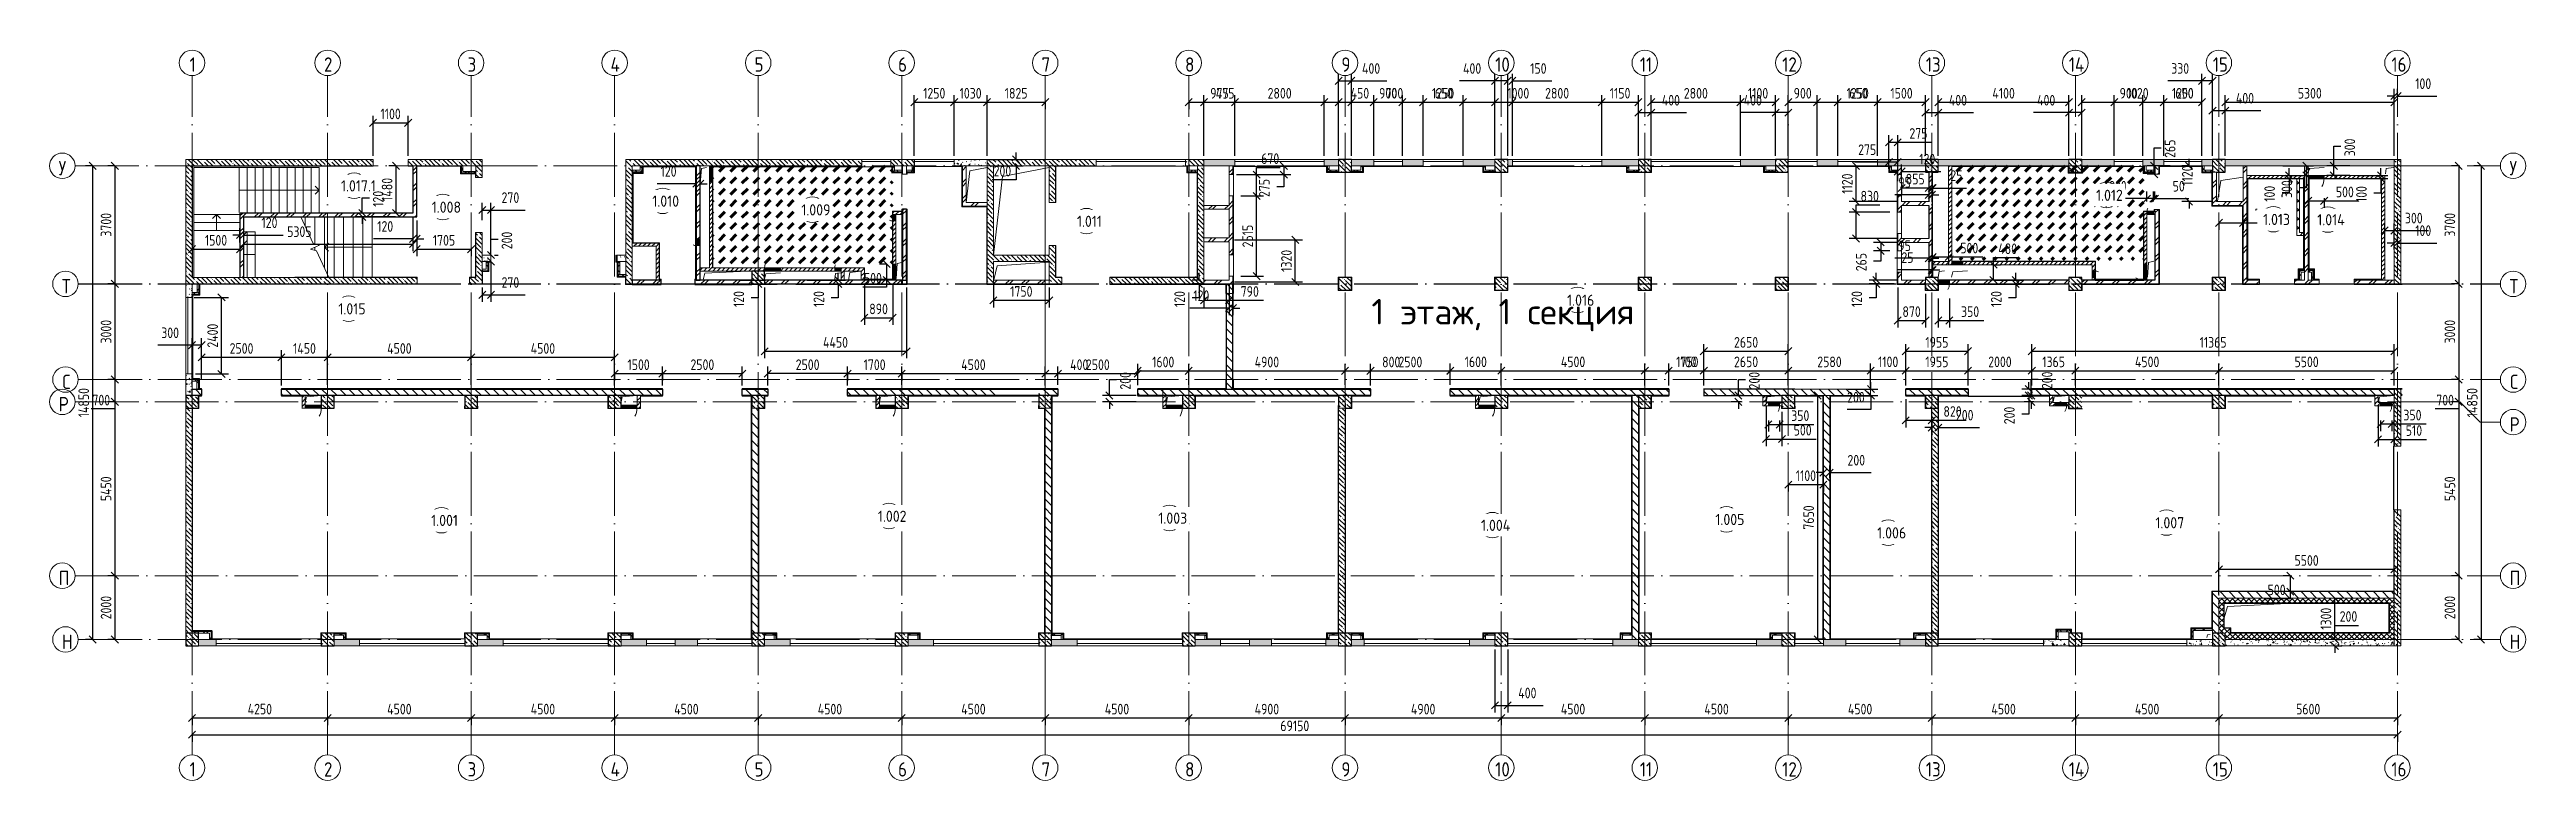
# Model space of a CAD drawing. Header units: millimetres. Extents: x -68946 to 288321, y -402657 to 324925.
# Drawn here: x -4469 to 73194, y 39106 to 62020 of the extents above; entities that cross this region are included whole.
import ezdxf

# ---------------------------------------------------------------- set-up
doc = ezdxf.new("R2010")
doc.units = ezdxf.units.MM
doc.linetypes.add('ADSK_Линия сетки', pattern=[2500, 2000, -250, 0, -250])
doc.layers.get('Defpoints').update_dxf_attribs({"color": 250})
for name, color, linetype, lineweight in [('4.3.1) Обесп. пов.-ти ЧНП-8', 152, 'Continuous', 60), ('A-____-____-DIMS', 250, 'Continuous', 9), ('A-AREA-____-IDEN', 250, 'Continuous', 9), ('A-DETL-GENF-OTLN', 250, 'Continuous', 5), ('A-DOOR-____-MCUT', 250, 'Continuous', 5), ('A-DOOR-____-OTLN', 250, 'Continuous', 5), ('A-GLAZ-____-MCUT', 250, 'Continuous', 9), ('A-GLAZ-____-OTLN', 250, 'Continuous', 5), ('A-WALL-____-MCUT', 250, 'Continuous', 13), ('A-WALL-____-PATT', 250, 'Continuous', 13), ('A-WALL-FNSH-MCUT', 250, 'Continuous', 13), ('G-____-____-TEXT', 250, 'Continuous', 9), ('I-WALL-____-OTLN', 250, 'Continuous', 9), ('S-COLS-____-MCUT', 250, 'Continuous', 25), ('S-COLS-____-OTLN', 250, 'Continuous', 9), ('S-GRID-____-IDEN', 250, 'Continuous', 9), ('S-GRID-____-OTLN', 250, 'Continuous', 9), ('S-STRS-____-MBND', 250, 'Continuous', 5), ('S-STRS-____-OTLN', 250, 'Continuous', 5)]:
    doc.layers.add(name, color=color, linetype=linetype, lineweight=lineweight)
doc.styles.add('GOST Common', font='', dxfattribs={"width": 0.9, "height": 350})
doc.styles.add('ISOCPEUR_1', font='isocpeur.ttf', dxfattribs={"width": 0.9, "height": 250})
doc.styles.add('ISOCPEUR_6', font='isocpeur.ttf', dxfattribs={"height": 3.5})
doc.styles.get("Standard").update_dxf_attribs({"font": 'ГОСТ тип А.ttf'})
doc.styles.get('GOST Common').set_extended_font_data('GOST Common')
doc.dimstyles.new('А3', dxfattribs={"dimtxt": 333, "dimasz": 222, "dimexe": 222, "dimexo": 111, "dimgap": 111, "dimtad": 1, "dimtoh": 1, "dimdec": 0, "dimrnd": 0.0015, "dimzin": 0, "dimdsep": 46, "dimtxsty": 'Standard', "dimblk": 'OBLIQUE', "dimcen": 0, "dimclrd": 7, "dimclre": 7, "dimclrt": 7, "dimadec": 0, "dimazin": 0, "dimtfac": 1, "dimtdec": 0, "dimtofl": 0, "dimtmove": 0, "dimatfit": 3, "dimfxl": 1, "dimtolj": 1, "dimtzin": 0, "dimarcsym": 0})
pattern_1 = [(135, (0, 0), (-141.42136, -141.42136), [])]
pattern_2 = [(45, (0, 0), (-251.4472, 251.4472), []), (45, (0, 381), (-251.4472, 251.4472), [])]
pattern_3 = [(45, (0, 0), (-70.71068, 70.71068), [])]
pattern_4 = [(135, (0, 0), (-142.5612, -142.5612), []), (135, (142.56, 0), (-142.5612, -142.5612), [252.016, -50.403, 3.353, -47.05])]
pattern_5 = [(50, (0, 0), (364.3679, -31.8783), [38.1, -419.1]), (355, (0, 0), (-70.4859, 382.1133), [30.48, -335.28]), (100.451, (30.36, -2.66), (293.885, 350.2334), [32.38, -356.18]), (46.184, (0, 101.6), (542.1585, -84.0858), [57.15, -628.65]), (96.636, (45.2, 94.6), (474.805, 494.8554), [48.57, -534.27]), (351.184, (0, 101.6), (474.8102, 494.85), [45.72, -502.92]), (21, (50.8, 76.2), (303.2285, -204.5305), [38.1, -419.1]), (326, (50.8, 76.2), (123.6039, 368.376), [30.48, -335.28]), (71.451, (76.07, 59.16), (426.8341, 163.8427), [32.38, -356.18]), (37.5, (0, 0), (6.17665, 169.11015), [16.764, -314.452, 16.764, -323.596, -336.55]), (37.5, (0, 0), (6.17665, 169.11015), [-671.576, 16.764, -319.786]), (7.5, (0, 0), (133.63888, 200.3615), [16.764, -177.292, 16.764, -306.832, -128.27]), (7.5, (0, 0), (133.63888, 200.3615), [-517.652, 16.764, -111.506]), (327.5, (-113.28, 0), (271.18182, -11.45836), [16.764, -110.236, 16.764, -379.476, -525.78]), (327.5, (-113.28, 0), (271.18182, -11.45836), [-523.24, 16.764, -509.016]), (317.5, (-164.08, 0), (296.2585, 50.85285), [16.764, -148.336, 16.764, -246.38, -373.38]), (317.5, (-164.08, 0), (296.2585, 50.85285), [-428.244, 16.764, -356.616])]
pattern_6 = [(135, (0, 0), (-75.43415, -75.43415), [106.68, -17.78, 3.556, -17.78]), (135, (0, 75.39), (-75.43415, -75.43415), []), (50, (0, 0), (127.52922, -11.15758), [13.335, -146.685]), (355, (0, 0), (-24.66966, 133.74002), [10.668, -117.348]), (100.451, (10.63, -0.93), (102.85973, 122.58178), [11.333, -124.663]), (46.184, (0, 35.56), (189.75516, -29.43036), [20.002, -220.027]), (96.636, (15.81, 33.1), (166.1822, 173.1996), [17, -186.995]), (351.184, (0, 35.56), (166.18393, 173.19757), [16.002, -176.022]), (21, (17.78, 26.67), (106.13027, -71.58603), [13.335, -146.685]), (326, (17.78, 26.67), (43.26188, 128.93175), [10.668, -117.348]), (71.451, (26.62, 20.7), (149.39198, 57.34505), [11.333, -124.663]), (37.5, (0, 0), (2.162228, 59.188357), [3.353, -112.573, 3.353, -115.773, -117.792]), (37.5, (0, 0), (2.162228, 59.188357), [-235.052, 3.353, -114.44]), (7.5, (0, 0), (46.773857, 70.12615), [3.353, -64.567, 3.353, -109.906, -44.894]), (7.5, (0, 0), (46.773857, 70.12615), [-181.178, 3.353, -41.542]), (327.5, (-39.65, 0), (94.91367, -4.010093), [3.353, -41.097, 3.353, -135.331, -184.023]), (327.5, (-39.65, 0), (94.91367, -4.010093), [-183.134, 3.353, -180.67]), (317.5, (-57.43, 0), (103.69057, 17.79882), [3.353, -54.432, 3.353, -88.748, -130.683]), (317.5, (-57.43, 0), (103.69057, 17.79882), [-149.885, 3.353, -127.33])]
pattern_7 = [(135, (0, 0), (-84.85281, -84.85281), []), (225, (0, 0), (84.85281, -84.85281), [])]
pattern_8 = [(45, (0, 0), (-141.42136, 141.42136), []), (135, (0, 0), (-141.42136, -141.42136), [])]
pattern_9 = [(45, (125, 0), (-22.6274, 22.6274), [])]

msp = doc.modelspace()

# ---------------------------------------------------------------- texts
at = {"layer": 'G-____-____-TEXT', "color": 7, "insert": (36979.3171, 54202.6075), "char_height": 800, "width": 18169.734652, "attachment_point": 1, "style": 'ISOCPEUR_6'}
msp.add_mtext('1 этаж, 1 секция', dxfattribs=at)
at = {"layer": 'S-GRID-____-IDEN', "color": 18, "true_color": 0x000000, "char_height": 450, "attachment_point": 1, "style": 'GOST Common'}
for s, insert, width in [('\\fGOST Common|b0|i0|c204|p34|;\\W.9;1', (-78.2307, 61774.5385), 187.594875), ('\\fGOST Common|b0|i0|c204|p34|;\\W.9;2', (4136.2193, 61774.5385), 274.177125), ('\\fGOST Common|b0|i0|c204|p34|;\\W.9;3', (8638.9193, 61774.5385), 266.961937), ('\\fGOST Common|b0|i0|c204|p34|;\\W.9;4', (13121.3693, 61774.5385), 310.253062), ('\\fGOST Common|b0|i0|c204|p34|;\\W.9;5', (17636.2193, 61774.5385), 274.177125), ('\\fGOST Common|b0|i0|c204|p34|;\\W.9;6', (22136.2193, 61774.5385), 274.177125), ('\\fGOST Common|b0|i0|c204|p34|;\\W.9;7', (26636.2193, 61774.5385), 274.177125), ('\\fGOST Common|b0|i0|c204|p34|;\\W.9;8', (31136.2193, 61774.5385), 274.177125), ('\\fGOST Common|b0|i0|c204|p34|;\\W.9;9', (36036.2193, 61774.5385), 274.177125), ('10', (40858.8193, 61774.5385), 461.772), ('11', (45394.3693, 61774.5385), 375.18975), ('12', (49858.8193, 61774.5385), 461.772), ('13', (54361.5193, 61774.5385), 454.556812), ('14', (58843.9693, 61774.5385), 497.847937), ('15', (63358.8193, 61774.5385), 461.772), ('16', (68958.8193, 61774.5385), 461.772), ('\\fGOST Common|b0|i0|c204|p34|;\\W.9;У', (-4182.6912, 58527.5875), 310.253062), ('\\fGOST Common|b0|i0|c204|p34|;\\W.9;У', (72662.706, 58527.5875), 310.253062), ('\\fGOST Common|b0|i0|c204|p34|;\\W.9;Т', (-4082.8741, 54827.5875), 310.253062), ('\\fGOST Common|b0|i0|c204|p34|;\\W.9;Т', (72662.706, 54827.5875), 310.253062), ('\\fGOST Common|b0|i0|c204|p34|;\\W.9;С', (-4068.0241, 51827.5875), 274.177125), ('\\fGOST Common|b0|i0|c204|p34|;\\W.9;С', (72677.556, 51827.5875), 274.177125), ('\\fGOST Common|b0|i0|c204|p34|;\\W.9;Р', (-4182.6912, 51127.5875), 310.253062), ('\\fGOST Common|b0|i0|c204|p34|;\\W.9;Р', (72662.706, 50492.5875), 310.253062), ('\\fGOST Common|b0|i0|c204|p34|;\\W.9;П', (-4182.6912, 45677.5875), 310.253062), ('\\fGOST Common|b0|i0|c204|p34|;\\W.9;П', (72662.706, 45677.5875), 310.253062), ('\\fGOST Common|b0|i0|c204|p34|;\\W.9;Н', (-4082.8741, 43677.5875), 310.253062), ('\\fGOST Common|b0|i0|c204|p34|;\\W.9;Н', (72662.706, 43677.5875), 310.253062), ('\\fGOST Common|b0|i0|c204|p34|;\\W.9;1', (-78.2307, 39678.5615), 187.594875), ('\\fGOST Common|b0|i0|c204|p34|;\\W.9;2', (4136.2193, 39678.5615), 274.177125), ('\\fGOST Common|b0|i0|c204|p34|;\\W.9;3', (8638.9193, 39678.5615), 266.961937), ('\\fGOST Common|b0|i0|c204|p34|;\\W.9;4', (13121.3693, 39678.5615), 310.253062), ('\\fGOST Common|b0|i0|c204|p34|;\\W.9;5', (17636.2193, 39678.5615), 274.177125), ('\\fGOST Common|b0|i0|c204|p34|;\\W.9;6', (22136.2193, 39678.5615), 274.177125), ('\\fGOST Common|b0|i0|c204|p34|;\\W.9;7', (26636.2193, 39678.5615), 274.177125), ('\\fGOST Common|b0|i0|c204|p34|;\\W.9;8', (31136.2193, 39678.5615), 274.177125), ('\\fGOST Common|b0|i0|c204|p34|;\\W.9;9', (36036.2193, 39678.5615), 274.177125), ('10', (40858.8193, 39678.5615), 461.772), ('11', (45394.3693, 39678.5615), 375.18975), ('12', (49858.8193, 39678.5615), 461.772), ('13', (54361.5193, 39678.5615), 454.556812), ('14', (58843.9693, 39678.5615), 497.847937), ('15', (63358.8193, 39678.5615), 461.772), ('16', (68958.8193, 39678.5615), 461.772)]:
    msp.add_mtext(s, dxfattribs=dict(at, insert=insert, width=width))

# ---------------------------------------------------------------- blocks, each defined once
blk = doc.blocks.new('Окно_СКБ_1Ст1 - 120_Окно_СКБ_1Ст_900_ОК3л-29018700-Кладочный план на отм_ 0_000_ Секция 1_')
at = {"layer": 'A-GLAZ-____-MCUT'}
for p, q in [((-450, -125), (450, -125)), ((-450, -195), (450, -195))]:
    blk.add_line(p, q, dxfattribs=at)
at = {"layer": 'A-GLAZ-____-OTLN'}
for p, q in [((450, -125), (-450, -125)), ((-450, -195), (450, -195))]:
    blk.add_line(p, q, dxfattribs=at)
blk = doc.blocks.new('Окно_СКБ_1Ст1 - 120_Окно_СКБ_1Ст_1700_ОК19Л-29018918-Кладочный план на отм_ 0_000_ Секция 1_')
at = {"layer": 'A-GLAZ-____-MCUT'}
for p, q in [((-850, -125), (850, -125)), ((-850, -195), (850, -195))]:
    blk.add_line(p, q, dxfattribs=at)
at = {"layer": 'A-GLAZ-____-OTLN'}
for p, q in [((850, -125), (-850, -125)), ((-850, -195), (850, -195))]:
    blk.add_line(p, q, dxfattribs=at)
blk = doc.blocks.new('Окно_СКБ_2Ст1 - Окно_СКБ_2Ст 3300_ОК1Л-35431506-Кладочный план на отм_ 0_000_ Секция 1_')
at = {"layer": 'A-GLAZ-____-MCUT'}
for p, q in [((-1650, -125), (1650, -125)), ((-1650, -195), (1650, -195))]:
    blk.add_line(p, q, dxfattribs=at)
at = {"layer": 'A-GLAZ-____-OTLN'}
for p, q in [((1650, -125), (-1650, -125)), ((-1650, -195), (1650, -195))]:
    blk.add_line(p, q, dxfattribs=at)
blk = doc.blocks.new('Окно_СКБ_2Ст1 - Окно_СКБ_2Ст 3300_ОК2-29018968-Кладочный план на отм_ 0_000_ Секция 1_')
at = {"layer": 'A-GLAZ-____-MCUT'}
for p, q in [((-1650, -125), (1650, -125)), ((-1650, -195), (1650, -195))]:
    blk.add_line(p, q, dxfattribs=at)
at = {"layer": 'A-GLAZ-____-OTLN'}
for p, q in [((1650, -125), (-1650, -125)), ((-1650, -195), (1650, -195))]:
    blk.add_line(p, q, dxfattribs=at)
blk = doc.blocks.new('Окно_СКБ_2Ст1 - Окно_СКБ_2Ст_3300_ОК1-29020644-Кладочный план на отм_ 0_000_ Секция 1_')
at = {"layer": 'A-GLAZ-____-MCUT'}
for p, q in [((-1650, -125), (1650, -125)), ((-1650, -195), (1650, -195))]:
    blk.add_line(p, q, dxfattribs=at)
at = {"layer": 'A-GLAZ-____-OTLN'}
for p, q in [((1650, -125), (-1650, -125)), ((-1650, -195), (1650, -195))]:
    blk.add_line(p, q, dxfattribs=at)
blk = doc.blocks.new('Окно_СКБ_2Ст1 - Окно_СКБ_2Ст 3300_ОК2л-29018874-Кладочный план на отм_ 0_000_ Секция 1_')
at = {"layer": 'A-GLAZ-____-MCUT'}
for p, q in [((-1650, -125), (1650, -125)), ((-1650, -195), (1650, -195))]:
    blk.add_line(p, q, dxfattribs=at)
at = {"layer": 'A-GLAZ-____-OTLN'}
for p, q in [((1650, -125), (-1650, -125)), ((-1650, -195), (1650, -195))]:
    blk.add_line(p, q, dxfattribs=at)
blk = doc.blocks.new('Окно_СКБ_2Ст1 - Окно_СКБ_2Ст_3300_ОК1-V1-Кладочный план на отм_ 0_000_ Секция 1_')
at = {"layer": 'A-GLAZ-____-MCUT'}
for p, q in [((-1650, -125), (1650, -125)), ((-1650, -195), (1650, -195))]:
    blk.add_line(p, q, dxfattribs=at)
at = {"layer": 'A-GLAZ-____-OTLN'}
for p, q in [((1650, -125), (-1650, -125)), ((-1650, -195), (1650, -195))]:
    blk.add_line(p, q, dxfattribs=at)
blk = doc.blocks.new('Окно_СКБ_2Ст1 - Окно_СКБ_2Ст 3300_ОК2л-V2-Кладочный план на отм_ 0_000_ Секция 1_')
at = {"layer": 'A-GLAZ-____-MCUT'}
for p, q in [((-1650, -125), (1650, -125)), ((-1650, -195), (1650, -195))]:
    blk.add_line(p, q, dxfattribs=at)
at = {"layer": 'A-GLAZ-____-OTLN'}
for p, q in [((1650, -125), (-1650, -125)), ((-1650, -195), (1650, -195))]:
    blk.add_line(p, q, dxfattribs=at)
blk = doc.blocks.new('Окно_СКБ_2Ст1 - Окно_СКБ_2Ст_2800_ОК11Л-29018712-Кладочный план на отм_ 0_000_ Секция 1_')
at = {"layer": 'A-GLAZ-____-MCUT'}
for p, q in [((-1400, -125), (1400, -125)), ((-1400, -195), (1400, -195))]:
    blk.add_line(p, q, dxfattribs=at)
at = {"layer": 'A-GLAZ-____-OTLN'}
for p, q in [((1400, -125), (-1400, -125)), ((-1400, -195), (1400, -195))]:
    blk.add_line(p, q, dxfattribs=at)
blk = doc.blocks.new('Окно_СКБ_1Ст1 - 120_Окно_СКБ_1Ст_900_ОК3л-V3-Кладочный план на отм_ 0_000_ Секция 1_')
at = {"layer": 'A-GLAZ-____-MCUT'}
for p, q in [((-450, -125), (450, -125)), ((-450, -195), (450, -195))]:
    blk.add_line(p, q, dxfattribs=at)
at = {"layer": 'A-GLAZ-____-OTLN'}
for p, q in [((450, -125), (-450, -125)), ((-450, -195), (450, -195))]:
    blk.add_line(p, q, dxfattribs=at)
blk = doc.blocks.new('Окно_СКБ_1Ст1 - 120_Окно_СКБ_1Ст_1700_ОК19Л-V4-Кладочный план на отм_ 0_000_ Секция 1_')
at = {"layer": 'A-GLAZ-____-MCUT'}
for p, q in [((-850, -125), (850, -125)), ((-850, -195), (850, -195))]:
    blk.add_line(p, q, dxfattribs=at)
at = {"layer": 'A-GLAZ-____-OTLN'}
for p, q in [((850, -125), (-850, -125)), ((-850, -195), (850, -195))]:
    blk.add_line(p, q, dxfattribs=at)
blk = doc.blocks.new('Окно_СКБ_2Ст1 - Окно_СКБ_2Ст_2400_ОК16Л-36323578-Кладочный план на отм_ 0_000_ Секция 1_')
at = {"layer": 'A-GLAZ-____-MCUT'}
for p, q in [((-1200, -125), (1200, -125)), ((-1200, -195), (1200, -195))]:
    blk.add_line(p, q, dxfattribs=at)
at = {"layer": 'A-GLAZ-____-OTLN'}
for p, q in [((1200, -125), (-1200, -125)), ((-1200, -195), (1200, -195))]:
    blk.add_line(p, q, dxfattribs=at)
blk = doc.blocks.new('Окно_СКБ_1Ст1 - 120_Окно_СКБ_1Ст_1250_ОК14Л-29018784-Кладочный план на отм_ 0_000_ Секция 1_')
at = {"layer": 'A-GLAZ-____-MCUT'}
for p, q in [((-625, -125), (625, -125)), ((-625, -195), (625, -195))]:
    blk.add_line(p, q, dxfattribs=at)
at = {"layer": 'A-GLAZ-____-OTLN'}
for p, q in [((625, -125), (-625, -125)), ((-625, -195), (625, -195))]:
    blk.add_line(p, q, dxfattribs=at)
blk = doc.blocks.new('Окно_СКБ_2Ст1 - Окно_СКБ_2Ст_2800_ОК11-29018754-Кладочный план на отм_ 0_000_ Секция 1_')
at = {"layer": 'A-GLAZ-____-MCUT'}
for p, q in [((-1400, -125), (1400, -125)), ((-1400, -195), (1400, -195))]:
    blk.add_line(p, q, dxfattribs=at)
at = {"layer": 'A-GLAZ-____-OTLN'}
for p, q in [((1400, -125), (-1400, -125)), ((-1400, -195), (1400, -195))]:
    blk.add_line(p, q, dxfattribs=at)
blk = doc.blocks.new('Окно_СКБ_1Ст1 - 120_Окно_СКБ_1Ст_1250_ОКп14_E30-37619683-Кладочный план на отм_ 0_000_ Секция 1_')
at = {"layer": 'A-GLAZ-____-MCUT'}
for p, q in [((-625, -125), (625, -125)), ((-625, -195), (625, -195))]:
    blk.add_line(p, q, dxfattribs=at)
at = {"layer": 'A-GLAZ-____-OTLN'}
for p, q in [((625, -125), (-625, -125)), ((-625, -195), (625, -195))]:
    blk.add_line(p, q, dxfattribs=at)
blk = doc.blocks.new('Окно_СКБ_1Ст1 - 120_Окно_СКБ_1Ст_1250_ОК14Л-V5-Кладочный план на отм_ 0_000_ Секция 1_')
at = {"layer": 'A-GLAZ-____-MCUT'}
for p, q in [((-625, -125), (625, -125)), ((-625, -195), (625, -195))]:
    blk.add_line(p, q, dxfattribs=at)
at = {"layer": 'A-GLAZ-____-OTLN'}
for p, q in [((625, -125), (-625, -125)), ((-625, -195), (625, -195))]:
    blk.add_line(p, q, dxfattribs=at)
blk = doc.blocks.new('Окно_СКБ_2Ст1 - Окно_СКБ_2Ст_2800_ОК12-29019270-Кладочный план на отм_ 0_000_ Секция 1_')
at = {"layer": 'A-GLAZ-____-MCUT'}
for p, q in [((-1400, -125), (1400, -125)), ((-1400, -195), (1400, -195))]:
    blk.add_line(p, q, dxfattribs=at)
at = {"layer": 'A-GLAZ-____-OTLN'}
for p, q in [((1400, -125), (-1400, -125)), ((-1400, -195), (1400, -195))]:
    blk.add_line(p, q, dxfattribs=at)
blk = doc.blocks.new('_Wn_-As_OpeningMEP_floor__Rectangular - _Wn_-As_OpeningMEP_floor__Rectangular-32466847-Кладочный план на отм_ 0_000_ Секция 1_')
at = {"layer": 'A-DETL-GENF-OTLN'}
for p, q in [((-250, -50), (-212, 112)), ((-212, 112), (250, 150))]:
    blk.add_line(p, q, dxfattribs=at)
blk = doc.blocks.new('_Wn_-As_OpeningMEP_floor__Rectangular - _Wn_-As_OpeningMEP_floor__Rectangular-V6-Кладочный план на отм_ 0_000_ Секция 1_')
at = {"layer": 'A-DETL-GENF-OTLN'}
for p, q in [((-250, -50), (-212, 112)), ((-212, 112), (250, 150))]:
    blk.add_line(p, q, dxfattribs=at)
blk = doc.blocks.new('BSC_Колонна _Прямоугольная - 400x400-31225807-Кладочный план на отм_ 0_000_ Секция 1_')
at = {"layer": 'S-COLS-____-OTLN', "lineweight": 5}
h = blk.add_hatch(dxfattribs=at)
h.set_pattern_fill('FP_12', color=256, style=0, pattern_type=2)
h.set_pattern_definition([(135, (0.02, -50975), (-142.5619, -142.5619), []), (135, (142.58, -50975), (-142.5619, -142.5619), [252.016, -50.403, 3.353, -47.05])])
h.paths.add_polyline_path([(-200, -200), (200, -200), (200, 200), (-200, 200), (-200, -10)])
at = {"layer": 'S-COLS-____-MCUT'}
for p, q in [((200, 200), (-200, 200)), ((-200, 200), (-200, -200)), ((200, -200), (200, 200)), ((-200, -200), (200, -200))]:
    blk.add_line(p, q, dxfattribs=at)
blk = doc.blocks.new('BSC_Колонна _Прямоугольная - 400x400-31225808-Кладочный план на отм_ 0_000_ Секция 1_')
at = {"layer": 'S-COLS-____-OTLN', "lineweight": 5}
h = blk.add_hatch(dxfattribs=at)
h.set_pattern_fill('FP_13', color=256, style=0, pattern_type=2)
h.set_pattern_definition([(135, (-4249.98, -50975), (-142.5619, -142.5619), []), (135, (-4107.42, -50975), (-142.5619, -142.5619), [252.016, -50.403, 3.353, -47.05])])
h.paths.add_polyline_path([(-200, -200), (200, -200), (200, 200), (-200, 200), (-200, -100)])
at = {"layer": 'S-COLS-____-MCUT'}
for p, q in [((200, 200), (-200, 200)), ((-200, 200), (-200, -100)), ((200, -200), (200, 200)), ((-200, -100), (-200, -200)), ((-200, -200), (200, -200))]:
    blk.add_line(p, q, dxfattribs=at)
blk = doc.blocks.new('BSC_Колонна _Прямоугольная - 400x400-V7-Кладочный план на отм_ 0_000_ Секция 1_')
at = {"layer": 'S-COLS-____-OTLN', "lineweight": 5}
h = blk.add_hatch(dxfattribs=at)
h.set_pattern_fill('FP_14', color=256, style=0, pattern_type=2)
h.set_pattern_definition([(135, (-8749.98, -50975), (-142.5619, -142.5619), []), (135, (-8607.42, -50975), (-142.5619, -142.5619), [252.016, -50.403, 3.353, -47.05])])
h.paths.add_polyline_path([(-200, -200), (200, -200), (200, 200), (-200, 200), (-200, -10)])
at = {"layer": 'S-COLS-____-MCUT'}
for p, q in [((200, 200), (-200, 200)), ((-200, 200), (-200, -200)), ((200, -200), (200, 200)), ((-200, -200), (200, -200))]:
    blk.add_line(p, q, dxfattribs=at)
blk = doc.blocks.new('BSC_Колонна _Прямоугольная - 400x400-V8-Кладочный план на отм_ 0_000_ Секция 1_')
at = {"layer": 'S-COLS-____-OTLN', "lineweight": 5}
h = blk.add_hatch(dxfattribs=at)
h.set_pattern_fill('FP_15', color=256, style=0, pattern_type=2)
h.set_pattern_definition([(135, (-13249.98, -50975), (-142.5619, -142.5619), []), (135, (-13107.42, -50975), (-142.5619, -142.5619), [252.016, -50.403, 3.353, -47.05])])
h.paths.add_polyline_path([(-200, -200), (200, -200), (200, 200), (-200, 200)])
at = {"layer": 'S-COLS-____-MCUT'}
for p, q in [((200, 200), (-200, 200)), ((-200, 200), (-200, -200)), ((200, -100), (200, 200)), ((-200, -200), (200, -200)), ((200, -200), (200, -100))]:
    blk.add_line(p, q, dxfattribs=at)
blk = doc.blocks.new('BSC_Колонна _Прямоугольная - 400x400-V9-Кладочный план на отм_ 0_000_ Секция 1_')
at = {"layer": 'S-COLS-____-OTLN', "lineweight": 5}
h = blk.add_hatch(dxfattribs=at)
h.set_pattern_fill('FP_16', color=256, style=0, pattern_type=2)
h.set_pattern_definition([(135, (-22249.98, -50975), (-142.5619, -142.5619), []), (135, (-22107.42, -50975), (-142.5619, -142.5619), [252.016, -50.403, 3.353, -47.05])])
h.paths.add_polyline_path([(-200, -200), (200, -200), (200, 200), (-200, 200), (-200, -10)])
at = {"layer": 'S-COLS-____-MCUT'}
for p, q in [((200, 200), (-200, 200)), ((-200, 200), (-200, -200)), ((200, -200), (200, 200)), ((-200, -200), (200, -200))]:
    blk.add_line(p, q, dxfattribs=at)
blk = doc.blocks.new('BSC_Колонна _Прямоугольная - 400x400-V10-Кладочный план на отм_ 0_000_ Секция 1_')
at = {"layer": 'S-COLS-____-OTLN', "lineweight": 5}
h = blk.add_hatch(dxfattribs=at)
h.set_pattern_fill('FP_17', color=256, style=0, pattern_type=2)
h.set_pattern_definition([(135, (-31249.98, -50975), (-142.5619, -142.5619), []), (135, (-31107.42, -50975), (-142.5619, -142.5619), [252.016, -50.403, 3.353, -47.05])])
h.paths.add_polyline_path([(-200, -200), (200, -200), (200, 200), (-200, 200)])
at = {"layer": 'S-COLS-____-MCUT'}
for p, q in [((200, 200), (-200, 200)), ((-200, 200), (-200, -200)), ((200, -200), (200, 200)), ((-200, -200), (200, -200))]:
    blk.add_line(p, q, dxfattribs=at)
blk = doc.blocks.new('BSC_Колонна _Прямоугольная - 400x400-V11-Кладочный план на отм_ 0_000_ Секция 1_')
at = {"layer": 'S-COLS-____-OTLN', "lineweight": 5}
h = blk.add_hatch(dxfattribs=at)
h.set_pattern_fill('FP_18', color=256, style=0, pattern_type=2)
h.set_pattern_definition([(135, (-41049.98, -50975), (-142.5619, -142.5619), []), (135, (-40907.42, -50975), (-142.5619, -142.5619), [252.016, -50.403, 3.353, -47.05])])
h.paths.add_polyline_path([(-200, -200), (200, -200), (200, 200), (-200, 200)])
at = {"layer": 'S-COLS-____-MCUT'}
for p, q in [((200, 200), (-200, 200)), ((-200, 200), (-200, -200)), ((200, -200), (200, 200)), ((-200, -200), (200, -200))]:
    blk.add_line(p, q, dxfattribs=at)
blk = doc.blocks.new('BSC_Колонна _Прямоугольная - 400x400-V12-Кладочный план на отм_ 0_000_ Секция 1_')
at = {"layer": 'S-COLS-____-OTLN', "lineweight": 5}
h = blk.add_hatch(dxfattribs=at)
h.set_pattern_fill('FP_19', color=256, style=0, pattern_type=2)
h.set_pattern_definition([(135, (-45549.98, -50975), (-142.5619, -142.5619), []), (135, (-45407.42, -50975), (-142.5619, -142.5619), [252.016, -50.403, 3.353, -47.05])])
h.paths.add_polyline_path([(-200, -200), (200, -200), (200, 200), (-200, 200), (-200, -10)])
at = {"layer": 'S-COLS-____-MCUT'}
for p, q in [((200, 200), (-200, 200)), ((-200, 200), (-200, -200)), ((200, -200), (200, 200)), ((-200, -200), (200, -200))]:
    blk.add_line(p, q, dxfattribs=at)
blk = doc.blocks.new('BSC_Колонна _Прямоугольная - 400x400-V13-Кладочный план на отм_ 0_000_ Секция 1_')
at = {"layer": 'S-COLS-____-OTLN', "lineweight": 5}
h = blk.add_hatch(dxfattribs=at)
h.set_pattern_fill('FP_20', color=256, style=0, pattern_type=2)
h.set_pattern_definition([(135, (-50049.98, -50975), (-142.5619, -142.5619), []), (135, (-49907.42, -50975), (-142.5619, -142.5619), [252.016, -50.403, 3.353, -47.05])])
h.paths.add_polyline_path([(-200, -200), (200, -200), (200, 200), (-200, 200), (-200, -10)])
at = {"layer": 'S-COLS-____-MCUT'}
for p, q in [((200, 200), (-200, 200)), ((-200, 200), (-200, -200)), ((200, -200), (200, 200)), ((-200, -200), (200, -200))]:
    blk.add_line(p, q, dxfattribs=at)
blk = doc.blocks.new('BSC_Колонна _Прямоугольная - 400x400-V14-Кладочный план на отм_ 0_000_ Секция 1_')
at = {"layer": 'S-COLS-____-OTLN', "lineweight": 5}
h = blk.add_hatch(dxfattribs=at)
h.set_pattern_fill('FP_21', color=256, style=0, pattern_type=2)
h.set_pattern_definition([(135, (-54549.98, -50975), (-142.5619, -142.5619), []), (135, (-54407.42, -50975), (-142.5619, -142.5619), [252.016, -50.403, 3.353, -47.05])])
h.paths.add_polyline_path([(-200, -200), (200, -200), (200, 200), (-200, 200), (-200, -10)])
at = {"layer": 'S-COLS-____-MCUT'}
for p, q in [((200, 200), (-200, 200)), ((-200, 200), (-200, -200)), ((200, -200), (200, 200)), ((-200, -200), (200, -200))]:
    blk.add_line(p, q, dxfattribs=at)
blk = doc.blocks.new('BSC_Колонна _Прямоугольная - 400x400-V15-Кладочный план на отм_ 0_000_ Секция 1_')
at = {"layer": 'S-COLS-____-OTLN', "lineweight": 5}
h = blk.add_hatch(dxfattribs=at)
h.set_pattern_fill('FP_22', color=256, style=0, pattern_type=2)
h.set_pattern_definition([(135, (-63549.98, -50975), (-142.5619, -142.5619), []), (135, (-63407.42, -50975), (-142.5619, -142.5619), [252.016, -50.403, 3.353, -47.05])])
h.paths.add_polyline_path([(-200, -200), (200, -200), (200, 200), (-200, 200)])
at = {"layer": 'S-COLS-____-MCUT'}
for p, q in [((200, 200), (-200, 200)), ((-200, 200), (-200, -200)), ((200, -200), (200, 200)), ((-200, -200), (200, -200))]:
    blk.add_line(p, q, dxfattribs=at)
blk = doc.blocks.new('BSC_Колонна _Прямоугольная - 400x400-V16-Кладочный план на отм_ 0_000_ Секция 1_')
at = {"layer": 'S-COLS-____-OTLN', "lineweight": 5}
h = blk.add_hatch(dxfattribs=at)
h.set_pattern_fill('FP_23', color=256, style=0, pattern_type=2)
h.set_pattern_definition([(135, (-36149.98, -54675), (-142.5619, -142.5619), []), (135, (-36007.42, -54675), (-142.5619, -142.5619), [252.016, -50.403, 3.353, -47.05])])
h.paths.add_polyline_path([(-200, -200), (200, -200), (200, 200), (-200, 200)])
at = {"layer": 'S-COLS-____-MCUT'}
for p, q in [((200, 200), (-200, 200)), ((-200, 200), (-200, -200)), ((200, -200), (200, 200)), ((-200, -200), (200, -200))]:
    blk.add_line(p, q, dxfattribs=at)
blk = doc.blocks.new('BSC_Колонна _Прямоугольная - 400x400-V17-Кладочный план на отм_ 0_000_ Секция 1_')
at = {"layer": 'S-COLS-____-OTLN', "lineweight": 5}
h = blk.add_hatch(dxfattribs=at)
h.set_pattern_fill('FP_24', color=256, style=0, pattern_type=2)
h.set_pattern_definition([(135, (-41049.98, -54675), (-142.5619, -142.5619), []), (135, (-40907.42, -54675), (-142.5619, -142.5619), [252.016, -50.403, 3.353, -47.05])])
h.paths.add_polyline_path([(-200, -200), (200, -200), (200, 200), (-200, 200)])
at = {"layer": 'S-COLS-____-MCUT'}
for p, q in [((200, 200), (-200, 200)), ((-200, 200), (-200, -200)), ((200, -200), (200, 200)), ((-200, -200), (200, -200))]:
    blk.add_line(p, q, dxfattribs=at)
blk = doc.blocks.new('BSC_Колонна _Прямоугольная - 400x400-V18-Кладочный план на отм_ 0_000_ Секция 1_')
at = {"layer": 'S-COLS-____-OTLN', "lineweight": 5}
h = blk.add_hatch(dxfattribs=at)
h.set_pattern_fill('FP_25', color=256, style=0, pattern_type=2)
h.set_pattern_definition([(135, (-45549.98, -54675), (-142.5619, -142.5619), []), (135, (-45407.42, -54675), (-142.5619, -142.5619), [252.016, -50.403, 3.353, -47.05])])
h.paths.add_polyline_path([(-200, -200), (200, -200), (200, 200), (-200, 200)])
at = {"layer": 'S-COLS-____-MCUT'}
for p, q in [((200, 200), (-200, 200)), ((-200, 200), (-200, -200)), ((200, -200), (200, 200)), ((-200, -200), (200, -200))]:
    blk.add_line(p, q, dxfattribs=at)
blk = doc.blocks.new('BSC_Колонна _Прямоугольная - 400x400-V19-Кладочный план на отм_ 0_000_ Секция 1_')
at = {"layer": 'S-COLS-____-OTLN', "lineweight": 5}
h = blk.add_hatch(dxfattribs=at)
h.set_pattern_fill('FP_26', color=256, style=0, pattern_type=2)
h.set_pattern_definition([(135, (-49849.98, -54675), (-142.5619, -142.5619), []), (135, (-49707.42, -54675), (-142.5619, -142.5619), [252.016, -50.403, 3.353, -47.05])])
h.paths.add_polyline_path([(-200, -200), (200, -200), (200, 200), (-200, 200)])
at = {"layer": 'S-COLS-____-MCUT'}
for p, q in [((200, 200), (-200, 200)), ((-200, 200), (-200, -200)), ((200, -200), (200, 200)), ((-200, -200), (200, -200))]:
    blk.add_line(p, q, dxfattribs=at)
blk = doc.blocks.new('BSC_Колонна _Прямоугольная - 400x400-V20-Кладочный план на отм_ 0_000_ Секция 1_')
at = {"layer": 'S-COLS-____-OTLN', "lineweight": 5}
h = blk.add_hatch(dxfattribs=at)
h.set_pattern_fill('FP_27', color=256, style=0, pattern_type=2)
h.set_pattern_definition([(135, (-63549.98, -54675), (-142.5619, -142.5619), []), (135, (-63407.42, -54675), (-142.5619, -142.5619), [252.016, -50.403, 3.353, -47.05])])
h.paths.add_polyline_path([(-200, -200), (200, -200), (200, 200), (-200, 200)])
at = {"layer": 'S-COLS-____-MCUT'}
for p, q in [((200, 200), (-200, 200)), ((-200, 200), (-200, -200)), ((200, -200), (200, 200)), ((-200, -200), (200, -200))]:
    blk.add_line(p, q, dxfattribs=at)
blk = doc.blocks.new('_Wn_-As_OpeningMEP_floor__Rectangular - _Wn_-As_OpeningMEP_floor__Rectangular-32466854-Кладочный план на отм_ 0_000_ Секция 1_')
at = {"layer": 'A-DETL-GENF-OTLN'}
for p, q in [((-700, -90), (-639, 129)), ((-639, 129), (696, 190))]:
    blk.add_line(p, q, dxfattribs=at)
blk = doc.blocks.new('_Wn_-As_OpeningMEP_floor__Rectangular - _Wn_-As_OpeningMEP_floor__Rectangular-32466851-Кладочный план на отм_ 0_000_ Секция 1_')
at = {"layer": 'A-DETL-GENF-OTLN'}
for p, q in [((-100, -200), (-62, 262)), ((-62, 262), (100, 300))]:
    blk.add_line(p, q, dxfattribs=at)
blk = doc.blocks.new('_Wn_-As_OpeningMEP_floor__Rectangular - _Wn_-As_OpeningMEP_floor__Rectangular-32466841-Кладочный план на отм_ 0_000_ Секция 1_')
at = {"layer": 'A-DETL-GENF-OTLN'}
for p, q in [((-200, -90), (-156, 146)), ((-156, 146), (200, 190))]:
    blk.add_line(p, q, dxfattribs=at)
blk = doc.blocks.new('_Wn_-As_OpeningMEP_floor__Rectangular - _Wn_-As_OpeningMEP_floor__Rectangular-32466850-Кладочный план на отм_ 0_000_ Секция 1_')
at = {"layer": 'A-DETL-GENF-OTLN'}
for p, q in [((-325, -500), (-216, 491)), ((-216, 491), (325, 600))]:
    blk.add_line(p, q, dxfattribs=at)
blk = doc.blocks.new('_Wn_-As_OpeningMEP_floor__Rectangular - _Wn_-As_OpeningMEP_floor__Rectangular-32466825-Кладочный план на отм_ 0_000_ Секция 1_')
at = {"layer": 'A-DETL-GENF-OTLN'}
for p, q in [((-100, -50), (-73, 123)), ((-73, 123), (100, 150))]:
    blk.add_line(p, q, dxfattribs=at)
blk = doc.blocks.new('_Wn_-As_OpeningMEP_floor__Rectangular - _Wn_-As_OpeningMEP_floor__Rectangular-32466849-Кладочный план на отм_ 0_000_ Секция 1_')
at = {"layer": 'A-DETL-GENF-OTLN'}
for p, q in [((-85, -200), (-52, 267)), ((-52, 267), (85, 300))]:
    blk.add_line(p, q, dxfattribs=at)
blk = doc.blocks.new('_Wn_-As_OpeningMEP_floor__Rectangular - _Wn_-As_OpeningMEP_floor__Rectangular-32466848-Кладочный план на отм_ 0_000_ Секция 1_')
at = {"layer": 'A-DETL-GENF-OTLN'}
for p, q in [((-870, -227), (-759, 217)), ((-759, 217), (870, 327))]:
    blk.add_line(p, q, dxfattribs=at)
blk = doc.blocks.new('_Wn_-As_OpeningMEP_floor__Rectangular - _Wn_-As_OpeningMEP_floor__Rectangular-32466855-Кладочный план на отм_ 0_000_ Секция 1_')
at = {"layer": 'A-DETL-GENF-OTLN'}
for p, q in [((-125, -50), (-95, 120)), ((-95, 120), (125, 150))]:
    blk.add_line(p, q, dxfattribs=at)
blk = doc.blocks.new('_Wn_-As_OpeningMEP_floor__Rectangular - _Wn_-As_OpeningMEP_floor__Rectangular-V21-Кладочный план на отм_ 0_000_ Секция 1_')
at = {"layer": 'A-DETL-GENF-OTLN'}
for p, q in [((-248, -40), (-212, 112)), ((-212, 112), (250, 150))]:
    blk.add_line(p, q, dxfattribs=at)
blk = doc.blocks.new('_Wn_-As_OpeningMEP_floor__Rectangular - _Wn_-As_OpeningMEP_floor__Rectangular-32466846-Кладочный план на отм_ 0_000_ Секция 1_')
at = {"layer": 'A-DETL-GENF-OTLN'}
for p, q in [((-100, -200), (-62, 262)), ((-62, 262), (100, 300))]:
    blk.add_line(p, q, dxfattribs=at)
blk = doc.blocks.new('_Wn_-As_OpeningMEP_floor__Rectangular - _Wn_-As_OpeningMEP_floor__Rectangular-32466845-Кладочный план на отм_ 0_000_ Секция 1_')
at = {"layer": 'A-DETL-GENF-OTLN'}
for p, q in [((-875, -1325), (-590, 1140)), ((-590, 1140), (875, 1425))]:
    blk.add_line(p, q, dxfattribs=at)
blk = doc.blocks.new('_Wn_-As_OpeningMEP_floor__Rectangular - _Wn_-As_OpeningMEP_floor__Rectangular-32466856-Кладочный план на отм_ 0_000_ Секция 1_')
at = {"layer": 'A-DETL-GENF-OTLN'}
for p, q in [((-50, 0), (-37, 87)), ((-37, 87), (50, 100))]:
    blk.add_line(p, q, dxfattribs=at)
blk = doc.blocks.new('_Wn_-As_OpeningMEP_floor__Rectangular - _Wn_-As_OpeningMEP_floor__Rectangular-43235382-Кладочный план на отм_ 0_000_ Секция 1_')
at = {"layer": 'A-DETL-GENF-OTLN'}
for p, q in [((-2580, 57), (-2485, 410)), ((-2485, 410), (-608, 505))]:
    blk.add_line(p, q, dxfattribs=at)
blk = doc.blocks.new('_Wn_-As_OpeningMEP_floor__Rectangular - _Wn_-As_OpeningMEP_floor__Rectangular-32466844-Кладочный план на отм_ 0_000_ Секция 1_')
at = {"layer": 'A-DETL-GENF-OTLN'}
for p, q in [((-400, -325), (-296, 321)), ((-296, 321), (400, 425))]:
    blk.add_line(p, q, dxfattribs=at)
blk = doc.blocks.new('Окно_СКБ_1Ст1 - 120_Окно_СКБ_1Ст_1200_ОКп13-37619678-Кладочный план на отм_ 0_000_ Секция 1_')
at = {"layer": 'A-GLAZ-____-MCUT'}
for p, q in [((-600, -125), (600, -125)), ((-600, -195), (600, -195))]:
    blk.add_line(p, q, dxfattribs=at)
at = {"layer": 'A-GLAZ-____-OTLN'}
for p, q in [((600, -125), (-600, -125)), ((-600, -195), (600, -195))]:
    blk.add_line(p, q, dxfattribs=at)
blk = doc.blocks.new('Окно_СКБ_1Ст1 - 120_Окно_СКБ_1Ст_900_ОК3л-V22-Кладочный план на отм_ 0_000_ Секция 1_')
at = {"layer": 'A-GLAZ-____-MCUT'}
for p, q in [((-450, -125), (450, -125)), ((-450, -195), (450, -195))]:
    blk.add_line(p, q, dxfattribs=at)
at = {"layer": 'A-GLAZ-____-OTLN'}
for p, q in [((450, -125), (-450, -125)), ((-450, -195), (450, -195))]:
    blk.add_line(p, q, dxfattribs=at)
blk = doc.blocks.new('Окно_СКБ_2Ст1 - Окно_СКБ_2Ст_3300_ОК1-V23-Кладочный план на отм_ 0_000_ Секция 1_')
at = {"layer": 'A-GLAZ-____-MCUT'}
for p, q in [((-1650, -125), (1650, -125)), ((-1650, -195), (1650, -195))]:
    blk.add_line(p, q, dxfattribs=at)
at = {"layer": 'A-GLAZ-____-OTLN'}
for p, q in [((1650, -125), (-1650, -125)), ((-1650, -195), (1650, -195))]:
    blk.add_line(p, q, dxfattribs=at)
blk = doc.blocks.new('АР_Люк - ЛРС_ВК_200х200_внутренний_RAL 9006-42718712-Кладочный план на отм_ 0_000_ Секция 1_')
at = {"layer": 'A-DOOR-____-OTLN'}
h = blk.add_hatch(dxfattribs=at)
h.set_pattern_fill('FP_29', color=256, style=0, pattern_type=2)
h.set_pattern_definition(pattern_9)
h.paths.add_polyline_path([(25, -60), (225, -60), (225, 60), (25, 60)])
at = {"layer": 'A-DETL-GENF-OTLN', "lineweight": 9}
for p, q in [((225, 60), (25, 60)), ((25, 60), (25, -60)), ((225, -60), (225, 60)), ((25, -60), (225, -60))]:
    blk.add_line(p, q, dxfattribs=at)
at = {"layer": 'A-DOOR-____-MCUT'}
blk.add_arc((225, 60), 200, 150, 180, dxfattribs=at)
blk = doc.blocks.new('АР_Люк - ЛРС_ВК_200х200_внутренний_RAL 9006-42718871-Кладочный план на отм_ 0_000_ Секция 1_')
at = {"layer": 'A-DOOR-____-OTLN'}
h = blk.add_hatch(dxfattribs=at)
h.set_pattern_fill('FP_29', color=256, style=0, pattern_type=2)
h.set_pattern_definition(pattern_9)
h.paths.add_polyline_path([(225, -50), (225, 50), (25, 50), (25, -50)])
at = {"layer": 'A-DETL-GENF-OTLN', "lineweight": 9}
for p, q in [((225, 50), (25, 50)), ((25, 50), (25, -50)), ((225, -50), (225, 50)), ((25, -50), (225, -50))]:
    blk.add_line(p, q, dxfattribs=at)
at = {"layer": 'A-DOOR-____-MCUT'}
blk.add_arc((225, 50), 200, 150, 180, dxfattribs=at)
blk = doc.blocks.new('АР_Люк - ЛРС_ВК_200х200_внутренний_RAL 9006-V24-Кладочный план на отм_ 0_000_ Секция 1_')
at = {"layer": 'A-DOOR-____-OTLN'}
h = blk.add_hatch(dxfattribs=at)
h.set_pattern_fill('FP_29', color=256, style=0, pattern_type=2)
h.set_pattern_definition(pattern_9)
h.paths.add_polyline_path([(25, 50), (25, -50), (225, -50), (225, 50), (184, 50)])
at = {"layer": 'A-DETL-GENF-OTLN', "lineweight": 9}
for p, q in [((225, 50), (25, 50)), ((25, 50), (25, -50)), ((225, -50), (225, 50)), ((25, -50), (225, -50))]:
    blk.add_line(p, q, dxfattribs=at)
at = {"layer": 'A-DOOR-____-MCUT'}
for start, end in [(177.10222, 180), (150, 174.20445)]:
    blk.add_arc((225, 50), 200, start, end, dxfattribs=at)
blk = doc.blocks.new('АР_Люк - ЛРС_ВК_500х400_наружный_NCS S 1000-N-42722041-Кладочный план на отм_ 0_000_ Секция 1_')
at = {"layer": 'A-DOOR-____-OTLN'}
h = blk.add_hatch(dxfattribs=at)
h.set_pattern_fill('FP_29', color=256, style=0, pattern_type=2)
h.set_pattern_definition(pattern_9)
h.paths.add_polyline_path([(375, 50), (-125, 50), (-125, -50), (375, -50)])
at = {"layer": 'A-DETL-GENF-OTLN', "lineweight": 9}
for p, q in [((375, 50), (-125, 50)), ((-125, 50), (-125, -50)), ((375, -50), (375, 50)), ((-125, -50), (375, -50))]:
    blk.add_line(p, q, dxfattribs=at)
at = {"layer": 'A-DOOR-____-MCUT'}
blk.add_arc((375, 50), 500, 150, 180, dxfattribs=at)
blk = doc.blocks.new('АР_Люк - ЛРС_ВК_350х400_наружный_NCS S 1000-N-42723972-Кладочный план на отм_ 0_000_ Секция 1_')
at = {"layer": 'A-DOOR-____-OTLN'}
h = blk.add_hatch(dxfattribs=at)
h.set_pattern_fill('FP_29', color=256, style=0, pattern_type=2)
h.set_pattern_definition(pattern_9)
h.paths.add_polyline_path([(215, 50), (-50, 50), (-50, -50), (300, -50), (300, 50)])
at = {"layer": 'A-DETL-GENF-OTLN', "lineweight": 9}
for p, q in [((300, 50), (-50, 50)), ((-50, 50), (-50, -50)), ((300, -50), (300, 50)), ((-50, -50), (300, -50))]:
    blk.add_line(p, q, dxfattribs=at)
at = {"layer": 'A-DOOR-____-MCUT'}
blk.add_arc((300, 50), 350, 150, 180, dxfattribs=at)
blk = doc.blocks.new('АР_Люк - ЛРС_ВК_350х400_наружный_NCS S 1000-N-42726280-Кладочный план на отм_ 0_000_ Секция 1_')
at = {"layer": 'A-DOOR-____-OTLN'}
h = blk.add_hatch(dxfattribs=at)
h.set_pattern_fill('FP_29', color=256, style=0, pattern_type=2)
h.set_pattern_definition(pattern_9)
h.paths.add_polyline_path([(43, 60), (-50, 60), (-50, -60), (300, -60), (300, 60)])
at = {"layer": 'A-DETL-GENF-OTLN', "lineweight": 9}
for p, q in [((300, 60), (-50, 60)), ((-50, 60), (-50, -60)), ((300, -60), (300, 60)), ((-50, -60), (300, -60))]:
    blk.add_line(p, q, dxfattribs=at)
at = {"layer": 'A-DOOR-____-MCUT'}
blk.add_arc((300, 60), 350, 150, 180, dxfattribs=at)
blk = doc.blocks.new('Ось сетки - Круг_Ø8 мм-39983606-Кладочный план на отм_ 0_000_ Секция 1_')
at = {"layer": 'S-GRID-____-IDEN'}
for start, end in [(360, 180), (180, 360)]:
    blk.add_arc((0, 0), 4, start, end, dxfattribs=at)
blk = doc.blocks.new('_Oblique')
at = {"color": 0, "linetype": 'ByBlock', "lineweight": -2}
blk.add_line((-0.5, -0.5), (0.5, 0.5), dxfattribs=at)
blk = doc.blocks.new('DIMBLOCK1-Кладочный план на отм_ 0_000_ Секция 1_')
at = {"layer": 'A-____-____-DIMS', "color": 7, "lineweight": -2, "transparency": 16777216}
for p, q in [((-2432, 58375), (-2643, 58375)), ((-2421, 58375), (-2421, 54675)), ((-2432, 54675), (-2643, 54675))]:
    blk.add_line(p, q, dxfattribs=at)
at = {"layer": 'Defpoints', "color": 0, "transparency": 16777216}
for p in [(-2321, 58375), (-2421, 54675), (-2321, 54675)]:
    blk.add_point(p, dxfattribs=at)
at = {"layer": 'A-____-____-DIMS', "color": 7, "lineweight": -2, "transparency": 16777216, "xscale": 222, "yscale": 222, "zscale": 222}
for p, rotation in [((-2421, 58375), 90), ((-2421, 54675), 270)]:
    blk.add_blockref('_Oblique', p, dxfattribs=dict(at, rotation=rotation))
at = {"layer": 'A-____-____-DIMS', "color": 7, "transparency": 16777216, "insert": (-2698, 56525), "char_height": 333, "width": 2.48, "attachment_point": 5, "rotation": 90}
blk.add_mtext('\\A1;3700', dxfattribs=at)
blk = doc.blocks.new('DIMBLOCK2-Кладочный план на отм_ 0_000_ Секция 1_')
at = {"layer": 'A-____-____-DIMS', "color": 7, "lineweight": -2, "transparency": 16777216}
for p, q in [((-2432, 54675), (-2643, 54675)), ((-2421, 54675), (-2421, 51675)), ((-2432, 51675), (-2643, 51675))]:
    blk.add_line(p, q, dxfattribs=at)
at = {"layer": 'Defpoints', "color": 0, "transparency": 16777216}
for p in [(-2321, 54675), (-2421, 51675), (-2321, 51675)]:
    blk.add_point(p, dxfattribs=at)
at = {"layer": 'A-____-____-DIMS', "color": 7, "lineweight": -2, "transparency": 16777216, "xscale": 222, "yscale": 222, "zscale": 222}
for p, rotation in [((-2421, 54675), 90), ((-2421, 51675), 270)]:
    blk.add_blockref('_Oblique', p, dxfattribs=dict(at, rotation=rotation))
at = {"layer": 'A-____-____-DIMS', "color": 7, "transparency": 16777216, "insert": (-2698, 53175), "char_height": 333, "width": 2.48, "attachment_point": 5, "rotation": 90}
blk.add_mtext('\\A1;3000', dxfattribs=at)
blk = doc.blocks.new('DIMBLOCK3-Кладочный план на отм_ 0_000_ Секция 1_')
at = {"layer": 'A-____-____-DIMS', "color": 7, "lineweight": -2, "transparency": 16777216}
for p, q in [((-2432, 51675), (-2643, 51675)), ((-2421, 51675), (-2421, 50975)), ((-2421, 50753), (-3165, 50753)), ((-2432, 50975), (-2643, 50975)), ((-2421, 50975), (-2421, 50753))]:
    blk.add_line(p, q, dxfattribs=at)
at = {"layer": 'Defpoints', "color": 0, "transparency": 16777216}
for p in [(-2321, 51675), (-2421, 50975), (-2321, 50975)]:
    blk.add_point(p, dxfattribs=at)
at = {"layer": 'A-____-____-DIMS', "color": 7, "lineweight": -2, "transparency": 16777216, "xscale": 222, "yscale": 222, "zscale": 222}
for p, rotation in [((-2421, 51675), 90), ((-2421, 50975), 270)]:
    blk.add_blockref('_Oblique', p, dxfattribs=dict(at, rotation=rotation))
at = {"layer": 'A-____-____-DIMS', "color": 7, "transparency": 16777216, "insert": (-2848, 51031), "char_height": 333, "width": 1.86, "attachment_point": 5}
blk.add_mtext('\\A1;700', dxfattribs=at)
blk = doc.blocks.new('DIMBLOCK4-Кладочный план на отм_ 0_000_ Секция 1_')
at = {"layer": 'A-____-____-DIMS', "color": 7, "lineweight": -2, "transparency": 16777216}
for p, q in [((-2432, 50975), (-2643, 50975)), ((-2421, 50975), (-2421, 45525)), ((-2432, 45525), (-2643, 45525))]:
    blk.add_line(p, q, dxfattribs=at)
at = {"layer": 'Defpoints', "color": 0, "transparency": 16777216}
for p in [(-2321, 50975), (-2421, 45525), (-2321, 45525)]:
    blk.add_point(p, dxfattribs=at)
at = {"layer": 'A-____-____-DIMS', "color": 7, "lineweight": -2, "transparency": 16777216, "xscale": 222, "yscale": 222, "zscale": 222}
for p, rotation in [((-2421, 50975), 90), ((-2421, 45525), 270)]:
    blk.add_blockref('_Oblique', p, dxfattribs=dict(at, rotation=rotation))
at = {"layer": 'A-____-____-DIMS', "color": 7, "transparency": 16777216, "insert": (-2698, 48250), "char_height": 333, "width": 2.57, "attachment_point": 5, "rotation": 90}
blk.add_mtext('\\A1;5450', dxfattribs=at)
blk = doc.blocks.new('DIMBLOCK5-Кладочный план на отм_ 0_000_ Секция 1_')
at = {"layer": 'A-____-____-DIMS', "color": 7, "lineweight": -2, "transparency": 16777216}
for p, q in [((-2432, 45525), (-2643, 45525)), ((-2421, 45525), (-2421, 43525)), ((-2432, 43525), (-2643, 43525))]:
    blk.add_line(p, q, dxfattribs=at)
at = {"layer": 'Defpoints', "color": 0, "transparency": 16777216}
for p in [(-2321, 45525), (-2421, 43525), (-2321, 43525)]:
    blk.add_point(p, dxfattribs=at)
at = {"layer": 'A-____-____-DIMS', "color": 7, "lineweight": -2, "transparency": 16777216, "xscale": 222, "yscale": 222, "zscale": 222}
for p, rotation in [((-2421, 45525), 90), ((-2421, 43525), 270)]:
    blk.add_blockref('_Oblique', p, dxfattribs=dict(at, rotation=rotation))
at = {"layer": 'A-____-____-DIMS', "color": 7, "transparency": 16777216, "insert": (-2698, 44525), "char_height": 333, "width": 2.48, "attachment_point": 5, "rotation": 90}
blk.add_mtext('\\A1;2000', dxfattribs=at)
blk = doc.blocks.new('DIMBLOCK6-Кладочный план на отм_ 0_000_ Секция 1_')
at = {"layer": 'A-____-____-DIMS', "color": 7, "lineweight": -2, "transparency": 16777216}
for p, q in [((-3132, 58375), (-3343, 58375)), ((-3121, 58375), (-3121, 43525)), ((-3132, 43525), (-3343, 43525))]:
    blk.add_line(p, q, dxfattribs=at)
at = {"layer": 'Defpoints', "color": 0, "transparency": 16777216}
for p in [(-3021, 58375), (-3121, 43525), (-3021, 43525)]:
    blk.add_point(p, dxfattribs=at)
at = {"layer": 'A-____-____-DIMS', "color": 7, "lineweight": -2, "transparency": 16777216, "xscale": 222, "yscale": 222, "zscale": 222}
for p, rotation in [((-3121, 58375), 90), ((-3121, 43525), 270)]:
    blk.add_blockref('_Oblique', p, dxfattribs=dict(at, rotation=rotation))
at = {"layer": 'A-____-____-DIMS', "color": 7, "transparency": 16777216, "insert": (-3398, 50950), "char_height": 333, "width": 3, "attachment_point": 5, "rotation": 90}
blk.add_mtext('\\A1;14850', dxfattribs=at)
blk = doc.blocks.new('DIMBLOCK7-Кладочный план на отм_ 0_000_ Секция 1_')
at = {"layer": 'A-____-____-DIMS', "color": 7, "lineweight": -2, "transparency": 16777216}
for p, q in [((0, 41065), (4250, 41065)), ((0, 41054), (0, 40843)), ((4250, 41054), (4250, 40843))]:
    blk.add_line(p, q, dxfattribs=at)
at = {"layer": 'Defpoints', "color": 0, "transparency": 16777216}
for p in [(0, 41165), (4250, 41165), (4250, 41065)]:
    blk.add_point(p, dxfattribs=at)
at = {"layer": 'A-____-____-DIMS', "color": 7, "lineweight": -2, "transparency": 16777216, "xscale": 222, "yscale": 222, "zscale": 222, "rotation": 180}
blk.add_blockref('_Oblique', (0, 41065), dxfattribs=at)
at = {"layer": 'A-____-____-DIMS', "color": 7, "lineweight": -2, "transparency": 16777216, "xscale": 222, "yscale": 222, "zscale": 222}
blk.add_blockref('_Oblique', (4250, 41065), dxfattribs=at)
at = {"layer": 'A-____-____-DIMS', "color": 7, "transparency": 16777216, "insert": (2125, 41343), "char_height": 333, "width": 2.57, "attachment_point": 5}
blk.add_mtext('\\A1;4250', dxfattribs=at)
blk = doc.blocks.new('DIMBLOCK8-Кладочный план на отм_ 0_000_ Секция 1_')
at = {"layer": 'A-____-____-DIMS', "color": 7, "lineweight": -2, "transparency": 16777216}
for p, q in [((4250, 41065), (8750, 41065)), ((4250, 41054), (4250, 40843)), ((8750, 41054), (8750, 40843))]:
    blk.add_line(p, q, dxfattribs=at)
at = {"layer": 'Defpoints', "color": 0, "transparency": 16777216}
for p in [(4250, 41165), (8750, 41165), (8750, 41065)]:
    blk.add_point(p, dxfattribs=at)
at = {"layer": 'A-____-____-DIMS', "color": 7, "lineweight": -2, "transparency": 16777216, "xscale": 222, "yscale": 222, "zscale": 222, "rotation": 180}
blk.add_blockref('_Oblique', (4250, 41065), dxfattribs=at)
at = {"layer": 'A-____-____-DIMS', "color": 7, "lineweight": -2, "transparency": 16777216, "xscale": 222, "yscale": 222, "zscale": 222}
blk.add_blockref('_Oblique', (8750, 41065), dxfattribs=at)
at = {"layer": 'A-____-____-DIMS', "color": 7, "transparency": 16777216, "insert": (6500, 41343), "char_height": 333, "width": 2.57, "attachment_point": 5}
blk.add_mtext('\\A1;4500', dxfattribs=at)
blk = doc.blocks.new('DIMBLOCK9-Кладочный план на отм_ 0_000_ Секция 1_')
at = {"layer": 'A-____-____-DIMS', "color": 7, "lineweight": -2, "transparency": 16777216}
for p, q in [((8750, 41065), (13250, 41065)), ((8750, 41054), (8750, 40843)), ((13250, 41054), (13250, 40843))]:
    blk.add_line(p, q, dxfattribs=at)
at = {"layer": 'Defpoints', "color": 0, "transparency": 16777216}
for p in [(8750, 41165), (13250, 41165), (13250, 41065)]:
    blk.add_point(p, dxfattribs=at)
at = {"layer": 'A-____-____-DIMS', "color": 7, "lineweight": -2, "transparency": 16777216, "xscale": 222, "yscale": 222, "zscale": 222, "rotation": 180}
blk.add_blockref('_Oblique', (8750, 41065), dxfattribs=at)
at = {"layer": 'A-____-____-DIMS', "color": 7, "lineweight": -2, "transparency": 16777216, "xscale": 222, "yscale": 222, "zscale": 222}
blk.add_blockref('_Oblique', (13250, 41065), dxfattribs=at)
at = {"layer": 'A-____-____-DIMS', "color": 7, "transparency": 16777216, "insert": (11000, 41343), "char_height": 333, "width": 2.57, "attachment_point": 5}
blk.add_mtext('\\A1;4500', dxfattribs=at)
blk = doc.blocks.new('DIMBLOCK10-Кладочный план на отм_ 0_000_ Секция 1_')
at = {"layer": 'A-____-____-DIMS', "color": 7, "lineweight": -2, "transparency": 16777216}
for p, q in [((13250, 41065), (17750, 41065)), ((13250, 41054), (13250, 40843)), ((17750, 41054), (17750, 40843))]:
    blk.add_line(p, q, dxfattribs=at)
at = {"layer": 'Defpoints', "color": 0, "transparency": 16777216}
for p in [(13250, 41165), (17750, 41165), (17750, 41065)]:
    blk.add_point(p, dxfattribs=at)
at = {"layer": 'A-____-____-DIMS', "color": 7, "lineweight": -2, "transparency": 16777216, "xscale": 222, "yscale": 222, "zscale": 222, "rotation": 180}
blk.add_blockref('_Oblique', (13250, 41065), dxfattribs=at)
at = {"layer": 'A-____-____-DIMS', "color": 7, "lineweight": -2, "transparency": 16777216, "xscale": 222, "yscale": 222, "zscale": 222}
blk.add_blockref('_Oblique', (17750, 41065), dxfattribs=at)
at = {"layer": 'A-____-____-DIMS', "color": 7, "transparency": 16777216, "insert": (15500, 41343), "char_height": 333, "width": 2.57, "attachment_point": 5}
blk.add_mtext('\\A1;4500', dxfattribs=at)
blk = doc.blocks.new('DIMBLOCK11-Кладочный план на отм_ 0_000_ Секция 1_')
at = {"layer": 'A-____-____-DIMS', "color": 7, "lineweight": -2, "transparency": 16777216}
for p, q in [((17750, 41065), (22250, 41065)), ((17750, 41054), (17750, 40843)), ((22250, 41054), (22250, 40843))]:
    blk.add_line(p, q, dxfattribs=at)
at = {"layer": 'Defpoints', "color": 0, "transparency": 16777216}
for p in [(17750, 41165), (22250, 41165), (22250, 41065)]:
    blk.add_point(p, dxfattribs=at)
at = {"layer": 'A-____-____-DIMS', "color": 7, "lineweight": -2, "transparency": 16777216, "xscale": 222, "yscale": 222, "zscale": 222, "rotation": 180}
blk.add_blockref('_Oblique', (17750, 41065), dxfattribs=at)
at = {"layer": 'A-____-____-DIMS', "color": 7, "lineweight": -2, "transparency": 16777216, "xscale": 222, "yscale": 222, "zscale": 222}
blk.add_blockref('_Oblique', (22250, 41065), dxfattribs=at)
at = {"layer": 'A-____-____-DIMS', "color": 7, "transparency": 16777216, "insert": (20000, 41343), "char_height": 333, "width": 2.57, "attachment_point": 5}
blk.add_mtext('\\A1;4500', dxfattribs=at)
blk = doc.blocks.new('DIMBLOCK12-Кладочный план на отм_ 0_000_ Секция 1_')
at = {"layer": 'A-____-____-DIMS', "color": 7, "lineweight": -2, "transparency": 16777216}
for p, q in [((22250, 41065), (26750, 41065)), ((22250, 41054), (22250, 40843)), ((26750, 41054), (26750, 40843))]:
    blk.add_line(p, q, dxfattribs=at)
at = {"layer": 'Defpoints', "color": 0, "transparency": 16777216}
for p in [(22250, 41165), (26750, 41165), (26750, 41065)]:
    blk.add_point(p, dxfattribs=at)
at = {"layer": 'A-____-____-DIMS', "color": 7, "lineweight": -2, "transparency": 16777216, "xscale": 222, "yscale": 222, "zscale": 222, "rotation": 180}
blk.add_blockref('_Oblique', (22250, 41065), dxfattribs=at)
at = {"layer": 'A-____-____-DIMS', "color": 7, "lineweight": -2, "transparency": 16777216, "xscale": 222, "yscale": 222, "zscale": 222}
blk.add_blockref('_Oblique', (26750, 41065), dxfattribs=at)
at = {"layer": 'A-____-____-DIMS', "color": 7, "transparency": 16777216, "insert": (24500, 41343), "char_height": 333, "width": 2.57, "attachment_point": 5}
blk.add_mtext('\\A1;4500', dxfattribs=at)
blk = doc.blocks.new('DIMBLOCK13-Кладочный план на отм_ 0_000_ Секция 1_')
at = {"layer": 'A-____-____-DIMS', "color": 7, "lineweight": -2, "transparency": 16777216}
for p, q in [((26750, 41065), (31250, 41065)), ((26750, 41054), (26750, 40843)), ((31250, 41054), (31250, 40843))]:
    blk.add_line(p, q, dxfattribs=at)
at = {"layer": 'Defpoints', "color": 0, "transparency": 16777216}
for p in [(26750, 41165), (31250, 41165), (31250, 41065)]:
    blk.add_point(p, dxfattribs=at)
at = {"layer": 'A-____-____-DIMS', "color": 7, "lineweight": -2, "transparency": 16777216, "xscale": 222, "yscale": 222, "zscale": 222, "rotation": 180}
blk.add_blockref('_Oblique', (26750, 41065), dxfattribs=at)
at = {"layer": 'A-____-____-DIMS', "color": 7, "lineweight": -2, "transparency": 16777216, "xscale": 222, "yscale": 222, "zscale": 222}
blk.add_blockref('_Oblique', (31250, 41065), dxfattribs=at)
at = {"layer": 'A-____-____-DIMS', "color": 7, "transparency": 16777216, "insert": (29000, 41343), "char_height": 333, "width": 2.57, "attachment_point": 5}
blk.add_mtext('\\A1;4500', dxfattribs=at)
blk = doc.blocks.new('DIMBLOCK14-Кладочный план на отм_ 0_000_ Секция 1_')
at = {"layer": 'A-____-____-DIMS', "color": 7, "lineweight": -2, "transparency": 16777216}
for p, q in [((31250, 41065), (36150, 41065)), ((31250, 41054), (31250, 40843)), ((36150, 41054), (36150, 40843))]:
    blk.add_line(p, q, dxfattribs=at)
at = {"layer": 'Defpoints', "color": 0, "transparency": 16777216}
for p in [(31250, 41165), (36150, 41165), (36150, 41065)]:
    blk.add_point(p, dxfattribs=at)
at = {"layer": 'A-____-____-DIMS', "color": 7, "lineweight": -2, "transparency": 16777216, "xscale": 222, "yscale": 222, "zscale": 222, "rotation": 180}
blk.add_blockref('_Oblique', (31250, 41065), dxfattribs=at)
at = {"layer": 'A-____-____-DIMS', "color": 7, "lineweight": -2, "transparency": 16777216, "xscale": 222, "yscale": 222, "zscale": 222}
blk.add_blockref('_Oblique', (36150, 41065), dxfattribs=at)
at = {"layer": 'A-____-____-DIMS', "color": 7, "transparency": 16777216, "insert": (33700, 41343), "char_height": 333, "width": 2.57, "attachment_point": 5}
blk.add_mtext('\\A1;4900', dxfattribs=at)
blk = doc.blocks.new('DIMBLOCK15-Кладочный план на отм_ 0_000_ Секция 1_')
at = {"layer": 'A-____-____-DIMS', "color": 7, "lineweight": -2, "transparency": 16777216}
for p, q in [((36150, 41065), (41050, 41065)), ((36150, 41054), (36150, 40843)), ((41050, 41054), (41050, 40843))]:
    blk.add_line(p, q, dxfattribs=at)
at = {"layer": 'Defpoints', "color": 0, "transparency": 16777216}
for p in [(36150, 41165), (41050, 41165), (41050, 41065)]:
    blk.add_point(p, dxfattribs=at)
at = {"layer": 'A-____-____-DIMS', "color": 7, "lineweight": -2, "transparency": 16777216, "xscale": 222, "yscale": 222, "zscale": 222, "rotation": 180}
blk.add_blockref('_Oblique', (36150, 41065), dxfattribs=at)
at = {"layer": 'A-____-____-DIMS', "color": 7, "lineweight": -2, "transparency": 16777216, "xscale": 222, "yscale": 222, "zscale": 222}
blk.add_blockref('_Oblique', (41050, 41065), dxfattribs=at)
at = {"layer": 'A-____-____-DIMS', "color": 7, "transparency": 16777216, "insert": (38600, 41343), "char_height": 333, "width": 2.57, "attachment_point": 5}
blk.add_mtext('\\A1;4900', dxfattribs=at)
blk = doc.blocks.new('DIMBLOCK16-Кладочный план на отм_ 0_000_ Секция 1_')
at = {"layer": 'A-____-____-DIMS', "color": 7, "lineweight": -2, "transparency": 16777216}
for p, q in [((41050, 41065), (45550, 41065)), ((41050, 41054), (41050, 40843)), ((45550, 41054), (45550, 40843))]:
    blk.add_line(p, q, dxfattribs=at)
at = {"layer": 'Defpoints', "color": 0, "transparency": 16777216}
for p in [(41050, 41165), (45550, 41165), (45550, 41065)]:
    blk.add_point(p, dxfattribs=at)
at = {"layer": 'A-____-____-DIMS', "color": 7, "lineweight": -2, "transparency": 16777216, "xscale": 222, "yscale": 222, "zscale": 222, "rotation": 180}
blk.add_blockref('_Oblique', (41050, 41065), dxfattribs=at)
at = {"layer": 'A-____-____-DIMS', "color": 7, "lineweight": -2, "transparency": 16777216, "xscale": 222, "yscale": 222, "zscale": 222}
blk.add_blockref('_Oblique', (45550, 41065), dxfattribs=at)
at = {"layer": 'A-____-____-DIMS', "color": 7, "transparency": 16777216, "insert": (43300, 41343), "char_height": 333, "width": 2.57, "attachment_point": 5}
blk.add_mtext('\\A1;4500', dxfattribs=at)
blk = doc.blocks.new('DIMBLOCK17-Кладочный план на отм_ 0_000_ Секция 1_')
at = {"layer": 'A-____-____-DIMS', "color": 7, "lineweight": -2, "transparency": 16777216}
for p, q in [((45550, 41065), (50050, 41065)), ((45550, 41054), (45550, 40843)), ((50050, 41054), (50050, 40843))]:
    blk.add_line(p, q, dxfattribs=at)
at = {"layer": 'Defpoints', "color": 0, "transparency": 16777216}
for p in [(45550, 41165), (50050, 41165), (50050, 41065)]:
    blk.add_point(p, dxfattribs=at)
at = {"layer": 'A-____-____-DIMS', "color": 7, "lineweight": -2, "transparency": 16777216, "xscale": 222, "yscale": 222, "zscale": 222, "rotation": 180}
blk.add_blockref('_Oblique', (45550, 41065), dxfattribs=at)
at = {"layer": 'A-____-____-DIMS', "color": 7, "lineweight": -2, "transparency": 16777216, "xscale": 222, "yscale": 222, "zscale": 222}
blk.add_blockref('_Oblique', (50050, 41065), dxfattribs=at)
at = {"layer": 'A-____-____-DIMS', "color": 7, "transparency": 16777216, "insert": (47800, 41343), "char_height": 333, "width": 2.57, "attachment_point": 5}
blk.add_mtext('\\A1;4500', dxfattribs=at)
blk = doc.blocks.new('DIMBLOCK18-Кладочный план на отм_ 0_000_ Секция 1_')
at = {"layer": 'A-____-____-DIMS', "color": 7, "lineweight": -2, "transparency": 16777216}
for p, q in [((50050, 41065), (54550, 41065)), ((50050, 41054), (50050, 40843)), ((54550, 41054), (54550, 40843))]:
    blk.add_line(p, q, dxfattribs=at)
at = {"layer": 'Defpoints', "color": 0, "transparency": 16777216}
for p in [(50050, 41165), (54550, 41165), (54550, 41065)]:
    blk.add_point(p, dxfattribs=at)
at = {"layer": 'A-____-____-DIMS', "color": 7, "lineweight": -2, "transparency": 16777216, "xscale": 222, "yscale": 222, "zscale": 222, "rotation": 180}
blk.add_blockref('_Oblique', (50050, 41065), dxfattribs=at)
at = {"layer": 'A-____-____-DIMS', "color": 7, "lineweight": -2, "transparency": 16777216, "xscale": 222, "yscale": 222, "zscale": 222}
blk.add_blockref('_Oblique', (54550, 41065), dxfattribs=at)
at = {"layer": 'A-____-____-DIMS', "color": 7, "transparency": 16777216, "insert": (52300, 41343), "char_height": 333, "width": 2.57, "attachment_point": 5}
blk.add_mtext('\\A1;4500', dxfattribs=at)
blk = doc.blocks.new('DIMBLOCK19-Кладочный план на отм_ 0_000_ Секция 1_')
at = {"layer": 'A-____-____-DIMS', "color": 7, "lineweight": -2, "transparency": 16777216}
for p, q in [((54550, 41065), (59050, 41065)), ((54550, 41054), (54550, 40843)), ((59050, 41054), (59050, 40843))]:
    blk.add_line(p, q, dxfattribs=at)
at = {"layer": 'Defpoints', "color": 0, "transparency": 16777216}
for p in [(54550, 41165), (59050, 41165), (59050, 41065)]:
    blk.add_point(p, dxfattribs=at)
at = {"layer": 'A-____-____-DIMS', "color": 7, "lineweight": -2, "transparency": 16777216, "xscale": 222, "yscale": 222, "zscale": 222, "rotation": 180}
blk.add_blockref('_Oblique', (54550, 41065), dxfattribs=at)
at = {"layer": 'A-____-____-DIMS', "color": 7, "lineweight": -2, "transparency": 16777216, "xscale": 222, "yscale": 222, "zscale": 222}
blk.add_blockref('_Oblique', (59050, 41065), dxfattribs=at)
at = {"layer": 'A-____-____-DIMS', "color": 7, "transparency": 16777216, "insert": (56800, 41343), "char_height": 333, "width": 2.57, "attachment_point": 5}
blk.add_mtext('\\A1;4500', dxfattribs=at)
blk = doc.blocks.new('DIMBLOCK20-Кладочный план на отм_ 0_000_ Секция 1_')
at = {"layer": 'A-____-____-DIMS', "color": 7, "lineweight": -2, "transparency": 16777216}
for p, q in [((59050, 41065), (63550, 41065)), ((59050, 41054), (59050, 40843)), ((63550, 41054), (63550, 40843))]:
    blk.add_line(p, q, dxfattribs=at)
at = {"layer": 'Defpoints', "color": 0, "transparency": 16777216}
for p in [(59050, 41165), (63550, 41165), (63550, 41065)]:
    blk.add_point(p, dxfattribs=at)
at = {"layer": 'A-____-____-DIMS', "color": 7, "lineweight": -2, "transparency": 16777216, "xscale": 222, "yscale": 222, "zscale": 222, "rotation": 180}
blk.add_blockref('_Oblique', (59050, 41065), dxfattribs=at)
at = {"layer": 'A-____-____-DIMS', "color": 7, "lineweight": -2, "transparency": 16777216, "xscale": 222, "yscale": 222, "zscale": 222}
blk.add_blockref('_Oblique', (63550, 41065), dxfattribs=at)
at = {"layer": 'A-____-____-DIMS', "color": 7, "transparency": 16777216, "insert": (61300, 41343), "char_height": 333, "width": 2.57, "attachment_point": 5}
blk.add_mtext('\\A1;4500', dxfattribs=at)
blk = doc.blocks.new('DIMBLOCK21-Кладочный план на отм_ 0_000_ Секция 1_')
at = {"layer": 'A-____-____-DIMS', "color": 7, "lineweight": -2, "transparency": 16777216}
for p, q in [((63550, 41065), (69150, 41065)), ((63550, 41054), (63550, 40843)), ((69150, 41054), (69150, 40843))]:
    blk.add_line(p, q, dxfattribs=at)
at = {"layer": 'Defpoints', "color": 0, "transparency": 16777216}
for p in [(63550, 41165), (69150, 41165), (69150, 41065)]:
    blk.add_point(p, dxfattribs=at)
at = {"layer": 'A-____-____-DIMS', "color": 7, "lineweight": -2, "transparency": 16777216, "xscale": 222, "yscale": 222, "zscale": 222, "rotation": 180}
blk.add_blockref('_Oblique', (63550, 41065), dxfattribs=at)
at = {"layer": 'A-____-____-DIMS', "color": 7, "lineweight": -2, "transparency": 16777216, "xscale": 222, "yscale": 222, "zscale": 222}
blk.add_blockref('_Oblique', (69150, 41065), dxfattribs=at)
at = {"layer": 'A-____-____-DIMS', "color": 7, "transparency": 16777216, "insert": (66350, 41343), "char_height": 333, "width": 2.48, "attachment_point": 5}
blk.add_mtext('\\A1;5600', dxfattribs=at)
blk = doc.blocks.new('DIMBLOCK22-Кладочный план на отм_ 0_000_ Секция 1_')
at = {"layer": 'A-____-____-DIMS', "color": 7, "lineweight": -2, "transparency": 16777216}
for p, q in [((0, 40540), (69150, 40540)), ((0, 40529), (0, 40318)), ((69150, 40529), (69150, 40318))]:
    blk.add_line(p, q, dxfattribs=at)
at = {"layer": 'Defpoints', "color": 0, "transparency": 16777216}
for p in [(0, 40640), (69150, 40640), (69150, 40540)]:
    blk.add_point(p, dxfattribs=at)
at = {"layer": 'A-____-____-DIMS', "color": 7, "lineweight": -2, "transparency": 16777216, "xscale": 222, "yscale": 222, "zscale": 222, "rotation": 180}
blk.add_blockref('_Oblique', (0, 40540), dxfattribs=at)
at = {"layer": 'A-____-____-DIMS', "color": 7, "lineweight": -2, "transparency": 16777216, "xscale": 222, "yscale": 222, "zscale": 222}
blk.add_blockref('_Oblique', (69150, 40540), dxfattribs=at)
at = {"layer": 'A-____-____-DIMS', "color": 7, "transparency": 16777216, "insert": (34575, 40817), "char_height": 333, "width": 2.92, "attachment_point": 5}
blk.add_mtext('\\A1;69150', dxfattribs=at)
blk = doc.blocks.new('DIMBLOCK23-Кладочный план на отм_ 0_000_ Секция 1_')
at = {"layer": 'A-____-____-DIMS', "color": 7, "lineweight": -2, "transparency": 16777216}
for p, q in [((71059, 58375), (70848, 58375)), ((71070, 58375), (71070, 54675)), ((71059, 54675), (70848, 54675))]:
    blk.add_line(p, q, dxfattribs=at)
at = {"layer": 'Defpoints', "color": 0, "transparency": 16777216}
for p in [(71170, 58375), (71070, 54675), (71170, 54675)]:
    blk.add_point(p, dxfattribs=at)
at = {"layer": 'A-____-____-DIMS', "color": 7, "lineweight": -2, "transparency": 16777216, "xscale": 222, "yscale": 222, "zscale": 222}
for p, rotation in [((71070, 58375), 90), ((71070, 54675), 270)]:
    blk.add_blockref('_Oblique', p, dxfattribs=dict(at, rotation=rotation))
at = {"layer": 'A-____-____-DIMS', "color": 7, "transparency": 16777216, "insert": (70793, 56525), "char_height": 333, "width": 2.48, "attachment_point": 5, "rotation": 90}
blk.add_mtext('\\A1;3700', dxfattribs=at)
blk = doc.blocks.new('DIMBLOCK24-Кладочный план на отм_ 0_000_ Секция 1_')
at = {"layer": 'A-____-____-DIMS', "color": 7, "lineweight": -2, "transparency": 16777216}
for p, q in [((71059, 54675), (70848, 54675)), ((71070, 54675), (71070, 51675)), ((71059, 51675), (70848, 51675))]:
    blk.add_line(p, q, dxfattribs=at)
at = {"layer": 'Defpoints', "color": 0, "transparency": 16777216}
for p in [(71170, 54675), (71070, 51675), (71170, 51675)]:
    blk.add_point(p, dxfattribs=at)
at = {"layer": 'A-____-____-DIMS', "color": 7, "lineweight": -2, "transparency": 16777216, "xscale": 222, "yscale": 222, "zscale": 222}
for p, rotation in [((71070, 54675), 90), ((71070, 51675), 270)]:
    blk.add_blockref('_Oblique', p, dxfattribs=dict(at, rotation=rotation))
at = {"layer": 'A-____-____-DIMS', "color": 7, "transparency": 16777216, "insert": (70793, 53175), "char_height": 333, "width": 2.48, "attachment_point": 5, "rotation": 90}
blk.add_mtext('\\A1;3000', dxfattribs=at)
blk = doc.blocks.new('DIMBLOCK25-Кладочный план на отм_ 0_000_ Секция 1_')
at = {"layer": 'A-____-____-DIMS', "color": 7, "lineweight": -2, "transparency": 16777216}
for p, q in [((71059, 51675), (70848, 51675)), ((71070, 51675), (71070, 50975)), ((71070, 50753), (70327, 50753)), ((71059, 50975), (70848, 50975)), ((71070, 50975), (71070, 50753))]:
    blk.add_line(p, q, dxfattribs=at)
at = {"layer": 'Defpoints', "color": 0, "transparency": 16777216}
for p in [(71170, 51675), (71070, 50975), (71170, 50975)]:
    blk.add_point(p, dxfattribs=at)
at = {"layer": 'A-____-____-DIMS', "color": 7, "lineweight": -2, "transparency": 16777216, "xscale": 222, "yscale": 222, "zscale": 222}
for p, rotation in [((71070, 51675), 90), ((71070, 50975), 270)]:
    blk.add_blockref('_Oblique', p, dxfattribs=dict(at, rotation=rotation))
at = {"layer": 'A-____-____-DIMS', "color": 7, "transparency": 16777216, "insert": (70643, 51031), "char_height": 333, "width": 1.86, "attachment_point": 5}
blk.add_mtext('\\A1;700', dxfattribs=at)
blk = doc.blocks.new('DIMBLOCK26-Кладочный план на отм_ 0_000_ Секция 1_')
at = {"layer": 'A-____-____-DIMS', "color": 7, "lineweight": -2, "transparency": 16777216}
for p, q in [((71059, 50975), (70848, 50975)), ((71070, 50975), (71070, 45525)), ((71059, 45525), (70848, 45525))]:
    blk.add_line(p, q, dxfattribs=at)
at = {"layer": 'Defpoints', "color": 0, "transparency": 16777216}
for p in [(71170, 50975), (71070, 45525), (71170, 45525)]:
    blk.add_point(p, dxfattribs=at)
at = {"layer": 'A-____-____-DIMS', "color": 7, "lineweight": -2, "transparency": 16777216, "xscale": 222, "yscale": 222, "zscale": 222}
for p, rotation in [((71070, 50975), 90), ((71070, 45525), 270)]:
    blk.add_blockref('_Oblique', p, dxfattribs=dict(at, rotation=rotation))
at = {"layer": 'A-____-____-DIMS', "color": 7, "transparency": 16777216, "insert": (70793, 48250), "char_height": 333, "width": 2.57, "attachment_point": 5, "rotation": 90}
blk.add_mtext('\\A1;5450', dxfattribs=at)
blk = doc.blocks.new('DIMBLOCK27-Кладочный план на отм_ 0_000_ Секция 1_')
at = {"layer": 'A-____-____-DIMS', "color": 7, "lineweight": -2, "transparency": 16777216}
for p, q in [((71059, 45525), (70848, 45525)), ((71070, 45525), (71070, 43525)), ((71059, 43525), (70848, 43525))]:
    blk.add_line(p, q, dxfattribs=at)
at = {"layer": 'Defpoints', "color": 0, "transparency": 16777216}
for p in [(71170, 45525), (71070, 43525), (71170, 43525)]:
    blk.add_point(p, dxfattribs=at)
at = {"layer": 'A-____-____-DIMS', "color": 7, "lineweight": -2, "transparency": 16777216, "xscale": 222, "yscale": 222, "zscale": 222}
for p, rotation in [((71070, 45525), 90), ((71070, 43525), 270)]:
    blk.add_blockref('_Oblique', p, dxfattribs=dict(at, rotation=rotation))
at = {"layer": 'A-____-____-DIMS', "color": 7, "transparency": 16777216, "insert": (70793, 44525), "char_height": 333, "width": 2.48, "attachment_point": 5, "rotation": 90}
blk.add_mtext('\\A1;2000', dxfattribs=at)
blk = doc.blocks.new('DIMBLOCK28-Кладочный план на отм_ 0_000_ Секция 1_')
at = {"layer": 'A-____-____-DIMS', "color": 7, "lineweight": -2, "transparency": 16777216}
for p, q in [((71759, 58375), (71548, 58375)), ((71770, 58375), (71770, 43525)), ((71759, 43525), (71548, 43525))]:
    blk.add_line(p, q, dxfattribs=at)
at = {"layer": 'Defpoints', "color": 0, "transparency": 16777216}
for p in [(71870, 58375), (71770, 43525), (71870, 43525)]:
    blk.add_point(p, dxfattribs=at)
at = {"layer": 'A-____-____-DIMS', "color": 7, "lineweight": -2, "transparency": 16777216, "xscale": 222, "yscale": 222, "zscale": 222}
for p, rotation in [((71770, 58375), 90), ((71770, 43525), 270)]:
    blk.add_blockref('_Oblique', p, dxfattribs=dict(at, rotation=rotation))
at = {"layer": 'A-____-____-DIMS', "color": 7, "transparency": 16777216, "insert": (71493, 50950), "char_height": 333, "width": 3, "attachment_point": 5, "rotation": 90}
blk.add_mtext('\\A1;14850', dxfattribs=at)
blk = doc.blocks.new('AAR_СКБ_Марка_Помещения - Номер-17325395-Кладочный план на отм_ 0_000_ Секция 1_')
at = {"layer": 'A-AREA-____-IDEN'}
blk.add_circle((0, 1.5), 4, dxfattribs=at)
blk = doc.blocks.new('DIMBLOCK61-Кладочный план на отм_ 0_000_ Секция 1_')
at = {"layer": 'A-____-____-DIMS', "color": 7, "lineweight": -2, "transparency": 16777216}
for p, q in [((0, 51486), (0, 52973)), ((300, 51675), (300, 52973)), ((0, 52751), (-1077, 52751)), ((300, 52751), (0, 52751))]:
    blk.add_line(p, q, dxfattribs=at)
at = {"layer": 'Defpoints', "color": 0, "transparency": 16777216}
for p in [(300, 52751), (0, 51375), (300, 51564)]:
    blk.add_point(p, dxfattribs=at)
at = {"layer": 'A-____-____-DIMS', "color": 7, "lineweight": -2, "transparency": 16777216, "xscale": 222, "yscale": 222, "zscale": 222, "rotation": 180}
blk.add_blockref('_Oblique', (0, 52751), dxfattribs=at)
at = {"layer": 'A-____-____-DIMS', "color": 7, "lineweight": -2, "transparency": 16777216, "xscale": 222, "yscale": 222, "zscale": 222}
blk.add_blockref('_Oblique', (300, 52751), dxfattribs=at)
at = {"layer": 'A-____-____-DIMS', "color": 7, "transparency": 16777216, "insert": (-966, 53306), "char_height": 333, "width": 1.86, "attachment_point": 1, "line_spacing_factor": 1.022761}
blk.add_mtext('\\A1;300', dxfattribs=at)
blk = doc.blocks.new('DIMBLOCK62-Кладочный план на отм_ 0_000_ Секция 1_')
at = {"layer": 'A-____-____-DIMS', "color": 7, "lineweight": -2, "transparency": 16777216}
for p, q in [((300, 51675), (300, 52593)), ((300, 52371), (2800, 52371)), ((2800, 51675), (2800, 52593))]:
    blk.add_line(p, q, dxfattribs=at)
at = {"layer": 'Defpoints', "color": 0, "transparency": 16777216}
for p in [(2800, 52371), (300, 51564), (2800, 51564)]:
    blk.add_point(p, dxfattribs=at)
at = {"layer": 'A-____-____-DIMS', "color": 7, "lineweight": -2, "transparency": 16777216, "xscale": 222, "yscale": 222, "zscale": 222, "rotation": 180}
blk.add_blockref('_Oblique', (300, 52371), dxfattribs=at)
at = {"layer": 'A-____-____-DIMS', "color": 7, "lineweight": -2, "transparency": 16777216, "xscale": 222, "yscale": 222, "zscale": 222}
blk.add_blockref('_Oblique', (2800, 52371), dxfattribs=at)
at = {"layer": 'A-____-____-DIMS', "color": 7, "transparency": 16777216, "insert": (1550, 52649), "char_height": 333, "width": 2.48, "attachment_point": 5}
blk.add_mtext('\\A1;2500', dxfattribs=at)
blk = doc.blocks.new('DIMBLOCK87-Кладочный план на отм_ 0_000_ Секция 1_')
at = {"layer": 'A-____-____-DIMS', "color": 7, "lineweight": -2, "transparency": 16777216}
for p, q in [((28764, 51175), (28764, 51674)), ((28764, 51674), (28986, 51674)), ((29603, 51175), (28542, 51175)), ((29603, 50975), (28542, 50975)), ((28764, 50975), (28764, 50753))]:
    blk.add_line(p, q, dxfattribs=at)
at = {"layer": 'Defpoints', "color": 0, "transparency": 16777216}
for p in [(28764, 51175), (29714, 51175), (29714, 50975)]:
    blk.add_point(p, dxfattribs=at)
at = {"layer": 'A-____-____-DIMS', "color": 7, "lineweight": -2, "transparency": 16777216, "xscale": 222, "yscale": 222, "zscale": 222}
for p, rotation in [((28764, 51175), 270), ((28764, 50975), 90)]:
    blk.add_blockref('_Oblique', p, dxfattribs=dict(at, rotation=rotation))
at = {"layer": 'A-____-____-DIMS', "color": 7, "transparency": 16777216, "insert": (29097, 51358), "char_height": 333, "width": 1.86, "attachment_point": 1, "rotation": 90, "line_spacing_factor": 1.022761}
blk.add_mtext('\\A1;200', dxfattribs=at)
blk = doc.blocks.new('DIMBLOCK120-Кладочный план на отм_ 0_000_ Секция 1_')
at = {"layer": 'A-____-____-DIMS', "color": 7, "lineweight": -2, "transparency": 16777216}
for p, q in [((49350, 50839), (49350, 49587)), ((49850, 50664), (49850, 49587)), ((49350, 49809), (49850, 49809)), ((49850, 49809), (50927, 49809))]:
    blk.add_line(p, q, dxfattribs=at)
at = {"layer": 'Defpoints', "color": 0, "transparency": 16777216}
for p in [(49350, 50950), (49850, 50775), (49850, 49809)]:
    blk.add_point(p, dxfattribs=at)
at = {"layer": 'A-____-____-DIMS', "color": 7, "lineweight": -2, "transparency": 16777216, "xscale": 222, "yscale": 222, "zscale": 222, "rotation": 180}
blk.add_blockref('_Oblique', (49350, 49809), dxfattribs=at)
at = {"layer": 'A-____-____-DIMS', "color": 7, "lineweight": -2, "transparency": 16777216, "xscale": 222, "yscale": 222, "zscale": 222}
blk.add_blockref('_Oblique', (49850, 49809), dxfattribs=at)
at = {"layer": 'A-____-____-DIMS', "color": 7, "transparency": 16777216, "insert": (50499, 50086), "char_height": 333, "width": 1.86, "attachment_point": 5}
blk.add_mtext('\\A1;500', dxfattribs=at)
blk = doc.blocks.new('DIMBLOCK123-Кладочный план на отм_ 0_000_ Секция 1_')
at = {"layer": 'A-____-____-DIMS', "color": 7, "lineweight": -2, "transparency": 16777216}
for p, q in [((48484, 51175), (48484, 51679)), ((48484, 51679), (48706, 51679)), ((48585, 51175), (48262, 51175)), ((48585, 50975), (48262, 50975)), ((48484, 50975), (48484, 50753))]:
    blk.add_line(p, q, dxfattribs=at)
at = {"layer": 'Defpoints', "color": 0, "transparency": 16777216}
for p in [(48484, 51175), (48696, 51175), (48696, 50975)]:
    blk.add_point(p, dxfattribs=at)
at = {"layer": 'A-____-____-DIMS', "color": 7, "lineweight": -2, "transparency": 16777216, "xscale": 222, "yscale": 222, "zscale": 222}
for p, rotation in [((48484, 51175), 270), ((48484, 50975), 90)]:
    blk.add_blockref('_Oblique', p, dxfattribs=dict(at, rotation=rotation))
at = {"layer": 'A-____-____-DIMS', "color": 7, "transparency": 16777216, "insert": (48817, 51363), "char_height": 333, "width": 1.86, "attachment_point": 1, "rotation": 90, "line_spacing_factor": 1.022761}
blk.add_mtext('\\A1;200', dxfattribs=at)
blk = doc.blocks.new('DIMBLOCK131-Кладочный план на отм_ 0_000_ Секция 1_')
at = {"layer": 'A-____-____-DIMS', "color": 7, "lineweight": -2, "transparency": 16777216}
for p, q in [((51921, 51375), (52861, 51375)), ((52639, 51375), (52639, 51597)), ((51801, 51175), (52861, 51175)), ((52639, 50731), (51895, 50731)), ((52639, 51175), (52639, 50731))]:
    blk.add_line(p, q, dxfattribs=at)
at = {"layer": 'Defpoints', "color": 0, "transparency": 16777216}
for p in [(51810, 51375), (51690, 51175), (52639, 51175)]:
    blk.add_point(p, dxfattribs=at)
at = {"layer": 'A-____-____-DIMS', "color": 7, "lineweight": -2, "transparency": 16777216, "xscale": 222, "yscale": 222, "zscale": 222}
for p, rotation in [((52639, 51375), 270), ((52639, 51175), 90)]:
    blk.add_blockref('_Oblique', p, dxfattribs=dict(at, rotation=rotation))
at = {"layer": 'A-____-____-DIMS', "color": 7, "transparency": 16777216, "insert": (51895, 51286), "char_height": 333, "width": 1.86, "attachment_point": 1, "line_spacing_factor": 1.022761}
blk.add_mtext('\\A1;200', dxfattribs=at)
blk = doc.blocks.new('DIMBLOCK135-Кладочный план на отм_ 0_000_ Секция 1_')
at = {"layer": 'A-____-____-DIMS', "color": 7, "lineweight": -2, "transparency": 16777216}
for p, q in [((50050, 48382), (51150, 48382)), ((50050, 48371), (50050, 48160)), ((51150, 48371), (51150, 48160))]:
    blk.add_line(p, q, dxfattribs=at)
at = {"layer": 'Defpoints', "color": 0, "transparency": 16777216}
for p in [(50050, 48482), (51150, 48482), (51150, 48382)]:
    blk.add_point(p, dxfattribs=at)
at = {"layer": 'A-____-____-DIMS', "color": 7, "lineweight": -2, "transparency": 16777216, "xscale": 222, "yscale": 222, "zscale": 222, "rotation": 180}
blk.add_blockref('_Oblique', (50050, 48382), dxfattribs=at)
at = {"layer": 'A-____-____-DIMS', "color": 7, "lineweight": -2, "transparency": 16777216, "xscale": 222, "yscale": 222, "zscale": 222}
blk.add_blockref('_Oblique', (51150, 48382), dxfattribs=at)
at = {"layer": 'A-____-____-DIMS', "color": 7, "transparency": 16777216, "insert": (50600, 48660), "char_height": 333, "width": 2.11, "attachment_point": 5}
blk.add_mtext('\\A1;1100', dxfattribs=at)
blk = doc.blocks.new('DIMBLOCK136-Кладочный план на отм_ 0_000_ Секция 1_')
at = {"layer": 'A-____-____-DIMS', "color": 7, "lineweight": -2, "transparency": 16777216}
for p, q in [((51150, 48593), (51150, 48978)), ((51350, 48593), (51350, 48978)), ((51150, 48756), (50928, 48756)), ((51350, 48756), (52649, 48756))]:
    blk.add_line(p, q, dxfattribs=at)
at = {"layer": 'Defpoints', "color": 0, "transparency": 16777216}
for p in [(51150, 48482), (51350, 48756), (51350, 48482)]:
    blk.add_point(p, dxfattribs=at)
at = {"layer": 'A-____-____-DIMS', "color": 7, "lineweight": -2, "transparency": 16777216, "xscale": 222, "yscale": 222, "zscale": 222}
blk.add_blockref('_Oblique', (51150, 48756), dxfattribs=at)
at = {"layer": 'A-____-____-DIMS', "color": 7, "lineweight": -2, "transparency": 16777216, "xscale": 222, "yscale": 222, "zscale": 222, "rotation": 180}
blk.add_blockref('_Oblique', (51350, 48756), dxfattribs=at)
at = {"layer": 'A-____-____-DIMS', "color": 7, "transparency": 16777216, "insert": (51905, 49311), "char_height": 333, "width": 1.86, "attachment_point": 1, "line_spacing_factor": 1.022761}
blk.add_mtext('\\A1;200', dxfattribs=at)
blk = doc.blocks.new('DIMBLOCK137-Кладочный план на отм_ 0_000_ Секция 1_')
at = {"layer": 'A-____-____-DIMS', "color": 7, "lineweight": -2, "transparency": 16777216}
for p, q in [((65778, 45525), (65567, 45525)), ((65789, 45525), (65789, 45025)), ((65789, 44803), (65045, 44803)), ((65778, 45025), (65567, 45025)), ((65789, 45025), (65789, 44803))]:
    blk.add_line(p, q, dxfattribs=at)
at = {"layer": 'Defpoints', "color": 0, "transparency": 16777216}
for p in [(65889, 45525), (65789, 45025), (65889, 45025)]:
    blk.add_point(p, dxfattribs=at)
at = {"layer": 'A-____-____-DIMS', "color": 7, "lineweight": -2, "transparency": 16777216, "xscale": 222, "yscale": 222, "zscale": 222}
for p, rotation in [((65789, 45525), 90), ((65789, 45025), 270)]:
    blk.add_blockref('_Oblique', p, dxfattribs=dict(at, rotation=rotation))
at = {"layer": 'A-____-____-DIMS', "color": 7, "transparency": 16777216, "insert": (65361, 45081), "char_height": 333, "width": 1.86, "attachment_point": 5}
blk.add_mtext('\\A1;500', dxfattribs=at)
blk = doc.blocks.new('DIMBLOCK140-Кладочный план на отм_ 0_000_ Секция 1_')
at = {"layer": 'A-____-____-DIMS', "color": 7, "lineweight": -2, "transparency": 16777216}
for p, q in [((68540, 50839), (68540, 49576)), ((68540, 49798), (69050, 49798)), ((69050, 49798), (70060, 49798)), ((69050, 49787), (69050, 49576))]:
    blk.add_line(p, q, dxfattribs=at)
at = {"layer": 'Defpoints', "color": 0, "transparency": 16777216}
for p in [(68540, 50950), (69050, 49898), (69050, 49798)]:
    blk.add_point(p, dxfattribs=at)
at = {"layer": 'A-____-____-DIMS', "color": 7, "lineweight": -2, "transparency": 16777216, "xscale": 222, "yscale": 222, "zscale": 222, "rotation": 180}
blk.add_blockref('_Oblique', (68540, 49798), dxfattribs=at)
at = {"layer": 'A-____-____-DIMS', "color": 7, "lineweight": -2, "transparency": 16777216, "xscale": 222, "yscale": 222, "zscale": 222}
blk.add_blockref('_Oblique', (69050, 49798), dxfattribs=at)
at = {"layer": 'A-____-____-DIMS', "color": 7, "transparency": 16777216, "insert": (69666, 50076), "char_height": 333, "width": 1.68, "attachment_point": 5}
blk.add_mtext('\\A1;510', dxfattribs=at)
blk = doc.blocks.new('DIMBLOCK161-Кладочный план на отм_ 0_000_ Секция 1_')
at = {"layer": 'A-____-____-DIMS', "color": 7, "lineweight": -2, "transparency": 16777216}
for p, q in [((57665, 51175), (57665, 51689)), ((57665, 51689), (57887, 51689)), ((58129, 51175), (57443, 51175)), ((57743, 50975), (57443, 50975)), ((57665, 50975), (57665, 50753))]:
    blk.add_line(p, q, dxfattribs=at)
at = {"layer": 'Defpoints', "color": 0, "transparency": 16777216}
for p in [(57665, 51175), (57854, 50975), (58240, 51175)]:
    blk.add_point(p, dxfattribs=at)
at = {"layer": 'A-____-____-DIMS', "color": 7, "lineweight": -2, "transparency": 16777216, "xscale": 222, "yscale": 222, "zscale": 222}
for p, rotation in [((57665, 51175), 270), ((57665, 50975), 90)]:
    blk.add_blockref('_Oblique', p, dxfattribs=dict(at, rotation=rotation))
at = {"layer": 'A-____-____-DIMS', "color": 7, "transparency": 16777216, "insert": (57998, 51373), "char_height": 333, "width": 1.86, "attachment_point": 1, "rotation": 90, "line_spacing_factor": 1.022761}
blk.add_mtext('\\A1;200', dxfattribs=at)
blk = doc.blocks.new('DIMBLOCK162-Кладочный план на отм_ 0_000_ Секция 1_')
at = {"layer": 'A-____-____-DIMS', "color": 7, "lineweight": -2, "transparency": 16777216}
for p, q in [((57743, 51375), (57370, 51375)), ((57592, 51375), (57592, 51597)), ((58129, 51175), (57370, 51175)), ((57592, 50589), (57370, 50589)), ((57592, 51175), (57592, 50589))]:
    blk.add_line(p, q, dxfattribs=at)
at = {"layer": 'Defpoints', "color": 0, "transparency": 16777216}
for p in [(57592, 51375), (57854, 51375), (58240, 51175)]:
    blk.add_point(p, dxfattribs=at)
at = {"layer": 'A-____-____-DIMS', "color": 7, "lineweight": -2, "transparency": 16777216, "xscale": 222, "yscale": 222, "zscale": 222}
for p, rotation in [((57592, 51375), 270), ((57592, 51175), 90)]:
    blk.add_blockref('_Oblique', p, dxfattribs=dict(at, rotation=rotation))
at = {"layer": 'A-____-____-DIMS', "color": 7, "transparency": 16777216, "insert": (56815, 50273), "char_height": 333, "width": 1.86, "attachment_point": 1, "rotation": 90, "line_spacing_factor": 1.022761}
blk.add_mtext('\\A1;200', dxfattribs=at)
blk = doc.blocks.new('DIMBLOCK163-Кладочный план на отм_ 0_000_ Секция 1_')
at = {"layer": 'A-____-____-DIMS', "color": 7, "lineweight": -2, "transparency": 16777216}
for p, q in [((50956, 51175), (50745, 51175)), ((50967, 51175), (50967, 43525)), ((50956, 43525), (50745, 43525))]:
    blk.add_line(p, q, dxfattribs=at)
at = {"layer": 'Defpoints', "color": 0, "transparency": 16777216}
for p in [(51067, 51175), (50967, 43525), (51067, 43525)]:
    blk.add_point(p, dxfattribs=at)
at = {"layer": 'A-____-____-DIMS', "color": 7, "lineweight": -2, "transparency": 16777216, "xscale": 222, "yscale": 222, "zscale": 222}
for p, rotation in [((50967, 51175), 90), ((50967, 43525), 270)]:
    blk.add_blockref('_Oblique', p, dxfattribs=dict(at, rotation=rotation))
at = {"layer": 'A-____-____-DIMS', "color": 7, "transparency": 16777216, "insert": (50689, 47350), "char_height": 333, "width": 2.57, "attachment_point": 5, "rotation": 90}
blk.add_mtext('\\A1;7650', dxfattribs=at)
blk = doc.blocks.new('DIMBLOCK172-Кладочный план на отм_ 0_000_ Секция 1_')
at = {"layer": 'A-____-____-DIMS', "color": 7, "lineweight": -2, "transparency": 16777216}
for p, q in [((68630, 58075), (68630, 58297)), ((67881, 58075), (68852, 58075)), ((67881, 57975), (68852, 57975)), ((68630, 57522), (68408, 57522)), ((68630, 57975), (68630, 57522))]:
    blk.add_line(p, q, dxfattribs=at)
at = {"layer": 'Defpoints', "color": 0, "transparency": 16777216}
for p in [(67770, 58075), (67770, 57975), (68630, 58075)]:
    blk.add_point(p, dxfattribs=at)
at = {"layer": 'A-____-____-DIMS', "color": 7, "lineweight": -2, "transparency": 16777216, "xscale": 222, "yscale": 222, "zscale": 222}
for p, rotation in [((68630, 58075), 270), ((68630, 57975), 90)]:
    blk.add_blockref('_Oblique', p, dxfattribs=dict(at, rotation=rotation))
at = {"layer": 'A-____-____-DIMS', "color": 7, "transparency": 16777216, "insert": (67853, 57239), "char_height": 333, "width": 1.68, "attachment_point": 1, "rotation": 90, "line_spacing_factor": 1.022761}
blk.add_mtext('\\A1;100', dxfattribs=at)
blk = doc.blocks.new('DIMBLOCK173-Кладочный план на отм_ 0_000_ Секция 1_')
at = {"layer": 'A-____-____-DIMS', "color": 7, "lineweight": -2, "transparency": 16777216}
for p, q in [((67659, 58375), (66933, 58375)), ((67155, 58375), (67155, 58989)), ((67155, 58989), (67377, 58989)), ((67155, 58075), (67155, 58375)), ((67659, 58075), (66933, 58075))]:
    blk.add_line(p, q, dxfattribs=at)
at = {"layer": 'Defpoints', "color": 0, "transparency": 16777216}
for p in [(67155, 58375), (67770, 58375), (67770, 58075)]:
    blk.add_point(p, dxfattribs=at)
at = {"layer": 'A-____-____-DIMS', "color": 7, "lineweight": -2, "transparency": 16777216, "xscale": 222, "yscale": 222, "zscale": 222}
for p, rotation in [((67155, 58375), 90), ((67155, 58075), 270)]:
    blk.add_blockref('_Oblique', p, dxfattribs=dict(at, rotation=rotation))
at = {"layer": 'A-____-____-DIMS', "color": 7, "transparency": 16777216, "insert": (67488, 58673), "char_height": 333, "width": 1.86, "attachment_point": 1, "rotation": 90, "line_spacing_factor": 1.022761}
blk.add_mtext('\\A1;300', dxfattribs=at)
blk = doc.blocks.new('DIMBLOCK178-Кладочный план на отм_ 0_000_ Секция 1_')
at = {"layer": 'A-____-____-DIMS', "color": 7, "lineweight": -2, "transparency": 16777216}
for p, q in [((68750, 55754), (68750, 56570)), ((68750, 56348), (69050, 56348)), ((69050, 55754), (69050, 56570)), ((69050, 56348), (70127, 56348))]:
    blk.add_line(p, q, dxfattribs=at)
at = {"layer": 'Defpoints', "color": 0, "transparency": 16777216}
for p in [(69050, 56348), (68750, 55643), (69050, 55643)]:
    blk.add_point(p, dxfattribs=at)
at = {"layer": 'A-____-____-DIMS', "color": 7, "lineweight": -2, "transparency": 16777216, "xscale": 222, "yscale": 222, "zscale": 222, "rotation": 180}
blk.add_blockref('_Oblique', (68750, 56348), dxfattribs=at)
at = {"layer": 'A-____-____-DIMS', "color": 7, "lineweight": -2, "transparency": 16777216, "xscale": 222, "yscale": 222, "zscale": 222}
blk.add_blockref('_Oblique', (69050, 56348), dxfattribs=at)
at = {"layer": 'A-____-____-DIMS', "color": 7, "transparency": 16777216, "insert": (69383, 56903), "char_height": 333, "width": 1.86, "attachment_point": 1, "line_spacing_factor": 1.022761}
blk.add_mtext('\\A1;300', dxfattribs=at)
blk = doc.blocks.new('DIMBLOCK179-Кладочный план на отм_ 0_000_ Секция 1_')
at = {"layer": 'A-____-____-DIMS', "color": 7, "lineweight": -2, "transparency": 16777216}
for p, q in [((69050, 55954), (68828, 55954)), ((69050, 55754), (69050, 56176)), ((69150, 55754), (69150, 56176)), ((69150, 55954), (70382, 55954))]:
    blk.add_line(p, q, dxfattribs=at)
at = {"layer": 'Defpoints', "color": 0, "transparency": 16777216}
for p in [(69150, 55954), (69050, 55643), (69150, 55643)]:
    blk.add_point(p, dxfattribs=at)
at = {"layer": 'A-____-____-DIMS', "color": 7, "lineweight": -2, "transparency": 16777216, "xscale": 222, "yscale": 222, "zscale": 222}
blk.add_blockref('_Oblique', (69050, 55954), dxfattribs=at)
at = {"layer": 'A-____-____-DIMS', "color": 7, "lineweight": -2, "transparency": 16777216, "xscale": 222, "yscale": 222, "zscale": 222, "rotation": 180}
blk.add_blockref('_Oblique', (69150, 55954), dxfattribs=at)
at = {"layer": 'A-____-____-DIMS', "color": 7, "transparency": 16777216, "insert": (69705, 56509), "char_height": 333, "width": 1.68, "attachment_point": 1, "line_spacing_factor": 1.022761}
blk.add_mtext('\\A1;100', dxfattribs=at)
blk = doc.blocks.new('DIMBLOCK182-Кладочный план на отм_ 0_000_ Секция 1_')
at = {"layer": 'A-____-____-DIMS', "color": 7, "lineweight": -2, "transparency": 16777216}
for p, q in [((63550, 56588), (64310, 56588)), ((63550, 56577), (63550, 56366)), ((64310, 56588), (65387, 56588)), ((64310, 56577), (64310, 56366))]:
    blk.add_line(p, q, dxfattribs=at)
at = {"layer": 'Defpoints', "color": 0, "transparency": 16777216}
for p in [(63550, 56688), (64310, 56688), (64310, 56588)]:
    blk.add_point(p, dxfattribs=at)
at = {"layer": 'A-____-____-DIMS', "color": 7, "lineweight": -2, "transparency": 16777216, "xscale": 222, "yscale": 222, "zscale": 222, "rotation": 180}
blk.add_blockref('_Oblique', (63550, 56588), dxfattribs=at)
at = {"layer": 'A-____-____-DIMS', "color": 7, "lineweight": -2, "transparency": 16777216, "xscale": 222, "yscale": 222, "zscale": 222}
blk.add_blockref('_Oblique', (64310, 56588), dxfattribs=at)
at = {"layer": 'A-____-____-DIMS', "color": 7, "transparency": 16777216, "insert": (64959, 56865), "char_height": 333, "width": 1.86, "attachment_point": 5}
blk.add_mtext('\\A1;760', dxfattribs=at)
blk = doc.blocks.new('DIMBLOCK185-Кладочный план на отм_ 0_000_ Секция 1_')
at = {"layer": 'A-____-____-DIMS', "color": 7, "lineweight": -2, "transparency": 16777216}
for p, q in [((62564, 58375), (62392, 58375)), ((62614, 58375), (62614, 58597)), ((63359, 57255), (62392, 57255)), ((62614, 57255), (62614, 57033))]:
    blk.add_line(p, q, dxfattribs=at)
at = {"layer": 'Defpoints', "color": 0, "transparency": 16777216}
for p in [(62614, 58375), (62675, 58375), (63470, 57255)]:
    blk.add_point(p, dxfattribs=at)
at = {"layer": 'A-____-____-DIMS', "color": 7, "lineweight": -2, "transparency": 16777216, "xscale": 222, "yscale": 222, "zscale": 222}
for p, rotation in [((62614, 58375), 270), ((62614, 57255), 90)]:
    blk.add_blockref('_Oblique', p, dxfattribs=dict(at, rotation=rotation))
at = {"layer": 'A-____-____-DIMS', "color": 7, "transparency": 16777216, "insert": (62392, 57750), "char_height": 333, "width": 2.11, "attachment_point": 1, "rotation": 90, "line_spacing_factor": 1.022761}
blk.add_mtext('\\A1;1120', dxfattribs=at)
blk = doc.blocks.new('DIMBLOCK186-Кладочный план на отм_ 0_000_ Секция 1_')
at = {"layer": 'A-____-____-DIMS', "color": 7, "lineweight": -2, "transparency": 16777216}
for p, q in [((65751, 58075), (65751, 58297)), ((65751, 57531), (65529, 57531)), ((65552, 58075), (65973, 58075)), ((65552, 57975), (65973, 57975)), ((65751, 57975), (65751, 57531))]:
    blk.add_line(p, q, dxfattribs=at)
at = {"layer": 'Defpoints', "color": 0, "transparency": 16777216}
for p in [(65441, 58075), (65441, 57975), (65751, 58075)]:
    blk.add_point(p, dxfattribs=at)
at = {"layer": 'A-____-____-DIMS', "color": 7, "lineweight": -2, "transparency": 16777216, "xscale": 222, "yscale": 222, "zscale": 222}
for p, rotation in [((65751, 58075), 270), ((65751, 57975), 90)]:
    blk.add_blockref('_Oblique', p, dxfattribs=dict(at, rotation=rotation))
at = {"layer": 'A-____-____-DIMS', "color": 7, "transparency": 16777216, "insert": (64974, 57248), "char_height": 333, "width": 1.68, "attachment_point": 1, "rotation": 90, "line_spacing_factor": 1.022761}
blk.add_mtext('\\A1;100', dxfattribs=at)
blk = doc.blocks.new('DIMBLOCK187-Кладочный план на отм_ 0_000_ Секция 1_')
at = {"layer": 'A-____-____-DIMS', "color": 7, "lineweight": -2, "transparency": 16777216}
for p, q in [((65552, 58375), (66513, 58375)), ((66291, 58375), (66291, 58075)), ((65552, 58075), (66513, 58075)), ((66291, 57683), (66069, 57683)), ((66291, 58075), (66291, 57683))]:
    blk.add_line(p, q, dxfattribs=at)
at = {"layer": 'Defpoints', "color": 0, "transparency": 16777216}
for p in [(65441, 58375), (66291, 58375), (65441, 58075)]:
    blk.add_point(p, dxfattribs=at)
at = {"layer": 'A-____-____-DIMS', "color": 7, "lineweight": -2, "transparency": 16777216, "xscale": 222, "yscale": 222, "zscale": 222}
for p, rotation in [((66291, 58375), 90), ((66291, 58075), 270)]:
    blk.add_blockref('_Oblique', p, dxfattribs=dict(at, rotation=rotation))
at = {"layer": 'A-____-____-DIMS', "color": 7, "transparency": 16777216, "insert": (65514, 57366), "char_height": 333, "width": 1.86, "attachment_point": 1, "rotation": 90, "line_spacing_factor": 1.022761}
blk.add_mtext('\\A1;300', dxfattribs=at)
blk = doc.blocks.new('DIMBLOCK190-Кладочный план на отм_ 0_000_ Секция 1_')
at = {"layer": 'A-____-____-DIMS', "color": 7, "lineweight": -2, "transparency": 16777216}
for p, q in [((62025, 58375), (61298, 58375)), ((61520, 58375), (61520, 58940)), ((61520, 58940), (61742, 58940)), ((61520, 58110), (61520, 58375)), ((61554, 58110), (61298, 58110))]:
    blk.add_line(p, q, dxfattribs=at)
at = {"layer": 'Defpoints', "color": 0, "transparency": 16777216}
for p in [(61520, 58375), (62136, 58375), (61665, 58110)]:
    blk.add_point(p, dxfattribs=at)
at = {"layer": 'A-____-____-DIMS', "color": 7, "lineweight": -2, "transparency": 16777216, "xscale": 222, "yscale": 222, "zscale": 222}
for p, rotation in [((61520, 58375), 90), ((61520, 58110), 270)]:
    blk.add_blockref('_Oblique', p, dxfattribs=dict(at, rotation=rotation))
at = {"layer": 'A-____-____-DIMS', "color": 7, "transparency": 16777216, "insert": (61853, 58624), "char_height": 333, "width": 1.86, "attachment_point": 1, "rotation": 90, "line_spacing_factor": 1.022761}
blk.add_mtext('\\A1;265', dxfattribs=at)
blk = doc.blocks.new('DIMBLOCK197-Кладочный план на отм_ 0_000_ Секция 1_')
at = {"layer": 'A-____-____-DIMS', "color": 7, "lineweight": -2, "transparency": 16777216}
for p, q in [((54455, 55480), (53389, 55480)), ((54455, 55507), (54455, 55258)), ((54550, 55507), (54550, 55258)), ((54550, 55480), (54772, 55480))]:
    blk.add_line(p, q, dxfattribs=at)
at = {"layer": 'Defpoints', "color": 0, "transparency": 16777216}
for p in [(54455, 55618), (54550, 55618), (54550, 55480)]:
    blk.add_point(p, dxfattribs=at)
at = {"layer": 'A-____-____-DIMS', "color": 7, "lineweight": -2, "transparency": 16777216, "xscale": 222, "yscale": 222, "zscale": 222}
blk.add_blockref('_Oblique', (54455, 55480), dxfattribs=at)
at = {"layer": 'A-____-____-DIMS', "color": 7, "lineweight": -2, "transparency": 16777216, "xscale": 222, "yscale": 222, "zscale": 222, "rotation": 180}
blk.add_blockref('_Oblique', (54550, 55480), dxfattribs=at)
at = {"layer": 'A-____-____-DIMS', "color": 7, "transparency": 16777216, "insert": (53500, 56035), "char_height": 333, "width": 1.68, "attachment_point": 1, "line_spacing_factor": 1.022761}
blk.add_mtext('\\A1;95', dxfattribs=at)
blk = doc.blocks.new('DIMBLOCK198-Кладочный план на отм_ 0_000_ Секция 1_')
at = {"layer": 'A-____-____-DIMS', "color": 7, "lineweight": -2, "transparency": 16777216}
for p, q in [((54550, 55507), (54550, 54887)), ((54575, 55507), (54575, 54887)), ((54550, 55109), (53484, 55109)), ((54575, 55109), (54797, 55109))]:
    blk.add_line(p, q, dxfattribs=at)
at = {"layer": 'Defpoints', "color": 0, "transparency": 16777216}
for p in [(54550, 55618), (54575, 55618), (54575, 55109)]:
    blk.add_point(p, dxfattribs=at)
at = {"layer": 'A-____-____-DIMS', "color": 7, "lineweight": -2, "transparency": 16777216, "xscale": 222, "yscale": 222, "zscale": 222}
blk.add_blockref('_Oblique', (54550, 55109), dxfattribs=at)
at = {"layer": 'A-____-____-DIMS', "color": 7, "lineweight": -2, "transparency": 16777216, "xscale": 222, "yscale": 222, "zscale": 222, "rotation": 180}
blk.add_blockref('_Oblique', (54575, 55109), dxfattribs=at)
at = {"layer": 'A-____-____-DIMS', "color": 7, "transparency": 16777216, "insert": (53595, 55664), "char_height": 333, "width": 1.24, "attachment_point": 1, "line_spacing_factor": 1.022761}
blk.add_mtext('\\A1;25', dxfattribs=at)
blk = doc.blocks.new('DIMBLOCK199-Кладочный план на отм_ 0_000_ Секция 1_')
at = {"layer": 'A-____-____-DIMS', "color": 7, "lineweight": -2, "transparency": 16777216}
for p, q in [((54575, 55518), (55075, 55518)), ((54575, 55507), (54575, 55296)), ((55075, 55518), (56152, 55518)), ((55075, 55507), (55075, 55296))]:
    blk.add_line(p, q, dxfattribs=at)
at = {"layer": 'Defpoints', "color": 0, "transparency": 16777216}
for p in [(54575, 55618), (55075, 55618), (55075, 55518)]:
    blk.add_point(p, dxfattribs=at)
at = {"layer": 'A-____-____-DIMS', "color": 7, "lineweight": -2, "transparency": 16777216, "xscale": 222, "yscale": 222, "zscale": 222, "rotation": 180}
blk.add_blockref('_Oblique', (54575, 55518), dxfattribs=at)
at = {"layer": 'A-____-____-DIMS', "color": 7, "lineweight": -2, "transparency": 16777216, "xscale": 222, "yscale": 222, "zscale": 222}
blk.add_blockref('_Oblique', (55075, 55518), dxfattribs=at)
at = {"layer": 'A-____-____-DIMS', "color": 7, "transparency": 16777216, "insert": (55724, 55795), "char_height": 333, "width": 1.86, "attachment_point": 5}
blk.add_mtext('\\A1;500', dxfattribs=at)
blk = doc.blocks.new('DIMBLOCK207-Кладочный план на отм_ 0_000_ Секция 1_')
at = {"layer": 'A-____-____-DIMS', "color": 7, "lineweight": -2, "transparency": 16777216}
for p, q in [((53489, 54795), (52586, 54795)), ((53369, 54675), (52586, 54675)), ((52808, 54795), (52808, 55017)), ((52808, 54675), (52808, 54231)), ((52808, 54231), (52586, 54231))]:
    blk.add_line(p, q, dxfattribs=at)
at = {"layer": 'Defpoints', "color": 0, "transparency": 16777216}
for p in [(52808, 54795), (53480, 54675), (53600, 54795)]:
    blk.add_point(p, dxfattribs=at)
at = {"layer": 'A-____-____-DIMS', "color": 7, "lineweight": -2, "transparency": 16777216, "xscale": 222, "yscale": 222, "zscale": 222}
for p, rotation in [((52808, 54795), 270), ((52808, 54675), 90)]:
    blk.add_blockref('_Oblique', p, dxfattribs=dict(at, rotation=rotation))
at = {"layer": 'A-____-____-DIMS', "color": 7, "transparency": 16777216, "insert": (52031, 53948), "char_height": 333, "width": 1.68, "attachment_point": 1, "rotation": 90, "line_spacing_factor": 1.022761}
blk.add_mtext('\\A1;120', dxfattribs=at)
blk = doc.blocks.new('DIMBLOCK209-Кладочный план на отм_ 0_000_ Секция 1_')
at = {"layer": 'A-____-____-DIMS', "color": 7, "lineweight": -2, "transparency": 16777216}
for p, q in [((53489, 55975), (52725, 55975)), ((52947, 55975), (52947, 55710)), ((53234, 55710), (52725, 55710)), ((52947, 55385), (52725, 55385)), ((52947, 55710), (52947, 55385))]:
    blk.add_line(p, q, dxfattribs=at)
at = {"layer": 'Defpoints', "color": 0, "transparency": 16777216}
for p in [(52947, 55975), (53600, 55975), (53345, 55710)]:
    blk.add_point(p, dxfattribs=at)
at = {"layer": 'A-____-____-DIMS', "color": 7, "lineweight": -2, "transparency": 16777216, "xscale": 222, "yscale": 222, "zscale": 222}
for p, rotation in [((52947, 55975), 90), ((52947, 55710), 270)]:
    blk.add_blockref('_Oblique', p, dxfattribs=dict(at, rotation=rotation))
at = {"layer": 'A-____-____-DIMS', "color": 7, "transparency": 16777216, "insert": (52170, 55069), "char_height": 333, "width": 1.86, "attachment_point": 1, "rotation": 90, "line_spacing_factor": 1.022761}
blk.add_mtext('\\A1;265', dxfattribs=at)
blk = doc.blocks.new('DIMBLOCK211-Кладочный план на отм_ 0_000_ Секция 1_')
at = {"layer": 'A-____-____-DIMS', "color": 7, "lineweight": -2, "transparency": 16777216}
for p, q in [((53234, 56925), (51953, 56925)), ((52175, 56925), (52175, 57147)), ((52175, 57147), (52918, 57147)), ((52175, 56095), (52175, 56925)), ((53489, 56095), (51953, 56095))]:
    blk.add_line(p, q, dxfattribs=at)
at = {"layer": 'Defpoints', "color": 0, "transparency": 16777216}
for p in [(52175, 56925), (53345, 56925), (53600, 56095)]:
    blk.add_point(p, dxfattribs=at)
at = {"layer": 'A-____-____-DIMS', "color": 7, "lineweight": -2, "transparency": 16777216, "xscale": 222, "yscale": 222, "zscale": 222}
for p, rotation in [((52175, 56925), 90), ((52175, 56095), 270)]:
    blk.add_blockref('_Oblique', p, dxfattribs=dict(at, rotation=rotation))
at = {"layer": 'A-____-____-DIMS', "color": 7, "transparency": 16777216, "insert": (52602, 57424), "char_height": 333, "width": 1.86, "attachment_point": 5}
blk.add_mtext('\\A1;830', dxfattribs=at)
blk = doc.blocks.new('DIMBLOCK214-Кладочный план на отм_ 0_000_ Секция 1_')
at = {"layer": 'A-____-____-DIMS', "color": 7, "lineweight": -2, "transparency": 16777216}
for p, q in [((52175, 57255), (52175, 58375)), ((52186, 58375), (52397, 58375)), ((53489, 57255), (51953, 57255))]:
    blk.add_line(p, q, dxfattribs=at)
at = {"layer": 'Defpoints', "color": 0, "transparency": 16777216}
for p in [(52075, 58375), (52175, 58375), (53600, 57255)]:
    blk.add_point(p, dxfattribs=at)
at = {"layer": 'A-____-____-DIMS', "color": 7, "lineweight": -2, "transparency": 16777216, "xscale": 222, "yscale": 222, "zscale": 222}
for p, rotation in [((52175, 58375), 90), ((52175, 57255), 270)]:
    blk.add_blockref('_Oblique', p, dxfattribs=dict(at, rotation=rotation))
at = {"layer": 'A-____-____-DIMS', "color": 7, "transparency": 16777216, "insert": (51897, 57815), "char_height": 333, "width": 2.11, "attachment_point": 5, "rotation": 90}
blk.add_mtext('\\A1;1120', dxfattribs=at)
blk = doc.blocks.new('DIMBLOCK215-Кладочный план на отм_ 0_000_ Секция 1_')
at = {"layer": 'A-____-____-DIMS', "color": 7, "lineweight": -2, "transparency": 16777216}
for p, q in [((53205, 58466), (53205, 59334)), ((53205, 59112), (53480, 59112)), ((53480, 58486), (53480, 59334)), ((53480, 59112), (54557, 59112))]:
    blk.add_line(p, q, dxfattribs=at)
at = {"layer": 'Defpoints', "color": 0, "transparency": 16777216}
for p in [(53480, 59112), (53205, 58355), (53480, 58375)]:
    blk.add_point(p, dxfattribs=at)
at = {"layer": 'A-____-____-DIMS', "color": 7, "lineweight": -2, "transparency": 16777216, "xscale": 222, "yscale": 222, "zscale": 222, "rotation": 180}
blk.add_blockref('_Oblique', (53205, 59112), dxfattribs=at)
at = {"layer": 'A-____-____-DIMS', "color": 7, "lineweight": -2, "transparency": 16777216, "xscale": 222, "yscale": 222, "zscale": 222}
blk.add_blockref('_Oblique', (53480, 59112), dxfattribs=at)
at = {"layer": 'A-____-____-DIMS', "color": 7, "transparency": 16777216, "insert": (54129, 59390), "char_height": 333, "width": 1.86, "attachment_point": 5}
blk.add_mtext('\\A1;275', dxfattribs=at)
blk = doc.blocks.new('DIMBLOCK216-Кладочный план на отм_ 0_000_ Секция 1_')
at = {"layer": 'A-____-____-DIMS', "color": 7, "lineweight": -2, "transparency": 16777216}
for p, q in [((53205, 58491), (52128, 58491)), ((53205, 58279), (53205, 58713)), ((53480, 58491), (53205, 58491)), ((53480, 57892), (53480, 58713))]:
    blk.add_line(p, q, dxfattribs=at)
at = {"layer": 'Defpoints', "color": 0, "transparency": 16777216}
for p in [(53480, 58491), (53205, 58168), (53480, 57781)]:
    blk.add_point(p, dxfattribs=at)
at = {"layer": 'A-____-____-DIMS', "color": 7, "lineweight": -2, "transparency": 16777216, "xscale": 222, "yscale": 222, "zscale": 222, "rotation": 180}
blk.add_blockref('_Oblique', (53205, 58491), dxfattribs=at)
at = {"layer": 'A-____-____-DIMS', "color": 7, "lineweight": -2, "transparency": 16777216, "xscale": 222, "yscale": 222, "zscale": 222}
blk.add_blockref('_Oblique', (53480, 58491), dxfattribs=at)
at = {"layer": 'A-____-____-DIMS', "color": 7, "transparency": 16777216, "insert": (52239, 59046), "char_height": 333, "width": 1.86, "attachment_point": 1, "line_spacing_factor": 1.022761}
blk.add_mtext('\\A1;275', dxfattribs=at)
blk = doc.blocks.new('DIMBLOCK217-Кладочный план на отм_ 0_000_ Секция 1_')
at = {"layer": 'A-____-____-DIMS', "color": 7, "lineweight": -2, "transparency": 16777216}
for p, q in [((53480, 57892), (53480, 58418)), ((53600, 57892), (53600, 58418)), ((53480, 58196), (53258, 58196)), ((53600, 58196), (54832, 58196))]:
    blk.add_line(p, q, dxfattribs=at)
at = {"layer": 'Defpoints', "color": 0, "transparency": 16777216}
for p in [(53480, 57781), (53600, 58196), (53600, 57781)]:
    blk.add_point(p, dxfattribs=at)
at = {"layer": 'A-____-____-DIMS', "color": 7, "lineweight": -2, "transparency": 16777216, "xscale": 222, "yscale": 222, "zscale": 222}
blk.add_blockref('_Oblique', (53480, 58196), dxfattribs=at)
at = {"layer": 'A-____-____-DIMS', "color": 7, "lineweight": -2, "transparency": 16777216, "xscale": 222, "yscale": 222, "zscale": 222, "rotation": 180}
blk.add_blockref('_Oblique', (53600, 58196), dxfattribs=at)
at = {"layer": 'A-____-____-DIMS', "color": 7, "transparency": 16777216, "insert": (54155, 58751), "char_height": 333, "width": 1.68, "attachment_point": 1, "line_spacing_factor": 1.022761}
blk.add_mtext('\\A1;120', dxfattribs=at)
blk = doc.blocks.new('DIMBLOCK218-Кладочный план на отм_ 0_000_ Секция 1_')
at = {"layer": 'A-____-____-DIMS', "color": 7, "lineweight": -2, "transparency": 16777216}
for p, q in [((53600, 57681), (54455, 57681)), ((53600, 57670), (53600, 57459)), ((54455, 57670), (54455, 57459))]:
    blk.add_line(p, q, dxfattribs=at)
at = {"layer": 'Defpoints', "color": 0, "transparency": 16777216}
for p in [(53600, 57781), (54455, 57781), (54455, 57681)]:
    blk.add_point(p, dxfattribs=at)
at = {"layer": 'A-____-____-DIMS', "color": 7, "lineweight": -2, "transparency": 16777216, "xscale": 222, "yscale": 222, "zscale": 222, "rotation": 180}
blk.add_blockref('_Oblique', (53600, 57681), dxfattribs=at)
at = {"layer": 'A-____-____-DIMS', "color": 7, "lineweight": -2, "transparency": 16777216, "xscale": 222, "yscale": 222, "zscale": 222}
blk.add_blockref('_Oblique', (54455, 57681), dxfattribs=at)
at = {"layer": 'A-____-____-DIMS', "color": 7, "transparency": 16777216, "insert": (54028, 57958), "char_height": 333, "width": 1.86, "attachment_point": 5}
blk.add_mtext('\\A1;855', dxfattribs=at)
blk = doc.blocks.new('DIMBLOCK219-Кладочный план на отм_ 0_000_ Секция 1_')
at = {"layer": 'A-____-____-DIMS', "color": 7, "lineweight": -2, "transparency": 16777216}
for p, q in [((54455, 57670), (54455, 57244)), ((54550, 57670), (54550, 57244)), ((54455, 57466), (53389, 57466)), ((54550, 57466), (54772, 57466))]:
    blk.add_line(p, q, dxfattribs=at)
at = {"layer": 'Defpoints', "color": 0, "transparency": 16777216}
for p in [(54455, 57781), (54550, 57781), (54550, 57466)]:
    blk.add_point(p, dxfattribs=at)
at = {"layer": 'A-____-____-DIMS', "color": 7, "lineweight": -2, "transparency": 16777216, "xscale": 222, "yscale": 222, "zscale": 222}
blk.add_blockref('_Oblique', (54455, 57466), dxfattribs=at)
at = {"layer": 'A-____-____-DIMS', "color": 7, "lineweight": -2, "transparency": 16777216, "xscale": 222, "yscale": 222, "zscale": 222, "rotation": 180}
blk.add_blockref('_Oblique', (54550, 57466), dxfattribs=at)
at = {"layer": 'A-____-____-DIMS', "color": 7, "transparency": 16777216, "insert": (53500, 58021), "char_height": 333, "width": 1.68, "attachment_point": 1, "line_spacing_factor": 1.022761}
blk.add_mtext('\\A1;95', dxfattribs=at)
blk = doc.blocks.new('DIMBLOCK220-Кладочный план на отм_ 0_000_ Секция 1_')
at = {"layer": 'A-____-____-DIMS', "color": 7, "lineweight": -2, "transparency": 16777216}
for p, q in [((54550, 57679), (54328, 57679)), ((54550, 57670), (54550, 57457)), ((54575, 57679), (55641, 57679)), ((54575, 57670), (54575, 57457))]:
    blk.add_line(p, q, dxfattribs=at)
at = {"layer": 'Defpoints', "color": 0, "transparency": 16777216}
for p in [(54550, 57781), (54575, 57781), (54575, 57679)]:
    blk.add_point(p, dxfattribs=at)
at = {"layer": 'A-____-____-DIMS', "color": 7, "lineweight": -2, "transparency": 16777216, "xscale": 222, "yscale": 222, "zscale": 222}
blk.add_blockref('_Oblique', (54550, 57679), dxfattribs=at)
at = {"layer": 'A-____-____-DIMS', "color": 7, "lineweight": -2, "transparency": 16777216, "xscale": 222, "yscale": 222, "zscale": 222, "rotation": 180}
blk.add_blockref('_Oblique', (54575, 57679), dxfattribs=at)
at = {"layer": 'A-____-____-DIMS', "color": 7, "transparency": 16777216, "insert": (55130, 58234), "char_height": 333, "width": 1.24, "attachment_point": 1, "line_spacing_factor": 1.022761}
blk.add_mtext('\\A1;25', dxfattribs=at)
blk = doc.blocks.new('DIMBLOCK221-Кладочный план на отм_ 0_000_ Секция 1_')
at = {"layer": 'A-____-____-DIMS', "color": 7, "lineweight": -2, "transparency": 16777216}
for p, q in [((56495, 54795), (57402, 54795)), ((56495, 54675), (57402, 54675)), ((57180, 54795), (57180, 55017)), ((57180, 54675), (57180, 54231)), ((57180, 54231), (56958, 54231))]:
    blk.add_line(p, q, dxfattribs=at)
at = {"layer": 'Defpoints', "color": 0, "transparency": 16777216}
for p in [(56384, 54795), (56384, 54675), (57180, 54795)]:
    blk.add_point(p, dxfattribs=at)
at = {"layer": 'A-____-____-DIMS', "color": 7, "lineweight": -2, "transparency": 16777216, "xscale": 222, "yscale": 222, "zscale": 222}
for p, rotation in [((57180, 54795), 270), ((57180, 54675), 90)]:
    blk.add_blockref('_Oblique', p, dxfattribs=dict(at, rotation=rotation))
at = {"layer": 'A-____-____-DIMS', "color": 7, "transparency": 16777216, "insert": (56403, 53948), "char_height": 333, "width": 1.68, "attachment_point": 1, "rotation": 90, "line_spacing_factor": 1.022761}
blk.add_mtext('\\A1;120', dxfattribs=at)
blk = doc.blocks.new('DIMBLOCK222-Кладочный план на отм_ 0_000_ Секция 1_')
at = {"layer": 'A-____-____-DIMS', "color": 7, "lineweight": -2, "transparency": 16777216}
for p, q in [((56484, 55275), (56484, 55497)), ((56484, 55497), (57261, 55497)), ((56484, 54795), (56484, 55275)), ((56495, 55275), (56706, 55275)), ((56495, 54795), (56706, 54795))]:
    blk.add_line(p, q, dxfattribs=at)
at = {"layer": 'Defpoints', "color": 0, "transparency": 16777216}
for p in [(56384, 55275), (56484, 55275), (56384, 54795)]:
    blk.add_point(p, dxfattribs=at)
at = {"layer": 'A-____-____-DIMS', "color": 7, "lineweight": -2, "transparency": 16777216, "xscale": 222, "yscale": 222, "zscale": 222}
for p, rotation in [((56484, 55275), 90), ((56484, 54795), 270)]:
    blk.add_blockref('_Oblique', p, dxfattribs=dict(at, rotation=rotation))
at = {"layer": 'A-____-____-DIMS', "color": 7, "transparency": 16777216, "insert": (56928, 55775), "char_height": 333, "width": 1.95, "attachment_point": 5}
blk.add_mtext('\\A1;480', dxfattribs=at)
blk = doc.blocks.new('DIMBLOCK224-Кладочный план на отм_ 0_000_ Секция 1_')
at = {"layer": 'A-____-____-DIMS', "color": 7, "lineweight": -2, "transparency": 16777216}
for p, q in [((32881, 57430), (33598, 57430)), ((33376, 54915), (33376, 57430)), ((32881, 54915), (33598, 54915))]:
    blk.add_line(p, q, dxfattribs=at)
at = {"layer": 'Defpoints', "color": 0, "transparency": 16777216}
for p in [(32770, 57430), (33376, 57430), (32770, 54915)]:
    blk.add_point(p, dxfattribs=at)
at = {"layer": 'A-____-____-DIMS', "color": 7, "lineweight": -2, "transparency": 16777216, "xscale": 222, "yscale": 222, "zscale": 222}
for p, rotation in [((33376, 57430), 90), ((33376, 54915), 270)]:
    blk.add_blockref('_Oblique', p, dxfattribs=dict(at, rotation=rotation))
at = {"layer": 'A-____-____-DIMS', "color": 7, "transparency": 16777216, "insert": (33099, 56172), "char_height": 333, "width": 2.48, "attachment_point": 5, "rotation": 90}
blk.add_mtext('\\A1;2515', dxfattribs=at)
blk = doc.blocks.new('DIMBLOCK225-Кладочный план на отм_ 0_000_ Секция 1_')
at = {"layer": 'A-____-____-DIMS', "color": 7, "lineweight": -2, "transparency": 16777216}
for p, q in [((33376, 58100), (33376, 58322)), ((33376, 58322), (34120, 58322)), ((32746, 58100), (33598, 58100)), ((33376, 57430), (33376, 58100)), ((32881, 57430), (33598, 57430))]:
    blk.add_line(p, q, dxfattribs=at)
at = {"layer": 'Defpoints', "color": 0, "transparency": 16777216}
for p in [(32635, 58100), (33376, 58100), (32770, 57430)]:
    blk.add_point(p, dxfattribs=at)
at = {"layer": 'A-____-____-DIMS', "color": 7, "lineweight": -2, "transparency": 16777216, "xscale": 222, "yscale": 222, "zscale": 222}
for p, rotation in [((33376, 58100), 90), ((33376, 57430), 270)]:
    blk.add_blockref('_Oblique', p, dxfattribs=dict(at, rotation=rotation))
at = {"layer": 'A-____-____-DIMS', "color": 7, "transparency": 16777216, "insert": (33804, 58599), "char_height": 333, "width": 1.86, "attachment_point": 5}
blk.add_mtext('\\A1;670', dxfattribs=at)
blk = doc.blocks.new('DIMBLOCK226-Кладочный план на отм_ 0_000_ Секция 1_')
at = {"layer": 'A-____-____-DIMS', "color": 7, "lineweight": -2, "transparency": 16777216}
for p, q in [((33387, 58375), (34453, 58375)), ((34231, 58375), (34231, 58100)), ((32746, 58100), (34453, 58100)), ((34231, 57712), (34009, 57712)), ((34231, 58100), (34231, 57712))]:
    blk.add_line(p, q, dxfattribs=at)
at = {"layer": 'Defpoints', "color": 0, "transparency": 16777216}
for p in [(33276, 58375), (34231, 58375), (32635, 58100)]:
    blk.add_point(p, dxfattribs=at)
at = {"layer": 'A-____-____-DIMS', "color": 7, "lineweight": -2, "transparency": 16777216, "xscale": 222, "yscale": 222, "zscale": 222}
for p, rotation in [((34231, 58375), 90), ((34231, 58100), 270)]:
    blk.add_blockref('_Oblique', p, dxfattribs=dict(at, rotation=rotation))
at = {"layer": 'A-____-____-DIMS', "color": 7, "transparency": 16777216, "insert": (33454, 57396), "char_height": 333, "width": 1.86, "attachment_point": 1, "rotation": 90, "line_spacing_factor": 1.022761}
blk.add_mtext('\\A1;275', dxfattribs=at)
blk = doc.blocks.new('DIMBLOCK227-Кладочный план на отм_ 0_000_ Секция 1_')
at = {"layer": 'A-____-____-DIMS', "color": 7, "lineweight": -2, "transparency": 16777216}
for p, q in [((31725, 54564), (31725, 53936)), ((32515, 54684), (32515, 53936)), ((31725, 54158), (32515, 54158)), ((32515, 54158), (33592, 54158))]:
    blk.add_line(p, q, dxfattribs=at)
at = {"layer": 'Defpoints', "color": 0, "transparency": 16777216}
for p in [(31725, 54675), (32515, 54795), (32515, 54158)]:
    blk.add_point(p, dxfattribs=at)
at = {"layer": 'A-____-____-DIMS', "color": 7, "lineweight": -2, "transparency": 16777216, "xscale": 222, "yscale": 222, "zscale": 222, "rotation": 180}
blk.add_blockref('_Oblique', (31725, 54158), dxfattribs=at)
at = {"layer": 'A-____-____-DIMS', "color": 7, "lineweight": -2, "transparency": 16777216, "xscale": 222, "yscale": 222, "zscale": 222}
blk.add_blockref('_Oblique', (32515, 54158), dxfattribs=at)
at = {"layer": 'A-____-____-DIMS', "color": 7, "transparency": 16777216, "insert": (33164, 54436), "char_height": 333, "width": 1.86, "attachment_point": 5}
blk.add_mtext('\\A1;790', dxfattribs=at)
blk = doc.blocks.new('DIMBLOCK228-Кладочный план на отм_ 0_000_ Секция 1_')
at = {"layer": 'A-____-____-DIMS', "color": 7, "lineweight": -2, "transparency": 16777216}
for p, q in [((32515, 54684), (32515, 53693)), ((32635, 54564), (32635, 53693)), ((32515, 53915), (31283, 53915)), ((32635, 53915), (32857, 53915))]:
    blk.add_line(p, q, dxfattribs=at)
at = {"layer": 'Defpoints', "color": 0, "transparency": 16777216}
for p in [(32515, 54795), (32635, 54675), (32635, 53915)]:
    blk.add_point(p, dxfattribs=at)
at = {"layer": 'A-____-____-DIMS', "color": 7, "lineweight": -2, "transparency": 16777216, "xscale": 222, "yscale": 222, "zscale": 222}
blk.add_blockref('_Oblique', (32515, 53915), dxfattribs=at)
at = {"layer": 'A-____-____-DIMS', "color": 7, "lineweight": -2, "transparency": 16777216, "xscale": 222, "yscale": 222, "zscale": 222, "rotation": 180}
blk.add_blockref('_Oblique', (32635, 53915), dxfattribs=at)
at = {"layer": 'A-____-____-DIMS', "color": 7, "transparency": 16777216, "insert": (31394, 54470), "char_height": 333, "width": 1.68, "attachment_point": 1, "line_spacing_factor": 1.022761}
blk.add_mtext('\\A1;120', dxfattribs=at)
blk = doc.blocks.new('DIMBLOCK243-Кладочный план на отм_ 0_000_ Секция 1_')
at = {"layer": 'A-____-____-DIMS', "color": 7, "lineweight": -2, "transparency": 16777216}
for p, q in [((21764, 55295), (21553, 55295)), ((21775, 55295), (21775, 54795)), ((21775, 54573), (21031, 54573)), ((21764, 54795), (21553, 54795)), ((21775, 54795), (21775, 54573))]:
    blk.add_line(p, q, dxfattribs=at)
at = {"layer": 'Defpoints', "color": 0, "transparency": 16777216}
for p in [(21875, 55295), (21775, 54795), (21875, 54795)]:
    blk.add_point(p, dxfattribs=at)
at = {"layer": 'A-____-____-DIMS', "color": 7, "lineweight": -2, "transparency": 16777216, "xscale": 222, "yscale": 222, "zscale": 222}
for p, rotation in [((21775, 55295), 90), ((21775, 54795), 270)]:
    blk.add_blockref('_Oblique', p, dxfattribs=dict(at, rotation=rotation))
at = {"layer": 'A-____-____-DIMS', "color": 7, "transparency": 16777216, "insert": (21347, 54851), "char_height": 333, "width": 1.86, "attachment_point": 5}
blk.add_mtext('\\A1;500', dxfattribs=at)
blk = doc.blocks.new('DIMBLOCK247-Кладочный план на отм_ 0_000_ Секция 1_')
at = {"layer": 'A-____-____-DIMS', "color": 7, "lineweight": -2, "transparency": 16777216}
for p, q in [((21080, 54684), (21080, 53388)), ((21970, 54684), (21970, 53388)), ((21080, 53610), (21970, 53610))]:
    blk.add_line(p, q, dxfattribs=at)
at = {"layer": 'Defpoints', "color": 0, "transparency": 16777216}
for p in [(21080, 54795), (21970, 54795), (21970, 53610)]:
    blk.add_point(p, dxfattribs=at)
at = {"layer": 'A-____-____-DIMS', "color": 7, "lineweight": -2, "transparency": 16777216, "xscale": 222, "yscale": 222, "zscale": 222, "rotation": 180}
blk.add_blockref('_Oblique', (21080, 53610), dxfattribs=at)
at = {"layer": 'A-____-____-DIMS', "color": 7, "lineweight": -2, "transparency": 16777216, "xscale": 222, "yscale": 222, "zscale": 222}
blk.add_blockref('_Oblique', (21970, 53610), dxfattribs=at)
at = {"layer": 'A-____-____-DIMS', "color": 7, "transparency": 16777216, "insert": (21525, 53888), "char_height": 333, "width": 1.86, "attachment_point": 5}
blk.add_mtext('\\A1;890', dxfattribs=at)
blk = doc.blocks.new('DIMBLOCK252-Кладочный план на отм_ 0_000_ Секция 1_')
at = {"layer": 'A-____-____-DIMS', "color": 7, "lineweight": -2, "transparency": 16777216}
for p, q in [((19282, 54795), (20485, 54795)), ((19282, 54675), (20485, 54675)), ((20263, 54795), (20263, 55017)), ((20263, 54675), (20263, 54231)), ((20263, 54231), (20041, 54231))]:
    blk.add_line(p, q, dxfattribs=at)
at = {"layer": 'Defpoints', "color": 0, "transparency": 16777216}
for p in [(19171, 54795), (19171, 54675), (20263, 54795)]:
    blk.add_point(p, dxfattribs=at)
at = {"layer": 'A-____-____-DIMS', "color": 7, "lineweight": -2, "transparency": 16777216, "xscale": 222, "yscale": 222, "zscale": 222}
for p, rotation in [((20263, 54795), 270), ((20263, 54675), 90)]:
    blk.add_blockref('_Oblique', p, dxfattribs=dict(at, rotation=rotation))
at = {"layer": 'A-____-____-DIMS', "color": 7, "transparency": 16777216, "insert": (19486, 53948), "char_height": 333, "width": 1.68, "attachment_point": 1, "rotation": 90, "line_spacing_factor": 1.022761}
blk.add_mtext('\\A1;120', dxfattribs=at)
blk = doc.blocks.new('DIMBLOCK255-Кладочный план на отм_ 0_000_ Секция 1_')
at = {"layer": 'A-____-____-DIMS', "color": 7, "lineweight": -2, "transparency": 16777216}
for p, q in [((15810, 57812), (14578, 57812)), ((15810, 57654), (15810, 58034)), ((15930, 57654), (15930, 58034)), ((15930, 57812), (16152, 57812))]:
    blk.add_line(p, q, dxfattribs=at)
at = {"layer": 'Defpoints', "color": 0, "transparency": 16777216}
for p in [(15810, 57543), (15930, 57812), (15930, 57543)]:
    blk.add_point(p, dxfattribs=at)
at = {"layer": 'A-____-____-DIMS', "color": 7, "lineweight": -2, "transparency": 16777216, "xscale": 222, "yscale": 222, "zscale": 222}
blk.add_blockref('_Oblique', (15810, 57812), dxfattribs=at)
at = {"layer": 'A-____-____-DIMS', "color": 7, "lineweight": -2, "transparency": 16777216, "xscale": 222, "yscale": 222, "zscale": 222, "rotation": 180}
blk.add_blockref('_Oblique', (15930, 57812), dxfattribs=at)
at = {"layer": 'A-____-____-DIMS', "color": 7, "transparency": 16777216, "insert": (14689, 58367), "char_height": 333, "width": 1.68, "attachment_point": 1, "line_spacing_factor": 1.022761}
blk.add_mtext('\\A1;120', dxfattribs=at)
blk = doc.blocks.new('DIMBLOCK259-Кладочный план на отм_ 0_000_ Секция 1_')
at = {"layer": 'A-____-____-DIMS', "color": 7, "lineweight": -2, "transparency": 16777216}
for p, q in [((17194, 54795), (17976, 54795)), ((17194, 54675), (17976, 54675)), ((17754, 54795), (17754, 55017)), ((17754, 54675), (17754, 54231)), ((17754, 54231), (17532, 54231))]:
    blk.add_line(p, q, dxfattribs=at)
at = {"layer": 'Defpoints', "color": 0, "transparency": 16777216}
for p in [(17083, 54795), (17083, 54675), (17754, 54795)]:
    blk.add_point(p, dxfattribs=at)
at = {"layer": 'A-____-____-DIMS', "color": 7, "lineweight": -2, "transparency": 16777216, "xscale": 222, "yscale": 222, "zscale": 222}
for p, rotation in [((17754, 54795), 270), ((17754, 54675), 90)]:
    blk.add_blockref('_Oblique', p, dxfattribs=dict(at, rotation=rotation))
at = {"layer": 'A-____-____-DIMS', "color": 7, "transparency": 16777216, "insert": (16977, 53948), "char_height": 333, "width": 1.68, "attachment_point": 1, "rotation": 90, "line_spacing_factor": 1.022761}
blk.add_mtext('\\A1;120', dxfattribs=at)
blk = doc.blocks.new('DIMBLOCK262-Кладочный план на отм_ 0_000_ Секция 1_')
at = {"layer": 'A-____-____-DIMS', "color": 7, "lineweight": -2, "transparency": 16777216}
for p, q in [((6925, 56784), (6925, 55700)), ((1620, 55973), (1620, 56144)), ((1620, 55922), (6925, 55922))]:
    blk.add_line(p, q, dxfattribs=at)
at = {"layer": 'Defpoints', "color": 0, "transparency": 16777216}
for p in [(6925, 56895), (6925, 55922), (1620, 55862)]:
    blk.add_point(p, dxfattribs=at)
at = {"layer": 'A-____-____-DIMS', "color": 7, "lineweight": -2, "transparency": 16777216, "xscale": 222, "yscale": 222, "zscale": 222, "rotation": 180}
blk.add_blockref('_Oblique', (1620, 55922), dxfattribs=at)
at = {"layer": 'A-____-____-DIMS', "color": 7, "lineweight": -2, "transparency": 16777216, "xscale": 222, "yscale": 222, "zscale": 222}
blk.add_blockref('_Oblique', (6925, 55922), dxfattribs=at)
at = {"layer": 'A-____-____-DIMS', "color": 7, "transparency": 16777216, "insert": (2982, 56477), "char_height": 333, "width": 2.3, "attachment_point": 1, "line_spacing_factor": 1.022761}
blk.add_mtext('\\A1;5305', dxfattribs=at)
blk = doc.blocks.new('DIMBLOCK263-Кладочный план на отм_ 0_000_ Секция 1_')
at = {"layer": 'A-____-____-DIMS', "color": 7, "lineweight": -2, "transparency": 16777216}
for p, q in [((6925, 56784), (6925, 55864)), ((6925, 56086), (5693, 56086)), ((7045, 56664), (7045, 55864)), ((7045, 56086), (7267, 56086))]:
    blk.add_line(p, q, dxfattribs=at)
at = {"layer": 'Defpoints', "color": 0, "transparency": 16777216}
for p in [(6925, 56895), (7045, 56775), (7045, 56086)]:
    blk.add_point(p, dxfattribs=at)
at = {"layer": 'A-____-____-DIMS', "color": 7, "lineweight": -2, "transparency": 16777216, "xscale": 222, "yscale": 222, "zscale": 222}
blk.add_blockref('_Oblique', (6925, 56086), dxfattribs=at)
at = {"layer": 'A-____-____-DIMS', "color": 7, "lineweight": -2, "transparency": 16777216, "xscale": 222, "yscale": 222, "zscale": 222, "rotation": 180}
blk.add_blockref('_Oblique', (7045, 56086), dxfattribs=at)
at = {"layer": 'A-____-____-DIMS', "color": 7, "transparency": 16777216, "insert": (5804, 56641), "char_height": 333, "width": 1.68, "attachment_point": 1, "line_spacing_factor": 1.022761}
blk.add_mtext('\\A1;120', dxfattribs=at)
blk = doc.blocks.new('DIMBLOCK264-Кладочный план на отм_ 0_000_ Секция 1_')
at = {"layer": 'A-____-____-DIMS', "color": 7, "lineweight": -2, "transparency": 16777216}
for p, q in [((7045, 56664), (7045, 55540)), ((7045, 55762), (8750, 55762)), ((8750, 55751), (8750, 55540))]:
    blk.add_line(p, q, dxfattribs=at)
at = {"layer": 'Defpoints', "color": 0, "transparency": 16777216}
for p in [(7045, 56775), (8750, 55862), (8750, 55762)]:
    blk.add_point(p, dxfattribs=at)
at = {"layer": 'A-____-____-DIMS', "color": 7, "lineweight": -2, "transparency": 16777216, "xscale": 222, "yscale": 222, "zscale": 222, "rotation": 180}
blk.add_blockref('_Oblique', (7045, 55762), dxfattribs=at)
at = {"layer": 'A-____-____-DIMS', "color": 7, "lineweight": -2, "transparency": 16777216, "xscale": 222, "yscale": 222, "zscale": 222}
blk.add_blockref('_Oblique', (8750, 55762), dxfattribs=at)
at = {"layer": 'A-____-____-DIMS', "color": 7, "transparency": 16777216, "insert": (7898, 56040), "char_height": 333, "width": 2.11, "attachment_point": 5}
blk.add_mtext('\\A1;1705', dxfattribs=at)
blk = doc.blocks.new('DIMBLOCK265-Кладочный план на отм_ 0_000_ Секция 1_')
at = {"layer": 'A-____-____-DIMS', "color": 7, "lineweight": -2, "transparency": 16777216}
for p, q in [((6380, 58375), (6169, 58375)), ((6391, 58375), (6391, 56895)), ((6380, 56895), (6169, 56895))]:
    blk.add_line(p, q, dxfattribs=at)
at = {"layer": 'Defpoints', "color": 0, "transparency": 16777216}
for p in [(6491, 58375), (6391, 56895), (6491, 56895)]:
    blk.add_point(p, dxfattribs=at)
at = {"layer": 'A-____-____-DIMS', "color": 7, "lineweight": -2, "transparency": 16777216, "xscale": 222, "yscale": 222, "zscale": 222}
for p, rotation in [((6391, 58375), 90), ((6391, 56895), 270)]:
    blk.add_blockref('_Oblique', p, dxfattribs=dict(at, rotation=rotation))
at = {"layer": 'A-____-____-DIMS', "color": 7, "transparency": 16777216, "insert": (6114, 57635), "char_height": 333, "width": 2.38, "attachment_point": 5, "rotation": 90}
blk.add_mtext('\\A1;1480', dxfattribs=at)
blk = doc.blocks.new('DIMBLOCK266-Кладочный план на отм_ 0_000_ Секция 1_')
at = {"layer": 'A-____-____-DIMS', "color": 7, "lineweight": -2, "transparency": 16777216}
for p, q in [((6380, 56895), (5115, 56895)), ((6380, 56775), (5115, 56775)), ((5337, 56895), (5337, 57372)), ((5337, 57372), (5559, 57372)), ((5337, 56775), (5337, 56553))]:
    blk.add_line(p, q, dxfattribs=at)
at = {"layer": 'Defpoints', "color": 0, "transparency": 16777216}
for p in [(5337, 56775), (6491, 56895), (6491, 56775)]:
    blk.add_point(p, dxfattribs=at)
at = {"layer": 'A-____-____-DIMS', "color": 7, "lineweight": -2, "transparency": 16777216, "xscale": 222, "yscale": 222, "zscale": 222}
for p, rotation in [((5337, 56895), 270), ((5337, 56775), 90)]:
    blk.add_blockref('_Oblique', p, dxfattribs=dict(at, rotation=rotation))
at = {"layer": 'A-____-____-DIMS', "color": 7, "transparency": 16777216, "insert": (5670, 57089), "char_height": 333, "width": 1.68, "attachment_point": 1, "rotation": 90, "line_spacing_factor": 1.022761}
blk.add_mtext('\\A1;120', dxfattribs=at)
blk = doc.blocks.new('DIMBLOCK278-Кладочный план на отм_ 0_000_ Секция 1_')
at = {"layer": 'A-____-____-DIMS', "color": 7, "lineweight": -2, "transparency": 16777216}
for p, q in [((20550, 51862), (22250, 51862)), ((20550, 51851), (20550, 51640)), ((22250, 51851), (22250, 51640))]:
    blk.add_line(p, q, dxfattribs=at)
at = {"layer": 'Defpoints', "color": 0, "transparency": 16777216}
for p in [(20550, 51962), (22250, 51962), (22250, 51862)]:
    blk.add_point(p, dxfattribs=at)
at = {"layer": 'A-____-____-DIMS', "color": 7, "lineweight": -2, "transparency": 16777216, "xscale": 222, "yscale": 222, "zscale": 222, "rotation": 180}
blk.add_blockref('_Oblique', (20550, 51862), dxfattribs=at)
at = {"layer": 'A-____-____-DIMS', "color": 7, "lineweight": -2, "transparency": 16777216, "xscale": 222, "yscale": 222, "zscale": 222}
blk.add_blockref('_Oblique', (22250, 51862), dxfattribs=at)
at = {"layer": 'A-____-____-DIMS', "color": 7, "transparency": 16777216, "insert": (21400, 52140), "char_height": 333, "width": 2.3, "attachment_point": 5}
blk.add_mtext('\\A1;1700', dxfattribs=at)
blk = doc.blocks.new('DIMBLOCK281-Кладочный план на отм_ 0_000_ Секция 1_')
at = {"layer": 'A-____-____-DIMS', "color": 7, "lineweight": -2, "transparency": 16777216}
for p, q in [((29650, 51973), (29650, 52169)), ((31250, 51506), (31250, 52169)), ((29650, 51947), (31250, 51947))]:
    blk.add_line(p, q, dxfattribs=at)
at = {"layer": 'Defpoints', "color": 0, "transparency": 16777216}
for p in [(29650, 51862), (31250, 51947), (31250, 51395)]:
    blk.add_point(p, dxfattribs=at)
at = {"layer": 'A-____-____-DIMS', "color": 7, "lineweight": -2, "transparency": 16777216, "xscale": 222, "yscale": 222, "zscale": 222, "rotation": 180}
blk.add_blockref('_Oblique', (29650, 51947), dxfattribs=at)
at = {"layer": 'A-____-____-DIMS', "color": 7, "lineweight": -2, "transparency": 16777216, "xscale": 222, "yscale": 222, "zscale": 222}
blk.add_blockref('_Oblique', (31250, 51947), dxfattribs=at)
at = {"layer": 'A-____-____-DIMS', "color": 7, "transparency": 16777216, "insert": (30450, 52224), "char_height": 333, "width": 2.3, "attachment_point": 5}
blk.add_mtext('\\A1;1600', dxfattribs=at)
blk = doc.blocks.new('DIMBLOCK283-Кладочный план на отм_ 0_000_ Секция 1_')
at = {"layer": 'A-____-____-DIMS', "color": 7, "lineweight": -2, "transparency": 16777216}
for p, q in [((39450, 52063), (39450, 52174)), ((41050, 52063), (41050, 52174)), ((39450, 51952), (41050, 51952))]:
    blk.add_line(p, q, dxfattribs=at)
at = {"layer": 'Defpoints', "color": 0, "transparency": 16777216}
for p in [(39450, 51952), (41050, 51952), (41050, 51952)]:
    blk.add_point(p, dxfattribs=at)
at = {"layer": 'A-____-____-DIMS', "color": 7, "lineweight": -2, "transparency": 16777216, "xscale": 222, "yscale": 222, "zscale": 222, "rotation": 180}
blk.add_blockref('_Oblique', (39450, 51952), dxfattribs=at)
at = {"layer": 'A-____-____-DIMS', "color": 7, "lineweight": -2, "transparency": 16777216, "xscale": 222, "yscale": 222, "zscale": 222}
blk.add_blockref('_Oblique', (41050, 51952), dxfattribs=at)
at = {"layer": 'A-____-____-DIMS', "color": 7, "transparency": 16777216, "insert": (40250, 52229), "char_height": 333, "width": 2.3, "attachment_point": 5}
blk.add_mtext('\\A1;1600', dxfattribs=at)
blk = doc.blocks.new('DIMBLOCK284-Кладочный план на отм_ 0_000_ Секция 1_')
at = {"layer": 'A-____-____-DIMS', "color": 7, "lineweight": -2, "transparency": 16777216}
for p, q in [((53730, 51056), (53730, 50174)), ((53730, 50396), (54550, 50396)), ((54550, 50396), (55627, 50396)), ((54550, 50385), (54550, 50174))]:
    blk.add_line(p, q, dxfattribs=at)
at = {"layer": 'Defpoints', "color": 0, "transparency": 16777216}
for p in [(53730, 51167), (54550, 50496), (54550, 50396)]:
    blk.add_point(p, dxfattribs=at)
at = {"layer": 'A-____-____-DIMS', "color": 7, "lineweight": -2, "transparency": 16777216, "xscale": 222, "yscale": 222, "zscale": 222, "rotation": 180}
blk.add_blockref('_Oblique', (53730, 50396), dxfattribs=at)
at = {"layer": 'A-____-____-DIMS', "color": 7, "lineweight": -2, "transparency": 16777216, "xscale": 222, "yscale": 222, "zscale": 222}
blk.add_blockref('_Oblique', (54550, 50396), dxfattribs=at)
at = {"layer": 'A-____-____-DIMS', "color": 7, "transparency": 16777216, "insert": (55199, 50673), "char_height": 333, "width": 1.86, "attachment_point": 5}
blk.add_mtext('\\A1;820', dxfattribs=at)
blk = doc.blocks.new('DIMBLOCK285-Кладочный план на отм_ 0_000_ Секция 1_')
at = {"layer": 'A-____-____-DIMS', "color": 7, "lineweight": -2, "transparency": 16777216}
for p, q in [((54550, 50168), (54328, 50168)), ((54550, 50385), (54550, 49946)), ((54750, 50385), (54750, 49946)), ((54750, 50168), (56049, 50168))]:
    blk.add_line(p, q, dxfattribs=at)
at = {"layer": 'Defpoints', "color": 0, "transparency": 16777216}
for p in [(54550, 50496), (54750, 50496), (54750, 50168)]:
    blk.add_point(p, dxfattribs=at)
at = {"layer": 'A-____-____-DIMS', "color": 7, "lineweight": -2, "transparency": 16777216, "xscale": 222, "yscale": 222, "zscale": 222}
blk.add_blockref('_Oblique', (54550, 50168), dxfattribs=at)
at = {"layer": 'A-____-____-DIMS', "color": 7, "lineweight": -2, "transparency": 16777216, "xscale": 222, "yscale": 222, "zscale": 222, "rotation": 180}
blk.add_blockref('_Oblique', (54750, 50168), dxfattribs=at)
at = {"layer": 'A-____-____-DIMS', "color": 7, "transparency": 16777216, "insert": (55305, 50723), "char_height": 333, "width": 1.86, "attachment_point": 1, "line_spacing_factor": 1.022761}
blk.add_mtext('\\A1;200', dxfattribs=at)
blk = doc.blocks.new('DIMBLOCK289-Кладочный план на отм_ 0_000_ Секция 1_')
at = {"layer": 'A-____-____-DIMS', "color": 7, "lineweight": -2, "transparency": 16777216}
for p, q in [((13250, 51862), (14750, 51862)), ((13250, 51851), (13250, 51640)), ((14750, 51851), (14750, 51640))]:
    blk.add_line(p, q, dxfattribs=at)
at = {"layer": 'Defpoints', "color": 0, "transparency": 16777216}
for p in [(13250, 51962), (14750, 51962), (14750, 51862)]:
    blk.add_point(p, dxfattribs=at)
at = {"layer": 'A-____-____-DIMS', "color": 7, "lineweight": -2, "transparency": 16777216, "xscale": 222, "yscale": 222, "zscale": 222, "rotation": 180}
blk.add_blockref('_Oblique', (13250, 51862), dxfattribs=at)
at = {"layer": 'A-____-____-DIMS', "color": 7, "lineweight": -2, "transparency": 16777216, "xscale": 222, "yscale": 222, "zscale": 222}
blk.add_blockref('_Oblique', (14750, 51862), dxfattribs=at)
at = {"layer": 'A-____-____-DIMS', "color": 7, "transparency": 16777216, "insert": (14000, 52140), "char_height": 333, "width": 2.3, "attachment_point": 5}
blk.add_mtext('\\A1;1500', dxfattribs=at)
blk = doc.blocks.new('DIMBLOCK290-Кладочный план на отм_ 0_000_ Секция 1_')
at = {"layer": 'A-____-____-DIMS', "color": 7, "lineweight": -2, "transparency": 16777216}
for p, q in [((9370, 55264), (9370, 54107)), ((9100, 54564), (9100, 54107)), ((9100, 54329), (9370, 54329)), ((9370, 54329), (10447, 54329))]:
    blk.add_line(p, q, dxfattribs=at)
at = {"layer": 'Defpoints', "color": 0, "transparency": 16777216}
for p in [(9370, 55375), (9100, 54675), (9370, 54329)]:
    blk.add_point(p, dxfattribs=at)
at = {"layer": 'A-____-____-DIMS', "color": 7, "lineweight": -2, "transparency": 16777216, "xscale": 222, "yscale": 222, "zscale": 222, "rotation": 180}
blk.add_blockref('_Oblique', (9100, 54329), dxfattribs=at)
at = {"layer": 'A-____-____-DIMS', "color": 7, "lineweight": -2, "transparency": 16777216, "xscale": 222, "yscale": 222, "zscale": 222}
blk.add_blockref('_Oblique', (9370, 54329), dxfattribs=at)
at = {"layer": 'A-____-____-DIMS', "color": 7, "transparency": 16777216, "insert": (9703, 54884), "char_height": 333, "width": 1.86, "attachment_point": 1, "line_spacing_factor": 1.022761}
blk.add_mtext('\\A1;270', dxfattribs=at)
blk = doc.blocks.new('DIMBLOCK291-Кладочный план на отм_ 0_000_ Секция 1_')
at = {"layer": 'A-____-____-DIMS', "color": 7, "lineweight": -2, "transparency": 16777216}
for p, q in [((9372, 55575), (9372, 56075)), ((9372, 56075), (9594, 56075)), ((9270, 55375), (9150, 55375)), ((9372, 55375), (9372, 55153)), ((9481, 55575), (9594, 55575))]:
    blk.add_line(p, q, dxfattribs=at)
at = {"layer": 'Defpoints', "color": 0, "transparency": 16777216}
for p in [(9370, 55575), (9372, 55375), (9381, 55375)]:
    blk.add_point(p, dxfattribs=at)
at = {"layer": 'A-____-____-DIMS', "color": 7, "lineweight": -2, "transparency": 16777216, "xscale": 222, "yscale": 222, "zscale": 222}
for p, rotation in [((9372, 55575), 270), ((9372, 55375), 90)]:
    blk.add_blockref('_Oblique', p, dxfattribs=dict(at, rotation=rotation))
at = {"layer": 'A-____-____-DIMS', "color": 7, "transparency": 16777216, "insert": (9705, 55759), "char_height": 333, "width": 1.86, "attachment_point": 1, "rotation": 90, "line_spacing_factor": 1.022761}
blk.add_mtext('\\A1;200', dxfattribs=at)
blk = doc.blocks.new('DIMBLOCK293-Кладочный план на отм_ 0_000_ Секция 1_')
at = {"layer": 'A-____-____-DIMS', "color": 7, "lineweight": -2, "transparency": 16777216}
for p, q in [((31614, 54795), (31353, 54795)), ((31614, 54675), (31353, 54675)), ((31575, 54795), (31575, 55017)), ((31575, 54675), (31575, 54231)), ((31575, 54231), (31353, 54231))]:
    blk.add_line(p, q, dxfattribs=at)
at = {"layer": 'Defpoints', "color": 0, "transparency": 16777216}
for p in [(31575, 54795), (31725, 54795), (31725, 54675)]:
    blk.add_point(p, dxfattribs=at)
at = {"layer": 'A-____-____-DIMS', "color": 7, "lineweight": -2, "transparency": 16777216, "xscale": 222, "yscale": 222, "zscale": 222}
for p, rotation in [((31575, 54795), 270), ((31575, 54675), 90)]:
    blk.add_blockref('_Oblique', p, dxfattribs=dict(at, rotation=rotation))
at = {"layer": 'A-____-____-DIMS', "color": 7, "transparency": 16777216, "insert": (30798, 53948), "char_height": 333, "width": 1.68, "attachment_point": 1, "rotation": 90, "line_spacing_factor": 1.022761}
blk.add_mtext('\\A1;120', dxfattribs=at)
blk = doc.blocks.new('DIMBLOCK299-Кладочный план на отм_ 0_000_ Секция 1_')
at = {"layer": 'A-____-____-DIMS', "color": 7, "lineweight": -2, "transparency": 16777216}
for p, q in [((9100, 56673), (9100, 57211)), ((9100, 56989), (9370, 56989)), ((9370, 55686), (9370, 57211)), ((9370, 56989), (10447, 56989))]:
    blk.add_line(p, q, dxfattribs=at)
at = {"layer": 'Defpoints', "color": 0, "transparency": 16777216}
for p in [(9370, 56989), (9100, 56562), (9370, 55575)]:
    blk.add_point(p, dxfattribs=at)
at = {"layer": 'A-____-____-DIMS', "color": 7, "lineweight": -2, "transparency": 16777216, "xscale": 222, "yscale": 222, "zscale": 222, "rotation": 180}
blk.add_blockref('_Oblique', (9100, 56989), dxfattribs=at)
at = {"layer": 'A-____-____-DIMS', "color": 7, "lineweight": -2, "transparency": 16777216, "xscale": 222, "yscale": 222, "zscale": 222}
blk.add_blockref('_Oblique', (9370, 56989), dxfattribs=at)
at = {"layer": 'A-____-____-DIMS', "color": 7, "transparency": 16777216, "insert": (9703, 57544), "char_height": 333, "width": 1.86, "attachment_point": 1, "line_spacing_factor": 1.022761}
blk.add_mtext('\\A1;270', dxfattribs=at)
blk = doc.blocks.new('DIMBLOCK333-Кладочный план на отм_ 0_000_ Секция 1_')
at = {"layer": 'A-____-____-DIMS', "color": 7, "lineweight": -2, "transparency": 16777216}
for p, q in [((40850, 43214), (40850, 41237)), ((41250, 43214), (41250, 41237)), ((40850, 41459), (41250, 41459)), ((41250, 41459), (42360, 41459))]:
    blk.add_line(p, q, dxfattribs=at)
at = {"layer": 'Defpoints', "color": 0, "transparency": 16777216}
for p in [(40850, 43325), (41250, 43325), (41250, 41459)]:
    blk.add_point(p, dxfattribs=at)
at = {"layer": 'A-____-____-DIMS', "color": 7, "lineweight": -2, "transparency": 16777216, "xscale": 222, "yscale": 222, "zscale": 222, "rotation": 180}
blk.add_blockref('_Oblique', (40850, 41459), dxfattribs=at)
at = {"layer": 'A-____-____-DIMS', "color": 7, "lineweight": -2, "transparency": 16777216, "xscale": 222, "yscale": 222, "zscale": 222}
blk.add_blockref('_Oblique', (41250, 41459), dxfattribs=at)
at = {"layer": 'A-____-____-DIMS', "color": 7, "transparency": 16777216, "insert": (41583, 42014), "char_height": 333, "width": 1.95, "attachment_point": 1, "line_spacing_factor": 1.022761}
blk.add_mtext('\\A1;400', dxfattribs=at)
blk = doc.blocks.new('DIMBLOCK353-Кладочный план на отм_ 0_000_ Секция 1_')
at = {"layer": 'A-____-____-DIMS', "color": 7, "lineweight": -2, "transparency": 16777216}
for p, q in [((31725, 58686), (31725, 60593)), ((31250, 60371), (31725, 60371)), ((31250, 60360), (31250, 60149)), ((31725, 60371), (32835, 60371))]:
    blk.add_line(p, q, dxfattribs=at)
at = {"layer": 'Defpoints', "color": 0, "transparency": 16777216}
for p in [(31250, 60471), (31725, 60371), (31725, 58575)]:
    blk.add_point(p, dxfattribs=at)
at = {"layer": 'A-____-____-DIMS', "color": 7, "lineweight": -2, "transparency": 16777216, "xscale": 222, "yscale": 222, "zscale": 222, "rotation": 180}
blk.add_blockref('_Oblique', (31250, 60371), dxfattribs=at)
at = {"layer": 'A-____-____-DIMS', "color": 7, "lineweight": -2, "transparency": 16777216, "xscale": 222, "yscale": 222, "zscale": 222}
blk.add_blockref('_Oblique', (31725, 60371), dxfattribs=at)
at = {"layer": 'A-____-____-DIMS', "color": 7, "transparency": 16777216, "insert": (32391, 60649), "char_height": 333, "width": 1.95, "attachment_point": 5}
blk.add_mtext('\\A1;475', dxfattribs=at)
blk = doc.blocks.new('DIMBLOCK354-Кладочный план на отм_ 0_000_ Секция 1_')
at = {"layer": 'A-____-____-DIMS', "color": 7, "lineweight": -2, "transparency": 16777216}
for p, q in [((31725, 58686), (31725, 60593)), ((32700, 58686), (32700, 60593)), ((31725, 60371), (32700, 60371))]:
    blk.add_line(p, q, dxfattribs=at)
at = {"layer": 'Defpoints', "color": 0, "transparency": 16777216}
for p in [(32700, 60371), (31725, 58575), (32700, 58575)]:
    blk.add_point(p, dxfattribs=at)
at = {"layer": 'A-____-____-DIMS', "color": 7, "lineweight": -2, "transparency": 16777216, "xscale": 222, "yscale": 222, "zscale": 222, "rotation": 180}
blk.add_blockref('_Oblique', (31725, 60371), dxfattribs=at)
at = {"layer": 'A-____-____-DIMS', "color": 7, "lineweight": -2, "transparency": 16777216, "xscale": 222, "yscale": 222, "zscale": 222}
blk.add_blockref('_Oblique', (32700, 60371), dxfattribs=at)
at = {"layer": 'A-____-____-DIMS', "color": 7, "transparency": 16777216, "insert": (32213, 60649), "char_height": 333, "width": 1.86, "attachment_point": 5}
blk.add_mtext('\\A1;975', dxfattribs=at)
blk = doc.blocks.new('DIMBLOCK355-Кладочный план на отм_ 0_000_ Секция 1_')
at = {"layer": 'A-____-____-DIMS', "color": 7, "lineweight": -2, "transparency": 16777216}
for p, q in [((32700, 58686), (32700, 60593)), ((35500, 58686), (35500, 60593)), ((32700, 60371), (35500, 60371))]:
    blk.add_line(p, q, dxfattribs=at)
at = {"layer": 'Defpoints', "color": 0, "transparency": 16777216}
for p in [(35500, 60371), (32700, 58575), (35500, 58575)]:
    blk.add_point(p, dxfattribs=at)
at = {"layer": 'A-____-____-DIMS', "color": 7, "lineweight": -2, "transparency": 16777216, "xscale": 222, "yscale": 222, "zscale": 222, "rotation": 180}
blk.add_blockref('_Oblique', (32700, 60371), dxfattribs=at)
at = {"layer": 'A-____-____-DIMS', "color": 7, "lineweight": -2, "transparency": 16777216, "xscale": 222, "yscale": 222, "zscale": 222}
blk.add_blockref('_Oblique', (35500, 60371), dxfattribs=at)
at = {"layer": 'A-____-____-DIMS', "color": 7, "transparency": 16777216, "insert": (34100, 60649), "char_height": 333, "width": 2.48, "attachment_point": 5}
blk.add_mtext('\\A1;2800', dxfattribs=at)
blk = doc.blocks.new('DIMBLOCK356-Кладочный план на отм_ 0_000_ Секция 1_')
at = {"layer": 'A-____-____-DIMS', "color": 7, "lineweight": -2, "transparency": 16777216}
for p, q in [((35500, 58686), (35500, 60593)), ((35950, 58686), (35950, 60593)), ((35500, 60371), (35950, 60371)), ((35950, 60371), (37060, 60371))]:
    blk.add_line(p, q, dxfattribs=at)
at = {"layer": 'Defpoints', "color": 0, "transparency": 16777216}
for p in [(35950, 60371), (35500, 58575), (35950, 58575)]:
    blk.add_point(p, dxfattribs=at)
at = {"layer": 'A-____-____-DIMS', "color": 7, "lineweight": -2, "transparency": 16777216, "xscale": 222, "yscale": 222, "zscale": 222, "rotation": 180}
blk.add_blockref('_Oblique', (35500, 60371), dxfattribs=at)
at = {"layer": 'A-____-____-DIMS', "color": 7, "lineweight": -2, "transparency": 16777216, "xscale": 222, "yscale": 222, "zscale": 222}
blk.add_blockref('_Oblique', (35950, 60371), dxfattribs=at)
at = {"layer": 'A-____-____-DIMS', "color": 7, "transparency": 16777216, "insert": (36616, 60649), "char_height": 333, "width": 1.95, "attachment_point": 5}
blk.add_mtext('\\A1;450', dxfattribs=at)
blk = doc.blocks.new('DIMBLOCK357-Кладочный план на отм_ 0_000_ Секция 1_')
at = {"layer": 'A-____-____-DIMS', "color": 7, "lineweight": -2, "transparency": 16777216}
for p, q in [((35950, 58686), (35950, 61260)), ((35950, 61038), (36350, 61038)), ((36350, 58686), (36350, 61260)), ((36350, 61038), (37460, 61038))]:
    blk.add_line(p, q, dxfattribs=at)
at = {"layer": 'Defpoints', "color": 0, "transparency": 16777216}
for p in [(36350, 61038), (35950, 58575), (36350, 58575)]:
    blk.add_point(p, dxfattribs=at)
at = {"layer": 'A-____-____-DIMS', "color": 7, "lineweight": -2, "transparency": 16777216, "xscale": 222, "yscale": 222, "zscale": 222, "rotation": 180}
blk.add_blockref('_Oblique', (35950, 61038), dxfattribs=at)
at = {"layer": 'A-____-____-DIMS', "color": 7, "lineweight": -2, "transparency": 16777216, "xscale": 222, "yscale": 222, "zscale": 222}
blk.add_blockref('_Oblique', (36350, 61038), dxfattribs=at)
at = {"layer": 'A-____-____-DIMS', "color": 7, "transparency": 16777216, "insert": (36683, 61593), "char_height": 333, "width": 1.95, "attachment_point": 1, "line_spacing_factor": 1.022761}
blk.add_mtext('\\A1;400', dxfattribs=at)
blk = doc.blocks.new('DIMBLOCK358-Кладочный план на отм_ 0_000_ Секция 1_')
at = {"layer": 'A-____-____-DIMS', "color": 7, "lineweight": -2, "transparency": 16777216}
for p, q in [((36350, 58686), (36350, 60593)), ((37050, 58686), (37050, 60593)), ((36350, 60371), (37050, 60371)), ((37050, 60371), (38127, 60371))]:
    blk.add_line(p, q, dxfattribs=at)
at = {"layer": 'Defpoints', "color": 0, "transparency": 16777216}
for p in [(37050, 60371), (36350, 58575), (37050, 58575)]:
    blk.add_point(p, dxfattribs=at)
at = {"layer": 'A-____-____-DIMS', "color": 7, "lineweight": -2, "transparency": 16777216, "xscale": 222, "yscale": 222, "zscale": 222, "rotation": 180}
blk.add_blockref('_Oblique', (36350, 60371), dxfattribs=at)
at = {"layer": 'A-____-____-DIMS', "color": 7, "lineweight": -2, "transparency": 16777216, "xscale": 222, "yscale": 222, "zscale": 222}
blk.add_blockref('_Oblique', (37050, 60371), dxfattribs=at)
at = {"layer": 'A-____-____-DIMS', "color": 7, "transparency": 16777216, "insert": (37699, 60649), "char_height": 333, "width": 1.86, "attachment_point": 5}
blk.add_mtext('\\A1;700', dxfattribs=at)
blk = doc.blocks.new('DIMBLOCK359-Кладочный план на отм_ 0_000_ Секция 1_')
at = {"layer": 'A-____-____-DIMS', "color": 7, "lineweight": -2, "transparency": 16777216}
for p, q in [((37050, 58686), (37050, 60593)), ((37950, 58686), (37950, 60593)), ((37050, 60371), (37950, 60371))]:
    blk.add_line(p, q, dxfattribs=at)
at = {"layer": 'Defpoints', "color": 0, "transparency": 16777216}
for p in [(37950, 60371), (37050, 58575), (37950, 58575)]:
    blk.add_point(p, dxfattribs=at)
at = {"layer": 'A-____-____-DIMS', "color": 7, "lineweight": -2, "transparency": 16777216, "xscale": 222, "yscale": 222, "zscale": 222, "rotation": 180}
blk.add_blockref('_Oblique', (37050, 60371), dxfattribs=at)
at = {"layer": 'A-____-____-DIMS', "color": 7, "lineweight": -2, "transparency": 16777216, "xscale": 222, "yscale": 222, "zscale": 222}
blk.add_blockref('_Oblique', (37950, 60371), dxfattribs=at)
at = {"layer": 'A-____-____-DIMS', "color": 7, "transparency": 16777216, "insert": (37500, 60649), "char_height": 333, "width": 1.86, "attachment_point": 5}
blk.add_mtext('\\A1;900', dxfattribs=at)
blk = doc.blocks.new('DIMBLOCK360-Кладочный план на отм_ 0_000_ Секция 1_')
at = {"layer": 'A-____-____-DIMS', "color": 7, "lineweight": -2, "transparency": 16777216}
for p, q in [((37950, 58686), (37950, 60593)), ((38600, 58686), (38600, 60593)), ((37950, 60371), (38600, 60371)), ((38600, 60371), (39677, 60371))]:
    blk.add_line(p, q, dxfattribs=at)
at = {"layer": 'Defpoints', "color": 0, "transparency": 16777216}
for p in [(38600, 60371), (37950, 58575), (38600, 58575)]:
    blk.add_point(p, dxfattribs=at)
at = {"layer": 'A-____-____-DIMS', "color": 7, "lineweight": -2, "transparency": 16777216, "xscale": 222, "yscale": 222, "zscale": 222, "rotation": 180}
blk.add_blockref('_Oblique', (37950, 60371), dxfattribs=at)
at = {"layer": 'A-____-____-DIMS', "color": 7, "lineweight": -2, "transparency": 16777216, "xscale": 222, "yscale": 222, "zscale": 222}
blk.add_blockref('_Oblique', (38600, 60371), dxfattribs=at)
at = {"layer": 'A-____-____-DIMS', "color": 7, "transparency": 16777216, "insert": (39249, 60649), "char_height": 333, "width": 1.86, "attachment_point": 5}
blk.add_mtext('\\A1;650', dxfattribs=at)
blk = doc.blocks.new('DIMBLOCK361-Кладочный план на отм_ 0_000_ Секция 1_')
at = {"layer": 'A-____-____-DIMS', "color": 7, "lineweight": -2, "transparency": 16777216}
for p, q in [((38600, 58686), (38600, 60593)), ((39850, 58686), (39850, 60593)), ((38600, 60371), (39850, 60371))]:
    blk.add_line(p, q, dxfattribs=at)
at = {"layer": 'Defpoints', "color": 0, "transparency": 16777216}
for p in [(39850, 60371), (38600, 58575), (39850, 58575)]:
    blk.add_point(p, dxfattribs=at)
at = {"layer": 'A-____-____-DIMS', "color": 7, "lineweight": -2, "transparency": 16777216, "xscale": 222, "yscale": 222, "zscale": 222, "rotation": 180}
blk.add_blockref('_Oblique', (38600, 60371), dxfattribs=at)
at = {"layer": 'A-____-____-DIMS', "color": 7, "lineweight": -2, "transparency": 16777216, "xscale": 222, "yscale": 222, "zscale": 222}
blk.add_blockref('_Oblique', (39850, 60371), dxfattribs=at)
at = {"layer": 'A-____-____-DIMS', "color": 7, "transparency": 16777216, "insert": (39225, 60649), "char_height": 333, "width": 2.3, "attachment_point": 5}
blk.add_mtext('\\A1;1250', dxfattribs=at)
blk = doc.blocks.new('DIMBLOCK362-Кладочный план на отм_ 0_000_ Секция 1_')
at = {"layer": 'A-____-____-DIMS', "color": 7, "lineweight": -2, "transparency": 16777216}
for p, q in [((39850, 58686), (39850, 60593)), ((40850, 58686), (40850, 60593)), ((39850, 60371), (40850, 60371)), ((40850, 60371), (42093, 60371))]:
    blk.add_line(p, q, dxfattribs=at)
at = {"layer": 'Defpoints', "color": 0, "transparency": 16777216}
for p in [(40850, 60371), (39850, 58575), (40850, 58575)]:
    blk.add_point(p, dxfattribs=at)
at = {"layer": 'A-____-____-DIMS', "color": 7, "lineweight": -2, "transparency": 16777216, "xscale": 222, "yscale": 222, "zscale": 222, "rotation": 180}
blk.add_blockref('_Oblique', (39850, 60371), dxfattribs=at)
at = {"layer": 'A-____-____-DIMS', "color": 7, "lineweight": -2, "transparency": 16777216, "xscale": 222, "yscale": 222, "zscale": 222}
blk.add_blockref('_Oblique', (40850, 60371), dxfattribs=at)
at = {"layer": 'A-____-____-DIMS', "color": 7, "transparency": 16777216, "insert": (41583, 60649), "char_height": 333, "width": 2.3, "attachment_point": 5}
blk.add_mtext('\\A1;1000', dxfattribs=at)
blk = doc.blocks.new('DIMBLOCK363-Кладочный план на отм_ 0_000_ Секция 1_')
at = {"layer": 'A-____-____-DIMS', "color": 7, "lineweight": -2, "transparency": 16777216}
for p, q in [((40850, 61038), (39740, 61038)), ((40850, 58686), (40850, 61260)), ((41250, 61038), (40850, 61038)), ((41250, 58686), (41250, 61260))]:
    blk.add_line(p, q, dxfattribs=at)
at = {"layer": 'Defpoints', "color": 0, "transparency": 16777216}
for p in [(41250, 61038), (40850, 58575), (41250, 58575)]:
    blk.add_point(p, dxfattribs=at)
at = {"layer": 'A-____-____-DIMS', "color": 7, "lineweight": -2, "transparency": 16777216, "xscale": 222, "yscale": 222, "zscale": 222, "rotation": 180}
blk.add_blockref('_Oblique', (40850, 61038), dxfattribs=at)
at = {"layer": 'A-____-____-DIMS', "color": 7, "lineweight": -2, "transparency": 16777216, "xscale": 222, "yscale": 222, "zscale": 222}
blk.add_blockref('_Oblique', (41250, 61038), dxfattribs=at)
at = {"layer": 'A-____-____-DIMS', "color": 7, "transparency": 16777216, "insert": (39851, 61593), "char_height": 333, "width": 1.95, "attachment_point": 1, "line_spacing_factor": 1.022761}
blk.add_mtext('\\A1;400', dxfattribs=at)
blk = doc.blocks.new('DIMBLOCK364-Кладочный план на отм_ 0_000_ Секция 1_')
at = {"layer": 'A-____-____-DIMS', "color": 7, "lineweight": -2, "transparency": 16777216}
for p, q in [((41250, 61038), (41028, 61038)), ((41250, 58686), (41250, 61260)), ((41400, 58686), (41400, 61260)), ((41400, 61038), (42632, 61038))]:
    blk.add_line(p, q, dxfattribs=at)
at = {"layer": 'Defpoints', "color": 0, "transparency": 16777216}
for p in [(41400, 61038), (41250, 58575), (41400, 58575)]:
    blk.add_point(p, dxfattribs=at)
at = {"layer": 'A-____-____-DIMS', "color": 7, "lineweight": -2, "transparency": 16777216, "xscale": 222, "yscale": 222, "zscale": 222}
blk.add_blockref('_Oblique', (41250, 61038), dxfattribs=at)
at = {"layer": 'A-____-____-DIMS', "color": 7, "lineweight": -2, "transparency": 16777216, "xscale": 222, "yscale": 222, "zscale": 222, "rotation": 180}
blk.add_blockref('_Oblique', (41400, 61038), dxfattribs=at)
at = {"layer": 'A-____-____-DIMS', "color": 7, "transparency": 16777216, "insert": (41955, 61593), "char_height": 333, "width": 1.68, "attachment_point": 1, "line_spacing_factor": 1.022761}
blk.add_mtext('\\A1;150', dxfattribs=at)
blk = doc.blocks.new('DIMBLOCK365-Кладочный план на отм_ 0_000_ Секция 1_')
at = {"layer": 'A-____-____-DIMS', "color": 7, "lineweight": -2, "transparency": 16777216}
for p, q in [((41400, 58686), (41400, 60593)), ((44200, 58686), (44200, 60593)), ((41400, 60371), (44200, 60371))]:
    blk.add_line(p, q, dxfattribs=at)
at = {"layer": 'Defpoints', "color": 0, "transparency": 16777216}
for p in [(44200, 60371), (41400, 58575), (44200, 58575)]:
    blk.add_point(p, dxfattribs=at)
at = {"layer": 'A-____-____-DIMS', "color": 7, "lineweight": -2, "transparency": 16777216, "xscale": 222, "yscale": 222, "zscale": 222, "rotation": 180}
blk.add_blockref('_Oblique', (41400, 60371), dxfattribs=at)
at = {"layer": 'A-____-____-DIMS', "color": 7, "lineweight": -2, "transparency": 16777216, "xscale": 222, "yscale": 222, "zscale": 222}
blk.add_blockref('_Oblique', (44200, 60371), dxfattribs=at)
at = {"layer": 'A-____-____-DIMS', "color": 7, "transparency": 16777216, "insert": (42800, 60649), "char_height": 333, "width": 2.48, "attachment_point": 5}
blk.add_mtext('\\A1;2800', dxfattribs=at)
blk = doc.blocks.new('DIMBLOCK366-Кладочный план на отм_ 0_000_ Секция 1_')
at = {"layer": 'A-____-____-DIMS', "color": 7, "lineweight": -2, "transparency": 16777216}
for p, q in [((44200, 58686), (44200, 60593)), ((45350, 58686), (45350, 60593)), ((44200, 60371), (45350, 60371))]:
    blk.add_line(p, q, dxfattribs=at)
at = {"layer": 'Defpoints', "color": 0, "transparency": 16777216}
for p in [(45350, 60371), (44200, 58575), (45350, 58575)]:
    blk.add_point(p, dxfattribs=at)
at = {"layer": 'A-____-____-DIMS', "color": 7, "lineweight": -2, "transparency": 16777216, "xscale": 222, "yscale": 222, "zscale": 222, "rotation": 180}
blk.add_blockref('_Oblique', (44200, 60371), dxfattribs=at)
at = {"layer": 'A-____-____-DIMS', "color": 7, "lineweight": -2, "transparency": 16777216, "xscale": 222, "yscale": 222, "zscale": 222}
blk.add_blockref('_Oblique', (45350, 60371), dxfattribs=at)
at = {"layer": 'A-____-____-DIMS', "color": 7, "transparency": 16777216, "insert": (44775, 60649), "char_height": 333, "width": 2.11, "attachment_point": 5}
blk.add_mtext('\\A1;1150', dxfattribs=at)
blk = doc.blocks.new('DIMBLOCK367-Кладочный план на отм_ 0_000_ Секция 1_')
at = {"layer": 'A-____-____-DIMS', "color": 7, "lineweight": -2, "transparency": 16777216}
for p, q in [((45350, 58686), (45350, 60264)), ((45350, 60042), (45750, 60042)), ((45750, 58686), (45750, 60264)), ((45750, 60042), (46860, 60042))]:
    blk.add_line(p, q, dxfattribs=at)
at = {"layer": 'Defpoints', "color": 0, "transparency": 16777216}
for p in [(45750, 60042), (45350, 58575), (45750, 58575)]:
    blk.add_point(p, dxfattribs=at)
at = {"layer": 'A-____-____-DIMS', "color": 7, "lineweight": -2, "transparency": 16777216, "xscale": 222, "yscale": 222, "zscale": 222, "rotation": 180}
blk.add_blockref('_Oblique', (45350, 60042), dxfattribs=at)
at = {"layer": 'A-____-____-DIMS', "color": 7, "lineweight": -2, "transparency": 16777216, "xscale": 222, "yscale": 222, "zscale": 222}
blk.add_blockref('_Oblique', (45750, 60042), dxfattribs=at)
at = {"layer": 'A-____-____-DIMS', "color": 7, "transparency": 16777216, "insert": (46083, 60597), "char_height": 333, "width": 1.95, "attachment_point": 1, "line_spacing_factor": 1.022761}
blk.add_mtext('\\A1;400', dxfattribs=at)
blk = doc.blocks.new('DIMBLOCK368-Кладочный план на отм_ 0_000_ Секция 1_')
at = {"layer": 'A-____-____-DIMS', "color": 7, "lineweight": -2, "transparency": 16777216}
for p, q in [((45750, 58686), (45750, 60593)), ((48550, 58686), (48550, 60593)), ((45750, 60371), (48550, 60371))]:
    blk.add_line(p, q, dxfattribs=at)
at = {"layer": 'Defpoints', "color": 0, "transparency": 16777216}
for p in [(48550, 60371), (45750, 58575), (48550, 58575)]:
    blk.add_point(p, dxfattribs=at)
at = {"layer": 'A-____-____-DIMS', "color": 7, "lineweight": -2, "transparency": 16777216, "xscale": 222, "yscale": 222, "zscale": 222, "rotation": 180}
blk.add_blockref('_Oblique', (45750, 60371), dxfattribs=at)
at = {"layer": 'A-____-____-DIMS', "color": 7, "lineweight": -2, "transparency": 16777216, "xscale": 222, "yscale": 222, "zscale": 222}
blk.add_blockref('_Oblique', (48550, 60371), dxfattribs=at)
at = {"layer": 'A-____-____-DIMS', "color": 7, "transparency": 16777216, "insert": (47150, 60649), "char_height": 333, "width": 2.48, "attachment_point": 5}
blk.add_mtext('\\A1;2800', dxfattribs=at)
blk = doc.blocks.new('DIMBLOCK369-Кладочный план на отм_ 0_000_ Секция 1_')
at = {"layer": 'A-____-____-DIMS', "color": 7, "lineweight": -2, "transparency": 16777216}
for p, q in [((48550, 58686), (48550, 60593)), ((49650, 58686), (49650, 60593)), ((48550, 60371), (49650, 60371))]:
    blk.add_line(p, q, dxfattribs=at)
at = {"layer": 'Defpoints', "color": 0, "transparency": 16777216}
for p in [(49650, 60371), (48550, 58575), (49650, 58575)]:
    blk.add_point(p, dxfattribs=at)
at = {"layer": 'A-____-____-DIMS', "color": 7, "lineweight": -2, "transparency": 16777216, "xscale": 222, "yscale": 222, "zscale": 222, "rotation": 180}
blk.add_blockref('_Oblique', (48550, 60371), dxfattribs=at)
at = {"layer": 'A-____-____-DIMS', "color": 7, "lineweight": -2, "transparency": 16777216, "xscale": 222, "yscale": 222, "zscale": 222}
blk.add_blockref('_Oblique', (49650, 60371), dxfattribs=at)
at = {"layer": 'A-____-____-DIMS', "color": 7, "transparency": 16777216, "insert": (49100, 60649), "char_height": 333, "width": 2.11, "attachment_point": 5}
blk.add_mtext('\\A1;1100', dxfattribs=at)
blk = doc.blocks.new('DIMBLOCK370-Кладочный план на отм_ 0_000_ Секция 1_')
at = {"layer": 'A-____-____-DIMS', "color": 7, "lineweight": -2, "transparency": 16777216}
for p, q in [((49650, 60042), (48540, 60042)), ((49650, 58686), (49650, 60264)), ((50050, 60042), (49650, 60042)), ((50050, 58686), (50050, 60264))]:
    blk.add_line(p, q, dxfattribs=at)
at = {"layer": 'Defpoints', "color": 0, "transparency": 16777216}
for p in [(50050, 60042), (49650, 58575), (50050, 58575)]:
    blk.add_point(p, dxfattribs=at)
at = {"layer": 'A-____-____-DIMS', "color": 7, "lineweight": -2, "transparency": 16777216, "xscale": 222, "yscale": 222, "zscale": 222, "rotation": 180}
blk.add_blockref('_Oblique', (49650, 60042), dxfattribs=at)
at = {"layer": 'A-____-____-DIMS', "color": 7, "lineweight": -2, "transparency": 16777216, "xscale": 222, "yscale": 222, "zscale": 222}
blk.add_blockref('_Oblique', (50050, 60042), dxfattribs=at)
at = {"layer": 'A-____-____-DIMS', "color": 7, "transparency": 16777216, "insert": (48651, 60597), "char_height": 333, "width": 1.95, "attachment_point": 1, "line_spacing_factor": 1.022761}
blk.add_mtext('\\A1;400', dxfattribs=at)
blk = doc.blocks.new('DIMBLOCK371-Кладочный план на отм_ 0_000_ Секция 1_')
at = {"layer": 'A-____-____-DIMS', "color": 7, "lineweight": -2, "transparency": 16777216}
for p, q in [((50050, 58686), (50050, 60593)), ((50950, 58686), (50950, 60593)), ((50050, 60371), (50950, 60371))]:
    blk.add_line(p, q, dxfattribs=at)
at = {"layer": 'Defpoints', "color": 0, "transparency": 16777216}
for p in [(50950, 60371), (50050, 58575), (50950, 58575)]:
    blk.add_point(p, dxfattribs=at)
at = {"layer": 'A-____-____-DIMS', "color": 7, "lineweight": -2, "transparency": 16777216, "xscale": 222, "yscale": 222, "zscale": 222, "rotation": 180}
blk.add_blockref('_Oblique', (50050, 60371), dxfattribs=at)
at = {"layer": 'A-____-____-DIMS', "color": 7, "lineweight": -2, "transparency": 16777216, "xscale": 222, "yscale": 222, "zscale": 222}
blk.add_blockref('_Oblique', (50950, 60371), dxfattribs=at)
at = {"layer": 'A-____-____-DIMS', "color": 7, "transparency": 16777216, "insert": (50500, 60649), "char_height": 333, "width": 1.86, "attachment_point": 5}
blk.add_mtext('\\A1;900', dxfattribs=at)
blk = doc.blocks.new('DIMBLOCK372-Кладочный план на отм_ 0_000_ Секция 1_')
at = {"layer": 'A-____-____-DIMS', "color": 7, "lineweight": -2, "transparency": 16777216}
for p, q in [((50950, 58686), (50950, 60593)), ((51600, 58686), (51600, 60593)), ((50950, 60371), (51600, 60371)), ((51600, 60371), (52677, 60371))]:
    blk.add_line(p, q, dxfattribs=at)
at = {"layer": 'Defpoints', "color": 0, "transparency": 16777216}
for p in [(51600, 60371), (50950, 58575), (51600, 58575)]:
    blk.add_point(p, dxfattribs=at)
at = {"layer": 'A-____-____-DIMS', "color": 7, "lineweight": -2, "transparency": 16777216, "xscale": 222, "yscale": 222, "zscale": 222, "rotation": 180}
blk.add_blockref('_Oblique', (50950, 60371), dxfattribs=at)
at = {"layer": 'A-____-____-DIMS', "color": 7, "lineweight": -2, "transparency": 16777216, "xscale": 222, "yscale": 222, "zscale": 222}
blk.add_blockref('_Oblique', (51600, 60371), dxfattribs=at)
at = {"layer": 'A-____-____-DIMS', "color": 7, "transparency": 16777216, "insert": (52249, 60649), "char_height": 333, "width": 1.86, "attachment_point": 5}
blk.add_mtext('\\A1;650', dxfattribs=at)
blk = doc.blocks.new('DIMBLOCK373-Кладочный план на отм_ 0_000_ Секция 1_')
at = {"layer": 'A-____-____-DIMS', "color": 7, "lineweight": -2, "transparency": 16777216}
for p, q in [((51600, 58686), (51600, 60593)), ((52850, 58686), (52850, 60593)), ((51600, 60371), (52850, 60371))]:
    blk.add_line(p, q, dxfattribs=at)
at = {"layer": 'Defpoints', "color": 0, "transparency": 16777216}
for p in [(52850, 60371), (51600, 58575), (52850, 58575)]:
    blk.add_point(p, dxfattribs=at)
at = {"layer": 'A-____-____-DIMS', "color": 7, "lineweight": -2, "transparency": 16777216, "xscale": 222, "yscale": 222, "zscale": 222, "rotation": 180}
blk.add_blockref('_Oblique', (51600, 60371), dxfattribs=at)
at = {"layer": 'A-____-____-DIMS', "color": 7, "lineweight": -2, "transparency": 16777216, "xscale": 222, "yscale": 222, "zscale": 222}
blk.add_blockref('_Oblique', (52850, 60371), dxfattribs=at)
at = {"layer": 'A-____-____-DIMS', "color": 7, "transparency": 16777216, "insert": (52225, 60649), "char_height": 333, "width": 2.3, "attachment_point": 5}
blk.add_mtext('\\A1;1250', dxfattribs=at)
blk = doc.blocks.new('DIMBLOCK374-Кладочный план на отм_ 0_000_ Секция 1_')
at = {"layer": 'A-____-____-DIMS', "color": 7, "lineweight": -2, "transparency": 16777216}
for p, q in [((52850, 58686), (52850, 60593)), ((54350, 58686), (54350, 60593)), ((52850, 60371), (54350, 60371))]:
    blk.add_line(p, q, dxfattribs=at)
at = {"layer": 'Defpoints', "color": 0, "transparency": 16777216}
for p in [(54350, 60371), (52850, 58575), (54350, 58575)]:
    blk.add_point(p, dxfattribs=at)
at = {"layer": 'A-____-____-DIMS', "color": 7, "lineweight": -2, "transparency": 16777216, "xscale": 222, "yscale": 222, "zscale": 222, "rotation": 180}
blk.add_blockref('_Oblique', (52850, 60371), dxfattribs=at)
at = {"layer": 'A-____-____-DIMS', "color": 7, "lineweight": -2, "transparency": 16777216, "xscale": 222, "yscale": 222, "zscale": 222}
blk.add_blockref('_Oblique', (54350, 60371), dxfattribs=at)
at = {"layer": 'A-____-____-DIMS', "color": 7, "transparency": 16777216, "insert": (53600, 60649), "char_height": 333, "width": 2.3, "attachment_point": 5}
blk.add_mtext('\\A1;1500', dxfattribs=at)
blk = doc.blocks.new('DIMBLOCK375-Кладочный план на отм_ 0_000_ Секция 1_')
at = {"layer": 'A-____-____-DIMS', "color": 7, "lineweight": -2, "transparency": 16777216}
for p, q in [((54350, 58686), (54350, 60264)), ((54350, 60042), (54750, 60042)), ((54750, 58686), (54750, 60264)), ((54750, 60042), (55860, 60042))]:
    blk.add_line(p, q, dxfattribs=at)
at = {"layer": 'Defpoints', "color": 0, "transparency": 16777216}
for p in [(54750, 60042), (54350, 58575), (54750, 58575)]:
    blk.add_point(p, dxfattribs=at)
at = {"layer": 'A-____-____-DIMS', "color": 7, "lineweight": -2, "transparency": 16777216, "xscale": 222, "yscale": 222, "zscale": 222, "rotation": 180}
blk.add_blockref('_Oblique', (54350, 60042), dxfattribs=at)
at = {"layer": 'A-____-____-DIMS', "color": 7, "lineweight": -2, "transparency": 16777216, "xscale": 222, "yscale": 222, "zscale": 222}
blk.add_blockref('_Oblique', (54750, 60042), dxfattribs=at)
at = {"layer": 'A-____-____-DIMS', "color": 7, "transparency": 16777216, "insert": (55083, 60597), "char_height": 333, "width": 1.95, "attachment_point": 1, "line_spacing_factor": 1.022761}
blk.add_mtext('\\A1;400', dxfattribs=at)
blk = doc.blocks.new('DIMBLOCK376-Кладочный план на отм_ 0_000_ Секция 1_')
at = {"layer": 'A-____-____-DIMS', "color": 7, "lineweight": -2, "transparency": 16777216}
for p, q in [((54750, 58686), (54750, 60593)), ((58850, 58686), (58850, 60593)), ((54750, 60371), (58850, 60371))]:
    blk.add_line(p, q, dxfattribs=at)
at = {"layer": 'Defpoints', "color": 0, "transparency": 16777216}
for p in [(58850, 60371), (54750, 58575), (58850, 58575)]:
    blk.add_point(p, dxfattribs=at)
at = {"layer": 'A-____-____-DIMS', "color": 7, "lineweight": -2, "transparency": 16777216, "xscale": 222, "yscale": 222, "zscale": 222, "rotation": 180}
blk.add_blockref('_Oblique', (54750, 60371), dxfattribs=at)
at = {"layer": 'A-____-____-DIMS', "color": 7, "lineweight": -2, "transparency": 16777216, "xscale": 222, "yscale": 222, "zscale": 222}
blk.add_blockref('_Oblique', (58850, 60371), dxfattribs=at)
at = {"layer": 'A-____-____-DIMS', "color": 7, "transparency": 16777216, "insert": (56800, 60649), "char_height": 333, "width": 2.38, "attachment_point": 5}
blk.add_mtext('\\A1;4100', dxfattribs=at)
blk = doc.blocks.new('DIMBLOCK377-Кладочный план на отм_ 0_000_ Секция 1_')
at = {"layer": 'A-____-____-DIMS', "color": 7, "lineweight": -2, "transparency": 16777216}
for p, q in [((58850, 60042), (57740, 60042)), ((58850, 58686), (58850, 60264)), ((59250, 60042), (58850, 60042)), ((59250, 58686), (59250, 60264))]:
    blk.add_line(p, q, dxfattribs=at)
at = {"layer": 'Defpoints', "color": 0, "transparency": 16777216}
for p in [(59250, 60042), (58850, 58575), (59250, 58575)]:
    blk.add_point(p, dxfattribs=at)
at = {"layer": 'A-____-____-DIMS', "color": 7, "lineweight": -2, "transparency": 16777216, "xscale": 222, "yscale": 222, "zscale": 222, "rotation": 180}
blk.add_blockref('_Oblique', (58850, 60042), dxfattribs=at)
at = {"layer": 'A-____-____-DIMS', "color": 7, "lineweight": -2, "transparency": 16777216, "xscale": 222, "yscale": 222, "zscale": 222}
blk.add_blockref('_Oblique', (59250, 60042), dxfattribs=at)
at = {"layer": 'A-____-____-DIMS', "color": 7, "transparency": 16777216, "insert": (57851, 60597), "char_height": 333, "width": 1.95, "attachment_point": 1, "line_spacing_factor": 1.022761}
blk.add_mtext('\\A1;400', dxfattribs=at)
blk = doc.blocks.new('DIMBLOCK378-Кладочный план на отм_ 0_000_ Секция 1_')
at = {"layer": 'A-____-____-DIMS', "color": 7, "lineweight": -2, "transparency": 16777216}
for p, q in [((59250, 58686), (59250, 60593)), ((60270, 58686), (60270, 60593)), ((59250, 60371), (60270, 60371)), ((60270, 60371), (61513, 60371))]:
    blk.add_line(p, q, dxfattribs=at)
at = {"layer": 'Defpoints', "color": 0, "transparency": 16777216}
for p in [(60270, 60371), (59250, 58575), (60270, 58575)]:
    blk.add_point(p, dxfattribs=at)
at = {"layer": 'A-____-____-DIMS', "color": 7, "lineweight": -2, "transparency": 16777216, "xscale": 222, "yscale": 222, "zscale": 222, "rotation": 180}
blk.add_blockref('_Oblique', (59250, 60371), dxfattribs=at)
at = {"layer": 'A-____-____-DIMS', "color": 7, "lineweight": -2, "transparency": 16777216, "xscale": 222, "yscale": 222, "zscale": 222}
blk.add_blockref('_Oblique', (60270, 60371), dxfattribs=at)
at = {"layer": 'A-____-____-DIMS', "color": 7, "transparency": 16777216, "insert": (61003, 60649), "char_height": 333, "width": 2.3, "attachment_point": 5}
blk.add_mtext('\\A1;1020', dxfattribs=at)
blk = doc.blocks.new('DIMBLOCK379-Кладочный план на отм_ 0_000_ Секция 1_')
at = {"layer": 'A-____-____-DIMS', "color": 7, "lineweight": -2, "transparency": 16777216}
for p, q in [((60270, 58686), (60270, 60593)), ((61170, 58686), (61170, 60593)), ((60270, 60371), (61170, 60371))]:
    blk.add_line(p, q, dxfattribs=at)
at = {"layer": 'Defpoints', "color": 0, "transparency": 16777216}
for p in [(61170, 60371), (60270, 58575), (61170, 58575)]:
    blk.add_point(p, dxfattribs=at)
at = {"layer": 'A-____-____-DIMS', "color": 7, "lineweight": -2, "transparency": 16777216, "xscale": 222, "yscale": 222, "zscale": 222, "rotation": 180}
blk.add_blockref('_Oblique', (60270, 60371), dxfattribs=at)
at = {"layer": 'A-____-____-DIMS', "color": 7, "lineweight": -2, "transparency": 16777216, "xscale": 222, "yscale": 222, "zscale": 222}
blk.add_blockref('_Oblique', (61170, 60371), dxfattribs=at)
at = {"layer": 'A-____-____-DIMS', "color": 7, "transparency": 16777216, "insert": (60720, 60649), "char_height": 333, "width": 1.86, "attachment_point": 5}
blk.add_mtext('\\A1;900', dxfattribs=at)
blk = doc.blocks.new('DIMBLOCK380-Кладочный план на отм_ 0_000_ Секция 1_')
at = {"layer": 'A-____-____-DIMS', "color": 7, "lineweight": -2, "transparency": 16777216}
for p, q in [((61170, 58686), (61170, 60593)), ((61820, 58686), (61820, 60593)), ((61170, 60371), (61820, 60371)), ((61820, 60371), (62897, 60371))]:
    blk.add_line(p, q, dxfattribs=at)
at = {"layer": 'Defpoints', "color": 0, "transparency": 16777216}
for p in [(61820, 60371), (61170, 58575), (61820, 58575)]:
    blk.add_point(p, dxfattribs=at)
at = {"layer": 'A-____-____-DIMS', "color": 7, "lineweight": -2, "transparency": 16777216, "xscale": 222, "yscale": 222, "zscale": 222, "rotation": 180}
blk.add_blockref('_Oblique', (61170, 60371), dxfattribs=at)
at = {"layer": 'A-____-____-DIMS', "color": 7, "lineweight": -2, "transparency": 16777216, "xscale": 222, "yscale": 222, "zscale": 222}
blk.add_blockref('_Oblique', (61820, 60371), dxfattribs=at)
at = {"layer": 'A-____-____-DIMS', "color": 7, "transparency": 16777216, "insert": (62470, 60649), "char_height": 333, "width": 1.86, "attachment_point": 5}
blk.add_mtext('\\A1;650', dxfattribs=at)
blk = doc.blocks.new('DIMBLOCK381-Кладочный план на отм_ 0_000_ Секция 1_')
at = {"layer": 'A-____-____-DIMS', "color": 7, "lineweight": -2, "transparency": 16777216}
for p, q in [((61820, 58686), (61820, 60593)), ((63020, 58686), (63020, 60593)), ((61820, 60371), (63020, 60371))]:
    blk.add_line(p, q, dxfattribs=at)
at = {"layer": 'Defpoints', "color": 0, "transparency": 16777216}
for p in [(63020, 60371), (61820, 58575), (63020, 58575)]:
    blk.add_point(p, dxfattribs=at)
at = {"layer": 'A-____-____-DIMS', "color": 7, "lineweight": -2, "transparency": 16777216, "xscale": 222, "yscale": 222, "zscale": 222, "rotation": 180}
blk.add_blockref('_Oblique', (61820, 60371), dxfattribs=at)
at = {"layer": 'A-____-____-DIMS', "color": 7, "lineweight": -2, "transparency": 16777216, "xscale": 222, "yscale": 222, "zscale": 222}
blk.add_blockref('_Oblique', (63020, 60371), dxfattribs=at)
at = {"layer": 'A-____-____-DIMS', "color": 7, "transparency": 16777216, "insert": (62420, 60649), "char_height": 333, "width": 2.3, "attachment_point": 5}
blk.add_mtext('\\A1;1200', dxfattribs=at)
blk = doc.blocks.new('DIMBLOCK382-Кладочный план на отм_ 0_000_ Секция 1_')
at = {"layer": 'A-____-____-DIMS', "color": 7, "lineweight": -2, "transparency": 16777216}
for p, q in [((63020, 61038), (61944, 61038)), ((63020, 58686), (63020, 61260)), ((63350, 61038), (63020, 61038)), ((63350, 58686), (63350, 61260))]:
    blk.add_line(p, q, dxfattribs=at)
at = {"layer": 'Defpoints', "color": 0, "transparency": 16777216}
for p in [(63350, 61038), (63020, 58575), (63350, 58575)]:
    blk.add_point(p, dxfattribs=at)
at = {"layer": 'A-____-____-DIMS', "color": 7, "lineweight": -2, "transparency": 16777216, "xscale": 222, "yscale": 222, "zscale": 222, "rotation": 180}
blk.add_blockref('_Oblique', (63020, 61038), dxfattribs=at)
at = {"layer": 'A-____-____-DIMS', "color": 7, "lineweight": -2, "transparency": 16777216, "xscale": 222, "yscale": 222, "zscale": 222}
blk.add_blockref('_Oblique', (63350, 61038), dxfattribs=at)
at = {"layer": 'A-____-____-DIMS', "color": 7, "transparency": 16777216, "insert": (62055, 61593), "char_height": 333, "width": 1.86, "attachment_point": 1, "line_spacing_factor": 1.022761}
blk.add_mtext('\\A1;330', dxfattribs=at)
blk = doc.blocks.new('DIMBLOCK383-Кладочный план на отм_ 0_000_ Секция 1_')
at = {"layer": 'A-____-____-DIMS', "color": 7, "lineweight": -2, "transparency": 16777216}
for p, q in [((63350, 58686), (63350, 60327)), ((63350, 60105), (63750, 60105)), ((63750, 58686), (63750, 60327)), ((63750, 60105), (64860, 60105))]:
    blk.add_line(p, q, dxfattribs=at)
at = {"layer": 'Defpoints', "color": 0, "transparency": 16777216}
for p in [(63750, 60105), (63350, 58575), (63750, 58575)]:
    blk.add_point(p, dxfattribs=at)
at = {"layer": 'A-____-____-DIMS', "color": 7, "lineweight": -2, "transparency": 16777216, "xscale": 222, "yscale": 222, "zscale": 222, "rotation": 180}
blk.add_blockref('_Oblique', (63350, 60105), dxfattribs=at)
at = {"layer": 'A-____-____-DIMS', "color": 7, "lineweight": -2, "transparency": 16777216, "xscale": 222, "yscale": 222, "zscale": 222}
blk.add_blockref('_Oblique', (63750, 60105), dxfattribs=at)
at = {"layer": 'A-____-____-DIMS', "color": 7, "transparency": 16777216, "insert": (64083, 60660), "char_height": 333, "width": 1.95, "attachment_point": 1, "line_spacing_factor": 1.022761}
blk.add_mtext('\\A1;400', dxfattribs=at)
blk = doc.blocks.new('DIMBLOCK384-Кладочный план на отм_ 0_000_ Секция 1_')
at = {"layer": 'A-____-____-DIMS', "color": 7, "lineweight": -2, "transparency": 16777216}
for p, q in [((63750, 58686), (63750, 60593)), ((69050, 58686), (69050, 60593)), ((63750, 60371), (69050, 60371))]:
    blk.add_line(p, q, dxfattribs=at)
at = {"layer": 'Defpoints', "color": 0, "transparency": 16777216}
for p in [(69050, 60371), (63750, 58575), (69050, 58575)]:
    blk.add_point(p, dxfattribs=at)
at = {"layer": 'A-____-____-DIMS', "color": 7, "lineweight": -2, "transparency": 16777216, "xscale": 222, "yscale": 222, "zscale": 222, "rotation": 180}
blk.add_blockref('_Oblique', (63750, 60371), dxfattribs=at)
at = {"layer": 'A-____-____-DIMS', "color": 7, "lineweight": -2, "transparency": 16777216, "xscale": 222, "yscale": 222, "zscale": 222}
blk.add_blockref('_Oblique', (69050, 60371), dxfattribs=at)
at = {"layer": 'A-____-____-DIMS', "color": 7, "transparency": 16777216, "insert": (66400, 60649), "char_height": 333, "width": 2.48, "attachment_point": 5}
blk.add_mtext('\\A1;5300', dxfattribs=at)
blk = doc.blocks.new('DIMBLOCK385-Кладочный план на отм_ 0_000_ Секция 1_')
at = {"layer": 'A-____-____-DIMS', "color": 7, "lineweight": -2, "transparency": 16777216}
for p, q in [((69050, 58686), (69050, 60783)), ((69150, 60582), (69150, 60783)), ((69050, 60561), (68828, 60561)), ((69150, 60561), (70382, 60561))]:
    blk.add_line(p, q, dxfattribs=at)
at = {"layer": 'Defpoints', "color": 0, "transparency": 16777216}
for p in [(69150, 60561), (69150, 60471), (69050, 58575)]:
    blk.add_point(p, dxfattribs=at)
at = {"layer": 'A-____-____-DIMS', "color": 7, "lineweight": -2, "transparency": 16777216, "xscale": 222, "yscale": 222, "zscale": 222}
blk.add_blockref('_Oblique', (69050, 60561), dxfattribs=at)
at = {"layer": 'A-____-____-DIMS', "color": 7, "lineweight": -2, "transparency": 16777216, "xscale": 222, "yscale": 222, "zscale": 222, "rotation": 180}
blk.add_blockref('_Oblique', (69150, 60561), dxfattribs=at)
at = {"layer": 'A-____-____-DIMS', "color": 7, "transparency": 16777216, "insert": (69705, 61116), "char_height": 333, "width": 1.68, "attachment_point": 1, "line_spacing_factor": 1.022761}
blk.add_mtext('\\A1;100', dxfattribs=at)
blk = doc.blocks.new('DIMBLOCK386-Кладочный план на отм_ 0_000_ Секция 1_')
at = {"layer": 'A-____-____-DIMS', "color": 7, "lineweight": -2, "transparency": 16777216}
for p, q in [((22645, 58686), (22645, 60593)), ((23895, 58686), (23895, 60593)), ((22645, 60371), (23895, 60371))]:
    blk.add_line(p, q, dxfattribs=at)
at = {"layer": 'Defpoints', "color": 0, "transparency": 16777216}
for p in [(23895, 60371), (22645, 58575), (23895, 58575)]:
    blk.add_point(p, dxfattribs=at)
at = {"layer": 'A-____-____-DIMS', "color": 7, "lineweight": -2, "transparency": 16777216, "xscale": 222, "yscale": 222, "zscale": 222, "rotation": 180}
blk.add_blockref('_Oblique', (22645, 60371), dxfattribs=at)
at = {"layer": 'A-____-____-DIMS', "color": 7, "lineweight": -2, "transparency": 16777216, "xscale": 222, "yscale": 222, "zscale": 222}
blk.add_blockref('_Oblique', (23895, 60371), dxfattribs=at)
at = {"layer": 'A-____-____-DIMS', "color": 7, "transparency": 16777216, "insert": (23270, 60649), "char_height": 333, "width": 2.3, "attachment_point": 5}
blk.add_mtext('\\A1;1250', dxfattribs=at)
blk = doc.blocks.new('DIMBLOCK387-Кладочный план на отм_ 0_000_ Секция 1_')
at = {"layer": 'A-____-____-DIMS', "color": 7, "lineweight": -2, "transparency": 16777216}
for p, q in [((23895, 58686), (23895, 60593)), ((24925, 58686), (24925, 60593)), ((23895, 60371), (24925, 60371))]:
    blk.add_line(p, q, dxfattribs=at)
at = {"layer": 'Defpoints', "color": 0, "transparency": 16777216}
for p in [(24925, 60371), (23895, 58575), (24925, 58575)]:
    blk.add_point(p, dxfattribs=at)
at = {"layer": 'A-____-____-DIMS', "color": 7, "lineweight": -2, "transparency": 16777216, "xscale": 222, "yscale": 222, "zscale": 222, "rotation": 180}
blk.add_blockref('_Oblique', (23895, 60371), dxfattribs=at)
at = {"layer": 'A-____-____-DIMS', "color": 7, "lineweight": -2, "transparency": 16777216, "xscale": 222, "yscale": 222, "zscale": 222}
blk.add_blockref('_Oblique', (24925, 60371), dxfattribs=at)
at = {"layer": 'A-____-____-DIMS', "color": 7, "transparency": 16777216, "insert": (24410, 60649), "char_height": 333, "width": 2.3, "attachment_point": 5}
blk.add_mtext('\\A1;1030', dxfattribs=at)
blk = doc.blocks.new('DIMBLOCK388-Кладочный план на отм_ 0_000_ Секция 1_')
at = {"layer": 'A-____-____-DIMS', "color": 7, "lineweight": -2, "transparency": 16777216}
for p, q in [((24925, 58686), (24925, 60593)), ((24925, 60371), (26750, 60371)), ((26750, 60360), (26750, 60149))]:
    blk.add_line(p, q, dxfattribs=at)
at = {"layer": 'Defpoints', "color": 0, "transparency": 16777216}
for p in [(26750, 60471), (26750, 60371), (24925, 58575)]:
    blk.add_point(p, dxfattribs=at)
at = {"layer": 'A-____-____-DIMS', "color": 7, "lineweight": -2, "transparency": 16777216, "xscale": 222, "yscale": 222, "zscale": 222, "rotation": 180}
blk.add_blockref('_Oblique', (24925, 60371), dxfattribs=at)
at = {"layer": 'A-____-____-DIMS', "color": 7, "lineweight": -2, "transparency": 16777216, "xscale": 222, "yscale": 222, "zscale": 222}
blk.add_blockref('_Oblique', (26750, 60371), dxfattribs=at)
at = {"layer": 'A-____-____-DIMS', "color": 7, "transparency": 16777216, "insert": (25838, 60649), "char_height": 333, "width": 2.3, "attachment_point": 5}
blk.add_mtext('\\A1;1825', dxfattribs=at)
blk = doc.blocks.new('DIMBLOCK391-Кладочный план на отм_ 0_000_ Секция 1_')
at = {"layer": 'A-____-____-DIMS', "color": 7, "lineweight": -2, "transparency": 16777216}
for p, q in [((61, 54250), (1144, 54250)), ((922, 51850), (922, 54250)), ((111, 51850), (1144, 51850))]:
    blk.add_line(p, q, dxfattribs=at)
at = {"layer": 'Defpoints', "color": 0, "transparency": 16777216}
for p in [(-50, 54250), (922, 54250), (0, 51850)]:
    blk.add_point(p, dxfattribs=at)
at = {"layer": 'A-____-____-DIMS', "color": 7, "lineweight": -2, "transparency": 16777216, "xscale": 222, "yscale": 222, "zscale": 222}
for p, rotation in [((922, 54250), 90), ((922, 51850), 270)]:
    blk.add_blockref('_Oblique', p, dxfattribs=dict(at, rotation=rotation))
at = {"layer": 'A-____-____-DIMS', "color": 7, "transparency": 16777216, "insert": (645, 53050), "char_height": 333, "width": 2.57, "attachment_point": 5, "rotation": 90}
blk.add_mtext('\\A1;2400', dxfattribs=at)
blk = doc.blocks.new('DIMBLOCK397-Кладочный план на отм_ 0_000_ Секция 1_')
at = {"layer": 'A-____-____-DIMS', "color": 7, "lineweight": -2, "transparency": 16777216}
for p, q in [((32686, 56055), (34813, 56055)), ((34591, 54735), (34591, 56055)), ((32686, 54735), (34813, 54735))]:
    blk.add_line(p, q, dxfattribs=at)
at = {"layer": 'Defpoints', "color": 0, "transparency": 16777216}
for p in [(32575, 56055), (34591, 56055), (32575, 54735)]:
    blk.add_point(p, dxfattribs=at)
at = {"layer": 'A-____-____-DIMS', "color": 7, "lineweight": -2, "transparency": 16777216, "xscale": 222, "yscale": 222, "zscale": 222}
for p, rotation in [((34591, 56055), 90), ((34591, 54735), 270)]:
    blk.add_blockref('_Oblique', p, dxfattribs=dict(at, rotation=rotation))
at = {"layer": 'A-____-____-DIMS', "color": 7, "transparency": 16777216, "insert": (34313, 55395), "char_height": 333, "width": 2.3, "attachment_point": 5, "rotation": 90}
blk.add_mtext('\\A1;1320', dxfattribs=at)
blk = doc.blocks.new('DIMBLOCK398-Кладочный план на отм_ 0_000_ Секция 1_')
at = {"layer": 'A-____-____-DIMS', "color": 7, "lineweight": -2, "transparency": 16777216}
for p, q in [((67186, 43525), (67186, 43969)), ((67186, 43969), (67929, 43969)), ((67197, 43525), (67408, 43525)), ((67186, 43325), (67186, 43103)), ((67197, 43325), (67408, 43325))]:
    blk.add_line(p, q, dxfattribs=at)
at = {"layer": 'Defpoints', "color": 0, "transparency": 16777216}
for p in [(67086, 43525), (67186, 43525), (67086, 43325)]:
    blk.add_point(p, dxfattribs=at)
at = {"layer": 'A-____-____-DIMS', "color": 7, "lineweight": -2, "transparency": 16777216, "xscale": 222, "yscale": 222, "zscale": 222}
for p, rotation in [((67186, 43525), 270), ((67186, 43325), 90)]:
    blk.add_blockref('_Oblique', p, dxfattribs=dict(at, rotation=rotation))
at = {"layer": 'A-____-____-DIMS', "color": 7, "transparency": 16777216, "insert": (67613, 44247), "char_height": 333, "width": 1.86, "attachment_point": 5}
blk.add_mtext('\\A1;200', dxfattribs=at)
blk = doc.blocks.new('DIMBLOCK399-Кладочный план на отм_ 0_000_ Секция 1_')
at = {"layer": 'A-____-____-DIMS', "color": 7, "lineweight": -2, "transparency": 16777216}
for p, q in [((67186, 43525), (67186, 44825)), ((67197, 44825), (67408, 44825)), ((67197, 43525), (67408, 43525))]:
    blk.add_line(p, q, dxfattribs=at)
at = {"layer": 'Defpoints', "color": 0, "transparency": 16777216}
for p in [(67086, 44825), (67186, 44825), (67086, 43525)]:
    blk.add_point(p, dxfattribs=at)
at = {"layer": 'A-____-____-DIMS', "color": 7, "lineweight": -2, "transparency": 16777216, "xscale": 222, "yscale": 222, "zscale": 222}
for p, rotation in [((67186, 44825), 90), ((67186, 43525), 270)]:
    blk.add_blockref('_Oblique', p, dxfattribs=dict(at, rotation=rotation))
at = {"layer": 'A-____-____-DIMS', "color": 7, "transparency": 16777216, "insert": (66908, 44175), "char_height": 333, "width": 2.3, "attachment_point": 5, "rotation": 90}
blk.add_mtext('\\A1;1300', dxfattribs=at)
blk = doc.blocks.new('DIMBLOCK402-Кладочный план на отм_ 0_000_ Секция 1_')
at = {"layer": 'A-____-____-DIMS', "color": 7, "lineweight": -2, "transparency": 16777216}
for p, q in [((63550, 44936), (63550, 45948)), ((69050, 44766), (69050, 45948)), ((63550, 45726), (69050, 45726))]:
    blk.add_line(p, q, dxfattribs=at)
at = {"layer": 'Defpoints', "color": 0, "transparency": 16777216}
for p in [(69050, 45726), (63550, 44825), (69050, 44655)]:
    blk.add_point(p, dxfattribs=at)
at = {"layer": 'A-____-____-DIMS', "color": 7, "lineweight": -2, "transparency": 16777216, "xscale": 222, "yscale": 222, "zscale": 222, "rotation": 180}
blk.add_blockref('_Oblique', (63550, 45726), dxfattribs=at)
at = {"layer": 'A-____-____-DIMS', "color": 7, "lineweight": -2, "transparency": 16777216, "xscale": 222, "yscale": 222, "zscale": 222}
blk.add_blockref('_Oblique', (69050, 45726), dxfattribs=at)
at = {"layer": 'A-____-____-DIMS', "color": 7, "transparency": 16777216, "insert": (66300, 46003), "char_height": 333, "width": 2.48, "attachment_point": 5}
blk.add_mtext('\\A1;5500', dxfattribs=at)
blk = doc.blocks.new('DIMBLOCK403-Кладочный план на отм_ 0_000_ Секция 1_')
at = {"layer": 'A-____-____-DIMS', "color": 7, "lineweight": -2, "transparency": 16777216}
for p, q in [((25036, 58575), (26057, 58575)), ((25036, 58375), (26057, 58375)), ((25835, 58575), (25835, 58797)), ((25835, 58375), (25835, 57931)), ((25835, 57931), (25091, 57931))]:
    blk.add_line(p, q, dxfattribs=at)
at = {"layer": 'Defpoints', "color": 0, "transparency": 16777216}
for p in [(24925, 58575), (24925, 58375), (25835, 58375)]:
    blk.add_point(p, dxfattribs=at)
at = {"layer": 'A-____-____-DIMS', "color": 7, "lineweight": -2, "transparency": 16777216, "xscale": 222, "yscale": 222, "zscale": 222}
for p, rotation in [((25835, 58575), 270), ((25835, 58375), 90)]:
    blk.add_blockref('_Oblique', p, dxfattribs=dict(at, rotation=rotation))
at = {"layer": 'A-____-____-DIMS', "color": 7, "transparency": 16777216, "insert": (25408, 58208), "char_height": 333, "width": 1.86, "attachment_point": 5}
blk.add_mtext('\\A1;200', dxfattribs=at)
blk = doc.blocks.new('DIMBLOCK410-Кладочный план на отм_ 0_000_ Секция 1_')
at = {"layer": 'A-____-____-DIMS', "color": 7, "lineweight": -2, "transparency": 16777216}
for p, q in [((0, 55762), (1500, 55762)), ((0, 55751), (0, 55540)), ((1500, 55751), (1500, 55540))]:
    blk.add_line(p, q, dxfattribs=at)
at = {"layer": 'Defpoints', "color": 0, "transparency": 16777216}
for p in [(0, 55862), (1500, 55862), (1500, 55762)]:
    blk.add_point(p, dxfattribs=at)
at = {"layer": 'A-____-____-DIMS', "color": 7, "lineweight": -2, "transparency": 16777216, "xscale": 222, "yscale": 222, "zscale": 222, "rotation": 180}
blk.add_blockref('_Oblique', (0, 55762), dxfattribs=at)
at = {"layer": 'A-____-____-DIMS', "color": 7, "lineweight": -2, "transparency": 16777216, "xscale": 222, "yscale": 222, "zscale": 222}
blk.add_blockref('_Oblique', (1500, 55762), dxfattribs=at)
at = {"layer": 'A-____-____-DIMS', "color": 7, "transparency": 16777216, "insert": (750, 56040), "char_height": 333, "width": 2.3, "attachment_point": 5}
blk.add_mtext('\\A1;1500', dxfattribs=at)
blk = doc.blocks.new('DIMBLOCK411-Кладочный план на отм_ 0_000_ Секция 1_')
at = {"layer": 'A-____-____-DIMS', "color": 7, "lineweight": -2, "transparency": 16777216}
for p, q in [((1500, 56203), (1278, 56203)), ((1500, 55973), (1500, 56425)), ((1620, 55973), (1620, 56425)), ((1620, 56203), (2852, 56203))]:
    blk.add_line(p, q, dxfattribs=at)
at = {"layer": 'Defpoints', "color": 0, "transparency": 16777216}
for p in [(1620, 56203), (1500, 55862), (1620, 55862)]:
    blk.add_point(p, dxfattribs=at)
at = {"layer": 'A-____-____-DIMS', "color": 7, "lineweight": -2, "transparency": 16777216, "xscale": 222, "yscale": 222, "zscale": 222}
blk.add_blockref('_Oblique', (1500, 56203), dxfattribs=at)
at = {"layer": 'A-____-____-DIMS', "color": 7, "lineweight": -2, "transparency": 16777216, "xscale": 222, "yscale": 222, "zscale": 222, "rotation": 180}
blk.add_blockref('_Oblique', (1620, 56203), dxfattribs=at)
at = {"layer": 'A-____-____-DIMS', "color": 7, "transparency": 16777216, "insert": (2175, 56758), "char_height": 333, "width": 1.68, "attachment_point": 1, "line_spacing_factor": 1.022761}
blk.add_mtext('\\A1;120', dxfattribs=at)
blk = doc.blocks.new('DIMBLOCK415-Кладочный план на отм_ 0_000_ Секция 1_')
at = {"layer": 'A-____-____-DIMS', "color": 7, "lineweight": -2, "transparency": 16777216}
for p, q in [((5675, 58686), (5675, 59945)), ((6775, 58686), (6775, 59945)), ((5675, 59723), (6775, 59723))]:
    blk.add_line(p, q, dxfattribs=at)
at = {"layer": 'Defpoints', "color": 0, "transparency": 16777216}
for p in [(6775, 59723), (5675, 58575), (6775, 58575)]:
    blk.add_point(p, dxfattribs=at)
at = {"layer": 'A-____-____-DIMS', "color": 7, "lineweight": -2, "transparency": 16777216, "xscale": 222, "yscale": 222, "zscale": 222, "rotation": 180}
blk.add_blockref('_Oblique', (5675, 59723), dxfattribs=at)
at = {"layer": 'A-____-____-DIMS', "color": 7, "lineweight": -2, "transparency": 16777216, "xscale": 222, "yscale": 222, "zscale": 222}
blk.add_blockref('_Oblique', (6775, 59723), dxfattribs=at)
at = {"layer": 'A-____-____-DIMS', "color": 7, "transparency": 16777216, "insert": (6225, 60001), "char_height": 333, "width": 2.11, "attachment_point": 5}
blk.add_mtext('\\A1;1100', dxfattribs=at)
blk = doc.blocks.new('DIMBLOCK425-Кладочный план на отм_ 0_000_ Секция 1_')
at = {"layer": 'A-____-____-DIMS', "color": 7, "lineweight": -2, "transparency": 16777216}
for p, q in [((17950, 54564), (17950, 52340)), ((22400, 54564), (22400, 52340)), ((17950, 52562), (22400, 52562))]:
    blk.add_line(p, q, dxfattribs=at)
at = {"layer": 'Defpoints', "color": 0, "transparency": 16777216}
for p in [(17950, 54675), (22400, 54675), (22400, 52562)]:
    blk.add_point(p, dxfattribs=at)
at = {"layer": 'A-____-____-DIMS', "color": 7, "lineweight": -2, "transparency": 16777216, "xscale": 222, "yscale": 222, "zscale": 222, "rotation": 180}
blk.add_blockref('_Oblique', (17950, 52562), dxfattribs=at)
at = {"layer": 'A-____-____-DIMS', "color": 7, "lineweight": -2, "transparency": 16777216, "xscale": 222, "yscale": 222, "zscale": 222}
blk.add_blockref('_Oblique', (22400, 52562), dxfattribs=at)
at = {"layer": 'A-____-____-DIMS', "color": 7, "transparency": 16777216, "insert": (20175, 52840), "char_height": 333, "width": 2.65, "attachment_point": 5}
blk.add_mtext('\\A1;4450', dxfattribs=at)
blk = doc.blocks.new('DIMBLOCK426-Кладочный план на отм_ 0_000_ Секция 1_')
at = {"layer": 'A-____-____-DIMS', "color": 7, "lineweight": -2, "transparency": 16777216}
for p, q in [((25125, 54684), (25125, 53936)), ((26875, 54564), (26875, 53936)), ((25125, 54158), (26875, 54158))]:
    blk.add_line(p, q, dxfattribs=at)
at = {"layer": 'Defpoints', "color": 0, "transparency": 16777216}
for p in [(25125, 54795), (26875, 54675), (26875, 54158)]:
    blk.add_point(p, dxfattribs=at)
at = {"layer": 'A-____-____-DIMS', "color": 7, "lineweight": -2, "transparency": 16777216, "xscale": 222, "yscale": 222, "zscale": 222, "rotation": 180}
blk.add_blockref('_Oblique', (25125, 54158), dxfattribs=at)
at = {"layer": 'A-____-____-DIMS', "color": 7, "lineweight": -2, "transparency": 16777216, "xscale": 222, "yscale": 222, "zscale": 222}
blk.add_blockref('_Oblique', (26875, 54158), dxfattribs=at)
at = {"layer": 'A-____-____-DIMS', "color": 7, "transparency": 16777216, "insert": (26000, 54436), "char_height": 333, "width": 2.3, "attachment_point": 5}
blk.add_mtext('\\A1;1750', dxfattribs=at)
blk = doc.blocks.new('DIMBLOCK427-Кладочный план на отм_ 0_000_ Секция 1_')
at = {"layer": 'A-____-____-DIMS', "color": 7, "lineweight": -2, "transparency": 16777216}
for p, q in [((49425, 50389), (49425, 50044)), ((49425, 50266), (49775, 50266)), ((49775, 50389), (49775, 50044)), ((49775, 50266), (50851, 50266))]:
    blk.add_line(p, q, dxfattribs=at)
at = {"layer": 'Defpoints', "color": 0, "transparency": 16777216}
for p in [(49425, 50500), (49775, 50500), (49775, 50266)]:
    blk.add_point(p, dxfattribs=at)
at = {"layer": 'A-____-____-DIMS', "color": 7, "lineweight": -2, "transparency": 16777216, "xscale": 222, "yscale": 222, "zscale": 222, "rotation": 180}
blk.add_blockref('_Oblique', (49425, 50266), dxfattribs=at)
at = {"layer": 'A-____-____-DIMS', "color": 7, "lineweight": -2, "transparency": 16777216, "xscale": 222, "yscale": 222, "zscale": 222}
blk.add_blockref('_Oblique', (49775, 50266), dxfattribs=at)
at = {"layer": 'A-____-____-DIMS', "color": 7, "transparency": 16777216, "insert": (50424, 50543), "char_height": 333, "width": 1.86, "attachment_point": 5}
blk.add_mtext('\\A1;350', dxfattribs=at)
blk = doc.blocks.new('DIMBLOCK429-Кладочный план на отм_ 0_000_ Секция 1_')
at = {"layer": 'A-____-____-DIMS', "color": 7, "lineweight": -2, "transparency": 16777216}
for p, q in [((68620, 50389), (68620, 50061)), ((68620, 50283), (68970, 50283)), ((68970, 50389), (68970, 50061)), ((68970, 50283), (70047, 50283))]:
    blk.add_line(p, q, dxfattribs=at)
at = {"layer": 'Defpoints', "color": 0, "transparency": 16777216}
for p in [(68620, 50500), (68970, 50500), (68970, 50283)]:
    blk.add_point(p, dxfattribs=at)
at = {"layer": 'A-____-____-DIMS', "color": 7, "lineweight": -2, "transparency": 16777216, "xscale": 222, "yscale": 222, "zscale": 222, "rotation": 180}
blk.add_blockref('_Oblique', (68620, 50283), dxfattribs=at)
at = {"layer": 'A-____-____-DIMS', "color": 7, "lineweight": -2, "transparency": 16777216, "xscale": 222, "yscale": 222, "zscale": 222}
blk.add_blockref('_Oblique', (68970, 50283), dxfattribs=at)
at = {"layer": 'A-____-____-DIMS', "color": 7, "transparency": 16777216, "insert": (69619, 50560), "char_height": 333, "width": 1.86, "attachment_point": 5}
blk.add_mtext('\\A1;350', dxfattribs=at)
blk = doc.blocks.new('DIMBLOCK430-Кладочный план на отм_ 0_000_ Секция 1_')
at = {"layer": 'A-____-____-DIMS', "color": 7, "lineweight": -2, "transparency": 16777216}
for p, q in [((66350, 57364), (66350, 57055)), ((66350, 57277), (66850, 57277)), ((66850, 57364), (66850, 57055)), ((66850, 57277), (67927, 57277))]:
    blk.add_line(p, q, dxfattribs=at)
at = {"layer": 'Defpoints', "color": 0, "transparency": 16777216}
for p in [(66350, 57475), (66850, 57475), (66850, 57277)]:
    blk.add_point(p, dxfattribs=at)
at = {"layer": 'A-____-____-DIMS', "color": 7, "lineweight": -2, "transparency": 16777216, "xscale": 222, "yscale": 222, "zscale": 222, "rotation": 180}
blk.add_blockref('_Oblique', (66350, 57277), dxfattribs=at)
at = {"layer": 'A-____-____-DIMS', "color": 7, "lineweight": -2, "transparency": 16777216, "xscale": 222, "yscale": 222, "zscale": 222}
blk.add_blockref('_Oblique', (66850, 57277), dxfattribs=at)
at = {"layer": 'A-____-____-DIMS', "color": 7, "transparency": 16777216, "insert": (67499, 57555), "char_height": 333, "width": 1.86, "attachment_point": 5}
blk.add_mtext('\\A1;500', dxfattribs=at)
blk = doc.blocks.new('DIMBLOCK431-Кладочный план на отм_ 0_000_ Секция 1_')
at = {"layer": 'A-____-____-DIMS', "color": 7, "lineweight": -2, "transparency": 16777216}
for p, q in [((61295, 57256), (61295, 57569)), ((61495, 57256), (61495, 57569)), ((61295, 57347), (59996, 57347)), ((61495, 57347), (61717, 57347))]:
    blk.add_line(p, q, dxfattribs=at)
at = {"layer": 'Defpoints', "color": 0, "transparency": 16777216}
for p in [(61295, 57145), (61495, 57347), (61495, 57145)]:
    blk.add_point(p, dxfattribs=at)
at = {"layer": 'A-____-____-DIMS', "color": 7, "lineweight": -2, "transparency": 16777216, "xscale": 222, "yscale": 222, "zscale": 222}
blk.add_blockref('_Oblique', (61295, 57347), dxfattribs=at)
at = {"layer": 'A-____-____-DIMS', "color": 7, "lineweight": -2, "transparency": 16777216, "xscale": 222, "yscale": 222, "zscale": 222, "rotation": 180}
blk.add_blockref('_Oblique', (61495, 57347), dxfattribs=at)
at = {"layer": 'A-____-____-DIMS', "color": 7, "transparency": 16777216, "insert": (60107, 57902), "char_height": 333, "width": 1.86, "attachment_point": 1, "line_spacing_factor": 1.022761}
blk.add_mtext('\\A1;200', dxfattribs=at)
blk = doc.blocks.new('DIMBLOCK432-Кладочный план на отм_ 0_000_ Секция 1_')
at = {"layer": 'A-____-____-DIMS', "color": 7, "lineweight": -2, "transparency": 16777216}
for p, q in [((61495, 57256), (61495, 57569)), ((61545, 57398), (61545, 57569)), ((61495, 57347), (61273, 57347)), ((61545, 57347), (62611, 57347))]:
    blk.add_line(p, q, dxfattribs=at)
at = {"layer": 'Defpoints', "color": 0, "transparency": 16777216}
for p in [(61495, 57145), (61545, 57347), (61545, 57287)]:
    blk.add_point(p, dxfattribs=at)
at = {"layer": 'A-____-____-DIMS', "color": 7, "lineweight": -2, "transparency": 16777216, "xscale": 222, "yscale": 222, "zscale": 222}
blk.add_blockref('_Oblique', (61495, 57347), dxfattribs=at)
at = {"layer": 'A-____-____-DIMS', "color": 7, "lineweight": -2, "transparency": 16777216, "xscale": 222, "yscale": 222, "zscale": 222, "rotation": 180}
blk.add_blockref('_Oblique', (61545, 57347), dxfattribs=at)
at = {"layer": 'A-____-____-DIMS', "color": 7, "transparency": 16777216, "insert": (62100, 57902), "char_height": 333, "width": 1.24, "attachment_point": 1, "line_spacing_factor": 1.022761}
blk.add_mtext('\\A1;50', dxfattribs=at)
blk = doc.blocks.new('DIMBLOCK435-Кладочный план на отм_ 0_000_ Секция 1_')
at = {"layer": 'A-____-____-DIMS', "color": 7, "lineweight": -2, "transparency": 16777216}
for p, q in [((54750, 54214), (54750, 53303)), ((55100, 54214), (55100, 53303)), ((54750, 53525), (55100, 53525)), ((55100, 53525), (56177, 53525))]:
    blk.add_line(p, q, dxfattribs=at)
at = {"layer": 'Defpoints', "color": 0, "transparency": 16777216}
for p in [(54750, 54325), (55100, 54325), (55100, 53525)]:
    blk.add_point(p, dxfattribs=at)
at = {"layer": 'A-____-____-DIMS', "color": 7, "lineweight": -2, "transparency": 16777216, "xscale": 222, "yscale": 222, "zscale": 222, "rotation": 180}
blk.add_blockref('_Oblique', (54750, 53525), dxfattribs=at)
at = {"layer": 'A-____-____-DIMS', "color": 7, "lineweight": -2, "transparency": 16777216, "xscale": 222, "yscale": 222, "zscale": 222}
blk.add_blockref('_Oblique', (55100, 53525), dxfattribs=at)
at = {"layer": 'A-____-____-DIMS', "color": 7, "transparency": 16777216, "insert": (55749, 53803), "char_height": 333, "width": 1.86, "attachment_point": 5}
blk.add_mtext('\\A1;350', dxfattribs=at)
blk = doc.blocks.new('DIMBLOCK437-Кладочный план на отм_ 0_000_ Секция 1_')
at = {"layer": 'A-____-____-DIMS', "color": 7, "lineweight": -2, "transparency": 16777216}
for p, q in [((53480, 54564), (53480, 53303)), ((54350, 54364), (54350, 53303)), ((53480, 53525), (54350, 53525))]:
    blk.add_line(p, q, dxfattribs=at)
at = {"layer": 'Defpoints', "color": 0, "transparency": 16777216}
for p in [(53480, 54675), (54350, 54475), (54350, 53525)]:
    blk.add_point(p, dxfattribs=at)
at = {"layer": 'A-____-____-DIMS', "color": 7, "lineweight": -2, "transparency": 16777216, "xscale": 222, "yscale": 222, "zscale": 222, "rotation": 180}
blk.add_blockref('_Oblique', (53480, 53525), dxfattribs=at)
at = {"layer": 'A-____-____-DIMS', "color": 7, "lineweight": -2, "transparency": 16777216, "xscale": 222, "yscale": 222, "zscale": 222}
blk.add_blockref('_Oblique', (54350, 53525), dxfattribs=at)
at = {"layer": 'A-____-____-DIMS', "color": 7, "transparency": 16777216, "insert": (53915, 53803), "char_height": 333, "width": 1.86, "attachment_point": 5}
blk.add_mtext('\\A1;870', dxfattribs=at)
blk = doc.blocks.new('*D612')
at = {"layer": 'A-____-____-DIMS', "color": 7, "lineweight": -2, "transparency": 16777216}
for p, q in [((18050, 51486), (18050, 52084)), ((20550, 51486), (20550, 52084)), ((20550, 51862), (18050, 51862))]:
    blk.add_line(p, q, dxfattribs=at)
at = {"layer": 'Defpoints', "color": 0, "transparency": 16777216}
for p in [(18050, 51862), (18050, 51375), (20550, 51375)]:
    blk.add_point(p, dxfattribs=at)
at = {"layer": 'A-____-____-DIMS', "color": 7, "lineweight": -2, "transparency": 16777216, "xscale": 222, "yscale": 222, "zscale": 222, "rotation": 180}
blk.add_blockref('_Oblique', (18050, 51862), dxfattribs=at)
at = {"layer": 'A-____-____-DIMS', "color": 7, "lineweight": -2, "transparency": 16777216, "xscale": 222, "yscale": 222, "zscale": 222}
blk.add_blockref('_Oblique', (20550, 51862), dxfattribs=at)
at = {"layer": 'A-____-____-DIMS', "color": 7, "transparency": 16777216, "insert": (19300, 52140), "char_height": 333, "attachment_point": 5}
blk.add_mtext('\\A1;2500', dxfattribs=at)
blk = doc.blocks.new('*D613')
at = {"layer": 'A-____-____-DIMS', "color": 7, "lineweight": -2, "transparency": 16777216}
for p, q in [((14750, 51486), (14750, 52084)), ((17250, 51486), (17250, 52084)), ((14750, 51862), (17250, 51862))]:
    blk.add_line(p, q, dxfattribs=at)
at = {"layer": 'Defpoints', "color": 0, "transparency": 16777216}
for p in [(14750, 51375), (17250, 51862), (17250, 51375)]:
    blk.add_point(p, dxfattribs=at)
at = {"layer": 'A-____-____-DIMS', "color": 7, "lineweight": -2, "transparency": 16777216, "xscale": 222, "yscale": 222, "zscale": 222, "rotation": 180}
blk.add_blockref('_Oblique', (14750, 51862), dxfattribs=at)
at = {"layer": 'A-____-____-DIMS', "color": 7, "lineweight": -2, "transparency": 16777216, "xscale": 222, "yscale": 222, "zscale": 222}
blk.add_blockref('_Oblique', (17250, 51862), dxfattribs=at)
at = {"layer": 'A-____-____-DIMS', "color": 7, "transparency": 16777216, "insert": (16000, 52140), "char_height": 333, "attachment_point": 5}
blk.add_mtext('\\A1;2500', dxfattribs=at)
blk = doc.blocks.new('*D614')
at = {"layer": 'A-____-____-DIMS', "color": 7, "lineweight": -2, "transparency": 16777216}
for p, q in [((2800, 51486), (2800, 52593)), ((2800, 52371), (4250, 52371)), ((4250, 51506), (4250, 52593))]:
    blk.add_line(p, q, dxfattribs=at)
at = {"layer": 'Defpoints', "color": 0, "transparency": 16777216}
for p in [(4250, 52371), (2800, 51375), (4250, 51395)]:
    blk.add_point(p, dxfattribs=at)
at = {"layer": 'A-____-____-DIMS', "color": 7, "lineweight": -2, "transparency": 16777216, "xscale": 222, "yscale": 222, "zscale": 222, "rotation": 180}
blk.add_blockref('_Oblique', (2800, 52371), dxfattribs=at)
at = {"layer": 'A-____-____-DIMS', "color": 7, "lineweight": -2, "transparency": 16777216, "xscale": 222, "yscale": 222, "zscale": 222}
blk.add_blockref('_Oblique', (4250, 52371), dxfattribs=at)
at = {"layer": 'A-____-____-DIMS', "color": 7, "transparency": 16777216, "insert": (3525, 52649), "char_height": 333, "attachment_point": 5}
blk.add_mtext('\\A1;1450', dxfattribs=at)
blk = doc.blocks.new('*D615')
at = {"layer": 'A-____-____-DIMS', "color": 7, "lineweight": -2, "transparency": 16777216}
for p, q in [((4250, 51506), (4250, 52593)), ((4250, 52371), (8750, 52371)), ((8750, 51506), (8750, 52593))]:
    blk.add_line(p, q, dxfattribs=at)
at = {"layer": 'Defpoints', "color": 0, "transparency": 16777216}
for p in [(8750, 52371), (4250, 51395), (8750, 51395)]:
    blk.add_point(p, dxfattribs=at)
at = {"layer": 'A-____-____-DIMS', "color": 7, "lineweight": -2, "transparency": 16777216, "xscale": 222, "yscale": 222, "zscale": 222, "rotation": 180}
blk.add_blockref('_Oblique', (4250, 52371), dxfattribs=at)
at = {"layer": 'A-____-____-DIMS', "color": 7, "lineweight": -2, "transparency": 16777216, "xscale": 222, "yscale": 222, "zscale": 222}
blk.add_blockref('_Oblique', (8750, 52371), dxfattribs=at)
at = {"layer": 'A-____-____-DIMS', "color": 7, "transparency": 16777216, "insert": (6500, 52649), "char_height": 333, "attachment_point": 5}
blk.add_mtext('\\A1;4500', dxfattribs=at)
blk = doc.blocks.new('*D616')
at = {"layer": 'A-____-____-DIMS', "color": 7, "lineweight": -2, "transparency": 16777216}
for p, q in [((8750, 51506), (8750, 52593)), ((8750, 52371), (13250, 52371)), ((13250, 51486), (13250, 52593))]:
    blk.add_line(p, q, dxfattribs=at)
at = {"layer": 'Defpoints', "color": 0, "transparency": 16777216}
for p in [(13250, 52371), (8750, 51395), (13250, 51375)]:
    blk.add_point(p, dxfattribs=at)
at = {"layer": 'A-____-____-DIMS', "color": 7, "lineweight": -2, "transparency": 16777216, "xscale": 222, "yscale": 222, "zscale": 222, "rotation": 180}
blk.add_blockref('_Oblique', (8750, 52371), dxfattribs=at)
at = {"layer": 'A-____-____-DIMS', "color": 7, "lineweight": -2, "transparency": 16777216, "xscale": 222, "yscale": 222, "zscale": 222}
blk.add_blockref('_Oblique', (13250, 52371), dxfattribs=at)
at = {"layer": 'A-____-____-DIMS', "color": 7, "transparency": 16777216, "insert": (11000, 52649), "char_height": 333, "attachment_point": 5}
blk.add_mtext('\\A1;4500', dxfattribs=at)
blk = doc.blocks.new('*D617')
at = {"layer": 'A-____-____-DIMS', "color": 7, "lineweight": -2, "transparency": 16777216}
for p, q in [((22250, 51506), (22250, 52084)), ((26750, 51486), (26750, 52084)), ((22250, 51862), (26750, 51862))]:
    blk.add_line(p, q, dxfattribs=at)
at = {"layer": 'Defpoints', "color": 0, "transparency": 16777216}
for p in [(22250, 51395), (26750, 51862), (26750, 51375)]:
    blk.add_point(p, dxfattribs=at)
at = {"layer": 'A-____-____-DIMS', "color": 7, "lineweight": -2, "transparency": 16777216, "xscale": 222, "yscale": 222, "zscale": 222, "rotation": 180}
blk.add_blockref('_Oblique', (22250, 51862), dxfattribs=at)
at = {"layer": 'A-____-____-DIMS', "color": 7, "lineweight": -2, "transparency": 16777216, "xscale": 222, "yscale": 222, "zscale": 222}
blk.add_blockref('_Oblique', (26750, 51862), dxfattribs=at)
at = {"layer": 'A-____-____-DIMS', "color": 7, "transparency": 16777216, "insert": (24500, 52140), "char_height": 333, "attachment_point": 5}
blk.add_mtext('\\A1;4500', dxfattribs=at)
blk = doc.blocks.new('*D618')
at = {"layer": 'A-____-____-DIMS', "color": 7, "lineweight": -2, "transparency": 16777216}
for p, q in [((26750, 51486), (26750, 52084)), ((27150, 51506), (27150, 52084)), ((26750, 51862), (27150, 51862)), ((27150, 51862), (28260, 51862))]:
    blk.add_line(p, q, dxfattribs=at)
at = {"layer": 'Defpoints', "color": 0, "transparency": 16777216}
for p in [(26750, 51375), (27150, 51862), (27150, 51395)]:
    blk.add_point(p, dxfattribs=at)
at = {"layer": 'A-____-____-DIMS', "color": 7, "lineweight": -2, "transparency": 16777216, "xscale": 222, "yscale": 222, "zscale": 222, "rotation": 180}
blk.add_blockref('_Oblique', (26750, 51862), dxfattribs=at)
at = {"layer": 'A-____-____-DIMS', "color": 7, "lineweight": -2, "transparency": 16777216, "xscale": 222, "yscale": 222, "zscale": 222}
blk.add_blockref('_Oblique', (27150, 51862), dxfattribs=at)
at = {"layer": 'A-____-____-DIMS', "color": 7, "transparency": 16777216, "insert": (27816, 52140), "char_height": 333, "attachment_point": 5}
blk.add_mtext('\\A1;400', dxfattribs=at)
blk = doc.blocks.new('*D619')
at = {"layer": 'A-____-____-DIMS', "color": 7, "lineweight": -2, "transparency": 16777216}
for p, q in [((27150, 51506), (27150, 52084)), ((29650, 51496), (29650, 52084)), ((27150, 51862), (29650, 51862))]:
    blk.add_line(p, q, dxfattribs=at)
at = {"layer": 'Defpoints', "color": 0, "transparency": 16777216}
for p in [(27150, 51395), (29650, 51862), (29650, 51385)]:
    blk.add_point(p, dxfattribs=at)
at = {"layer": 'A-____-____-DIMS', "color": 7, "lineweight": -2, "transparency": 16777216, "xscale": 222, "yscale": 222, "zscale": 222, "rotation": 180}
blk.add_blockref('_Oblique', (27150, 51862), dxfattribs=at)
at = {"layer": 'A-____-____-DIMS', "color": 7, "lineweight": -2, "transparency": 16777216, "xscale": 222, "yscale": 222, "zscale": 222}
blk.add_blockref('_Oblique', (29650, 51862), dxfattribs=at)
at = {"layer": 'A-____-____-DIMS', "color": 7, "transparency": 16777216, "insert": (28400, 52140), "char_height": 333, "attachment_point": 5}
blk.add_mtext('\\A1;2500', dxfattribs=at)
blk = doc.blocks.new('*D620')
at = {"layer": 'A-____-____-DIMS', "color": 7, "lineweight": -2, "transparency": 16777216}
for p, q in [((31250, 51506), (31250, 52169)), ((36150, 51506), (36150, 52169)), ((31250, 51947), (36150, 51947))]:
    blk.add_line(p, q, dxfattribs=at)
at = {"layer": 'Defpoints', "color": 0, "transparency": 16777216}
for p in [(31250, 51395), (36150, 51947), (36150, 51395)]:
    blk.add_point(p, dxfattribs=at)
at = {"layer": 'A-____-____-DIMS', "color": 7, "lineweight": -2, "transparency": 16777216, "xscale": 222, "yscale": 222, "zscale": 222, "rotation": 180}
blk.add_blockref('_Oblique', (31250, 51947), dxfattribs=at)
at = {"layer": 'A-____-____-DIMS', "color": 7, "lineweight": -2, "transparency": 16777216, "xscale": 222, "yscale": 222, "zscale": 222}
blk.add_blockref('_Oblique', (36150, 51947), dxfattribs=at)
at = {"layer": 'A-____-____-DIMS', "color": 7, "transparency": 16777216, "insert": (33700, 52224), "char_height": 333, "attachment_point": 5}
blk.add_mtext('\\A1;4900', dxfattribs=at)
blk = doc.blocks.new('*D621')
at = {"layer": 'A-____-____-DIMS', "color": 7, "lineweight": -2, "transparency": 16777216}
for p, q in [((36150, 51506), (36150, 52169)), ((36950, 51486), (36950, 52169)), ((36150, 51947), (36950, 51947)), ((36950, 51947), (38027, 51947))]:
    blk.add_line(p, q, dxfattribs=at)
at = {"layer": 'Defpoints', "color": 0, "transparency": 16777216}
for p in [(36150, 51395), (36950, 51947), (36950, 51375)]:
    blk.add_point(p, dxfattribs=at)
at = {"layer": 'A-____-____-DIMS', "color": 7, "lineweight": -2, "transparency": 16777216, "xscale": 222, "yscale": 222, "zscale": 222, "rotation": 180}
blk.add_blockref('_Oblique', (36150, 51947), dxfattribs=at)
at = {"layer": 'A-____-____-DIMS', "color": 7, "lineweight": -2, "transparency": 16777216, "xscale": 222, "yscale": 222, "zscale": 222}
blk.add_blockref('_Oblique', (36950, 51947), dxfattribs=at)
at = {"layer": 'A-____-____-DIMS', "color": 7, "transparency": 16777216, "insert": (37599, 52224), "char_height": 333, "attachment_point": 5}
blk.add_mtext('\\A1;800', dxfattribs=at)
blk = doc.blocks.new('*D622')
at = {"layer": 'A-____-____-DIMS', "color": 7, "lineweight": -2, "transparency": 16777216}
for p, q in [((36950, 51486), (36950, 52169)), ((39450, 51506), (39450, 52169)), ((36950, 51947), (39450, 51947))]:
    blk.add_line(p, q, dxfattribs=at)
at = {"layer": 'Defpoints', "color": 0, "transparency": 16777216}
for p in [(36950, 51375), (39450, 51947), (39450, 51395)]:
    blk.add_point(p, dxfattribs=at)
at = {"layer": 'A-____-____-DIMS', "color": 7, "lineweight": -2, "transparency": 16777216, "xscale": 222, "yscale": 222, "zscale": 222, "rotation": 180}
blk.add_blockref('_Oblique', (36950, 51947), dxfattribs=at)
at = {"layer": 'A-____-____-DIMS', "color": 7, "lineweight": -2, "transparency": 16777216, "xscale": 222, "yscale": 222, "zscale": 222}
blk.add_blockref('_Oblique', (39450, 51947), dxfattribs=at)
at = {"layer": 'A-____-____-DIMS', "color": 7, "transparency": 16777216, "insert": (38200, 52224), "char_height": 333, "attachment_point": 5}
blk.add_mtext('\\A1;2500', dxfattribs=at)
blk = doc.blocks.new('*D623')
at = {"layer": 'A-____-____-DIMS', "color": 7, "lineweight": -2, "transparency": 16777216}
for p, q in [((41050, 51486), (41050, 52174)), ((45550, 51486), (45550, 52174)), ((41050, 51952), (45550, 51952))]:
    blk.add_line(p, q, dxfattribs=at)
at = {"layer": 'Defpoints', "color": 0, "transparency": 16777216}
for p in [(41050, 51375), (45550, 51952), (45550, 51375)]:
    blk.add_point(p, dxfattribs=at)
at = {"layer": 'A-____-____-DIMS', "color": 7, "lineweight": -2, "transparency": 16777216, "xscale": 222, "yscale": 222, "zscale": 222, "rotation": 180}
blk.add_blockref('_Oblique', (41050, 51952), dxfattribs=at)
at = {"layer": 'A-____-____-DIMS', "color": 7, "lineweight": -2, "transparency": 16777216, "xscale": 222, "yscale": 222, "zscale": 222}
blk.add_blockref('_Oblique', (45550, 51952), dxfattribs=at)
at = {"layer": 'A-____-____-DIMS', "color": 7, "transparency": 16777216, "insert": (43300, 52229), "char_height": 333, "attachment_point": 5}
blk.add_mtext('\\A1;4500', dxfattribs=at)
blk = doc.blocks.new('*D624')
at = {"layer": 'A-____-____-DIMS', "color": 7, "lineweight": -2, "transparency": 16777216}
for p, q in [((45550, 51486), (45550, 52174)), ((46300, 51486), (46300, 52174)), ((45550, 51952), (46300, 51952)), ((46300, 51952), (47377, 51952))]:
    blk.add_line(p, q, dxfattribs=at)
at = {"layer": 'Defpoints', "color": 0, "transparency": 16777216}
for p in [(45550, 51375), (46300, 51952), (46300, 51375)]:
    blk.add_point(p, dxfattribs=at)
at = {"layer": 'A-____-____-DIMS', "color": 7, "lineweight": -2, "transparency": 16777216, "xscale": 222, "yscale": 222, "zscale": 222, "rotation": 180}
blk.add_blockref('_Oblique', (45550, 51952), dxfattribs=at)
at = {"layer": 'A-____-____-DIMS', "color": 7, "lineweight": -2, "transparency": 16777216, "xscale": 222, "yscale": 222, "zscale": 222}
blk.add_blockref('_Oblique', (46300, 51952), dxfattribs=at)
at = {"layer": 'A-____-____-DIMS', "color": 7, "transparency": 16777216, "insert": (46949, 52229), "char_height": 333, "attachment_point": 5}
blk.add_mtext('\\A1;750', dxfattribs=at)
blk = doc.blocks.new('*D625')
at = {"layer": 'A-____-____-DIMS', "color": 7, "lineweight": -2, "transparency": 16777216}
for p, q in [((46300, 51486), (46300, 52174)), ((47400, 51486), (47400, 52174)), ((46300, 51952), (47400, 51952))]:
    blk.add_line(p, q, dxfattribs=at)
at = {"layer": 'Defpoints', "color": 0, "transparency": 16777216}
for p in [(46300, 51375), (47400, 51952), (47400, 51375)]:
    blk.add_point(p, dxfattribs=at)
at = {"layer": 'A-____-____-DIMS', "color": 7, "lineweight": -2, "transparency": 16777216, "xscale": 222, "yscale": 222, "zscale": 222, "rotation": 180}
blk.add_blockref('_Oblique', (46300, 51952), dxfattribs=at)
at = {"layer": 'A-____-____-DIMS', "color": 7, "lineweight": -2, "transparency": 16777216, "xscale": 222, "yscale": 222, "zscale": 222}
blk.add_blockref('_Oblique', (47400, 51952), dxfattribs=at)
at = {"layer": 'A-____-____-DIMS', "color": 7, "transparency": 16777216, "insert": (46850, 52229), "char_height": 333, "attachment_point": 5}
blk.add_mtext('\\A1;1100', dxfattribs=at)
blk = doc.blocks.new('*D626')
at = {"layer": 'A-____-____-DIMS', "color": 7, "lineweight": -2, "transparency": 16777216}
for p, q in [((47400, 51486), (47400, 52174)), ((50050, 51486), (50050, 52174)), ((47400, 51952), (50050, 51952))]:
    blk.add_line(p, q, dxfattribs=at)
at = {"layer": 'Defpoints', "color": 0, "transparency": 16777216}
for p in [(47400, 51375), (50050, 51952), (50050, 51375)]:
    blk.add_point(p, dxfattribs=at)
at = {"layer": 'A-____-____-DIMS', "color": 7, "lineweight": -2, "transparency": 16777216, "xscale": 222, "yscale": 222, "zscale": 222, "rotation": 180}
blk.add_blockref('_Oblique', (47400, 51952), dxfattribs=at)
at = {"layer": 'A-____-____-DIMS', "color": 7, "lineweight": -2, "transparency": 16777216, "xscale": 222, "yscale": 222, "zscale": 222}
blk.add_blockref('_Oblique', (50050, 51952), dxfattribs=at)
at = {"layer": 'A-____-____-DIMS', "color": 7, "transparency": 16777216, "insert": (48725, 52229), "char_height": 333, "attachment_point": 5}
blk.add_mtext('\\A1;2650', dxfattribs=at)
blk = doc.blocks.new('*D627')
at = {"layer": 'A-____-____-DIMS', "color": 7, "lineweight": -2, "transparency": 16777216}
for p, q in [((50050, 51486), (50050, 52174)), ((52630, 51486), (52630, 52174)), ((50050, 51952), (52630, 51952))]:
    blk.add_line(p, q, dxfattribs=at)
at = {"layer": 'Defpoints', "color": 0, "transparency": 16777216}
for p in [(50050, 51375), (52630, 51952), (52630, 51375)]:
    blk.add_point(p, dxfattribs=at)
at = {"layer": 'A-____-____-DIMS', "color": 7, "lineweight": -2, "transparency": 16777216, "xscale": 222, "yscale": 222, "zscale": 222, "rotation": 180}
blk.add_blockref('_Oblique', (50050, 51952), dxfattribs=at)
at = {"layer": 'A-____-____-DIMS', "color": 7, "lineweight": -2, "transparency": 16777216, "xscale": 222, "yscale": 222, "zscale": 222}
blk.add_blockref('_Oblique', (52630, 51952), dxfattribs=at)
at = {"layer": 'A-____-____-DIMS', "color": 7, "transparency": 16777216, "insert": (51340, 52229), "char_height": 333, "attachment_point": 5}
blk.add_mtext('\\A1;2580', dxfattribs=at)
blk = doc.blocks.new('*D628')
at = {"layer": 'A-____-____-DIMS', "color": 7, "lineweight": -2, "transparency": 16777216}
for p, q in [((52630, 51486), (52630, 52174)), ((53730, 51486), (53730, 52174)), ((52630, 51952), (53730, 51952))]:
    blk.add_line(p, q, dxfattribs=at)
at = {"layer": 'Defpoints', "color": 0, "transparency": 16777216}
for p in [(52630, 51375), (53730, 51952), (53730, 51375)]:
    blk.add_point(p, dxfattribs=at)
at = {"layer": 'A-____-____-DIMS', "color": 7, "lineweight": -2, "transparency": 16777216, "xscale": 222, "yscale": 222, "zscale": 222, "rotation": 180}
blk.add_blockref('_Oblique', (52630, 51952), dxfattribs=at)
at = {"layer": 'A-____-____-DIMS', "color": 7, "lineweight": -2, "transparency": 16777216, "xscale": 222, "yscale": 222, "zscale": 222}
blk.add_blockref('_Oblique', (53730, 51952), dxfattribs=at)
at = {"layer": 'A-____-____-DIMS', "color": 7, "transparency": 16777216, "insert": (53180, 52229), "char_height": 333, "attachment_point": 5}
blk.add_mtext('\\A1;1100', dxfattribs=at)
blk = doc.blocks.new('*D629')
at = {"layer": 'A-____-____-DIMS', "color": 7, "lineweight": -2, "transparency": 16777216}
for p, q in [((53730, 51486), (53730, 52174)), ((55685, 51486), (55685, 52174)), ((53730, 51952), (55685, 51952))]:
    blk.add_line(p, q, dxfattribs=at)
at = {"layer": 'Defpoints', "color": 0, "transparency": 16777216}
for p in [(53730, 51375), (55685, 51952), (55685, 51375)]:
    blk.add_point(p, dxfattribs=at)
at = {"layer": 'A-____-____-DIMS', "color": 7, "lineweight": -2, "transparency": 16777216, "xscale": 222, "yscale": 222, "zscale": 222, "rotation": 180}
blk.add_blockref('_Oblique', (53730, 51952), dxfattribs=at)
at = {"layer": 'A-____-____-DIMS', "color": 7, "lineweight": -2, "transparency": 16777216, "xscale": 222, "yscale": 222, "zscale": 222}
blk.add_blockref('_Oblique', (55685, 51952), dxfattribs=at)
at = {"layer": 'A-____-____-DIMS', "color": 7, "transparency": 16777216, "insert": (54708, 52229), "char_height": 333, "attachment_point": 5}
blk.add_mtext('\\A1;1955', dxfattribs=at)
blk = doc.blocks.new('*D630')
at = {"layer": 'A-____-____-DIMS', "color": 7, "lineweight": -2, "transparency": 16777216}
for p, q in [((59050, 51486), (59050, 52174)), ((63550, 51486), (63550, 52174)), ((59050, 51952), (63550, 51952))]:
    blk.add_line(p, q, dxfattribs=at)
at = {"layer": 'Defpoints', "color": 0, "transparency": 16777216}
for p in [(59050, 51375), (63550, 51952), (63550, 51375)]:
    blk.add_point(p, dxfattribs=at)
at = {"layer": 'A-____-____-DIMS', "color": 7, "lineweight": -2, "transparency": 16777216, "xscale": 222, "yscale": 222, "zscale": 222, "rotation": 180}
blk.add_blockref('_Oblique', (59050, 51952), dxfattribs=at)
at = {"layer": 'A-____-____-DIMS', "color": 7, "lineweight": -2, "transparency": 16777216, "xscale": 222, "yscale": 222, "zscale": 222}
blk.add_blockref('_Oblique', (63550, 51952), dxfattribs=at)
at = {"layer": 'A-____-____-DIMS', "color": 7, "transparency": 16777216, "insert": (61300, 52229), "char_height": 333, "attachment_point": 5}
blk.add_mtext('\\A1;4500', dxfattribs=at)
blk = doc.blocks.new('*D631')
at = {"layer": 'A-____-____-DIMS', "color": 7, "lineweight": -2, "transparency": 16777216}
for p, q in [((63550, 51486), (63550, 52174)), ((69050, 51486), (69050, 52174)), ((63550, 51952), (69050, 51952))]:
    blk.add_line(p, q, dxfattribs=at)
at = {"layer": 'Defpoints', "color": 0, "transparency": 16777216}
for p in [(63550, 51375), (69050, 51952), (69050, 51375)]:
    blk.add_point(p, dxfattribs=at)
at = {"layer": 'A-____-____-DIMS', "color": 7, "lineweight": -2, "transparency": 16777216, "xscale": 222, "yscale": 222, "zscale": 222, "rotation": 180}
blk.add_blockref('_Oblique', (63550, 51952), dxfattribs=at)
at = {"layer": 'A-____-____-DIMS', "color": 7, "lineweight": -2, "transparency": 16777216, "xscale": 222, "yscale": 222, "zscale": 222}
blk.add_blockref('_Oblique', (69050, 51952), dxfattribs=at)
at = {"layer": 'A-____-____-DIMS', "color": 7, "transparency": 16777216, "insert": (66300, 52229), "char_height": 333, "attachment_point": 5}
blk.add_mtext('\\A1;5500', dxfattribs=at)
blk = doc.blocks.new('*D632')
at = {"layer": 'A-____-____-DIMS', "color": 7, "lineweight": -2, "transparency": 16777216}
for p, q in [((55685, 51486), (55685, 52174)), ((57685, 51486), (57685, 52174)), ((55685, 51952), (57685, 51952))]:
    blk.add_line(p, q, dxfattribs=at)
at = {"layer": 'Defpoints', "color": 0, "transparency": 16777216}
for p in [(55685, 51375), (57685, 51952), (57685, 51375)]:
    blk.add_point(p, dxfattribs=at)
at = {"layer": 'A-____-____-DIMS', "color": 7, "lineweight": -2, "transparency": 16777216, "xscale": 222, "yscale": 222, "zscale": 222, "rotation": 180}
blk.add_blockref('_Oblique', (55685, 51952), dxfattribs=at)
at = {"layer": 'A-____-____-DIMS', "color": 7, "lineweight": -2, "transparency": 16777216, "xscale": 222, "yscale": 222, "zscale": 222}
blk.add_blockref('_Oblique', (57685, 51952), dxfattribs=at)
at = {"layer": 'A-____-____-DIMS', "color": 7, "transparency": 16777216, "insert": (56685, 52229), "char_height": 333, "attachment_point": 5}
blk.add_mtext('\\A1;2000', dxfattribs=at)
blk = doc.blocks.new('*D633')
at = {"layer": 'A-____-____-DIMS', "color": 7, "lineweight": -2, "transparency": 16777216}
for p, q in [((57685, 51486), (57685, 52174)), ((59050, 51486), (59050, 52174)), ((57685, 51952), (59050, 51952))]:
    blk.add_line(p, q, dxfattribs=at)
at = {"layer": 'Defpoints', "color": 0, "transparency": 16777216}
for p in [(57685, 51375), (59050, 51952), (59050, 51375)]:
    blk.add_point(p, dxfattribs=at)
at = {"layer": 'A-____-____-DIMS', "color": 7, "lineweight": -2, "transparency": 16777216, "xscale": 222, "yscale": 222, "zscale": 222, "rotation": 180}
blk.add_blockref('_Oblique', (57685, 51952), dxfattribs=at)
at = {"layer": 'A-____-____-DIMS', "color": 7, "lineweight": -2, "transparency": 16777216, "xscale": 222, "yscale": 222, "zscale": 222}
blk.add_blockref('_Oblique', (59050, 51952), dxfattribs=at)
at = {"layer": 'A-____-____-DIMS', "color": 7, "transparency": 16777216, "insert": (58368, 52229), "char_height": 333, "attachment_point": 5}
blk.add_mtext('\\A1;1365', dxfattribs=at)
blk = doc.blocks.new('*D1896')
at = {"color": 7, "lineweight": -2, "transparency": 16777216}
for p, q in [((47400, 51506), (47400, 52785)), ((47400, 52563), (50050, 52563)), ((50050, 51506), (50050, 52785))]:
    blk.add_line(p, q, dxfattribs=at)
at = {"layer": 'Defpoints', "color": 0, "transparency": 16777216}
for p in [(50050, 52563), (47400, 51395), (50050, 51395)]:
    blk.add_point(p, dxfattribs=at)
at = {"color": 7, "lineweight": -2, "transparency": 16777216, "xscale": 222, "yscale": 222, "zscale": 222, "rotation": 180}
blk.add_blockref('_Oblique', (47400, 52563), dxfattribs=at)
at = {"color": 7, "lineweight": -2, "transparency": 16777216, "xscale": 222, "yscale": 222, "zscale": 222}
blk.add_blockref('_Oblique', (50050, 52563), dxfattribs=at)
at = {"color": 7, "transparency": 16777216, "insert": (48725, 52841), "char_height": 333, "attachment_point": 5}
blk.add_mtext('\\A1;2650', dxfattribs=at)
blk = doc.blocks.new('*D1897')
at = {"color": 7, "lineweight": -2, "transparency": 16777216}
for p, q in [((53730, 51506), (53730, 52785)), ((53730, 52563), (55685, 52563)), ((55685, 51506), (55685, 52785))]:
    blk.add_line(p, q, dxfattribs=at)
at = {"layer": 'Defpoints', "color": 0, "transparency": 16777216}
for p in [(55685, 52563), (53730, 51395), (55685, 51395)]:
    blk.add_point(p, dxfattribs=at)
at = {"color": 7, "lineweight": -2, "transparency": 16777216, "xscale": 222, "yscale": 222, "zscale": 222, "rotation": 180}
blk.add_blockref('_Oblique', (53730, 52563), dxfattribs=at)
at = {"color": 7, "lineweight": -2, "transparency": 16777216, "xscale": 222, "yscale": 222, "zscale": 222}
blk.add_blockref('_Oblique', (55685, 52563), dxfattribs=at)
at = {"color": 7, "transparency": 16777216, "insert": (54708, 52841), "char_height": 333, "attachment_point": 5}
blk.add_mtext('\\A1;1955', dxfattribs=at)
blk = doc.blocks.new('*D1898')
at = {"color": 7, "lineweight": -2, "transparency": 16777216}
for p, q in [((57685, 51506), (57685, 52785)), ((57685, 52563), (69050, 52563)), ((69050, 51486), (69050, 52785))]:
    blk.add_line(p, q, dxfattribs=at)
at = {"layer": 'Defpoints', "color": 0, "transparency": 16777216}
for p in [(69050, 52563), (57685, 51395), (69050, 51375)]:
    blk.add_point(p, dxfattribs=at)
at = {"color": 7, "lineweight": -2, "transparency": 16777216, "xscale": 222, "yscale": 222, "zscale": 222, "rotation": 180}
blk.add_blockref('_Oblique', (57685, 52563), dxfattribs=at)
at = {"color": 7, "lineweight": -2, "transparency": 16777216, "xscale": 222, "yscale": 222, "zscale": 222}
blk.add_blockref('_Oblique', (69050, 52563), dxfattribs=at)
at = {"color": 7, "transparency": 16777216, "insert": (63368, 52841), "char_height": 333, "attachment_point": 5}
blk.add_mtext('\\A1;11365', dxfattribs=at)

# ---------------------------------------------------------------- dimensions: what is measured, and where the dimension line sits
for base, p1, p2, picture, middle in [((50050, 52563.2023), (47400, 51395), (50050, 51395), '*D1896', (48725, 52840.7023)), ((55685, 52563.2023), (53730, 51395), (55685, 51395), '*D1897', (54707.5, 52840.7023)), ((69050, 52563.2023), (57685, 51395), (69050, 51375), '*D1898', (63367.5, 52840.7023))]:
    dim = msp.add_linear_dim(base=base, p1=p1, p2=p2, dimstyle='А3')
    dim.commit()
    dim.dimension.update_dxf_attribs({"geometry": picture, "text_midpoint": middle})
at = {"layer": 'A-____-____-DIMS'}
for base, p1, p2, picture, middle in [((36349.9781, 61037.8105), (35949.9781, 58575.0006), (36349.9781, 58575.0006), 'DIMBLOCK357-Кладочный план на отм_ 0_000_ Секция 1_', (37015.9781, 61037.8105)), ((41249.9781, 61037.8105), (40849.9781, 58575.0006), (41249.9781, 58575.0006), 'DIMBLOCK363-Кладочный план на отм_ 0_000_ Секция 1_', (40183.9781, 61037.8105)), ((41400.229, 61037.8105), (41249.9781, 58575.0006), (41400.229, 58575.0442), 'DIMBLOCK364-Кладочный план на отм_ 0_000_ Секция 1_', (42238.279, 61037.8105)), ((63349.9781, 61037.8105), (63020.2294, 58575.0097), (63349.9781, 58575.0006), 'DIMBLOCK382-Кладочный план на отм_ 0_000_ Секция 1_', (62370.8794, 61037.8105)), ((45749.9781, 60041.8382), (45349.9781, 58575.0006), (45749.9781, 58575.0006), 'DIMBLOCK367-Кладочный план на отм_ 0_000_ Секция 1_', (46415.9781, 60041.8382)), ((50049.9781, 60041.8382), (49649.9781, 58575.0006), (50049.9781, 58575.0006), 'DIMBLOCK370-Кладочный план на отм_ 0_000_ Секция 1_', (48983.9781, 60041.8382)), ((54749.9781, 60041.8382), (54349.9781, 58575.0006), (54749.9781, 58575.0006), 'DIMBLOCK375-Кладочный план на отм_ 0_000_ Секция 1_', (55415.9781, 60041.8382)), ((59249.9781, 60041.8382), (58849.9781, 58575.0006), (59249.9781, 58575.0006), 'DIMBLOCK377-Кладочный план на отм_ 0_000_ Секция 1_', (58183.9781, 60041.8382)), ((63749.9781, 60104.5766), (63349.9781, 58575.0006), (63749.9781, 58575.0006), 'DIMBLOCK383-Кладочный план на отм_ 0_000_ Секция 1_', (64415.9781, 60104.5766)), ((69150, 60561.3076), (69050, 58575), (69150, 60471.2521), 'DIMBLOCK385-Кладочный план на отм_ 0_000_ Секция 1_', (69988.05, 60561.3076)), ((53480, 58490.7113), (53204.6954, 58168.0006), (53480, 57780.8852), 'DIMBLOCK216-Кладочный план на отм_ 0_000_ Секция 1_', (52555.3454, 58490.7113)), ((15929.9781, 57811.8995), (15809.9781, 57543.304), (15929.9781, 57543.304), 'DIMBLOCK255-Кладочный план на отм_ 0_000_ Секция 1_', (14971.9281, 57811.8995)), ((53600, 58196.332), (53480, 57780.8852), (53600, 57780.8852), 'DIMBLOCK217-Кладочный план на отм_ 0_000_ Секция 1_', (54438.05, 58196.332)), ((9370, 56989.3295), (9100, 56562.0711), (9370, 55575), 'DIMBLOCK299-Кладочный план на отм_ 0_000_ Секция 1_', (10019.35, 56989.3295)), ((54550, 57466.0549), (54455, 57780.8852), (54550, 57780.8852), 'DIMBLOCK219-Кладочный план на отм_ 0_000_ Секция 1_', (53700.2, 57466.0549)), ((54575, 57679.1766), (54550, 57780.8852), (54575, 57780.8852), 'DIMBLOCK220-Кладочный план на отм_ 0_000_ Секция 1_', (55329.8, 57679.1766)), ((61495, 57346.7605), (61295, 57145.0006), (61495, 57145.0006), 'DIMBLOCK431-Кладочный план на отм_ 0_000_ Секция 1_', (60423.65, 57346.7605)), ((61545, 57346.7605), (61495, 57145.0006), (61545, 57286.685), 'DIMBLOCK432-Кладочный план на отм_ 0_000_ Секция 1_', (62299.8, 57346.7605)), ((1620, 56202.7534), (1500, 55862.0711), (1620, 55862.0711), 'DIMBLOCK411-Кладочный план на отм_ 0_000_ Секция 1_', (2458.05, 56202.7534)), ((6925, 55922.1466), (1620, 55862.0711), (6925, 56895.0006), 'DIMBLOCK262-Кладочный план на отм_ 0_000_ Секция 1_', (3414.6013, 55922.1466)), ((7045, 56085.7747), (6925, 56895.0006), (7045, 56775.0006), 'DIMBLOCK263-Кладочный план на отм_ 0_000_ Секция 1_', (6086.95, 56085.7747)), ((69050, 56348.0534), (68750, 55642.5497), (69050, 55642.5497), 'DIMBLOCK178-Кладочный план на отм_ 0_000_ Секция 1_', (69699.35, 56348.0534)), ((54550, 55479.7558), (54455, 55617.522), (54550, 55617.522), 'DIMBLOCK197-Кладочный план на отм_ 0_000_ Секция 1_', (53700.2, 55479.7558)), ((69150, 55954.4813), (69050, 55642.5497), (69150, 55642.5497), 'DIMBLOCK179-Кладочный план на отм_ 0_000_ Секция 1_', (69988.05, 55954.4813)), ((9370, 54328.774), (9100, 54675.0006), (9370, 55375), 'DIMBLOCK290-Кладочный план на отм_ 0_000_ Секция 1_', (10019.35, 54328.774)), ((54575, 55109.2372), (54550, 55617.522), (54575, 55617.522), 'DIMBLOCK198-Кладочный план на отм_ 0_000_ Секция 1_', (53795.2, 55109.2372)), ((32635, 53914.783), (32515, 54795.0006), (32635, 54675.0006), 'DIMBLOCK228-Кладочный план на отм_ 0_000_ Секция 1_', (31676.95, 53914.783)), ((299.9781, 52751.3117), (-0.0219, 51375), (299.9781, 51563.91), 'DIMBLOCK61-Кладочный план на отм_ 0_000_ Секция 1_', (-649.3719, 52751.3117)), ((54750, 50167.8529), (54550, 50495.7777), (54750, 50495.7777), 'DIMBLOCK285-Кладочный план на отм_ 0_000_ Секция 1_', (55621.35, 50167.8529)), ((51350, 48755.928), (51150, 48482.198), (51350, 48482.198), 'DIMBLOCK136-Кладочный план на отм_ 0_000_ Секция 1_', (52221.35, 48755.928)), ((41249.9781, 41459.0336), (40849.9781, 43325), (41249.9781, 43325), 'DIMBLOCK333-Кладочный план на отм_ 0_000_ Секция 1_', (41915.9781, 41459.0336))]:
    dim = msp.add_linear_dim(base=base, p1=p1, p2=p2, dimstyle='А3', dxfattribs=at)
    dim.commit()
    dim.dimension.update_dxf_attribs({"geometry": picture, "text_midpoint": middle, "dimtype": 160})
for base, p1, p2, picture, middle in [((23895, 60371.2672), (22645, 58575.0608), (23895, 58575), 'DIMBLOCK386-Кладочный план на отм_ 0_000_ Секция 1_', (23270, 60648.7672)), ((24925, 60371.2672), (23895, 58575), (24925, 58575), 'DIMBLOCK387-Кладочный план на отм_ 0_000_ Секция 1_', (24410, 60648.7672)), ((26750, 60371.2672), (24925, 58575), (26750, 60471.2521), 'DIMBLOCK388-Кладочный план на отм_ 0_000_ Секция 1_', (25837.5, 60648.7672)), ((31725, 60371.2672), (31250, 60471.2521), (31725, 58575.0597), 'DIMBLOCK353-Кладочный план на отм_ 0_000_ Секция 1_', (32391, 60648.7672)), ((32700, 60371.2672), (31725, 58575.0597), (32700, 58575.0581), 'DIMBLOCK354-Кладочный план на отм_ 0_000_ Секция 1_', (32212.5, 60648.7672)), ((35500, 60371.2672), (32700, 58575.0581), (35500, 58575.0536), 'DIMBLOCK355-Кладочный план на отм_ 0_000_ Секция 1_', (34100, 60648.7672)), ((35949.9781, 60371.2672), (35500, 58575.0536), (35949.9781, 58575.0006), 'DIMBLOCK356-Кладочный план на отм_ 0_000_ Секция 1_', (36615.9781, 60648.7672)), ((37050, 60371.2672), (36349.9781, 58575.0006), (37050, 58575.0512), 'DIMBLOCK358-Кладочный план на отм_ 0_000_ Секция 1_', (37699.35, 60648.7672)), ((37950, 60371.2672), (37050, 58575.0512), (37950, 58575.0497), 'DIMBLOCK359-Кладочный план на отм_ 0_000_ Секция 1_', (37500, 60648.7672)), ((38600, 60371.2672), (37950, 58575.0497), (38600, 58575.0487), 'DIMBLOCK360-Кладочный план на отм_ 0_000_ Секция 1_', (39249.35, 60648.7672)), ((39850, 60371.2672), (38600, 58575.0487), (39850, 58575.0467), 'DIMBLOCK361-Кладочный план на отм_ 0_000_ Секция 1_', (39225, 60648.7672)), ((40849.9781, 60371.2672), (39850, 58575.0467), (40849.9781, 58575.0006), 'DIMBLOCK362-Кладочный план на отм_ 0_000_ Секция 1_', (41582.5781, 60648.7672)), ((44200.229, 60371.2672), (41400.229, 58575.0442), (44200.229, 58575.0397), 'DIMBLOCK365-Кладочный план на отм_ 0_000_ Секция 1_', (42800.229, 60648.7672)), ((45349.9781, 60371.2672), (44200.229, 58575.0397), (45349.9781, 58575.0006), 'DIMBLOCK366-Кладочный план на отм_ 0_000_ Секция 1_', (44775.1035, 60648.7672)), ((48550, 60371.2672), (45749.9781, 58575.0006), (48550, 58575.0328), 'DIMBLOCK368-Кладочный план на отм_ 0_000_ Секция 1_', (47149.989, 60648.7672)), ((49649.9781, 60371.2672), (48550, 58575.0328), (49649.9781, 58575.0006), 'DIMBLOCK369-Кладочный план на отм_ 0_000_ Секция 1_', (49099.989, 60648.7672)), ((50950, 60371.2672), (50049.9781, 58575.0006), (50950, 58575.0289), 'DIMBLOCK371-Кладочный план на отм_ 0_000_ Секция 1_', (50499.989, 60648.7672)), ((51600, 60371.2672), (50950, 58575.0289), (51600, 58575.0279), 'DIMBLOCK372-Кладочный план на отм_ 0_000_ Секция 1_', (52249.35, 60648.7672)), ((52850, 60371.2672), (51600, 58575.0279), (52850, 58575.0259), 'DIMBLOCK373-Кладочный план на отм_ 0_000_ Секция 1_', (52225, 60648.7672)), ((54349.9781, 60371.2672), (52850, 58575.0259), (54349.9781, 58575.0006), 'DIMBLOCK374-Кладочный план на отм_ 0_000_ Секция 1_', (53599.989, 60648.7672)), ((58849.9781, 60371.2672), (54749.9781, 58575.0006), (58849.9781, 58575.0006), 'DIMBLOCK376-Кладочный план на отм_ 0_000_ Секция 1_', (56799.9781, 60648.7672)), ((60270, 60371.2672), (59249.9781, 58575.0006), (60270, 58575.014), 'DIMBLOCK378-Кладочный план на отм_ 0_000_ Секция 1_', (61002.6, 60648.7672)), ((61170, 60371.2672), (60270, 58575.014), (61170, 58575.0126), 'DIMBLOCK379-Кладочный план на отм_ 0_000_ Секция 1_', (60720, 60648.7672)), ((61820.2294, 60371.2672), (61170, 58575.0126), (61820.2294, 58575.0116), 'DIMBLOCK380-Кладочный план на отм_ 0_000_ Секция 1_', (62469.5794, 60648.7672)), ((63020.2294, 60371.2672), (61820.2294, 58575.0116), (63020.2294, 58575.0097), 'DIMBLOCK381-Кладочный план на отм_ 0_000_ Секция 1_', (62420.2294, 60648.7672)), ((69050, 60371.2672), (63749.9781, 58575.0006), (69050, 58575), 'DIMBLOCK384-Кладочный план на отм_ 0_000_ Секция 1_', (66399.989, 60648.7672)), ((6775, 59723.0453), (5675, 58575.0006), (6775, 58575.0006), 'DIMBLOCK415-Кладочный план на отм_ 0_000_ Секция 1_', (6225, 60000.5453)), ((53480, 59112.4812), (53204.6954, 58355), (53480, 58375.0248), 'DIMBLOCK215-Кладочный план на отм_ 0_000_ Секция 1_', (54129.35, 59389.9812)), ((54455, 57680.9003), (53600, 57780.8852), (54455, 57780.8852), 'DIMBLOCK218-Кладочный план на отм_ 0_000_ Секция 1_', (54027.5, 57958.4003)), ((66850, 57277.1467), (66350, 57475), (66850, 57475), 'DIMBLOCK430-Кладочный план на отм_ 0_000_ Секция 1_', (67499.35, 57554.6467)), ((8750, 55762.0862), (7045, 56775.0006), (8750, 55862.0711), 'DIMBLOCK264-Кладочный план на отм_ 0_000_ Секция 1_', (7897.5, 56039.5862)), ((64310, 56587.9709), (63550, 56687.9558), (64310, 56687.9558), 'DIMBLOCK182-Кладочный план на отм_ 0_000_ Секция 1_', (64959.35, 56865.4709)), ((1500, 55762.0862), (0.0389, 55862.0711), (1500, 55862.0711), 'DIMBLOCK410-Кладочный план на отм_ 0_000_ Секция 1_', (750.0195, 56039.5862)), ((55075, 55517.5371), (54575, 55617.522), (55075, 55617.522), 'DIMBLOCK199-Кладочный план на отм_ 0_000_ Секция 1_', (55724.35, 55795.0371)), ((22400, 52562.2023), (17949.9781, 54675), (22400, 54675.0006), 'DIMBLOCK425-Кладочный план на отм_ 0_000_ Секция 1_', (20174.989, 52839.7023)), ((21970, 53610.4768), (21080, 54795.0006), (21970, 54795.0006), 'DIMBLOCK247-Кладочный план на отм_ 0_000_ Секция 1_', (21525, 53887.9768)), ((26875, 54158.2069), (25125, 54795.0006), (26875, 54675.0006), 'DIMBLOCK426-Кладочный план на отм_ 0_000_ Секция 1_', (26000, 54435.7069)), ((32515, 54158.2069), (31725, 54675.0006), (32515, 54795.0006), 'DIMBLOCK227-Кладочный план на отм_ 0_000_ Секция 1_', (33164.35, 54435.7069)), ((54349.9781, 53525.3811), (53480, 54675.0006), (54349.9781, 54475), 'DIMBLOCK437-Кладочный план на отм_ 0_000_ Секция 1_', (53914.989, 53802.8811)), ((55099.9781, 53525.3811), (54749.9781, 54325.0006), (55099.9781, 54325.0006), 'DIMBLOCK435-Кладочный план на отм_ 0_000_ Секция 1_', (55749.3281, 53802.8811)), ((2799.9781, 52371.1926), (299.9781, 51563.91), (2799.9781, 51563.91), 'DIMBLOCK62-Кладочный план на отм_ 0_000_ Секция 1_', (1549.9781, 52648.6926)), ((4250, 52371.1926), (2799.9781, 51375), (4250, 51395), '*D614', (3524.989, 52648.6926)), ((8750, 52371.1926), (4250, 51395), (8750, 51395), '*D615', (6500, 52648.6926)), ((13250, 52371.1926), (8750, 51395), (13250, 51375), '*D616', (11000, 52648.6926)), ((14750, 51862.2023), (13250, 51962.1872), (14750, 51962.1872), 'DIMBLOCK289-Кладочный план на отм_ 0_000_ Секция 1_', (14000, 52139.7023)), ((17250, 51862.2023), (14750, 51375), (17250, 51375), '*D613', (16000, 52139.7023)), ((18050, 51862.2023), (20550, 51375), (18050, 51375), '*D612', (19300, 52139.7023)), ((22250, 51862.2023), (20550, 51962.1872), (22250, 51962.1872), 'DIMBLOCK278-Кладочный план на отм_ 0_000_ Секция 1_', (21400, 52139.7023)), ((26750, 51862.2023), (22250, 51395), (26750, 51375), '*D617', (24500, 52139.7023)), ((27150, 51862.2023), (26750, 51375), (27150, 51395), '*D618', (27816, 52139.7023)), ((29650, 51862.2023), (27150, 51395), (29650, 51385), '*D619', (28400, 52139.7023)), ((31250, 51946.7165), (29650, 51862.3823), (31250, 51395), 'DIMBLOCK281-Кладочный план на отм_ 0_000_ Секция 1_', (30450, 52224.2165)), ((36150, 51946.7165), (31250, 51395), (36150, 51395), '*D620', (33700, 52224.2165)), ((36949.9781, 51946.7165), (36150, 51395), (36949.9781, 51375), '*D621', (37599.3281, 52224.2165)), ((39449.9781, 51946.7165), (36949.9781, 51375), (39449.9781, 51395), '*D622', (38199.9781, 52224.2165)), ((41050, 51951.9021), (39449.9781, 51951.9021), (41050, 51951.9021), 'DIMBLOCK283-Кладочный план на отм_ 0_000_ Секция 1_', (40249.989, 52229.4021)), ((45550, 51951.9021), (41050, 51375), (45550, 51375), '*D623', (43300, 52229.4021)), ((46300, 51951.9021), (45550, 51375), (46300, 51375), '*D624', (46949.35, 52229.4021)), ((47400, 51951.9021), (46300, 51375), (47400, 51375), '*D625', (46850, 52229.4021)), ((50050, 51951.9021), (47400, 51375), (50050, 51375), '*D626', (48725, 52229.4021)), ((52630, 51951.9021), (50050, 51375), (52630, 51375), '*D627', (51340, 52229.4021)), ((53730, 51951.9021), (52630, 51375), (53730, 51375), '*D628', (53180, 52229.4021)), ((55685, 51951.9021), (53730, 51375), (55685, 51375), '*D629', (54707.5, 52229.4021)), ((57685, 51951.9021), (55685, 51375), (57685, 51375), '*D632', (56685, 52229.4021)), ((59050, 51951.9021), (57685, 51375), (59050, 51375), '*D633', (58367.5, 52229.4021)), ((63550, 51951.9021), (59050, 51375), (63550, 51375), '*D630', (61300, 52229.4021)), ((69050, 51951.9021), (63550, 51375), (69050, 51375), '*D631', (66300, 52229.4021)), ((49849.9781, 49808.7046), (49349.9928, 50950), (49849.9781, 50775), 'DIMBLOCK120-Кладочный план на отм_ 0_000_ Секция 1_', (50499.3281, 50086.2046)), ((49774.5167, 50265.9238), (49424.5167, 50500), (49774.5167, 50500), 'DIMBLOCK427-Кладочный план на отм_ 0_000_ Секция 1_', (50423.8667, 50543.4238)), ((54550, 50395.7928), (53730, 51167), (54550, 50495.7777), 'DIMBLOCK284-Кладочный план на отм_ 0_000_ Секция 1_', (55199.35, 50673.2928)), ((69050, 49798.3573), (68540, 50950), (69050, 49898.3422), 'DIMBLOCK140-Кладочный план на отм_ 0_000_ Секция 1_', (69666.05, 50075.8573)), ((68970, 50282.9716), (68620, 50500), (68970, 50500), 'DIMBLOCK429-Кладочный план на отм_ 0_000_ Секция 1_', (69619.35, 50560.4716)), ((51150, 48382.2131), (50050, 48482.198), (51150, 48482.198), 'DIMBLOCK135-Кладочный план на отм_ 0_000_ Секция 1_', (50600, 48659.7131)), ((69050, 45725.684), (63549.9781, 44825.0006), (69050, 44655.0006), 'DIMBLOCK402-Кладочный план на отм_ 0_000_ Секция 1_', (66299.989, 46003.184)), ((4250, 41065.3451), (0, 41165.33), (4250, 41165.33), 'DIMBLOCK7-Кладочный план на отм_ 0_000_ Секция 1_', (2125, 41342.8451)), ((8750, 41065.3451), (4250, 41165.33), (8750, 41165.33), 'DIMBLOCK8-Кладочный план на отм_ 0_000_ Секция 1_', (6500, 41342.8451)), ((13250, 41065.3451), (8750, 41165.33), (13250, 41165.33), 'DIMBLOCK9-Кладочный план на отм_ 0_000_ Секция 1_', (11000, 41342.8451)), ((17750, 41065.3451), (13250, 41165.33), (17750, 41165.33), 'DIMBLOCK10-Кладочный план на отм_ 0_000_ Секция 1_', (15500, 41342.8451)), ((22250, 41065.3451), (17750, 41165.33), (22250, 41165.33), 'DIMBLOCK11-Кладочный план на отм_ 0_000_ Секция 1_', (20000, 41342.8451)), ((26750, 41065.3451), (22250, 41165.33), (26750, 41165.33), 'DIMBLOCK12-Кладочный план на отм_ 0_000_ Секция 1_', (24500, 41342.8451)), ((31250, 41065.3451), (26750, 41165.33), (31250, 41165.33), 'DIMBLOCK13-Кладочный план на отм_ 0_000_ Секция 1_', (29000, 41342.8451)), ((36150, 41065.3451), (31250, 41165.33), (36150, 41165.33), 'DIMBLOCK14-Кладочный план на отм_ 0_000_ Секция 1_', (33700, 41342.8451)), ((41050, 41065.3451), (36150, 41165.33), (41050, 41165.33), 'DIMBLOCK15-Кладочный план на отм_ 0_000_ Секция 1_', (38600, 41342.8451)), ((45550, 41065.3451), (41050, 41165.33), (45550, 41165.33), 'DIMBLOCK16-Кладочный план на отм_ 0_000_ Секция 1_', (43300, 41342.8451)), ((50050, 41065.3451), (45550, 41165.33), (50050, 41165.33), 'DIMBLOCK17-Кладочный план на отм_ 0_000_ Секция 1_', (47800, 41342.8451)), ((54550, 41065.3451), (50050, 41165.33), (54550, 41165.33), 'DIMBLOCK18-Кладочный план на отм_ 0_000_ Секция 1_', (52300, 41342.8451)), ((59050, 41065.3451), (54550, 41165.33), (59050, 41165.33), 'DIMBLOCK19-Кладочный план на отм_ 0_000_ Секция 1_', (56800, 41342.8451)), ((63550, 41065.3451), (59050, 41165.33), (63550, 41165.33), 'DIMBLOCK20-Кладочный план на отм_ 0_000_ Секция 1_', (61300, 41342.8451)), ((69150, 41065.3451), (63550, 41165.33), (69150, 41165.33), 'DIMBLOCK21-Кладочный план на отм_ 0_000_ Секция 1_', (66350, 41342.8451)), ((69150, 40539.7783), (0, 40639.7632), (69150, 40639.7632), 'DIMBLOCK22-Кладочный план на отм_ 0_000_ Секция 1_', (34575, 40817.2783))]:
    dim = msp.add_linear_dim(base=base, p1=p1, p2=p2, dimstyle='А3', dxfattribs=at)
    dim.commit()
    dim.dimension.update_dxf_attribs({"geometry": picture, "text_midpoint": middle})
for base, p1, p2, picture, middle in [((61520.4565, 58375.0109), (61665, 58110), (62135.5354, 58375.0109), 'DIMBLOCK190-Кладочный план на отм_ 0_000_ Секция 1_', (62075.4565, 58939.8558)), ((67155.1021, 58375.0019), (67770.1776, 58075), (67770.1778, 58375.0019), 'DIMBLOCK173-Кладочный план на отм_ 0_000_ Секция 1_', (67710.1021, 58989.0196)), ((34230.6451, 58375.057), (32635, 58100), (33276.2865, 58375.057), 'DIMBLOCK226-Кладочный план на отм_ 0_000_ Секция 1_', (33675.6451, 57712.4702)), ((62614.4975, 58375.01), (63469.9781, 57255.0006), (62674.5733, 58375.01), 'DIMBLOCK185-Кладочный план на отм_ 0_000_ Секция 1_', (62614.4975, 58116.1492)), ((65751.1417, 58075), (65441.4715, 57975), (65441.4715, 58075), 'DIMBLOCK186-Кладочный план на отм_ 0_000_ Секция 1_', (65196.1417, 57531)), ((66291.1965, 58375.0056), (65441.4715, 58075), (65441.473, 58375.0056), 'DIMBLOCK187-Кладочный план на отм_ 0_000_ Секция 1_', (65736.1965, 57682.5967)), ((68630.4134, 58075), (67770.1776, 57975), (67770.1776, 58075), 'DIMBLOCK172-Кладочный план на отм_ 0_000_ Секция 1_', (68075.4134, 57522.1736)), ((5337.4553, 56775.0006), (6491.1346, 56895.0006), (6491.1346, 56775.0006), 'DIMBLOCK266-Кладочный план на отм_ 0_000_ Секция 1_', (5892.4553, 57372.1425)), ((9371.9221, 55375), (9370, 55575), (9380.692, 55375), 'DIMBLOCK291-Кладочный план на отм_ 0_000_ Секция 1_', (9926.9221, 56075.0714)), ((52947.3743, 55975.0006), (53344.7086, 55710), (53600, 55975.0006), 'DIMBLOCK209-Кладочный план на отм_ 0_000_ Секция 1_', (52392.3743, 55384.9332)), ((17754.1195, 54795.179), (17083.3124, 54675.0006), (17083.3124, 54795.179), 'DIMBLOCK259-Кладочный план на отм_ 0_000_ Секция 1_', (17199.1195, 54231.0006)), ((20262.8056, 54795.0006), (19170.5896, 54675.0006), (19170.5896, 54795.0006), 'DIMBLOCK252-Кладочный план на отм_ 0_000_ Секция 1_', (19707.8056, 54231.0006)), ((31574.7079, 54795.0006), (31725, 54675.0006), (31725, 54795.0006), 'DIMBLOCK293-Кладочный план на отм_ 0_000_ Секция 1_', (31019.7079, 54231.0006)), ((52807.9829, 54795.0006), (53480, 54675.0006), (53600, 54795.0006), 'DIMBLOCK207-Кладочный план на отм_ 0_000_ Секция 1_', (52252.9829, 54231.0006)), ((57180.2874, 54795.0006), (56383.6938, 54675.0006), (56383.6938, 54795.0006), 'DIMBLOCK221-Кладочный план на отм_ 0_000_ Секция 1_', (56625.2874, 54231.0006)), ((28763.565, 51175), (29713.765, 50975.0006), (29713.765, 51175), 'DIMBLOCK87-Кладочный план на отм_ 0_000_ Секция 1_', (29318.565, 51674.4326)), ((48483.8803, 51175), (48696.0194, 50975.0006), (48696.0194, 51175), 'DIMBLOCK123-Кладочный план на отм_ 0_000_ Секция 1_', (49038.8803, 51679.4703)), ((57591.8359, 51375), (58239.9781, 51175), (57853.9172, 51375), 'DIMBLOCK162-Кладочный план на отм_ 0_000_ Секция 1_', (57036.8359, 50589.1639)), ((57664.8402, 51175), (57853.9172, 50975.0006), (58239.9781, 51175), 'DIMBLOCK161-Кладочный план на отм_ 0_000_ Секция 1_', (58219.8402, 51689.1172))]:
    dim = msp.add_linear_dim(base=base, p1=p1, p2=p2, angle=90, dimstyle='А3', dxfattribs=at)
    dim.commit()
    dim.dimension.update_dxf_attribs({"geometry": picture, "text_midpoint": middle, "dimtype": 160, "text_rotation": 90})
for base, p1, p2, picture, middle in [((-3120.9812, 43525.0006), (-3020.9963, 58375.0006), (-3020.9963, 43525.0006), 'DIMBLOCK6-Кладочный план на отм_ 0_000_ Секция 1_', (-3398.4812, 50950.0006)), ((-2420.9812, 54675.0006), (-2320.9963, 58375.0006), (-2320.9963, 54675.0006), 'DIMBLOCK1-Кладочный план на отм_ 0_000_ Секция 1_', (-2698.4812, 56525.0006)), ((6391.1497, 56895.0006), (6491.1346, 58375.0006), (6491.1346, 56895.0006), 'DIMBLOCK265-Кладочный план на отм_ 0_000_ Секция 1_', (6113.6497, 57635.0006)), ((25835.0844, 58375), (24925, 58575), (24925, 58375), 'DIMBLOCK403-Кладочный план на отм_ 0_000_ Секция 1_', (25407.7344, 58208.5)), ((33376.2686, 58100), (32770.2914, 57430), (32635, 58100), 'DIMBLOCK225-Кладочный план на отм_ 0_000_ Секция 1_', (33803.6186, 58599.5)), ((52174.6273, 58375.027), (53600, 57255), (52074.6437, 58375.027), 'DIMBLOCK214-Кладочный план на отм_ 0_000_ Секция 1_', (51897.1273, 57815.0135)), ((71070.4721, 54675.0006), (71170.457, 58375.0006), (71170.457, 54675.0006), 'DIMBLOCK23-Кладочный план на отм_ 0_000_ Секция 1_', (70792.9721, 56525.0006)), ((71770.4721, 43525.0006), (71870.457, 58375.0006), (71870.457, 43525.0006), 'DIMBLOCK28-Кладочный план на отм_ 0_000_ Секция 1_', (71492.9721, 50950.0006)), ((33376.2686, 57430), (32770.2914, 54915), (32770.2914, 57430), 'DIMBLOCK224-Кладочный план на отм_ 0_000_ Секция 1_', (33098.7686, 56172.5)), ((52174.6273, 56925), (53600, 56095.0006), (53344.7086, 56925), 'DIMBLOCK211-Кладочный план на отм_ 0_000_ Секция 1_', (52601.9773, 57424.5)), ((34590.9638, 56055.0012), (32575, 54735.0006), (32575, 56055.0012), 'DIMBLOCK397-Кладочный план на отм_ 0_000_ Секция 1_', (34313.4638, 55395.0009)), ((56483.6787, 55275.0006), (56383.6938, 54795.0006), (56383.6938, 55275.0006), 'DIMBLOCK222-Кладочный план на отм_ 0_000_ Секция 1_', (56927.6787, 55774.5006)), ((21774.5342, 54795.0006), (21874.5191, 55295.0006), (21874.5191, 54795.0006), 'DIMBLOCK243-Кладочный план на отм_ 0_000_ Секция 1_', (21347.1842, 54850.5006)), ((-2420.9812, 51675.0006), (-2320.9963, 54675.0006), (-2320.9963, 51675.0006), 'DIMBLOCK2-Кладочный план на отм_ 0_000_ Секция 1_', (-2698.4812, 53175.0006)), ((71070.4721, 51675.0006), (71170.457, 54675.0006), (71170.457, 51675.0006), 'DIMBLOCK24-Кладочный план на отм_ 0_000_ Секция 1_', (70792.9721, 53175.0006)), ((922.1231, 54250), (-0.0219, 51850), (-49.8769, 54250), 'DIMBLOCK391-Кладочный план на отм_ 0_000_ Секция 1_', (644.6231, 53050)), ((-2420.9812, 50975.0006), (-2320.9963, 51675.0006), (-2320.9963, 50975.0006), 'DIMBLOCK3-Кладочный план на отм_ 0_000_ Секция 1_', (-2848.3312, 51030.5006)), ((50966.8589, 43525.0006), (51066.8438, 51175), (51066.8438, 43525.0006), 'DIMBLOCK163-Кладочный план на отм_ 0_000_ Секция 1_', (50689.3589, 47350.0003)), ((71070.4721, 50975.0006), (71170.457, 51675.0006), (71170.457, 50975.0006), 'DIMBLOCK25-Кладочный план на отм_ 0_000_ Секция 1_', (70643.1221, 51030.5006)), ((-2420.9812, 45525.0006), (-2320.9963, 50975.0006), (-2320.9963, 45525.0006), 'DIMBLOCK4-Кладочный план на отм_ 0_000_ Секция 1_', (-2698.4812, 48250.0006)), ((71070.4721, 45525.0006), (71170.457, 50975.0006), (71170.457, 45525.0006), 'DIMBLOCK26-Кладочный план на отм_ 0_000_ Секция 1_', (70792.9721, 48250.0006)), ((-2420.9812, 43525.0006), (-2320.9963, 45525.0006), (-2320.9963, 43525.0006), 'DIMBLOCK5-Кладочный план на отм_ 0_000_ Секция 1_', (-2698.4812, 44525.0006)), ((65788.5597, 45025.0006), (65888.5446, 45525.0006), (65888.5446, 45025.0006), 'DIMBLOCK137-Кладочный план на отм_ 0_000_ Секция 1_', (65361.2097, 45080.5006)), ((71070.4721, 43525.0006), (71170.457, 45525.0006), (71170.457, 43525.0006), 'DIMBLOCK27-Кладочный план на отм_ 0_000_ Секция 1_', (70792.9721, 44525.0006)), ((67185.5862, 44825.0006), (67085.6013, 43525.0006), (67085.6013, 44825.0006), 'DIMBLOCK399-Кладочный план на отм_ 0_000_ Секция 1_', (66908.0862, 44175.0006)), ((67185.5862, 43525.0006), (67085.6013, 43325.0006), (67085.6013, 43525.0006), 'DIMBLOCK398-Кладочный план на отм_ 0_000_ Секция 1_', (67612.9362, 44246.5006))]:
    dim = msp.add_linear_dim(base=base, p1=p1, p2=p2, angle=90, dimstyle='А3', dxfattribs=at)
    dim.commit()
    dim.dimension.update_dxf_attribs({"geometry": picture, "text_midpoint": middle})
dim = msp.add_linear_dim(base=(52638.6639, 51175), p1=(51809.9781, 51375), p2=(51689.9781, 51175), angle=90, dimstyle='А3', dxfattribs=at)
dim.commit()
dim.dimension.update_dxf_attribs({"geometry": 'DIMBLOCK131-Кладочный план на отм_ 0_000_ Секция 1_', "text_midpoint": (52211.3139, 50731), "dimtype": 160})

# ---------------------------------------------------------------- hatches: boundary and pattern name
h = msp.add_hatch()
h.set_pattern_fill('FP_2', color=256, style=0, pattern_type=2)
h.set_pattern_definition(pattern_2)
h.paths.add_polyline_path([(7045, 56895.0006), (7045, 58375.0006), (6925, 58375.0006), (6925, 56895.0006)])
h = msp.add_hatch()
h.set_pattern_fill('FP_2', color=256, style=0, pattern_type=2)
h.set_pattern_definition(pattern_2)
h.paths.add_polyline_path([(15929.9781, 54795.0006), (15929.9781, 58375.0608), (15809.9781, 58375.0608), (15809.9781, 54795.0006)])
h = msp.add_hatch()
h.set_pattern_fill('FP_2', color=256, style=0, pattern_type=2)
h.set_pattern_definition(pattern_2)
h.paths.add_polyline_path([(22280, 54675.0006), (22400, 54675.0006), (22400, 57015), (22280, 57015), (22280, 55136.1267)])
h.paths.add_polyline_path([(22280, 58115), (22400, 58115), (22400, 58375.0608), (22280, 58375.0608), (22280, 58160.0006)])
h = msp.add_hatch()
h.set_pattern_fill('FP_2', color=256, style=0, pattern_type=2)
h.set_pattern_definition(pattern_2)
h.paths.add_polyline_path([(61665, 54795.0006), (61665, 57010), (61545, 57010), (61545, 54795.0006)])
h.paths.add_polyline_path([(61545, 58110), (61665, 58110), (61665, 58375.0118), (61545, 58375.012), (61545, 58145.0006)])
h = msp.add_hatch()
h.set_pattern_fill('FP_2', color=256, style=0, pattern_type=2)
h.set_pattern_definition(pattern_2)
h.paths.add_polyline_path([(54575, 54875), (54575, 58175.0006), (54455, 58175.0006), (54455, 54875), (54457.6854, 54875)])
h = msp.add_hatch()
h.set_pattern_fill('FP_2', color=256, style=0, pattern_type=2)
h.set_pattern_definition(pattern_2)
h.paths.add_polyline_path([(7045, 56775.0006), (7045, 56895.0006), (1500, 56895.0006), (1500, 56775.0006), (5528.8894, 56775.0006)])
h = msp.add_hatch()
h.set_pattern_fill('FP_2', color=256, style=0, pattern_type=2)
h.set_pattern_definition(pattern_2)
h.paths.add_polyline_path([(1620, 54875.0006), (1620, 56775.0006), (1500, 56775.0006), (1500, 54875.0006)])
h = msp.add_hatch()
h.set_pattern_fill('FP_2', color=256, style=0, pattern_type=2)
h.set_pattern_definition(pattern_2)
h.paths.add_polyline_path([(22280, 54675.0006), (22280, 54795.0006), (17949.9781, 54795.0006), (17949.9781, 54675.0006), (20922.2184, 54675.0006)])
h.paths.add_polyline_path([(15760, 54675.0006), (17549.9781, 54675.0006), (17549.9781, 54795.0006), (15760, 54795.0006)])
h.paths.add_polyline_path([(13800.0377, 54675.0006), (14710, 54675.0006), (14710, 54795.0006), (13800.0377, 54795.0006)])
h = msp.add_hatch()
h.set_pattern_fill('FP_1', color=256, style=0, pattern_type=2)
h.set_pattern_definition([(135, (4e-12, 1e-09), (-141.42136, -141.42136), [])])
h.paths.add_polyline_path([(32435, 51375), (32635, 51375), (32635, 54375.0003), (32435, 54375.0003), (32435, 51645.0003)])
h.paths.add_polyline_path([(32635, 54375.0003), (32635, 54675.0006), (32435, 54675.0006), (32435, 54375.0003)])
h = msp.add_hatch()
h.set_pattern_fill('FP_2', color=256, style=0, pattern_type=2)
h.set_pattern_definition(pattern_2)
h.paths.add_polyline_path([(61195, 54675.0006), (61665, 54675.0006), (61665, 54795.0006), (59249.9781, 54795.0006), (59249.9781, 54675.0006), (60505.0647, 54675.0006)])
h.paths.add_polyline_path([(58849.9781, 54675.0006), (58849.9781, 54795.0006), (54749.9781, 54795.0006), (54749.9781, 54675.0006), (58306.0176, 54675.0006)])
h = msp.add_hatch()
h.set_pattern_fill('FP_1', color=256, style=0, pattern_type=2)
h.set_pattern_definition(pattern_1)
h.paths.add_polyline_path([(34257.4781, 51175), (34259.9781, 51175), (34259.9781, 51375), (30439.9781, 51375), (30439.9781, 51175), (34116.5005, 51175)])
h.paths.add_polyline_path([(30438.9781, 51175), (30438.9781, 51375), (29650, 51375), (29650, 51175), (29718.4065, 51175)])
h.paths.add_polyline_path([(26969.9781, 51175), (27150, 51175), (27150, 51375), (26549.9781, 51375), (26549.9781, 51175), (26949.9781, 51175)])
h = msp.add_hatch()
h.set_pattern_fill('FP_1', color=256, style=0, pattern_type=2)
h.set_pattern_definition(pattern_1)
h.paths.add_polyline_path([(45150, 51175), (45150, 51375), (39449.9781, 51375), (39449.9781, 51175), (42912.6886, 51175)])
h.paths.add_polyline_path([(36315.5475, 51175), (36949.9781, 51175), (36949.9781, 51375), (34259.9781, 51375), (34259.9781, 51175)])
h = msp.add_hatch()
h.set_pattern_fill('FP_1', color=256, style=0, pattern_type=2)
h.set_pattern_definition(pattern_1)
h.paths.add_polyline_path([(48370.6, 51175), (48370.6, 51375), (47400, 51375), (47400, 51175)])
h.paths.add_polyline_path([(46211.2591, 51175), (46300, 51175), (46300, 51375), (45770.6, 51375), (45770.6, 51175)])
h = msp.add_hatch()
h.set_pattern_fill('FP_1', color=256, style=0, pattern_type=2)
h.set_pattern_definition(pattern_1)
h.paths.add_polyline_path([(50050, 51175), (50050, 51375), (48370.6, 51375), (48370.6, 51175), (49849.9781, 51175)])
at = {"lineweight": 30}
h = msp.add_hatch(dxfattribs=at)
h.set_pattern_fill('FP_1', color=256, style=0, pattern_type=2)
h.set_pattern_definition(pattern_1)
h.paths.add_polyline_path([(58306.0176, 51175), (59050, 51175), (59050, 51375), (58239.9781, 51375), (58239.9781, 51175)])
h.paths.add_polyline_path([(58238.9781, 51175), (58238.9781, 51375), (57685, 51375), (57685, 51175)])
h.paths.add_polyline_path([(54750, 51175), (55685, 51175), (55685, 51375), (53730, 51375), (53730, 51175), (54749.9781, 51175)])
h.paths.add_polyline_path([(52630, 51175), (52630, 51375), (50050, 51375), (50050, 51175), (51829.9781, 51175)])
h = msp.add_hatch(dxfattribs=at)
h.set_pattern_fill('FP_1', color=256, style=0, pattern_type=2)
h.set_pattern_definition(pattern_1)
h.paths.add_polyline_path([(69050, 51175), (69050, 51375), (59050, 51375), (59050, 51175), (68201.7292, 51175)])
at = {"layer": '4.3.1) Обесп. пов.-ти ЧНП-8'}
h = msp.add_hatch(dxfattribs=at)
h.set_pattern_fill('DASH', color=256, scale=80, angle=45)
h.paths.add_polyline_path([(16320, 58375.0608), (21964, 58375.0608), (21964, 55192.2969), (16320, 55192.2969)])
h = msp.add_hatch(dxfattribs=at)
h.set_pattern_fill('DASH', color=256, scale=80, angle=45)
h.paths.add_polyline_path([(55175, 58375.0223), (61189, 58375.0223), (61189, 55428.3982), (55175, 55428.3982)])
at = {"layer": 'A-WALL-____-PATT', "lineweight": 15}
h = msp.add_hatch(dxfattribs=at)
h.set_pattern_fill('FP_8', color=256, style=0, pattern_type=2)
h.set_pattern_definition(pattern_4)
h.paths.add_polyline_path([(0.0389, 54675.0006), (0.0389, 58575.0006), (-199.9611, 58575.0006), (-199.9611, 54675.0006)])
h = msp.add_hatch(dxfattribs=at)
h.set_pattern_fill('FP_8', color=256, style=0, pattern_type=2)
h.set_pattern_definition(pattern_4)
h.paths.add_polyline_path([(8900, 58375.0006), (8900, 58575.0006), (6775, 58575.0006), (6775, 58375.0006), (8827.4599, 58375.0006)])
h.paths.add_polyline_path([(5528.8894, 58375.0006), (5675, 58375.0006), (5675, 58575.0006), (0.0389, 58575.0006), (0.0389, 58375.0006), (3329.8423, 58375.0006)])
h = msp.add_hatch(dxfattribs=at)
h.set_pattern_fill('FP_28', color=42, style=0, pattern_type=2)
h.set_pattern_definition(pattern_8)
h.paths.add_polyline_path([(8442.8783, 58200.35), (8492.8783, 58200.35), (8492.8783, 58375.0006), (8442.8783, 58375.0006)])
h = msp.add_hatch(dxfattribs=at)
h.set_pattern_fill('FP_8', color=256, style=0, pattern_type=2)
h.set_pattern_definition(pattern_4)
h.paths.add_polyline_path([(8900, 54675.0006), (9100, 54675.0006), (9100, 56280), (8900, 56280), (8900, 54719.0623)])
h.paths.add_polyline_path([(8900, 58010), (9100, 58010), (9100, 58575.0006), (8900, 58575.0006), (8900, 58125.35)])
h = msp.add_hatch(dxfattribs=at)
h.set_pattern_fill('FP_8', color=256, style=0, pattern_type=2)
h.set_pattern_definition(pattern_4)
h.paths.add_polyline_path([(13775.3156, 54675.0006), (13800.0377, 54675.0006), (13800.0377, 58575.0608), (13600.0377, 58575.0608), (13600.0377, 54675.0006)])
h = msp.add_hatch(dxfattribs=at)
h.set_pattern_fill('FP_8', color=256, style=0, pattern_type=2)
h.set_pattern_definition(pattern_4)
h.paths.add_polyline_path([(21904.9781, 58375.0608), (22645, 58375.0608), (22645, 58575.0608), (21904.9781, 58575.0608), (21904.9781, 58472.6419)])
h.paths.add_polyline_path([(20922.2184, 58375.0608), (21004.9781, 58375.0608), (21004.9781, 58575.0608), (13800.0377, 58575.0608), (13800.0377, 58375.0608), (16524.1244, 58375.0608)])
h = msp.add_hatch(dxfattribs=at)
h.set_pattern_fill('FP_28', color=42, style=0, pattern_type=2)
h.set_pattern_definition(pattern_8)
h.paths.add_polyline_path([(14050.1965, 58185.0006), (14099.9062, 58185.0006), (14099.9062, 58375.0006), (14049.9062, 58375.0006), (14049.9062, 58185.0006)])
h = msp.add_hatch(dxfattribs=at)
h.set_pattern_fill('FP_6', color=94, style=0, pattern_type=2)
h.set_pattern_definition(pattern_3)
h.paths.add_polyline_path([(16320, 55175.0006), (16320, 58375.0608), (16220, 58375.0608), (16220, 55175.0006)])
h = msp.add_hatch(dxfattribs=at)
h.set_pattern_fill('FP_28', color=42, style=0, pattern_type=2)
h.set_pattern_definition(pattern_8)
h.paths.add_polyline_path([(22020, 58185.0006), (22020, 58343), (21970, 58343), (21970, 58185.0006)])
h.paths.add_polyline_path([(22020, 58349), (22020, 58375.0597), (21970, 58374), (21970, 58349)])
h = msp.add_hatch(dxfattribs=at)
h.set_pattern_fill('FP_28', color=42, style=0, pattern_type=2)
h.set_pattern_definition(pattern_8)
h.paths.add_polyline_path([(22625, 58185.0006), (22625, 58375.0608), (22575, 58375.0608), (22575, 58185.0006)])
h = msp.add_hatch(dxfattribs=at)
h.set_pattern_fill('FP_9', color=256, style=0, pattern_type=2)
h.set_pattern_definition(pattern_5)
h.paths.add_polyline_path([(24925, 58375), (24925, 58575), (23895, 58575), (23895, 58375), (24220.789, 58375)])
h = msp.add_hatch(dxfattribs=at)
h.set_pattern_fill('FP_2', color=256, style=0, pattern_type=2)
h.set_pattern_definition(pattern_2)
h.paths.add_polyline_path([(24220.789, 57225), (24275, 57225), (24275, 58375.0006), (24155, 58375.0006), (24155, 57225)])
h = msp.add_hatch(dxfattribs=at)
h.set_pattern_fill('FP_8', color=256, style=0, pattern_type=2)
h.set_pattern_definition(pattern_4)
h.paths.add_polyline_path([(27075, 58375.0597), (27075, 58575.0597), (24925, 58575.0597), (24925, 58375.0597), (25320.3125, 58375.0597)])
h = msp.add_hatch(dxfattribs=at)
h.set_pattern_fill('FP_8', color=256, style=0, pattern_type=2)
h.set_pattern_definition(pattern_4)
h.paths.add_polyline_path([(25125, 54675.0006), (25125, 58375.0597), (24925, 58375.0597), (24925, 54675.0006)])
h = msp.add_hatch(dxfattribs=at)
h.set_pattern_fill('FP_8', color=256, style=0, pattern_type=2)
h.set_pattern_definition(pattern_4)
h.paths.add_polyline_path([(27075, 54875.0006), (27075, 55875.0006), (26875, 55875.0006), (26875, 54875.0006)])
h.paths.add_polyline_path([(26875, 57225.0006), (27075, 57225.0006), (27075, 58375.0006), (26875, 58375.0006)])
h = msp.add_hatch(dxfattribs=at)
h.set_pattern_fill('FP_8', color=256, style=0, pattern_type=2)
h.set_pattern_definition(pattern_4)
h.paths.add_polyline_path([(31190, 58375.0597), (31725, 58375.0597), (31725, 58575.0597), (31150, 58575.0597), (31150, 58375.0597)])
h.paths.add_polyline_path([(28350, 58375.0597), (28350, 58575.0597), (27075, 58575.0597), (27075, 58375.0597)])
h = msp.add_hatch(dxfattribs=at)
h.set_pattern_fill('FP_28', color=42, style=0, pattern_type=2)
h.set_pattern_definition(pattern_8)
h.paths.add_polyline_path([(31265, 58185.0006), (31265, 58375.0597), (31215, 58375.0597), (31215, 58185.0006)])
h = msp.add_hatch(dxfattribs=at)
h.set_pattern_fill('FP_8', color=256, style=0, pattern_type=2)
h.set_pattern_definition(pattern_4)
h.paths.add_polyline_path([(31725, 54675.0006), (31725, 58375), (31525, 58375), (31525, 54675.0006)])
h = msp.add_hatch(dxfattribs=at)
h.set_pattern_fill('FP_9', color=256, style=0, pattern_type=2)
h.set_pattern_definition(pattern_5)
h.paths.add_polyline_path([(69050, 58375), (69050, 58575), (63749.9781, 58575.0085), (63749.9781, 58375.0085), (67102.2057, 58375.0031)])
h.paths.add_polyline_path([(63349.9781, 58375.0091), (63349.9781, 58575.0091), (63020.2294, 58575.0097), (63020.2294, 58375.0097), (63253.8734, 58375.0093)])
h.paths.add_polyline_path([(61820.2294, 58375.0116), (61820.2294, 58575.0116), (61170, 58575.0126), (61170, 58375.0126), (61685, 58375.0118)])
h.paths.add_polyline_path([(60270, 58375.014), (60270, 58575.014), (59249.9781, 58575.0157), (59249.9781, 58375.0157), (59405.5412, 58375.0154)])
h.paths.add_polyline_path([(58849.9781, 58375.0163), (58849.9781, 58575.0163), (54749.9781, 58575.0229), (54749.9781, 58375.0229), (58306.0176, 58375.0172)])
h.paths.add_polyline_path([(54349.9781, 58375.0235), (54349.9781, 58575.0235), (52850, 58575.0259), (52850, 58375.0259), (53907.9236, 58375.0242)])
h.paths.add_polyline_path([(51600, 58375.0279), (51600, 58575.0279), (50950, 58575.0289), (50950, 58375.0289)])
h.paths.add_polyline_path([(49649.9781, 58375.031), (49649.9781, 58575.031), (48550, 58575.0328), (48550, 58375.0328), (49509.8296, 58375.0312)])
h.paths.add_polyline_path([(45349.9781, 58375.0379), (45349.9781, 58575.0379), (44200.229, 58575.0397), (44200.229, 58375.0397), (45111.7356, 58375.0383)])
h.paths.add_polyline_path([(41400.229, 58375.0442), (41400.229, 58575.0442), (41249.9781, 58575.0444), (41249.9781, 58375.0444), (41263.4033, 58375.0444)])
h.paths.add_polyline_path([(40849.9781, 58375.0451), (40849.9781, 58575.0451), (39850, 58575.0467), (39850, 58375.0467), (40713.6415, 58375.0453)])
h.paths.add_polyline_path([(38600, 58375.0487), (38600, 58575.0487), (37950, 58575.0497), (37950, 58375.0497), (38514.5945, 58375.0488)])
h.paths.add_polyline_path([(37050, 58375.0512), (37050, 58575.0512), (36349.9781, 58575.0523), (36349.9781, 58375.0523), (36865.3093, 58375.0515)])
h.paths.add_polyline_path([(35949.9781, 58375.0529), (35949.9781, 58575.0529), (35500, 58575.0536), (35500, 58375.0536), (35765.7858, 58375.0532)])
h.paths.add_polyline_path([(32700, 58375.0581), (32700, 58575.0581), (31725.0002, 58575.0597), (31724.9998, 58375.0597), (32655, 58375.0582)])
h = msp.add_hatch(dxfattribs=at)
h.set_pattern_fill('FP_2', color=256, style=0, pattern_type=2)
h.set_pattern_definition(pattern_2)
h.paths.add_polyline_path([(32635, 54795.0006), (32635, 54915), (32515, 54915), (32515, 54795.0006)])
h.paths.add_polyline_path([(32515, 55585), (32635, 55585), (32635, 57430), (32515, 57430), (32515, 55995.0012)])
h.paths.add_polyline_path([(32635, 58100), (32635, 58375), (32515, 58375), (32515, 58100)])
h = msp.add_hatch(dxfattribs=at)
h.set_pattern_fill('FP_28', color=42, style=0, pattern_type=2)
h.set_pattern_definition(pattern_8)
h.paths.add_polyline_path([(35599.7563, 58193.0006), (35649.7563, 58193.0006), (35649.7563, 58375.0006), (35599.7563, 58375.0006), (35599.7563, 58264.1097)])
h = msp.add_hatch(dxfattribs=at)
h.set_pattern_fill('FP_28', color=42, style=0, pattern_type=2)
h.set_pattern_definition(pattern_8)
h.paths.add_polyline_path([(36700.2437, 58193.0006), (36700.2437, 58375.0006), (36650.2437, 58375.0006), (36650.2437, 58193.0006)])
h = msp.add_hatch(dxfattribs=at)
h.set_pattern_fill('FP_28', color=42, style=0, pattern_type=2)
h.set_pattern_definition(pattern_8)
h.paths.add_polyline_path([(40549.7344, 58193.0006), (40549.7344, 58375.0006), (40499.7344, 58375.0006), (40499.7344, 58193.0006)])
h = msp.add_hatch(dxfattribs=at)
h.set_pattern_fill('FP_28', color=42, style=0, pattern_type=2)
h.set_pattern_definition(pattern_8)
h.paths.add_polyline_path([(45049.7563, 58193.0006), (45049.7563, 58375), (44999.7563, 58375), (44999.7563, 58193.0006)])
h = msp.add_hatch(dxfattribs=at)
h.set_pattern_fill('FP_28', color=42, style=0, pattern_type=2)
h.set_pattern_definition(pattern_8)
h.paths.add_polyline_path([(49299.7344, 58193.0006), (49349.7344, 58193.0006), (49349.7344, 58375.0006), (49299.7344, 58375.0006)])
h = msp.add_hatch(dxfattribs=at)
h.set_pattern_fill('FP_28', color=42, style=0, pattern_type=2)
h.set_pattern_definition(pattern_8)
h.paths.add_polyline_path([(53279.6954, 58193.0006), (53279.6954, 58375), (53229.6954, 58375), (53229.6954, 58193.0006)])
h = msp.add_hatch(dxfattribs=at)
h.set_pattern_fill('FP_2', color=256, style=0, pattern_type=2)
h.set_pattern_definition(pattern_2)
h.paths.add_polyline_path([(53480, 54795.0006), (53600, 54795.0006), (53600, 55040), (53480, 55040)])
h.paths.add_polyline_path([(53480, 55710), (53600, 55710), (53600, 56255), (53480, 56255)])
h.paths.add_polyline_path([(53600, 56925), (53600, 57435), (53480, 57435), (53480, 56925)])
h.paths.add_polyline_path([(53480, 58105), (53600, 58105), (53600, 58375.0248), (53480, 58375.0248), (53480, 58165.0006)])
h = msp.add_hatch(dxfattribs=at)
h.set_pattern_fill('FP_6', color=94, style=0, pattern_type=2)
h.set_pattern_definition(pattern_3)
h.paths.add_polyline_path([(55175, 55375.0006), (55175, 58375.0223), (55075, 58375.0223), (55075, 55375.0006)])
h = msp.add_hatch(dxfattribs=at)
h.set_pattern_fill('FP_28', color=42, style=0, pattern_type=2)
h.set_pattern_definition(pattern_8)
h.paths.add_polyline_path([(61219.7344, 58185.0006), (61269.7344, 58185.0006), (61269.7344, 58375), (61219.7344, 58375), (61219.7344, 58264.1097)])
h = msp.add_hatch(dxfattribs=at)
h.set_pattern_fill('FP_28', color=42, style=0, pattern_type=2)
h.set_pattern_definition(pattern_8)
h.paths.add_polyline_path([(63089.9491, 58185.0006), (63089.9491, 58375), (63039.9491, 58375), (63039.9491, 58185.0006)])
h = msp.add_hatch(dxfattribs=at)
h.set_pattern_fill('FP_2', color=256, style=0, pattern_type=2)
h.set_pattern_definition(pattern_2)
h.paths.add_polyline_path([(64310, 54675.0006), (64430, 54675.0006), (64430, 58375.0074), (64310, 58375.0076), (64310, 55136.1267)])
h = msp.add_hatch(dxfattribs=at)
h.set_pattern_fill('FP_2', color=256, style=0, pattern_type=2)
h.set_pattern_definition(pattern_2)
h.paths.add_polyline_path([(66350, 54795.0006), (66350, 58375.0043), (66230, 58375.0045), (66230, 54795.0006), (66277.5631, 54795.0006)])
h = msp.add_hatch(dxfattribs=at)
h.set_pattern_fill('FP_8', color=256, style=0, pattern_type=2)
h.set_pattern_definition(pattern_4)
h.paths.add_polyline_path([(69050, 54675.0006), (69250, 54675.0006), (69250, 58575), (69050, 58575), (69050, 56804.3843)])
h = msp.add_hatch(dxfattribs=at)
h.set_pattern_fill('FP_28', color=42, style=0, pattern_type=2)
h.set_pattern_definition(pattern_8)
h.paths.add_polyline_path([(8900, 58150.35), (8900, 58200.35), (8442.8783, 58200.35), (8442.8783, 58150.35), (8827.4599, 58150.35)])
h = msp.add_hatch(dxfattribs=at)
h.set_pattern_fill('FP_28', color=42, style=0, pattern_type=2)
h.set_pattern_definition(pattern_8)
h.paths.add_polyline_path([(14049.9062, 58185.0006), (14049.9062, 58235.0006), (13800.0377, 58235.0006), (13800.0377, 58185.0006)])
h = msp.add_hatch(dxfattribs=at)
h.set_pattern_fill('FP_28', color=42, style=0, pattern_type=2)
h.set_pattern_definition(pattern_8)
h.paths.add_polyline_path([(22021.7419, 58185.0006), (22254, 58185.0006), (22254, 58235.0006), (22020, 58235.0006), (22020, 58185.0006)])
h.paths.add_polyline_path([(22280, 58185.0006), (22280, 58235.0006), (22260, 58235.0006), (22260, 58185.0006)])
h = msp.add_hatch(dxfattribs=at)
h.set_pattern_fill('FP_28', color=42, style=0, pattern_type=2)
h.set_pattern_definition(pattern_8)
h.paths.add_polyline_path([(22400, 58185.0006), (22575, 58185.0006), (22575, 58235.0006), (22400, 58235.0006)])
h = msp.add_hatch(dxfattribs=at)
h.set_pattern_fill('FP_28', color=42, style=0, pattern_type=2)
h.set_pattern_definition(pattern_8)
h.paths.add_polyline_path([(31265, 58185.0006), (31525, 58185.0006), (31525, 58235.0006), (31265, 58235.0006)])
h = msp.add_hatch(dxfattribs=at)
h.set_pattern_fill('FP_28', color=42, style=0, pattern_type=2)
h.set_pattern_definition(pattern_8)
h.paths.add_polyline_path([(35950, 58193.0006), (35950, 58243.0006), (35649.7563, 58243.0006), (35649.7563, 58193.0006), (35765.7858, 58193.0006)])
h = msp.add_hatch(dxfattribs=at)
h.set_pattern_fill('FP_28', color=42, style=0, pattern_type=2)
h.set_pattern_definition(pattern_8)
h.paths.add_polyline_path([(36650.2437, 58193.0006), (36650.2437, 58243.0006), (36350, 58243.0006), (36350, 58193.0006), (36590.4284, 58193.0006)])
h = msp.add_hatch(dxfattribs=at)
h.set_pattern_fill('FP_28', color=42, style=0, pattern_type=2)
h.set_pattern_definition(pattern_8)
h.paths.add_polyline_path([(40849.9781, 58193.0006), (40849.9781, 58243.0006), (40549.7344, 58243.0006), (40549.7344, 58193.0006), (40713.6415, 58193.0006)])
h = msp.add_hatch(dxfattribs=at)
h.set_pattern_fill('FP_28', color=42, style=0, pattern_type=2)
h.set_pattern_definition(pattern_8)
h.paths.add_polyline_path([(45350, 58193.0006), (45350, 58243.0006), (45049.7563, 58243.0006), (45049.7563, 58193.0006), (45111.7356, 58193.0006)])
h = msp.add_hatch(dxfattribs=at)
h.set_pattern_fill('FP_28', color=42, style=0, pattern_type=2)
h.set_pattern_definition(pattern_8)
h.paths.add_polyline_path([(49649.9781, 58193.0006), (49649.9781, 58243.0006), (49349.7344, 58243.0006), (49349.7344, 58193.0006), (49509.8296, 58193.0006)])
h = msp.add_hatch(dxfattribs=at)
h.set_pattern_fill('FP_28', color=42, style=0, pattern_type=2)
h.set_pattern_definition(pattern_8)
h.paths.add_polyline_path([(53279.6954, 58193.0006), (53480, 58193.0006), (53480, 58243.0006), (53279.6954, 58243.0006)])
h = msp.add_hatch(dxfattribs=at)
h.set_pattern_fill('FP_28', color=42, style=0, pattern_type=2)
h.set_pattern_definition(pattern_8)
h.paths.add_polyline_path([(61269.7344, 58185.0006), (61545, 58185.0006), (61545, 58235.0006), (61269.7344, 58235.0006)])
h = msp.add_hatch(dxfattribs=at)
h.set_pattern_fill('FP_28', color=42, style=0, pattern_type=2)
h.set_pattern_definition(pattern_8)
h.paths.add_polyline_path([(63349.9781, 58185.0006), (63349.9781, 58235.0006), (63089.9491, 58235.0006), (63089.9491, 58185.0006), (63253.8734, 58185.0006)])
h = msp.add_hatch(dxfattribs=at)
h.set_pattern_fill('FP_2', color=256, style=0, pattern_type=2)
h.set_pattern_definition(pattern_2)
h.paths.add_polyline_path([(63349.9781, 57135.0006), (63469.9781, 57135.0006), (63469.9781, 58175.0006), (63349.9781, 58175.0006), (63349.9781, 57638.5131)])
h = msp.add_hatch(dxfattribs=at)
h.set_pattern_fill('FP_6', color=94, style=0, pattern_type=2)
h.set_pattern_definition(pattern_3)
h.paths.add_polyline_path([(66230, 57975), (66230, 58075), (64430, 58075), (64430, 57975), (64903.1587, 57975)])
h = msp.add_hatch(dxfattribs=at)
h.set_pattern_fill('FP_6', color=94, style=0, pattern_type=2)
h.set_pattern_definition(pattern_3)
h.paths.add_polyline_path([(68650, 57975), (68650, 58075), (66350, 58075), (66350, 57975), (67102.2057, 57975)])
h = msp.add_hatch(dxfattribs=at)
h.set_pattern_fill('FP_6', color=94, style=0, pattern_type=2)
h.set_pattern_definition(pattern_3)
h.paths.add_polyline_path([(68650, 54795.0006), (68750, 54795.0006), (68750, 58075), (68650, 58075), (68650, 56804.3843)])
h = msp.add_hatch(dxfattribs=at)
h.set_pattern_fill('FP_6', color=94, style=0, pattern_type=2)
h.set_pattern_definition(pattern_3)
h.paths.add_polyline_path([(22070, 56845.0006), (22280, 56845.0006), (22280, 56945.0006), (21970, 56945.0006), (21970, 56845.0006), (22021.7419, 56845.0006)])
h = msp.add_hatch(dxfattribs=at)
h.set_pattern_fill('FP_6', color=94, style=0, pattern_type=2)
h.set_pattern_definition(pattern_3)
h.paths.add_polyline_path([(21970, 54795.0006), (22070, 54795.0006), (22070, 56845.0006), (21970, 56845.0006), (21970, 55136.1267)])
h = msp.add_hatch(dxfattribs=at)
h.set_pattern_fill('FP_2', color=256, style=0, pattern_type=2)
h.set_pattern_definition(pattern_2)
h.paths.add_polyline_path([(24220.789, 57105), (24925, 57105), (24925, 57225), (24155, 57225), (24155, 57105)])
h = msp.add_hatch(dxfattribs=at)
h.set_pattern_fill('FP_2', color=256, style=0, pattern_type=2)
h.set_pattern_definition(pattern_2)
h.paths.add_polyline_path([(31725, 57015.0006), (32515, 57015.0006), (32515, 57135.0006), (31725, 57135.0006)])
h = msp.add_hatch(dxfattribs=at)
h.set_pattern_fill('FP_2', color=256, style=0, pattern_type=2)
h.set_pattern_definition(pattern_2)
h.paths.add_polyline_path([(54455, 57135), (54455, 57255), (53600, 57255), (53600, 57135), (53907.9236, 57135)])
h = msp.add_hatch(dxfattribs=at)
h.set_pattern_fill('FP_6', color=94, style=0, pattern_type=2)
h.set_pattern_definition(pattern_3)
h.paths.add_polyline_path([(61545, 56845.0006), (61545, 56945.0006), (61195, 56945.0006), (61195, 56845.0006), (61495, 56845.0006)])
h = msp.add_hatch(dxfattribs=at)
h.set_pattern_fill('FP_6', color=94, style=0, pattern_type=2)
h.set_pattern_definition(pattern_3)
h.paths.add_polyline_path([(61195, 54795.0006), (61295, 54795.0006), (61295, 56845.0006), (61195, 56845.0006), (61195, 55295.0006)])
h = msp.add_hatch(dxfattribs=at)
h.set_pattern_fill('FP_2', color=256, style=0, pattern_type=2)
h.set_pattern_definition(pattern_2)
h.paths.add_polyline_path([(64290, 57135.0006), (64310, 57135.0006), (64310, 57255.0006), (63469.9781, 57255.0006), (63469.9781, 57135.0006), (63803.6352, 57135.0006)])
h = msp.add_hatch(dxfattribs=at)
h.set_pattern_fill('FP_6', color=94, style=0, pattern_type=2)
h.set_pattern_definition(pattern_3)
h.paths.add_polyline_path([(14550.0377, 55855.0006), (14550.0377, 55955.0006), (13800.0377, 55955.0006), (13800.0377, 55855.0006), (14325.0774, 55855.0006)])
h = msp.add_hatch(dxfattribs=at)
h.set_pattern_fill('FP_6', color=94, style=0, pattern_type=2)
h.set_pattern_definition(pattern_3)
h.paths.add_polyline_path([(14550.0377, 54795.0006), (14650.0377, 54795.0006), (14650.0377, 55955.0006), (14550.0377, 55955.0006), (14550.0377, 55136.1267)])
h = msp.add_hatch(dxfattribs=at)
h.set_pattern_fill('FP_2', color=256, style=0, pattern_type=2)
h.set_pattern_definition(pattern_2)
h.paths.add_polyline_path([(31725, 55995.0012), (32515, 55995.0012), (32515, 56115.0012), (31725, 56115.0012)])
h = msp.add_hatch(dxfattribs=at)
h.set_pattern_fill('FP_2', color=256, style=0, pattern_type=2)
h.set_pattern_definition(pattern_2)
h.paths.add_polyline_path([(54455, 55975.0006), (54455, 56095.0006), (53600, 56095.0006), (53600, 55975.0006), (53907.9236, 55975.0006)])
h = msp.add_hatch(dxfattribs=at)
h.set_pattern_fill('FP_9', color=256, style=0, pattern_type=2)
h.set_pattern_definition(pattern_5)
h.paths.add_polyline_path([(9299.7935, 55375), (9370, 55375), (9370, 55575), (9100, 55575), (9100, 55375), (9296.7935, 55375)])
h = msp.add_hatch(dxfattribs=at)
h.set_pattern_fill('FP_28', color=42, style=0, pattern_type=2)
h.set_pattern_definition(pattern_8)
h.paths.add_polyline_path([(9271.7935, 55135.1087), (9271.7935, 55375), (9221.7935, 55375), (9221.7935, 55135.1087)])
h = msp.add_hatch(dxfattribs=at)
h.set_pattern_fill('FP_9', color=256, style=0, pattern_type=2)
h.set_pattern_definition(pattern_5)
h.paths.add_polyline_path([(13600.0377, 55375), (13600.0377, 55575), (13330.0189, 55575), (13330.4414, 55375), (13333.4414, 55375)])
h = msp.add_hatch(dxfattribs=at)
h.set_pattern_fill('FP_28', color=42, style=0, pattern_type=2)
h.set_pattern_definition(pattern_8)
h.paths.add_polyline_path([(13408.4414, 54964.5165), (13408.4414, 55375), (13358.4414, 55375), (13358.4414, 54964.5165)])
h = msp.add_hatch(dxfattribs=at)
h.set_pattern_fill('FP_6', color=94, style=0, pattern_type=2)
h.set_pattern_definition(pattern_3)
h.paths.add_polyline_path([(20150, 55075.0006), (20980, 55075.0006), (20980, 55175.0006), (15929.9781, 55175.0006), (15929.9781, 55075.0006), (18450, 55075.0006)])
h = msp.add_hatch(dxfattribs=at)
h.set_pattern_fill('FP_6', color=94, style=0, pattern_type=2)
h.set_pattern_definition(pattern_3)
h.paths.add_polyline_path([(21080, 54795.0006), (21080, 55175.0006), (20980, 55175.0006), (20980, 54795.0006)])
h = msp.add_hatch(dxfattribs=at)
h.set_pattern_fill('FP_8', color=256, style=0, pattern_type=2)
h.set_pattern_definition(pattern_4)
h.paths.add_polyline_path([(26875, 55375.0006), (26875, 55575.0006), (25125, 55575.0006), (25125, 55375.0006), (25320.3125, 55375.0006)])
h = msp.add_hatch(dxfattribs=at)
h.set_pattern_fill('FP_6', color=94, style=0, pattern_type=2)
h.set_pattern_definition(pattern_3)
h.paths.add_polyline_path([(54575, 55275.0006), (59575.0005, 55275.0006), (59575.0005, 55375.0006), (54575, 55375.0006)])
h = msp.add_hatch(dxfattribs=at)
h.set_pattern_fill('FP_6', color=94, style=0, pattern_type=2)
h.set_pattern_definition(pattern_3)
h.paths.add_polyline_path([(59575.0005, 54795.0006), (59675.0005, 54795.0006), (59675.0005, 55375.0006), (59575.0005, 55375.0006), (59575.0005, 54875.0006)])
h = msp.add_hatch(dxfattribs=at)
h.set_pattern_fill('FP_9', color=256, style=0, pattern_type=2)
h.set_pattern_definition(pattern_5)
h.paths.add_polyline_path([(-200.0219, 51175), (-0.0219, 51175), (-0.0219, 51850), (-200.0219, 51850), (-200.0219, 51799.6115)])
h.paths.add_polyline_path([(-0.0219, 54250), (-0.0219, 54675.0006), (-200.0219, 54675.0006), (-200.0219, 54250)])
h = msp.add_hatch(dxfattribs=at)
h.set_pattern_fill('FP_28', color=42, style=0, pattern_type=2)
h.set_pattern_definition(pattern_8)
h.paths.add_polyline_path([(209.9781, 54350.2026), (209.9781, 54400.2026), (-0.0219, 54400.2026), (-0.0219, 54350.2026), (31.2718, 54350.2026)])
h = msp.add_hatch(dxfattribs=at)
h.set_pattern_fill('FP_8', color=256, style=0, pattern_type=2)
h.set_pattern_definition(pattern_4)
h.paths.add_polyline_path([(8900, 54675.0006), (8900, 54875.0006), (8700.0219, 54875.0006), (8700.0219, 54675.0006), (8827.4599, 54675.0006)])
h.paths.add_polyline_path([(6670, 54675.0006), (7060.0219, 54675.0006), (7060.0219, 54875.0006), (0.0389, 54875.0006), (0.0389, 54675.0006), (5528.8894, 54675.0006)])
h = msp.add_hatch(dxfattribs=at)
h.set_pattern_fill('FP_28', color=42, style=0, pattern_type=2)
h.set_pattern_definition(pattern_8)
h.paths.add_polyline_path([(209.9781, 54400.2026), (209.9781, 54675.0006), (159.9781, 54675.0006), (159.9781, 54400.2026)])
h = msp.add_hatch(dxfattribs=at)
h.set_pattern_fill('FP_28', color=42, style=0, pattern_type=2)
h.set_pattern_definition(pattern_8)
h.paths.add_polyline_path([(9271.7935, 55085.1087), (9271.7935, 55135.1087), (9100, 55135.1087), (9100, 55085.1087), (9102.3407, 55085.1087)])
h = msp.add_hatch(dxfattribs=at)
h.set_pattern_fill('FP_28', color=42, style=0, pattern_type=2)
h.set_pattern_definition(pattern_8)
h.paths.add_polyline_path([(13600.0377, 54914.5165), (13600.0377, 54964.5165), (13358.4414, 54964.5165), (13358.4414, 54914.5165)])
h = msp.add_hatch(dxfattribs=at)
h.set_pattern_fill('FP_6', color=94, style=0, pattern_type=2)
h.set_pattern_definition(pattern_3)
h.paths.add_polyline_path([(20450, 54795.0006), (20450, 55075.0006), (20350, 55075.0006), (20350, 54795.0006)])
h = msp.add_hatch(dxfattribs=at)
h.set_pattern_fill('FP_2', color=256, style=0, pattern_type=2)
h.set_pattern_definition(pattern_2)
h.paths.add_polyline_path([(26875, 54675.0006), (26875, 54795.0006), (25125, 54795.0006), (25125, 54675.0006), (25320.3125, 54675.0006)])
h = msp.add_hatch(dxfattribs=at)
h.set_pattern_fill('FP_8', color=256, style=0, pattern_type=2)
h.set_pattern_definition(pattern_4)
h.paths.add_polyline_path([(31525, 54675.0006), (31525, 54875.0006), (28775, 54875.0006), (28775, 54675.0006), (29718.4065, 54675.0006)])
h.paths.add_polyline_path([(26875, 54675.0006), (27275, 54675.0006), (27275, 54875.0006), (26875, 54875.0006), (26875, 54795.0006)])
h = msp.add_hatch(dxfattribs=at)
h.set_pattern_fill('FP_2', color=256, style=0, pattern_type=2)
h.set_pattern_definition(pattern_2)
h.paths.add_polyline_path([(31725, 54675.0006), (32635, 54675.0006), (32635, 54795.0006), (31725, 54795.0006)])
h = msp.add_hatch(dxfattribs=at)
h.set_pattern_fill('FP_1', color=5, style=0, pattern_type=2)
h.set_pattern_definition(pattern_1)
h.paths.add_polyline_path([(32635, 51375), (32635, 51675.0003), (32435, 51675.0003), (32435, 51375)])
h.paths.add_polyline_path([(32635, 54375.0003), (32635, 54675.0006), (32435, 54675.0006), (32435, 54375.0003)])
h = msp.add_hatch(dxfattribs=at)
h.set_pattern_fill('FP_2', color=256, style=0, pattern_type=2)
h.set_pattern_definition(pattern_2)
h.paths.add_polyline_path([(54349.9781, 54675.0006), (54349.9781, 54795.0006), (53480, 54795.0006), (53480, 54675.0006), (53907.9236, 54675.0006)])
h = msp.add_hatch(dxfattribs=at)
h.set_pattern_fill('FP_2', color=256, style=0, pattern_type=2)
h.set_pattern_definition(pattern_2)
h.paths.add_polyline_path([(69050, 54675.0006), (69050, 54795.0006), (67790.0225, 54795.0006), (67790.0225, 54675.0006)])
h.paths.add_polyline_path([(66690.0225, 54675.0006), (66690.0225, 54795.0006), (65920, 54795.0006), (65920, 54675.0006), (66552.4439, 54675.0006)])
h.paths.add_polyline_path([(64820, 54675.0006), (64820, 54795.0006), (64430, 54795.0006), (64430, 54675.0006)])
h = msp.add_hatch(dxfattribs=at)
h.set_pattern_fill('FP_28', color=42, style=0, pattern_type=2)
h.set_pattern_definition(pattern_8)
h.paths.add_polyline_path([(66130, 54795.0006), (66130, 55095.0006), (66080, 55095.0006), (66080, 54795.0006)])
h = msp.add_hatch(dxfattribs=at)
h.set_pattern_fill('FP_28', color=42, style=0, pattern_type=2)
h.set_pattern_definition(pattern_8)
h.paths.add_polyline_path([(66450, 55045.0006), (66450, 55095.0006), (66350, 55095.0006), (66350, 55045.0006), (66415.0035, 55045.0006)])
h = msp.add_hatch(dxfattribs=at)
h.set_pattern_fill('FP_28', color=42, style=0, pattern_type=2)
h.set_pattern_definition(pattern_8)
h.paths.add_polyline_path([(66450, 54795.0006), (66500, 54795.0006), (66500, 55095.0006), (66450, 55095.0006), (66450, 54927.5945)])
h = msp.add_hatch(dxfattribs=at)
h.set_pattern_fill('FP_1', color=5, style=0, pattern_type=2)
h.set_pattern_definition(pattern_1)
h.paths.add_polyline_path([(8750, 51175), (8750, 51375), (2799.9781, 51375), (2799.9781, 51175), (6628.4129, 51175)])
h.paths.add_polyline_path([(199.9781, 51175), (299.9781, 51175), (299.9781, 51375), (-0.0219, 51375), (-0.0219, 51175), (31.2718, 51175)])
h = msp.add_hatch(dxfattribs=at)
h.set_pattern_fill('FP_28', color=42, style=0, pattern_type=2)
h.set_pattern_definition(pattern_8)
h.paths.add_polyline_path([(149.9781, 51625.0006), (199.9781, 51625.0006), (199.9781, 51675.0006), (0, 51675.0006), (0, 51625.0006), (31.2718, 51625.0006)])
h = msp.add_hatch(dxfattribs=at)
h.set_pattern_fill('FP_28', color=42, style=0, pattern_type=2)
h.set_pattern_definition(pattern_8)
h.paths.add_polyline_path([(199.9781, 51375), (199.9781, 51625.0006), (149.9781, 51625.0006), (149.9781, 51375)])
h = msp.add_hatch(dxfattribs=at)
h.set_pattern_fill('FP_1', color=5, style=0, pattern_type=2)
h.set_pattern_definition(pattern_1)
h.paths.add_polyline_path([(25229.9781, 51175), (25249.9781, 51175), (25249.9781, 51375), (20550, 51375), (20550, 51175), (23121.2655, 51175)])
h.paths.add_polyline_path([(17959.9781, 51175), (18050, 51175), (18050, 51375), (17250, 51375), (17250, 51175), (17949.9781, 51175)])
h.paths.add_polyline_path([(14750, 51175), (14750, 51375), (8750, 51375), (8750, 51175), (14325.0774, 51175)])
h = msp.add_hatch(dxfattribs=at)
h.set_pattern_fill('FP_1', color=256, style=0, pattern_type=2)
h.set_pattern_definition(pattern_1)
h.paths.add_polyline_path([(45770.6, 51175), (45770.6, 51375), (45150, 51375), (45150, 51175), (45759.9781, 51175)])
h = msp.add_hatch(dxfattribs=at)
h.set_pattern_fill('FP_8', color=256, style=0, pattern_type=2)
h.set_pattern_definition(pattern_4)
h.paths.add_polyline_path([(69050, 43325.0603), (69250, 43325.0603), (69250, 47590), (69050, 47590), (69050, 43458.3234)])
h.paths.add_polyline_path([(69050, 49590.0006), (69250, 49590.0006), (69250, 50849), (69050, 50849), (69050, 50131.3539)])
h.paths.add_polyline_path([(69050, 50850), (69250, 50850), (69250, 51375), (69050, 51375), (69050, 50965.4827)])
at = {"layer": 'A-WALL-____-PATT', "lineweight": 15, "true_color": 0x000000}
h = msp.add_hatch(dxfattribs=at)
h.set_pattern_fill('FP_1', color=18, style=0, pattern_type=2)
h.set_pattern_definition(pattern_1)
h.paths.add_polyline_path([(69250, 51175), (69299.9976, 51175), (69299.9976, 51375), (69250, 51375)])
at = {"layer": 'A-WALL-____-PATT', "lineweight": 15}
h = msp.add_hatch(dxfattribs=at)
h.set_pattern_fill('FP_8', color=256, style=0, pattern_type=2)
h.set_pattern_definition(pattern_4)
h.paths.add_polyline_path([(-200.0219, 43725.0006), (-0.0219, 43725.0006), (-0.0219, 50775), (-200.0219, 50775), (-200.0219, 45126.581)])
h = msp.add_hatch(dxfattribs=at)
h.set_pattern_fill('FP_6', color=94, style=0, pattern_type=2)
h.set_pattern_definition(pattern_3)
h.paths.add_polyline_path([(3549.9781, 50775), (3549.9781, 51175), (3449.9781, 51175), (3449.9781, 50775)])
h = msp.add_hatch(dxfattribs=at)
h.set_pattern_fill('FP_6', color=94, style=0, pattern_type=2)
h.set_pattern_definition(pattern_3)
h.paths.add_polyline_path([(4049.9781, 50775), (4049.9781, 50875), (3549.9781, 50875), (3549.9781, 50775)])
h = msp.add_hatch(dxfattribs=at)
h.set_pattern_fill('FP_6', color=94, style=0, pattern_type=2)
h.set_pattern_definition(pattern_3)
h.paths.add_polyline_path([(13949.9781, 50775), (14060, 50775), (14060, 50875), (13449.9781, 50875), (13449.9781, 50775)])
h = msp.add_hatch(dxfattribs=at)
h.set_pattern_fill('FP_6', color=94, style=0, pattern_type=2)
h.set_pattern_definition(pattern_3)
h.paths.add_polyline_path([(14060, 50875), (14060, 51175), (13960, 51175), (13960, 50875)])
h = msp.add_hatch(dxfattribs=at)
h.set_pattern_fill('FP_1', color=256, style=0, pattern_type=2)
h.set_pattern_definition(pattern_1)
h.paths.add_polyline_path([(17623.6479, 43725), (17750, 43725), (17750, 50775), (17550, 50775), (17550, 43725)])
for points in [[(17769.9781, 50765), (17959.9781, 50765), (17959.9781, 50775), (17769.9781, 50775)], [(17949.9781, 50775), (17959.9781, 50775), (17959.9781, 51175), (17949.9781, 51175), (17949.9781, 50965.4827)]]:
    msp.add_hatch(color=256, dxfattribs=at).paths.add_polyline_path(points)
h = msp.add_hatch(dxfattribs=at)
h.set_pattern_fill('FP_6', color=94, style=0, pattern_type=2)
h.set_pattern_definition(pattern_3)
h.paths.add_polyline_path([(21450, 50775), (21550, 50775), (21550, 51175), (21450, 51175), (21450, 50965.4827)])
h = msp.add_hatch(dxfattribs=at)
h.set_pattern_fill('FP_6', color=94, style=0, pattern_type=2)
h.set_pattern_definition(pattern_3)
h.paths.add_polyline_path([(21550, 50775), (22049.9781, 50775), (22049.4493, 50875), (21550, 50875)])
h = msp.add_hatch(dxfattribs=at)
h.set_pattern_fill('FP_1', color=256, style=0, pattern_type=2)
h.set_pattern_definition(pattern_1)
h.paths.add_polyline_path([(26750, 43725), (26950, 43725), (26950, 50775), (26750, 50775), (26750, 43875.3878)])
h = msp.add_hatch(dxfattribs=at)
h.set_pattern_fill('FP_6', color=94, style=0, pattern_type=2)
h.set_pattern_definition(pattern_3)
h.paths.add_polyline_path([(30439.9781, 50775), (30539.9781, 50775), (30539.9781, 51175), (30439.9781, 51175), (30439.9781, 51155)])
h = msp.add_hatch(dxfattribs=at)
h.set_pattern_fill('FP_6', color=94, style=0, pattern_type=2)
h.set_pattern_definition(pattern_3)
h.paths.add_polyline_path([(30817.93, 50775), (31049.9781, 50775.4375), (31049.9781, 50875), (30539.9781, 50875), (30539.9781, 50775), (30544.989, 50775)])
h = msp.add_hatch(dxfattribs=at)
h.set_pattern_fill('FP_8', color=256, style=0, pattern_type=2)
h.set_pattern_definition(pattern_4)
h.paths.add_polyline_path([(35950, 43725.0355), (36150, 43725.0355), (36150, 50775), (35950, 50775), (35950, 44292.4522)])
h = msp.add_hatch(dxfattribs=at)
h.set_pattern_fill('FP_6', color=94, style=0, pattern_type=2)
h.set_pattern_definition(pattern_3)
h.paths.add_polyline_path([(40339.9781, 50875), (40339.9781, 51175), (40239.9781, 51175), (40239.9781, 50875)])
h = msp.add_hatch(dxfattribs=at)
h.set_pattern_fill('FP_6', color=94, style=0, pattern_type=2)
h.set_pattern_definition(pattern_3)
h.paths.add_polyline_path([(40713.6415, 50775), (40849.9781, 50775.2945), (40849.9781, 50875), (40239.9781, 50875), (40239.9781, 50775), (40344.9855, 50775)])
h = msp.add_hatch(dxfattribs=at)
h.set_pattern_fill('FP_1', color=256, style=0, pattern_type=2)
h.set_pattern_definition(pattern_1)
h.paths.add_polyline_path([(45350, 43525), (45349.9781, 51175), (45150, 51175), (45150, 43525)])
h = msp.add_hatch(dxfattribs=at)
h.set_pattern_fill('FP_6', color=94, style=0, pattern_type=2)
h.set_pattern_definition(pattern_3)
h.paths.add_polyline_path([(49349.9928, 50950), (49349.9928, 51175), (49249.9928, 51175), (49249.9928, 50950)])
h = msp.add_hatch(dxfattribs=at)
h.set_pattern_fill('FP_6', color=94, style=0, pattern_type=2)
h.set_pattern_definition(pattern_3)
h.paths.add_polyline_path([(49833.9629, 50850), (49849.9781, 50850), (49849.9781, 50950), (49249.9928, 50950), (49249.9928, 50850), (49774.5167, 50850)])
h = msp.add_hatch(dxfattribs=at)
h.set_pattern_fill('FP_1', color=256, style=0, pattern_type=2)
h.set_pattern_definition(pattern_1)
h.paths.add_polyline_path([(51150, 43525.0006), (51350, 43525.0006), (51350, 51175), (51150, 51175), (51150, 43545.0006)])
h = msp.add_hatch(dxfattribs=at)
h.set_pattern_fill('FP_8', color=256, style=0, pattern_type=2)
h.set_pattern_definition(pattern_4)
h.paths.add_polyline_path([(54750, 43725), (54749.9781, 50775), (54550, 50775), (54550, 43725)])
h = msp.add_hatch(dxfattribs=at)
h.set_pattern_fill('FP_6', color=94, style=0, pattern_type=2)
h.set_pattern_definition(pattern_3)
h.paths.add_polyline_path([(58339.9781, 50850), (58339.9781, 51175), (58239.9781, 51175), (58239.9781, 50850), (58306.0176, 50850)])
h = msp.add_hatch(dxfattribs=at)
h.set_pattern_fill('FP_6', color=94, style=0, pattern_type=2)
h.set_pattern_definition(pattern_3)
h.paths.add_polyline_path([(58817.9631, 50850), (58849.9781, 50850), (58849.9781, 50950), (58339.9781, 50950), (58339.9781, 50850), (58769.9781, 50850)])
h = msp.add_hatch(dxfattribs=at)
h.set_pattern_fill('FP_6', color=94, style=0, pattern_type=2)
h.set_pattern_definition(pattern_3)
h.paths.add_polyline_path([(68540, 50950), (68540, 51175), (68440, 51175), (68440, 50950)])
h = msp.add_hatch(dxfattribs=at)
h.set_pattern_fill('FP_6', color=94, style=0, pattern_type=2)
h.set_pattern_definition(pattern_3)
h.paths.add_polyline_path([(69050, 50850), (69050, 50950), (68440, 50950), (68440, 50850), (69040, 50850)])
h = msp.add_hatch(dxfattribs=at)
h.set_pattern_fill('FP_1', color=256, style=0, pattern_type=2)
h.set_pattern_definition(pattern_1)
h.paths.add_polyline_path([(69050, 44825.0006), (69050, 45025.0006), (63349.9781, 45025.0006), (63349.9781, 44825.0006), (64903.1587, 44825.0006)])
h = msp.add_hatch(dxfattribs=at)
h.set_pattern_fill('FP_1', color=256, style=0, pattern_type=2)
h.set_pattern_definition(pattern_1)
h.paths.add_polyline_path([(63549.9781, 43725), (63549.9781, 44825.0006), (63349.9781, 44825.0006), (63349.9781, 43725)])
h = msp.add_hatch(dxfattribs=at)
h.set_pattern_fill('FP_11', color=256, style=0, pattern_type=2)
h.set_pattern_definition(pattern_7)
h.paths.add_polyline_path([(68900, 44675.0006), (69050, 44675.0006), (69050, 44825.0006), (63549.9781, 44825.0006), (63549.9781, 44675.0006), (64903.1587, 44675.0006)])
h = msp.add_hatch(dxfattribs=at)
h.set_pattern_fill('FP_11', color=256, style=0, pattern_type=2)
h.set_pattern_definition(pattern_7)
h.paths.add_polyline_path([(63699.9781, 43875.0006), (63699.9781, 44675.0006), (63549.9781, 44675.0006), (63549.9781, 43875.0006)])
h = msp.add_hatch(dxfattribs=at)
h.set_pattern_fill('FP_10', color=256, style=0, pattern_type=2)
h.set_pattern_definition(pattern_6)
h.paths.add_polyline_path([(68880, 44655.0006), (68900, 44655.0006), (68900, 44675.0006), (63699.9781, 44675.0006), (63699.9781, 44655.0006), (64903.1587, 44655.0006)])
h = msp.add_hatch(dxfattribs=at)
h.set_pattern_fill('FP_10', color=256, style=0, pattern_type=2)
h.set_pattern_definition(pattern_6)
h.paths.add_polyline_path([(63719.9781, 43895.0006), (63719.9781, 44655.0006), (63699.9781, 44655.0006), (63699.9781, 43895.0006)])
h = msp.add_hatch(dxfattribs=at)
h.set_pattern_fill('FP_10', color=256, style=0, pattern_type=2)
h.set_pattern_definition(pattern_6)
h.paths.add_polyline_path([(68900, 43745.0006), (68900, 44655.0006), (68880, 44655.0006), (68880, 43745.0006)])
h = msp.add_hatch(dxfattribs=at)
h.set_pattern_fill('FP_11', color=256, style=0, pattern_type=2)
h.set_pattern_definition(pattern_7)
h.paths.add_polyline_path([(69050, 43725.0006), (69050, 44675.0006), (68900, 44675.0006), (68900, 43725.0006)])
h = msp.add_hatch(dxfattribs=at)
h.set_pattern_fill('FP_28', color=42, style=0, pattern_type=2)
h.set_pattern_definition(pattern_8)
h.paths.add_polyline_path([(-0.0219, 43725.0006), (549.9781, 43725.0006), (549.9781, 43775.0006), (-0.0219, 43775.0006)])
h = msp.add_hatch(dxfattribs=at)
h.set_pattern_fill('FP_9', color=256, style=0, pattern_type=2)
h.set_pattern_definition(pattern_5)
h.paths.add_polyline_path([(54349.9781, 43325.0006), (54349.9781, 43525.0006), (53550, 43525.0006), (53550, 43325.0006)])
h.paths.add_polyline_path([(51708.8766, 43325.0006), (51850, 43325.0006), (51850, 43525.0006), (51150, 43525.0006), (51150, 43325.0006)])
h.paths.add_polyline_path([(49849.9781, 43325.0006), (49849.9781, 43525.0006), (49050, 43525.0006), (49050, 43325.0006)])
h.paths.add_polyline_path([(45349.9781, 43325.0006), (45349.9781, 43525.0006), (44550, 43525.0006), (44550, 43325.0006)])
h.paths.add_polyline_path([(40849.9781, 43325.0006), (40849.9781, 43525.0006), (40050, 43525.0006), (40050, 43325.0006)])
h.paths.add_polyline_path([(36750, 43325.0006), (36750, 43525.0006), (36349.9781, 43525.0006), (36349.9781, 43325.0006)])
h.paths.add_polyline_path([(35550, 43325.0006), (35949.9781, 43325.0006), (35949.9781, 43525.0006), (35550, 43525.0006), (35550, 43458.3234)])
h.paths.add_polyline_path([(33850, 43325.0006), (33850, 43525.0006), (33150, 43525.0006), (33150, 43325.0006)])
h.paths.add_polyline_path([(32250, 43325.0006), (32250, 43525.0006), (31449.9781, 43525.0006), (31449.9781, 43325.0006)])
h.paths.add_polyline_path([(26949.9781, 43325.0006), (27750, 43325.0006), (27750, 43525.0006), (26949.9781, 43525.0006), (26949.9781, 43458.3234)])
h.paths.add_polyline_path([(23250, 43325.0006), (23250, 43525.0006), (22449.9781, 43525.0006), (22449.9781, 43325.0006)])
h.paths.add_polyline_path([(18750, 43325.0006), (18750, 43525.0006), (17949.9781, 43525.0006), (17949.9781, 43325.0006)])
h.paths.add_polyline_path([(15850, 43325.0006), (15850, 43525.0006), (15150, 43525.0006), (15150, 43325.0006)])
h.paths.add_polyline_path([(14250, 43325.0006), (14250, 43525.0006), (13449.9781, 43525.0006), (13449.9781, 43325.0006)])
h.paths.add_polyline_path([(8949.9781, 43325.0006), (9750, 43325.0006), (9750, 43525.0006), (8949.9781, 43525.0006), (8949.9781, 43458.3234)])
h.paths.add_polyline_path([(5250, 43325.0006), (5250, 43525.0006), (4449.9781, 43525.0006), (4449.9781, 43325.0006)])
h.paths.add_polyline_path([(750.0209, 43325.0006), (750.0209, 43525.0006), (199.9781, 43525.0006), (199.9781, 43325.0006)])
h = msp.add_hatch(dxfattribs=at)
h.set_pattern_fill('FP_28', color=42, style=0, pattern_type=2)
h.set_pattern_definition(pattern_8)
h.paths.add_polyline_path([(581.0336, 43525.0006), (599.9781, 43525.0006), (599.9781, 43775.0006), (549.9781, 43775.0006), (549.9781, 43525.0006)])
h = msp.add_hatch(dxfattribs=at)
h.set_pattern_fill('FP_28', color=42, style=0, pattern_type=2)
h.set_pattern_definition(pattern_8)
h.paths.add_polyline_path([(4449.9781, 43657), (4802.5812, 43657), (4802.5812, 43707), (4449.9781, 43707)])
h = msp.add_hatch(dxfattribs=at)
h.set_pattern_fill('FP_28', color=42, style=0, pattern_type=2)
h.set_pattern_definition(pattern_8)
h.paths.add_polyline_path([(4802.5812, 43525.0006), (4802.5812, 43657), (4752.5812, 43657), (4752.5812, 43525.0006)])
h = msp.add_hatch(dxfattribs=at)
h.set_pattern_fill('FP_28', color=42, style=0, pattern_type=2)
h.set_pattern_definition(pattern_8)
h.paths.add_polyline_path([(9252.5812, 43657), (9252.5812, 43707), (8949.9781, 43707), (8949.9781, 43657), (9102.3407, 43657)])
h = msp.add_hatch(dxfattribs=at)
h.set_pattern_fill('FP_28', color=42, style=0, pattern_type=2)
h.set_pattern_definition(pattern_8)
h.paths.add_polyline_path([(9302.5812, 43525.0006), (9302.5812, 43707), (9252.5812, 43707), (9252.5812, 43525.0006)])
h = msp.add_hatch(dxfattribs=at)
h.set_pattern_fill('FP_28', color=42, style=0, pattern_type=2)
h.set_pattern_definition(pattern_8)
h.paths.add_polyline_path([(13752.5812, 43657), (13752.5812, 43707), (13449.9781, 43707), (13449.9781, 43657)])
h = msp.add_hatch(dxfattribs=at)
h.set_pattern_fill('FP_28', color=42, style=0, pattern_type=2)
h.set_pattern_definition(pattern_8)
h.paths.add_polyline_path([(13802.5812, 43525.0006), (13802.5812, 43707), (13752.5812, 43707), (13752.5812, 43525.0006), (13775.3156, 43525.0006)])
h = msp.add_hatch(dxfattribs=at)
h.set_pattern_fill('FP_28', color=42, style=0, pattern_type=2)
h.set_pattern_definition(pattern_8)
h.paths.add_polyline_path([(18252.5812, 43657), (18252.5812, 43707), (17950, 43707), (17950, 43657), (18173.4097, 43657)])
h = msp.add_hatch(dxfattribs=at)
h.set_pattern_fill('FP_28', color=42, style=0, pattern_type=2)
h.set_pattern_definition(pattern_8)
h.paths.add_polyline_path([(18302.5812, 43525.0006), (18302.5812, 43707), (18252.5812, 43707), (18252.5812, 43525.0006)])
h = msp.add_hatch(dxfattribs=at)
h.set_pattern_fill('FP_28', color=42, style=0, pattern_type=2)
h.set_pattern_definition(pattern_8)
h.paths.add_polyline_path([(22752.5812, 43657), (22752.5812, 43707), (22449.9781, 43707), (22449.9781, 43657), (22571.5037, 43657)])
h = msp.add_hatch(dxfattribs=at)
h.set_pattern_fill('FP_28', color=42, style=0, pattern_type=2)
h.set_pattern_definition(pattern_8)
h.paths.add_polyline_path([(22802.5812, 43525.0006), (22802.5812, 43707), (22752.5812, 43707), (22752.5812, 43525.0006)])
h = msp.add_hatch(dxfattribs=at)
h.set_pattern_fill('FP_28', color=42, style=0, pattern_type=2)
h.set_pattern_definition(pattern_8)
h.paths.add_polyline_path([(27252.5812, 43650), (27252.5812, 43700), (26949.9781, 43700), (26949.9781, 43650), (27244.4786, 43650)])
h = msp.add_hatch(dxfattribs=at)
h.set_pattern_fill('FP_28', color=42, style=0, pattern_type=2)
h.set_pattern_definition(pattern_8)
h.paths.add_polyline_path([(27302.5812, 43525.0006), (27302.5812, 43700), (27252.5812, 43700), (27252.5812, 43525.0006)])
h = msp.add_hatch(dxfattribs=at)
h.set_pattern_fill('FP_28', color=42, style=0, pattern_type=2)
h.set_pattern_definition(pattern_8)
h.paths.add_polyline_path([(31752.5812, 43657), (31752.5812, 43707), (31449.9781, 43707), (31449.9781, 43657), (31642.5726, 43657)])
h = msp.add_hatch(dxfattribs=at)
h.set_pattern_fill('FP_28', color=42, style=0, pattern_type=2)
h.set_pattern_definition(pattern_8)
h.paths.add_polyline_path([(31802.5812, 43525.0006), (31802.5812, 43707), (31752.5812, 43707), (31752.5812, 43525.0006)])
h = msp.add_hatch(dxfattribs=at)
h.set_pattern_fill('FP_28', color=42, style=0, pattern_type=2)
h.set_pattern_definition(pattern_8)
h.paths.add_polyline_path([(35650, 43525.0006), (35650, 43707.0355), (35600, 43707.0355), (35600, 43525.0006)])
h = msp.add_hatch(dxfattribs=at)
h.set_pattern_fill('FP_28', color=42, style=0, pattern_type=2)
h.set_pattern_definition(pattern_8)
h.paths.add_polyline_path([(35650, 43657.0355), (35949.9781, 43657.0355), (35949.9781, 43707.0355), (35650, 43707.0355)])
h = msp.add_hatch(dxfattribs=at)
h.set_pattern_fill('FP_28', color=42, style=0, pattern_type=2)
h.set_pattern_definition(pattern_8)
h.paths.add_polyline_path([(36650, 43657), (36650, 43707), (36349.9781, 43707), (36349.9781, 43657), (36590.4284, 43657)])
h = msp.add_hatch(dxfattribs=at)
h.set_pattern_fill('FP_28', color=42, style=0, pattern_type=2)
h.set_pattern_definition(pattern_8)
h.paths.add_polyline_path([(36700, 43525.0006), (36700, 43707), (36650, 43707), (36650, 43525.0006)])
h = msp.add_hatch(dxfattribs=at)
h.set_pattern_fill('FP_28', color=42, style=0, pattern_type=2)
h.set_pattern_definition(pattern_8)
h.paths.add_polyline_path([(40550, 43525.0006), (40550, 43707.0355), (40500, 43707.0355), (40500, 43525.0006)])
h = msp.add_hatch(dxfattribs=at)
h.set_pattern_fill('FP_28', color=42, style=0, pattern_type=2)
h.set_pattern_definition(pattern_8)
h.paths.add_polyline_path([(40849.9781, 43657.0355), (40849.9781, 43707.0355), (40550, 43707.0355), (40550, 43657.0355), (40713.6415, 43657.0355)])
h = msp.add_hatch(dxfattribs=at)
h.set_pattern_fill('FP_28', color=42, style=0, pattern_type=2)
h.set_pattern_definition(pattern_8)
h.paths.add_polyline_path([(44850, 43525.0006), (44850, 43707.0355), (44800, 43707.0355), (44800, 43525.0006)])
h = msp.add_hatch(dxfattribs=at)
h.set_pattern_fill('FP_28', color=42, style=0, pattern_type=2)
h.set_pattern_definition(pattern_8)
h.paths.add_polyline_path([(45149.9781, 43657.0355), (45149.9781, 43707.0355), (44850, 43707.0355), (44850, 43657.0355), (45111.7356, 43657.0355)])
h = msp.add_hatch(dxfattribs=at)
h.set_pattern_fill('FP_28', color=42, style=0, pattern_type=2)
h.set_pattern_definition(pattern_8)
h.paths.add_polyline_path([(49550, 43525), (49550, 43707.0355), (49500, 43707.0355), (49500, 43525), (49509.8296, 43525)])
h = msp.add_hatch(dxfattribs=at)
h.set_pattern_fill('FP_28', color=42, style=0, pattern_type=2)
h.set_pattern_definition(pattern_8)
h.paths.add_polyline_path([(49849.9781, 43657.0355), (49849.9781, 43707.0355), (49550, 43707.0355), (49550, 43657.0355)])
h = msp.add_hatch(dxfattribs=at)
h.set_pattern_fill('FP_28', color=42, style=0, pattern_type=2)
h.set_pattern_definition(pattern_8)
h.paths.add_polyline_path([(54050, 43525.0006), (54050, 43707.0355), (54000, 43707.0355), (54000, 43525.0006)])
h = msp.add_hatch(dxfattribs=at)
h.set_pattern_fill('FP_28', color=42, style=0, pattern_type=2)
h.set_pattern_definition(pattern_8)
h.paths.add_polyline_path([(54349.9781, 43657.0355), (54349.9781, 43707.0355), (54050, 43707.0355), (54050, 43657.0355), (54182.8045, 43657.0355)])
h = msp.add_hatch(dxfattribs=at)
h.set_pattern_fill('FP_9', color=256, style=0, pattern_type=2)
h.set_pattern_definition(pattern_5)
h.paths.add_polyline_path([(62550, 43325.0006), (63349.9781, 43325.0006), (63349.9781, 43525.0006), (62550, 43525.0006), (62550, 43458.3234)])
h.paths.add_polyline_path([(58849.9781, 43325.0006), (58849.9781, 43525.0006), (58050, 43525.0006), (58050, 43325.0006)])
h = msp.add_hatch(dxfattribs=at)
h.set_pattern_fill('FP_28', color=42, style=0, pattern_type=2)
h.set_pattern_definition(pattern_8)
h.paths.add_polyline_path([(58512.5423, 43525.0006), (58512.5423, 43820.0355), (58462.5423, 43820.0355), (58462.5423, 43525.0006)])
h = msp.add_hatch(dxfattribs=at)
h.set_pattern_fill('FP_28', color=42, style=0, pattern_type=2)
h.set_pattern_definition(pattern_8)
h.paths.add_polyline_path([(58849.9781, 43770.0355), (58849.9781, 43820.0355), (58512.5423, 43820.0355), (58512.5423, 43770.0355), (58580.8985, 43770.0355)])
h = msp.add_hatch(dxfattribs=at)
h.set_pattern_fill('FP_28', color=42, style=0, pattern_type=2)
h.set_pattern_definition(pattern_8)
h.paths.add_polyline_path([(58855.7794, 43725), (58899.9781, 43725), (58899.9781, 43820.0355), (58849.9781, 43820.0355), (58849.9781, 43725)])
h = msp.add_hatch(dxfattribs=at)
h.set_pattern_fill('FP_28', color=42, style=0, pattern_type=2)
h.set_pattern_definition(pattern_8)
h.paths.add_polyline_path([(62748.0586, 43525.0006), (62748.0586, 43857.4414), (62698.0586, 43857.4414), (62698.0586, 43525.0006), (62704.1117, 43525.0006)])
h = msp.add_hatch(dxfattribs=at)
h.set_pattern_fill('FP_28', color=42, style=0, pattern_type=2)
h.set_pattern_definition(pattern_8)
h.paths.add_polyline_path([(62748.0586, 43807.4414), (63349.9781, 43807.4414), (63349.9781, 43857.4414), (62748.0586, 43857.4414)])
h = msp.add_hatch(dxfattribs=at)
h.set_pattern_fill('FP_11', color=256, style=0, pattern_type=2)
h.set_pattern_definition(pattern_7)
h.paths.add_polyline_path([(63549.9781, 43725.0006), (63749.9781, 43725.0006), (63749.9781, 43875.0006), (63549.9781, 43875.0006)])
h = msp.add_hatch(dxfattribs=at)
h.set_pattern_fill('FP_10', color=256, style=0, pattern_type=2)
h.set_pattern_definition(pattern_6)
h.paths.add_polyline_path([(63699.9781, 43875.0006), (63899.9781, 43875.0006), (63899.9781, 43895.0006), (63699.9781, 43895.0006)])
h = msp.add_hatch(dxfattribs=at)
h.set_pattern_fill('FP_11', color=256, style=0, pattern_type=2)
h.set_pattern_definition(pattern_7)
h.paths.add_polyline_path([(63803.6352, 43525.0006), (63899.9781, 43525.0006), (63899.9781, 43875.0006), (63749.9781, 43875.0006), (63749.9781, 43525.0006)])
h = msp.add_hatch(dxfattribs=at)
h.set_pattern_fill('FP_9', color=256, style=0, pattern_type=2)
h.set_pattern_definition(pattern_5)
h.paths.add_polyline_path([(69050, 43325.0006), (69050, 43525.0006), (63749.9781, 43525.0006), (63749.9781, 43325.0006), (64903.1587, 43325.0006)])
h = msp.add_hatch(dxfattribs=at)
h.set_pattern_fill('FP_10', color=256, style=0, pattern_type=2)
h.set_pattern_definition(pattern_6)
h.paths.add_polyline_path([(63919.9781, 43725.0006), (63919.9781, 43895.0006), (63899.9781, 43895.0006), (63899.9781, 43725.0006)])
h = msp.add_hatch(dxfattribs=at)
h.set_pattern_fill('FP_11', color=256, style=0, pattern_type=2)
h.set_pattern_definition(pattern_7)
h.paths.add_polyline_path([(69050, 43525.0006), (69050, 43725.0006), (63899.9781, 43725.0006), (63899.9781, 43525.0006), (64903.1587, 43525.0006)])
h = msp.add_hatch(dxfattribs=at)
h.set_pattern_fill('FP_10', color=256, style=0, pattern_type=2)
h.set_pattern_definition(pattern_6)
h.paths.add_polyline_path([(68900, 43725.0006), (68900, 43745.0006), (63919.9781, 43745.0006), (63919.9781, 43725.0006), (64903.1587, 43725.0006)])
at = {"layer": 'I-WALL-____-OTLN'}
h = msp.add_hatch(dxfattribs=at)
h.set_pattern_fill('FP_28', color=30, style=0, pattern_type=2)
h.set_pattern_definition(pattern_8)
h.paths.add_polyline_path([(8430.3783, 58137.85), (8430.3783, 58375.0006), (8417.8783, 58375.0006), (8417.8783, 58137.85)])
h = msp.add_hatch(dxfattribs=at)
h.set_pattern_fill('FP_28', color=30, style=0, pattern_type=2)
h.set_pattern_definition(pattern_8)
h.paths.add_polyline_path([(8442.8783, 58150.35), (8442.8783, 58375.0006), (8430.3783, 58375.0006), (8430.3783, 58150.35)])
h = msp.add_hatch(dxfattribs=at)
h.set_pattern_fill('FP_28', color=30, style=0, pattern_type=2)
h.set_pattern_definition(pattern_8)
h.paths.add_polyline_path([(14112.4062, 58172.5006), (14112.4062, 58375.0006), (14099.9062, 58375.0006), (14099.9062, 58172.5006)])
h = msp.add_hatch(dxfattribs=at)
h.set_pattern_fill('FP_28', color=30, style=0, pattern_type=2)
h.set_pattern_definition(pattern_8)
h.paths.add_polyline_path([(14124.9062, 58160.0006), (14124.9062, 58375.0006), (14112.4062, 58375.0006), (14112.4062, 58160.0006)])
h = msp.add_hatch(dxfattribs=at)
h.set_pattern_fill('FP_28', color=30, style=0, pattern_type=2)
h.set_pattern_definition(pattern_8)
h.paths.add_polyline_path([(14139.9062, 58145.0006), (14139.9062, 58375.0006), (14124.9062, 58375.0006), (14124.9062, 58145.0006)])
h = msp.add_hatch(dxfattribs=at)
h.set_pattern_fill('FP_28', color=30, style=0, pattern_type=2)
h.set_pattern_definition(pattern_8)
h.paths.add_polyline_path([(21957.5, 58160.0006), (21957.5, 58343), (21945, 58343), (21945, 58160.0006)])
h = msp.add_hatch(dxfattribs=at)
h.set_pattern_fill('FP_28', color=30, style=0, pattern_type=2)
h.set_pattern_definition(pattern_8)
h.paths.add_polyline_path([(21970, 58172.5006), (21970, 58343), (21957.5, 58343), (21957.5, 58172.5006)])
h = msp.add_hatch(dxfattribs=at)
h.set_pattern_fill('FP_28', color=30, style=0, pattern_type=2)
h.set_pattern_definition(pattern_8)
h.paths.add_polyline_path([(22625, 58172.5006), (22637.5, 58172.5006), (22637.5, 58375.0608), (22625, 58375.0608), (22625, 58185.0006)])
h = msp.add_hatch(dxfattribs=at)
h.set_pattern_fill('FP_28', color=30, style=0, pattern_type=2)
h.set_pattern_definition(pattern_8)
h.paths.add_polyline_path([(22650, 58160.0006), (22650, 58375.0608), (22637.5, 58375.0608), (22637.5, 58160.0006)])
h = msp.add_hatch(dxfattribs=at)
h.set_pattern_fill('FP_28', color=30, style=0, pattern_type=2)
h.set_pattern_definition(pattern_8)
h.paths.add_polyline_path([(31190, 58160.0006), (31202.5, 58160.0006), (31202.5, 58375.0597), (31190, 58375.0597), (31190, 58235.0006)])
h = msp.add_hatch(dxfattribs=at)
h.set_pattern_fill('FP_28', color=30, style=0, pattern_type=2)
h.set_pattern_definition(pattern_8)
h.paths.add_polyline_path([(31215, 58172.5006), (31215, 58375.0597), (31202.5, 58375.0597), (31202.5, 58172.5006)])
h = msp.add_hatch(dxfattribs=at)
h.set_pattern_fill('FP_28', color=30, style=0, pattern_type=2)
h.set_pattern_definition(pattern_8)
h.paths.add_polyline_path([(35587.2563, 58168.0006), (35587.2563, 58375.0006), (35574.7563, 58375.0006), (35574.7563, 58168.0006)])
h = msp.add_hatch(dxfattribs=at)
h.set_pattern_fill('FP_28', color=30, style=0, pattern_type=2)
h.set_pattern_definition(pattern_8)
h.paths.add_polyline_path([(35599.7563, 58180.5006), (35599.7563, 58375.0006), (35587.2563, 58375.0006), (35587.2563, 58180.5006)])
h = msp.add_hatch(dxfattribs=at)
h.set_pattern_fill('FP_28', color=30, style=0, pattern_type=2)
h.set_pattern_definition(pattern_8)
h.paths.add_polyline_path([(36712.7437, 58180.5006), (36712.7437, 58375.0006), (36700.2437, 58375.0006), (36700.2437, 58180.5006)])
h = msp.add_hatch(dxfattribs=at)
h.set_pattern_fill('FP_28', color=30, style=0, pattern_type=2)
h.set_pattern_definition(pattern_8)
h.paths.add_polyline_path([(36725.2437, 58168.0006), (36725.2437, 58375.0006), (36712.7437, 58375.0006), (36712.7437, 58168.0006)])
h = msp.add_hatch(dxfattribs=at)
h.set_pattern_fill('FP_28', color=30, style=0, pattern_type=2)
h.set_pattern_definition(pattern_8)
h.paths.add_polyline_path([(40487.2344, 58168.0006), (40487.2344, 58375.0006), (40474.7344, 58375.0006), (40474.7344, 58168.0006)])
h = msp.add_hatch(dxfattribs=at)
h.set_pattern_fill('FP_28', color=30, style=0, pattern_type=2)
h.set_pattern_definition(pattern_8)
h.paths.add_polyline_path([(40499.7344, 58180.5006), (40499.7344, 58375.0006), (40487.2344, 58375.0006), (40487.2344, 58180.5006)])
h = msp.add_hatch(dxfattribs=at)
h.set_pattern_fill('FP_28', color=30, style=0, pattern_type=2)
h.set_pattern_definition(pattern_8)
h.paths.add_polyline_path([(44974.7563, 58168.0006), (44987.2563, 58168.0006), (44987.2563, 58375), (44974.7563, 58375), (44974.7563, 58264.1097)])
h = msp.add_hatch(dxfattribs=at)
h.set_pattern_fill('FP_28', color=30, style=0, pattern_type=2)
h.set_pattern_definition(pattern_8)
h.paths.add_polyline_path([(44999.7563, 58180.5006), (44999.7563, 58375), (44987.2563, 58375), (44987.2563, 58180.5006)])
h = msp.add_hatch(dxfattribs=at)
h.set_pattern_fill('FP_28', color=30, style=0, pattern_type=2)
h.set_pattern_definition(pattern_8)
h.paths.add_polyline_path([(49287.2344, 58168.0006), (49287.2344, 58375.0006), (49274.7344, 58375.0006), (49274.7344, 58168.0006)])
h = msp.add_hatch(dxfattribs=at)
h.set_pattern_fill('FP_28', color=30, style=0, pattern_type=2)
h.set_pattern_definition(pattern_8)
h.paths.add_polyline_path([(49299.7344, 58180.5006), (49299.7344, 58375.0006), (49287.2344, 58375.0006), (49287.2344, 58180.5006)])
h = msp.add_hatch(dxfattribs=at)
h.set_pattern_fill('FP_28', color=30, style=0, pattern_type=2)
h.set_pattern_definition(pattern_8)
h.paths.add_polyline_path([(53217.1954, 58168.0006), (53217.1954, 58375), (53204.6954, 58375), (53204.6954, 58168.0006)])
h = msp.add_hatch(dxfattribs=at)
h.set_pattern_fill('FP_28', color=30, style=0, pattern_type=2)
h.set_pattern_definition(pattern_8)
h.paths.add_polyline_path([(53217.1954, 58180.5006), (53229.6954, 58180.5006), (53229.6954, 58375), (53217.1954, 58375), (53217.1954, 58264.1097)])
h = msp.add_hatch(dxfattribs=at)
h.set_pattern_fill('FP_28', color=30, style=0, pattern_type=2)
h.set_pattern_definition(pattern_8)
h.paths.add_polyline_path([(61179.7344, 58145.0006), (61194.7344, 58145.0006), (61194.7344, 58355), (61179.7344, 58355), (61179.7344, 58264.1097)])
h = msp.add_hatch(dxfattribs=at)
h.set_pattern_fill('FP_28', color=30, style=0, pattern_type=2)
h.set_pattern_definition(pattern_8)
h.paths.add_polyline_path([(61194.7344, 58160.0006), (61207.2344, 58160.0006), (61207.2344, 58355), (61194.7344, 58355), (61194.7344, 58264.1097)])
h = msp.add_hatch(dxfattribs=at)
h.set_pattern_fill('FP_28', color=30, style=0, pattern_type=2)
h.set_pattern_definition(pattern_8)
h.paths.add_polyline_path([(63027.4491, 58160.0006), (63027.4491, 58375), (63014.9491, 58375), (63014.9491, 58160.0006)])
h = msp.add_hatch(dxfattribs=at)
h.set_pattern_fill('FP_28', color=30, style=0, pattern_type=2)
h.set_pattern_definition(pattern_8)
h.paths.add_polyline_path([(63027.4491, 58172.5006), (63039.9491, 58172.5006), (63039.9491, 58375), (63027.4491, 58375), (63027.4491, 58264.1097)])
h = msp.add_hatch(dxfattribs=at)
h.set_pattern_fill('FP_28', color=30, style=0, pattern_type=2)
h.set_pattern_definition(pattern_8)
h.paths.add_polyline_path([(8900, 58125.35), (8900, 58137.85), (8417.8783, 58137.85), (8417.8783, 58125.35), (8827.4599, 58125.35)])
h = msp.add_hatch(dxfattribs=at)
h.set_pattern_fill('FP_28', color=30, style=0, pattern_type=2)
h.set_pattern_definition(pattern_8)
h.paths.add_polyline_path([(8900, 58137.85), (8900, 58150.35), (8430.3783, 58150.35), (8430.3783, 58137.85), (8827.4599, 58137.85)])
h = msp.add_hatch(dxfattribs=at)
h.set_pattern_fill('FP_28', color=30, style=0, pattern_type=2)
h.set_pattern_definition(pattern_8)
h.paths.add_polyline_path([(14099.9062, 58172.5006), (14099.9062, 58185.0006), (13800.0377, 58185.0006), (13800.0377, 58172.5006), (14050.1965, 58172.5006)])
h = msp.add_hatch(dxfattribs=at)
h.set_pattern_fill('FP_28', color=30, style=0, pattern_type=2)
h.set_pattern_definition(pattern_8)
h.paths.add_polyline_path([(14049.9062, 58160.0006), (14112.4062, 58160.0006), (14112.4062, 58172.5006), (13800.0377, 58172.5006), (13800.0377, 58160.0006)])
h = msp.add_hatch(dxfattribs=at)
h.set_pattern_fill('FP_28', color=30, style=0, pattern_type=2)
h.set_pattern_definition(pattern_8)
h.paths.add_polyline_path([(13832.0377, 58145.0006), (14124.9062, 58145.0006), (14124.9062, 58160.0006), (13800.0377, 58160.0006), (13801.0377, 58145.0006), (13826.0377, 58145.0006)])
h = msp.add_hatch(dxfattribs=at)
h.set_pattern_fill('FP_28', color=30, style=0, pattern_type=2)
h.set_pattern_definition(pattern_8)
h.paths.add_polyline_path([(21957.5, 58160.0006), (22254, 58160.0006), (22254, 58172.5006), (21957.5, 58172.5006)])
h = msp.add_hatch(dxfattribs=at)
h.set_pattern_fill('FP_28', color=30, style=0, pattern_type=2)
h.set_pattern_definition(pattern_8)
h.paths.add_polyline_path([(22254, 58172.5006), (22254, 58185.0006), (21970, 58185.0006), (21970, 58172.5006), (22021.7419, 58172.5006)])
h = msp.add_hatch(dxfattribs=at)
h.set_pattern_fill('FP_28', color=30, style=0, pattern_type=2)
h.set_pattern_definition(pattern_8)
h.paths.add_polyline_path([(22625, 58172.5006), (22625, 58185.0006), (22400, 58185.0006), (22400, 58172.5006), (22575, 58172.5006)])
h = msp.add_hatch(dxfattribs=at)
h.set_pattern_fill('FP_28', color=30, style=0, pattern_type=2)
h.set_pattern_definition(pattern_8)
h.paths.add_polyline_path([(22420, 58160.0006), (22637.5, 58160.0006), (22637.5, 58172.5006), (22400, 58172.5006), (22400, 58160.0006)])
h = msp.add_hatch(dxfattribs=at)
h.set_pattern_fill('FP_28', color=30, style=0, pattern_type=2)
h.set_pattern_definition(pattern_8)
h.paths.add_polyline_path([(31525, 58160.0006), (31525, 58172.5006), (31202.5, 58172.5006), (31202.5, 58160.0006), (31515, 58160.0006)])
h = msp.add_hatch(dxfattribs=at)
h.set_pattern_fill('FP_28', color=30, style=0, pattern_type=2)
h.set_pattern_definition(pattern_8)
h.paths.add_polyline_path([(31525, 58172.5006), (31525, 58185.0006), (31215, 58185.0006), (31215, 58172.5006), (31367.6917, 58172.5006)])
h = msp.add_hatch(dxfattribs=at)
h.set_pattern_fill('FP_28', color=30, style=0, pattern_type=2)
h.set_pattern_definition(pattern_8)
h.paths.add_polyline_path([(35599.7563, 58168.0006), (35950, 58168.0006), (35950, 58180.5006), (35587.2563, 58180.5006), (35587.2563, 58168.0006)])
h = msp.add_hatch(dxfattribs=at)
h.set_pattern_fill('FP_28', color=30, style=0, pattern_type=2)
h.set_pattern_definition(pattern_8)
h.paths.add_polyline_path([(35950, 58180.5006), (35950, 58193.0006), (35599.7563, 58193.0006), (35599.7563, 58180.5006), (35765.7858, 58180.5006)])
h = msp.add_hatch(dxfattribs=at)
h.set_pattern_fill('FP_28', color=30, style=0, pattern_type=2)
h.set_pattern_definition(pattern_8)
h.paths.add_polyline_path([(36700.2437, 58180.5006), (36700.2437, 58193.0006), (36350, 58193.0006), (36350, 58180.5006), (36650.2437, 58180.5006)])
h = msp.add_hatch(dxfattribs=at)
h.set_pattern_fill('FP_28', color=30, style=0, pattern_type=2)
h.set_pattern_definition(pattern_8)
h.paths.add_polyline_path([(36712.7437, 58168.0006), (36712.7437, 58180.5006), (36350, 58180.5006), (36350, 58168.0006), (36700.2437, 58168.0006)])
h = msp.add_hatch(dxfattribs=at)
h.set_pattern_fill('FP_28', color=30, style=0, pattern_type=2)
h.set_pattern_definition(pattern_8)
h.paths.add_polyline_path([(40713.6415, 58168.0006), (40849.9781, 58168.0006), (40849.9781, 58180.5006), (40487.2344, 58180.5006), (40487.2344, 58168.0006), (40549.7344, 58168.0006)])
h = msp.add_hatch(dxfattribs=at)
h.set_pattern_fill('FP_28', color=30, style=0, pattern_type=2)
h.set_pattern_definition(pattern_8)
h.paths.add_polyline_path([(40499.7344, 58180.5006), (40849.9781, 58180.5006), (40849.9781, 58193.0006), (40499.7344, 58193.0006)])
h = msp.add_hatch(dxfattribs=at)
h.set_pattern_fill('FP_28', color=30, style=0, pattern_type=2)
h.set_pattern_definition(pattern_8)
h.paths.add_polyline_path([(44999.7563, 58168.0006), (45350, 58168.0006), (45350, 58180.5006), (44987.2563, 58180.5006), (44987.2563, 58168.0006)])
h = msp.add_hatch(dxfattribs=at)
h.set_pattern_fill('FP_28', color=30, style=0, pattern_type=2)
h.set_pattern_definition(pattern_8)
h.paths.add_polyline_path([(45350, 58180.5006), (45350, 58193.0006), (44999.7563, 58193.0006), (44999.7563, 58180.5006), (45111.7356, 58180.5006)])
h = msp.add_hatch(dxfattribs=at)
h.set_pattern_fill('FP_28', color=30, style=0, pattern_type=2)
h.set_pattern_definition(pattern_8)
h.paths.add_polyline_path([(49299.7344, 58168.0006), (49649.9781, 58168.0006), (49649.9781, 58180.5006), (49287.2344, 58180.5006), (49287.2344, 58168.0006)])
h = msp.add_hatch(dxfattribs=at)
h.set_pattern_fill('FP_28', color=30, style=0, pattern_type=2)
h.set_pattern_definition(pattern_8)
h.paths.add_polyline_path([(49509.8296, 58180.5006), (49649.9781, 58180.5006), (49649.9781, 58193.0006), (49299.7344, 58193.0006), (49299.7344, 58180.5006), (49349.7344, 58180.5006)])
h = msp.add_hatch(dxfattribs=at)
h.set_pattern_fill('FP_28', color=30, style=0, pattern_type=2)
h.set_pattern_definition(pattern_8)
h.paths.add_polyline_path([(53480, 58168.0006), (53480, 58180.5006), (53217.1954, 58180.5006), (53217.1954, 58168.0006), (53460, 58168.0006)])
h = msp.add_hatch(dxfattribs=at)
h.set_pattern_fill('FP_28', color=30, style=0, pattern_type=2)
h.set_pattern_definition(pattern_8)
h.paths.add_polyline_path([(53229.6954, 58180.5006), (53480, 58180.5006), (53480, 58193.0006), (53229.6954, 58193.0006)])
h = msp.add_hatch(dxfattribs=at)
h.set_pattern_fill('FP_28', color=30, style=0, pattern_type=2)
h.set_pattern_definition(pattern_8)
h.paths.add_polyline_path([(61525, 58145.0006), (61525, 58160.0006), (61194.7344, 58160.0006), (61194.7344, 58145.0006), (61519, 58145.0006)])
h = msp.add_hatch(dxfattribs=at)
h.set_pattern_fill('FP_28', color=30, style=0, pattern_type=2)
h.set_pattern_definition(pattern_8)
h.paths.add_polyline_path([(61207.2344, 58160.0006), (61525, 58160.0006), (61525, 58172.5006), (61207.2344, 58172.5006)])
h = msp.add_hatch(dxfattribs=at)
h.set_pattern_fill('FP_28', color=30, style=0, pattern_type=2)
h.set_pattern_definition(pattern_8)
h.paths.add_polyline_path([(61219.7344, 58172.5006), (61525, 58172.5006), (61525, 58185.0006), (61219.7344, 58185.0006)])
h = msp.add_hatch(dxfattribs=at)
h.set_pattern_fill('FP_28', color=30, style=0, pattern_type=2)
h.set_pattern_definition(pattern_8)
h.paths.add_polyline_path([(63317.8438, 58160.0006), (63349.9781, 58160.0006), (63349.9781, 58172.5006), (63027.4491, 58172.5006), (63027.4491, 58160.0006), (63253.8734, 58160.0006)])
h = msp.add_hatch(dxfattribs=at)
h.set_pattern_fill('FP_28', color=30, style=0, pattern_type=2)
h.set_pattern_definition(pattern_8)
h.paths.add_polyline_path([(63349.9781, 58172.5006), (63349.9781, 58185.0006), (63039.9491, 58185.0006), (63039.9491, 58172.5006), (63317.8438, 58172.5006)])
h = msp.add_hatch(dxfattribs=at)
h.set_pattern_fill('FP_28', color=30, style=0, pattern_type=2)
h.set_pattern_definition(pattern_8)
h.paths.add_polyline_path([(65990, 56285.0006), (66080, 56285.0006), (66080, 57965.0006), (65990, 57965.0006), (65990, 56804.3843)])
h = msp.add_hatch(dxfattribs=at)
h.set_pattern_fill('FP_28', color=30, style=0, pattern_type=2)
h.set_pattern_definition(pattern_8)
h.paths.add_polyline_path([(65990, 56195.0006), (66204, 56195.0006), (66204, 56285.0006), (65990, 56285.0006)])
h = msp.add_hatch(dxfattribs=at)
h.set_pattern_fill('FP_28', color=30, style=0, pattern_type=2)
h.set_pattern_definition(pattern_8)
h.paths.add_polyline_path([(9271.7935, 55085.1087), (9284.2935, 55085.1087), (9284.2935, 55375), (9271.7935, 55375), (9271.7935, 55135.1087)])
h = msp.add_hatch(dxfattribs=at)
h.set_pattern_fill('FP_28', color=30, style=0, pattern_type=2)
h.set_pattern_definition(pattern_8)
h.paths.add_polyline_path([(9296.7935, 55072.6087), (9296.7935, 55375), (9284.2935, 55375), (9284.2935, 55072.6087)])
h = msp.add_hatch(dxfattribs=at)
h.set_pattern_fill('FP_28', color=30, style=0, pattern_type=2)
h.set_pattern_definition(pattern_8)
h.paths.add_polyline_path([(13345.9414, 54902.0165), (13345.9414, 55375), (13333.4414, 55375), (13333.4414, 54902.0165)])
h = msp.add_hatch(dxfattribs=at)
h.set_pattern_fill('FP_28', color=30, style=0, pattern_type=2)
h.set_pattern_definition(pattern_8)
h.paths.add_polyline_path([(13358.4414, 54914.5165), (13358.4414, 55375), (13345.9414, 55375), (13345.9414, 54914.5165)])
h = msp.add_hatch(dxfattribs=at)
h.set_pattern_fill('FP_28', color=30, style=0, pattern_type=2)
h.set_pattern_definition(pattern_8)
h.paths.add_polyline_path([(222.4781, 54350.2026), (222.4781, 54675.0006), (209.9781, 54675.0006), (209.9781, 54350.2026)])
h = msp.add_hatch(dxfattribs=at)
h.set_pattern_fill('FP_28', color=30, style=0, pattern_type=2)
h.set_pattern_definition(pattern_8)
h.paths.add_polyline_path([(222.4781, 54337.7026), (234.9781, 54337.7026), (234.9781, 54675.0006), (222.4781, 54675.0006), (222.4781, 54350.2026)])
h = msp.add_hatch(dxfattribs=at)
h.set_pattern_fill('FP_28', color=30, style=0, pattern_type=2)
h.set_pattern_definition(pattern_8)
h.paths.add_polyline_path([(9102.3407, 55072.6087), (9284.2935, 55072.6087), (9284.2935, 55085.1087), (9100, 55085.1087), (9100, 55072.6087)])
h = msp.add_hatch(dxfattribs=at)
h.set_pattern_fill('FP_28', color=30, style=0, pattern_type=2)
h.set_pattern_definition(pattern_8)
h.paths.add_polyline_path([(9100, 55060.1087), (9296.7935, 55060.1087), (9296.7935, 55072.6087), (9100, 55072.6087)])
h = msp.add_hatch(dxfattribs=at)
h.set_pattern_fill('FP_28', color=30, style=0, pattern_type=2)
h.set_pattern_definition(pattern_8)
h.paths.add_polyline_path([(13589.9781, 54889.5165), (13600.0377, 54889.5165), (13600.0377, 54902.0165), (13333.4414, 54902.0165), (13333.4414, 54889.5165)])
h = msp.add_hatch(dxfattribs=at)
h.set_pattern_fill('FP_28', color=30, style=0, pattern_type=2)
h.set_pattern_definition(pattern_8)
h.paths.add_polyline_path([(13600.0377, 54902.0165), (13600.0377, 54914.5165), (13345.9414, 54914.5165), (13345.9414, 54902.0165)])
h = msp.add_hatch(dxfattribs=at)
h.set_pattern_fill('FP_28', color=30, style=0, pattern_type=2)
h.set_pattern_definition(pattern_8)
h.paths.add_polyline_path([(66055, 54795.0006), (66055, 55135.0006), (66040, 55135.0006), (66040, 54795.0006)])
h = msp.add_hatch(dxfattribs=at)
h.set_pattern_fill('FP_28', color=30, style=0, pattern_type=2)
h.set_pattern_definition(pattern_8)
h.paths.add_polyline_path([(66210, 55120.0006), (66210, 55135.0006), (66055, 55135.0006), (66055, 55120.0006), (66140.1226, 55120.0006)])
h = msp.add_hatch(dxfattribs=at)
h.set_pattern_fill('FP_28', color=30, style=0, pattern_type=2)
h.set_pattern_definition(pattern_8)
h.paths.add_polyline_path([(66055, 54795.0006), (66067.5, 54795.0006), (66067.5, 55120.0006), (66055, 55120.0006), (66055, 54927.5945)])
h = msp.add_hatch(dxfattribs=at)
h.set_pattern_fill('FP_28', color=30, style=0, pattern_type=2)
h.set_pattern_definition(pattern_8)
h.paths.add_polyline_path([(66210, 55107.5006), (66210, 55120.0006), (66067.5, 55120.0006), (66067.5, 55107.5006), (66140.1226, 55107.5006)])
h = msp.add_hatch(dxfattribs=at)
h.set_pattern_fill('FP_28', color=30, style=0, pattern_type=2)
h.set_pattern_definition(pattern_8)
h.paths.add_polyline_path([(66067.5, 54795.0006), (66080, 54795.0006), (66080, 55107.5006), (66067.5, 55107.5006), (66067.5, 54927.5945)])
h = msp.add_hatch(dxfattribs=at)
h.set_pattern_fill('FP_28', color=30, style=0, pattern_type=2)
h.set_pattern_definition(pattern_8)
h.paths.add_polyline_path([(66140.1226, 55095.0006), (66210, 55095.0006), (66210, 55107.5006), (66080, 55107.5006), (66080, 55095.0006), (66130, 55095.0006)])
h = msp.add_hatch(dxfattribs=at)
h.set_pattern_fill('FP_28', color=30, style=0, pattern_type=2)
h.set_pattern_definition(pattern_8)
h.paths.add_polyline_path([(66450, 55120.0006), (66525, 55120.0006), (66525, 55135.0006), (66370, 55135.0006), (66370, 55120.0006), (66415.0035, 55120.0006)])
h = msp.add_hatch(dxfattribs=at)
h.set_pattern_fill('FP_28', color=30, style=0, pattern_type=2)
h.set_pattern_definition(pattern_8)
h.paths.add_polyline_path([(66512.5, 55107.5006), (66512.5, 55120.0006), (66370, 55120.0006), (66370, 55107.5006), (66500, 55107.5006)])
h = msp.add_hatch(dxfattribs=at)
h.set_pattern_fill('FP_28', color=30, style=0, pattern_type=2)
h.set_pattern_definition(pattern_8)
h.paths.add_polyline_path([(66500, 55095.0006), (66500, 55107.5006), (66370, 55107.5006), (66370, 55095.0006), (66450, 55095.0006)])
h = msp.add_hatch(dxfattribs=at)
h.set_pattern_fill('FP_28', color=30, style=0, pattern_type=2)
h.set_pattern_definition(pattern_8)
h.paths.add_polyline_path([(66500, 54815.0006), (66512.5, 54815.0006), (66512.5, 55107.5006), (66500, 55107.5006), (66500, 54927.5945)])
h = msp.add_hatch(dxfattribs=at)
h.set_pattern_fill('FP_28', color=30, style=0, pattern_type=2)
h.set_pattern_definition(pattern_8)
h.paths.add_polyline_path([(66512.5, 54815.0006), (66525, 54815.0006), (66525, 55120.0006), (66512.5, 55120.0006), (66512.5, 54927.5945)])
h = msp.add_hatch(dxfattribs=at)
h.set_pattern_fill('FP_28', color=30, style=0, pattern_type=2)
h.set_pattern_definition(pattern_8)
h.paths.add_polyline_path([(66525, 54815.0006), (66540, 54815.0006), (66540, 55135.0006), (66525, 55135.0006), (66525, 54927.5945)])
h = msp.add_hatch(dxfattribs=at)
h.set_pattern_fill('FP_28', color=30, style=0, pattern_type=2)
h.set_pattern_definition(pattern_8)
h.paths.add_polyline_path([(-0.0219, 54337.7026), (222.4781, 54337.7026), (222.4781, 54350.2026), (-0.0219, 54350.2026)])
h = msp.add_hatch(dxfattribs=at)
h.set_pattern_fill('FP_28', color=30, style=0, pattern_type=2)
h.set_pattern_definition(pattern_8)
h.paths.add_polyline_path([(234.9781, 54325.2026), (234.9781, 54337.7026), (-0.0219, 54337.7026), (-0.0219, 54325.2026), (32.1123, 54325.2026)])
h = msp.add_hatch(dxfattribs=at)
h.set_pattern_fill('FP_28', color=30, style=0, pattern_type=2)
h.set_pattern_definition(pattern_8)
h.paths.add_polyline_path([(212.4781, 51687.5006), (224.9781, 51687.5006), (224.9781, 51700.0006), (0, 51700.0006), (0, 51687.5006), (31.2718, 51687.5006)])
h = msp.add_hatch(dxfattribs=at)
h.set_pattern_fill('FP_28', color=30, style=0, pattern_type=2)
h.set_pattern_definition(pattern_8)
h.paths.add_polyline_path([(0, 51675.0006), (212.4781, 51675.0006), (212.4781, 51687.5006), (0, 51687.5006)])
h = msp.add_hatch(dxfattribs=at)
h.set_pattern_fill('FP_28', color=30, style=0, pattern_type=2)
h.set_pattern_definition(pattern_8)
h.paths.add_polyline_path([(199.9781, 51375), (212.4781, 51375), (212.4781, 51675.0006), (199.9781, 51675.0006), (199.9781, 51382.5471)])
h = msp.add_hatch(dxfattribs=at)
h.set_pattern_fill('FP_28', color=30, style=0, pattern_type=2)
h.set_pattern_definition(pattern_8)
h.paths.add_polyline_path([(212.4781, 51375), (224.9781, 51375), (224.9781, 51687.5006), (212.4781, 51687.5006), (212.4781, 51382.5471)])
h = msp.add_hatch(dxfattribs=at)
h.set_pattern_fill('FP_28', color=30, style=0, pattern_type=2)
h.set_pattern_definition(pattern_8)
h.paths.add_polyline_path([(581.0336, 43787.5006), (612.4781, 43787.5006), (612.4781, 43800.0006), (-0.0219, 43800.0006), (-0.0219, 43787.5006), (549.9781, 43787.5006)])
h = msp.add_hatch(dxfattribs=at)
h.set_pattern_fill('FP_28', color=30, style=0, pattern_type=2)
h.set_pattern_definition(pattern_8)
h.paths.add_polyline_path([(549.9781, 43775.0006), (599.9781, 43775.0006), (599.9781, 43787.5006), (-0.0219, 43787.5006), (-0.0219, 43775.0006), (31.2718, 43775.0006)])
h = msp.add_hatch(dxfattribs=at)
h.set_pattern_fill('FP_28', color=30, style=0, pattern_type=2)
h.set_pattern_definition(pattern_8)
h.paths.add_polyline_path([(612.4781, 43525.0006), (612.4781, 43787.5006), (599.9781, 43787.5006), (599.9781, 43525.0006)])
h = msp.add_hatch(dxfattribs=at)
h.set_pattern_fill('FP_28', color=30, style=0, pattern_type=2)
h.set_pattern_definition(pattern_8)
h.paths.add_polyline_path([(624.9781, 43525.0006), (624.9781, 43800.0006), (612.4781, 43800.0006), (612.4781, 43525.0006)])
h = msp.add_hatch(dxfattribs=at)
h.set_pattern_fill('FP_28', color=30, style=0, pattern_type=2)
h.set_pattern_definition(pattern_8)
h.paths.add_polyline_path([(4815.0812, 43719.5), (4827.5812, 43719.5), (4827.5812, 43732), (4449.9781, 43732), (4449.9781, 43719.5), (4704.2467, 43719.5)])
h = msp.add_hatch(dxfattribs=at)
h.set_pattern_fill('FP_28', color=30, style=0, pattern_type=2)
h.set_pattern_definition(pattern_8)
h.paths.add_polyline_path([(4802.5812, 43707), (4815.0812, 43707), (4815.0812, 43719.5), (4449.9781, 43719.5), (4449.9781, 43707), (4704.2467, 43707)])
h = msp.add_hatch(dxfattribs=at)
h.set_pattern_fill('FP_28', color=30, style=0, pattern_type=2)
h.set_pattern_definition(pattern_8)
h.paths.add_polyline_path([(4815.0812, 43525.0006), (4815.0812, 43707), (4802.5812, 43707), (4802.5812, 43525.0006)])
h = msp.add_hatch(dxfattribs=at)
h.set_pattern_fill('FP_28', color=30, style=0, pattern_type=2)
h.set_pattern_definition(pattern_8)
h.paths.add_polyline_path([(4815.0812, 43525.0006), (4827.5812, 43525.0006), (4827.5812, 43719.5), (4815.0812, 43719.5), (4815.0812, 43557.1348)])
h = msp.add_hatch(dxfattribs=at)
h.set_pattern_fill('FP_28', color=30, style=0, pattern_type=2)
h.set_pattern_definition(pattern_8)
h.paths.add_polyline_path([(9315.0812, 43719.5), (9315.0812, 43732), (8949.9781, 43732), (8949.9781, 43719.5), (9302.5812, 43719.5)])
h = msp.add_hatch(dxfattribs=at)
h.set_pattern_fill('FP_28', color=30, style=0, pattern_type=2)
h.set_pattern_definition(pattern_8)
h.paths.add_polyline_path([(9302.5812, 43707), (9302.5812, 43719.5), (8949.9781, 43719.5), (8949.9781, 43707), (9252.5812, 43707)])
h = msp.add_hatch(dxfattribs=at)
h.set_pattern_fill('FP_28', color=30, style=0, pattern_type=2)
h.set_pattern_definition(pattern_8)
h.paths.add_polyline_path([(9302.5812, 43525.0006), (9315.0812, 43525.0006), (9315.0812, 43719.5), (9302.5812, 43719.5), (9302.5812, 43666.8556)])
h = msp.add_hatch(dxfattribs=at)
h.set_pattern_fill('FP_28', color=30, style=0, pattern_type=2)
h.set_pattern_definition(pattern_8)
h.paths.add_polyline_path([(9315.0812, 43525.0006), (9327.5812, 43525.0006), (9327.5812, 43732), (9315.0812, 43732), (9315.0812, 43557.1348)])
h = msp.add_hatch(dxfattribs=at)
h.set_pattern_fill('FP_28', color=30, style=0, pattern_type=2)
h.set_pattern_definition(pattern_8)
h.paths.add_polyline_path([(13815.0812, 43719.5), (13815.0812, 43732), (13449.9781, 43732), (13449.9781, 43719.5), (13802.5812, 43719.5)])
h = msp.add_hatch(dxfattribs=at)
h.set_pattern_fill('FP_28', color=30, style=0, pattern_type=2)
h.set_pattern_definition(pattern_8)
h.paths.add_polyline_path([(13449.9781, 43707), (13802.5812, 43707), (13802.5812, 43719.5), (13449.9781, 43719.5)])
h = msp.add_hatch(dxfattribs=at)
h.set_pattern_fill('FP_28', color=30, style=0, pattern_type=2)
h.set_pattern_definition(pattern_8)
h.paths.add_polyline_path([(13802.5812, 43525.0006), (13815.0812, 43525.0006), (13815.0812, 43719.5), (13802.5812, 43719.5), (13802.5812, 43666.8556)])
h = msp.add_hatch(dxfattribs=at)
h.set_pattern_fill('FP_28', color=30, style=0, pattern_type=2)
h.set_pattern_definition(pattern_8)
h.paths.add_polyline_path([(13815.0812, 43525.0006), (13827.5812, 43525.0006), (13827.5812, 43732), (13815.0812, 43732), (13815.0812, 43557.1348)])
h = msp.add_hatch(dxfattribs=at)
h.set_pattern_fill('FP_28', color=30, style=0, pattern_type=2)
h.set_pattern_definition(pattern_8)
h.paths.add_polyline_path([(18315.0812, 43719.5), (18315.0812, 43732), (17950, 43732), (17950, 43719.5), (18302.5812, 43719.5)])
h = msp.add_hatch(dxfattribs=at)
h.set_pattern_fill('FP_28', color=30, style=0, pattern_type=2)
h.set_pattern_definition(pattern_8)
h.paths.add_polyline_path([(18173.4097, 43707), (18302.5812, 43707), (18302.5812, 43719.5), (17950, 43719.5), (17950, 43707)])
h = msp.add_hatch(dxfattribs=at)
h.set_pattern_fill('FP_28', color=30, style=0, pattern_type=2)
h.set_pattern_definition(pattern_8)
h.paths.add_polyline_path([(18302.5812, 43525.0006), (18315.0812, 43525.0006), (18315.0812, 43719.5), (18302.5812, 43719.5), (18302.5812, 43666.8556)])
h = msp.add_hatch(dxfattribs=at)
h.set_pattern_fill('FP_28', color=30, style=0, pattern_type=2)
h.set_pattern_definition(pattern_8)
h.paths.add_polyline_path([(18315.0812, 43525.0006), (18327.5812, 43525.0006), (18327.5812, 43732), (18315.0812, 43732), (18315.0812, 43557.1348)])
h = msp.add_hatch(dxfattribs=at)
h.set_pattern_fill('FP_28', color=30, style=0, pattern_type=2)
h.set_pattern_definition(pattern_8)
h.paths.add_polyline_path([(22752.5812, 43719.5), (22815.0812, 43719.5), (22815.0812, 43732), (22449.9781, 43732), (22449.9781, 43719.5), (22571.5037, 43719.5)])
h = msp.add_hatch(dxfattribs=at)
h.set_pattern_fill('FP_28', color=30, style=0, pattern_type=2)
h.set_pattern_definition(pattern_8)
h.paths.add_polyline_path([(22449.9781, 43707), (22802.5812, 43707), (22802.5812, 43719.5), (22449.9781, 43719.5)])
h = msp.add_hatch(dxfattribs=at)
h.set_pattern_fill('FP_28', color=30, style=0, pattern_type=2)
h.set_pattern_definition(pattern_8)
h.paths.add_polyline_path([(22815.0812, 43525.0006), (22815.0812, 43719.5), (22802.5812, 43719.5), (22802.5812, 43525.0006)])
h = msp.add_hatch(dxfattribs=at)
h.set_pattern_fill('FP_28', color=30, style=0, pattern_type=2)
h.set_pattern_definition(pattern_8)
h.paths.add_polyline_path([(22827.5812, 43525.0006), (22827.5812, 43732), (22815.0812, 43732), (22815.0812, 43525.0006)])
h = msp.add_hatch(dxfattribs=at)
h.set_pattern_fill('FP_28', color=30, style=0, pattern_type=2)
h.set_pattern_definition(pattern_8)
h.paths.add_polyline_path([(27302.5812, 43712.5), (27315.0812, 43712.5), (27315.0812, 43725), (26949.9781, 43725), (26949.9781, 43712.5), (27252.5812, 43712.5)])
h = msp.add_hatch(dxfattribs=at)
h.set_pattern_fill('FP_28', color=30, style=0, pattern_type=2)
h.set_pattern_definition(pattern_8)
h.paths.add_polyline_path([(27302.5812, 43700), (27302.5812, 43712.5), (26949.9781, 43712.5), (26949.9781, 43700), (27252.5812, 43700)])
h = msp.add_hatch(dxfattribs=at)
h.set_pattern_fill('FP_28', color=30, style=0, pattern_type=2)
h.set_pattern_definition(pattern_8)
h.paths.add_polyline_path([(27302.5812, 43525.0006), (27315.0812, 43525.0006), (27315.0812, 43712.5), (27302.5812, 43712.5), (27302.5812, 43700)])
h = msp.add_hatch(dxfattribs=at)
h.set_pattern_fill('FP_28', color=30, style=0, pattern_type=2)
h.set_pattern_definition(pattern_8)
h.paths.add_polyline_path([(27315.0812, 43525.0006), (27327.5812, 43525.0006), (27327.5812, 43725), (27315.0812, 43725), (27315.0812, 43557.1342)])
h = msp.add_hatch(dxfattribs=at)
h.set_pattern_fill('FP_28', color=30, style=0, pattern_type=2)
h.set_pattern_definition(pattern_8)
h.paths.add_polyline_path([(31642.5726, 43719.5), (31815.0812, 43719.5), (31815.0812, 43732), (31449.9781, 43732), (31449.9781, 43719.5)])
h = msp.add_hatch(dxfattribs=at)
h.set_pattern_fill('FP_28', color=30, style=0, pattern_type=2)
h.set_pattern_definition(pattern_8)
h.paths.add_polyline_path([(31802.5812, 43707), (31802.5812, 43719.5), (31449.9781, 43719.5), (31449.9781, 43707), (31752.5812, 43707)])
h = msp.add_hatch(dxfattribs=at)
h.set_pattern_fill('FP_28', color=30, style=0, pattern_type=2)
h.set_pattern_definition(pattern_8)
h.paths.add_polyline_path([(31802.5812, 43525.0006), (31815.0812, 43525.0006), (31815.0812, 43719.5), (31802.5812, 43719.5), (31802.5812, 43707)])
h = msp.add_hatch(dxfattribs=at)
h.set_pattern_fill('FP_28', color=30, style=0, pattern_type=2)
h.set_pattern_definition(pattern_8)
h.paths.add_polyline_path([(31815.0812, 43525.0006), (31827.5812, 43525.0006), (31827.5812, 43732), (31815.0812, 43732), (31815.0812, 43557.1348)])
h = msp.add_hatch(dxfattribs=at)
h.set_pattern_fill('FP_28', color=30, style=0, pattern_type=2)
h.set_pattern_definition(pattern_8)
h.paths.add_polyline_path([(35575, 43525.0006), (35587.5, 43525.0006), (35587.5, 43732.0355), (35575, 43732.0355), (35575, 43545.0006)])
h = msp.add_hatch(dxfattribs=at)
h.set_pattern_fill('FP_28', color=30, style=0, pattern_type=2)
h.set_pattern_definition(pattern_8)
h.paths.add_polyline_path([(35765.7858, 43719.5355), (35949.9781, 43719.5355), (35949.9781, 43732.0355), (35587.5, 43732.0355), (35587.5, 43719.5355), (35650, 43719.5355)])
h = msp.add_hatch(dxfattribs=at)
h.set_pattern_fill('FP_28', color=30, style=0, pattern_type=2)
h.set_pattern_definition(pattern_8)
h.paths.add_polyline_path([(35587.5, 43525.0006), (35600, 43525.0006), (35600, 43719.5355), (35587.5, 43719.5355)])
h = msp.add_hatch(dxfattribs=at)
h.set_pattern_fill('FP_28', color=30, style=0, pattern_type=2)
h.set_pattern_definition(pattern_8)
h.paths.add_polyline_path([(35765.7858, 43707.0355), (35949.9781, 43707.0355), (35949.9781, 43719.5355), (35600, 43719.5355), (35600, 43707.0355), (35650, 43707.0355)])
h = msp.add_hatch(dxfattribs=at)
h.set_pattern_fill('FP_28', color=30, style=0, pattern_type=2)
h.set_pattern_definition(pattern_8)
h.paths.add_polyline_path([(36650, 43719.5), (36712.5, 43719.5), (36712.5, 43732), (36349.9781, 43732), (36349.9781, 43719.5), (36590.4284, 43719.5)])
h = msp.add_hatch(dxfattribs=at)
h.set_pattern_fill('FP_28', color=30, style=0, pattern_type=2)
h.set_pattern_definition(pattern_8)
h.paths.add_polyline_path([(36349.9781, 43707), (36700, 43707), (36700, 43719.5), (36349.9781, 43719.5)])
h = msp.add_hatch(dxfattribs=at)
h.set_pattern_fill('FP_28', color=30, style=0, pattern_type=2)
h.set_pattern_definition(pattern_8)
h.paths.add_polyline_path([(36712.5, 43525.0006), (36712.5, 43719.5), (36700, 43719.5), (36700, 43525.0006)])
h = msp.add_hatch(dxfattribs=at)
h.set_pattern_fill('FP_28', color=30, style=0, pattern_type=2)
h.set_pattern_definition(pattern_8)
h.paths.add_polyline_path([(36712.5, 43525.0006), (36725, 43525.0006), (36725, 43732), (36712.5, 43732), (36712.5, 43719.5)])
h = msp.add_hatch(dxfattribs=at)
h.set_pattern_fill('FP_28', color=30, style=0, pattern_type=2)
h.set_pattern_definition(pattern_8)
h.paths.add_polyline_path([(40475, 43525.0006), (40487.5, 43525.0006), (40487.5, 43732.0355), (40475, 43732.0355), (40475, 43545.0006)])
h = msp.add_hatch(dxfattribs=at)
h.set_pattern_fill('FP_28', color=30, style=0, pattern_type=2)
h.set_pattern_definition(pattern_8)
h.paths.add_polyline_path([(40487.5, 43719.5355), (40849.9781, 43719.5355), (40849.9781, 43732.0355), (40487.5, 43732.0355)])
h = msp.add_hatch(dxfattribs=at)
h.set_pattern_fill('FP_28', color=30, style=0, pattern_type=2)
h.set_pattern_definition(pattern_8)
h.paths.add_polyline_path([(40487.5, 43525.0006), (40500, 43525.0006), (40500, 43719.5355), (40487.5, 43719.5355)])
h = msp.add_hatch(dxfattribs=at)
h.set_pattern_fill('FP_28', color=30, style=0, pattern_type=2)
h.set_pattern_definition(pattern_8)
h.paths.add_polyline_path([(40849.9781, 43707.0355), (40849.9781, 43719.5355), (40500, 43719.5355), (40500, 43707.0355), (40713.6415, 43707.0355)])
h = msp.add_hatch(dxfattribs=at)
h.set_pattern_fill('FP_28', color=30, style=0, pattern_type=2)
h.set_pattern_definition(pattern_8)
h.paths.add_polyline_path([(44775, 43525.0006), (44787.5, 43525.0006), (44787.5, 43732.0355), (44775, 43732.0355), (44775, 43545.0006)])
h = msp.add_hatch(dxfattribs=at)
h.set_pattern_fill('FP_28', color=30, style=0, pattern_type=2)
h.set_pattern_definition(pattern_8)
h.paths.add_polyline_path([(44850, 43719.5355), (45149.9781, 43719.5355), (45149.9781, 43732.0355), (44787.5, 43732.0355), (44787.5, 43719.5355), (44800, 43719.5355)])
h = msp.add_hatch(dxfattribs=at)
h.set_pattern_fill('FP_28', color=30, style=0, pattern_type=2)
h.set_pattern_definition(pattern_8)
h.paths.add_polyline_path([(44800, 43525.0006), (44800, 43719.5355), (44787.5, 43719.5355), (44787.5, 43525.0006)])
h = msp.add_hatch(dxfattribs=at)
h.set_pattern_fill('FP_28', color=30, style=0, pattern_type=2)
h.set_pattern_definition(pattern_8)
h.paths.add_polyline_path([(44800, 43707.0355), (45149.9781, 43707.0355), (45149.9781, 43719.5355), (44800, 43719.5355)])
h = msp.add_hatch(dxfattribs=at)
h.set_pattern_fill('FP_28', color=30, style=0, pattern_type=2)
h.set_pattern_definition(pattern_8)
h.paths.add_polyline_path([(49475, 43525), (49487.5, 43525), (49487.5, 43732.0355), (49475, 43732.0355), (49475, 43545)])
h = msp.add_hatch(dxfattribs=at)
h.set_pattern_fill('FP_28', color=30, style=0, pattern_type=2)
h.set_pattern_definition(pattern_8)
h.paths.add_polyline_path([(49500, 43719.5355), (49849.9781, 43719.5355), (49849.9781, 43732.0355), (49487.5, 43732.0355), (49487.5, 43719.5355)])
h = msp.add_hatch(dxfattribs=at)
h.set_pattern_fill('FP_28', color=30, style=0, pattern_type=2)
h.set_pattern_definition(pattern_8)
h.paths.add_polyline_path([(49500, 43525), (49500, 43719.5355), (49487.5, 43719.5355), (49487.5, 43525)])
h = msp.add_hatch(dxfattribs=at)
h.set_pattern_fill('FP_28', color=30, style=0, pattern_type=2)
h.set_pattern_definition(pattern_8)
h.paths.add_polyline_path([(49849.9781, 43707.0355), (49849.9781, 43719.5355), (49500, 43719.5355), (49500, 43707.0355), (49550, 43707.0355)])
h = msp.add_hatch(dxfattribs=at)
h.set_pattern_fill('FP_28', color=30, style=0, pattern_type=2)
h.set_pattern_definition(pattern_8)
h.paths.add_polyline_path([(53975, 43525.0006), (53987.5, 43525.0006), (53987.5, 43732.0355), (53975, 43732.0355), (53975, 43545.0006)])
h = msp.add_hatch(dxfattribs=at)
h.set_pattern_fill('FP_28', color=30, style=0, pattern_type=2)
h.set_pattern_definition(pattern_8)
h.paths.add_polyline_path([(54000, 43719.5355), (54349.9781, 43719.5355), (54349.9781, 43732.0355), (53987.5, 43732.0355), (53987.5, 43719.5355)])
h = msp.add_hatch(dxfattribs=at)
h.set_pattern_fill('FP_28', color=30, style=0, pattern_type=2)
h.set_pattern_definition(pattern_8)
h.paths.add_polyline_path([(54000, 43525.0006), (54000, 43719.5355), (53987.5, 43719.5355), (53987.5, 43525.0006)])
h = msp.add_hatch(dxfattribs=at)
h.set_pattern_fill('FP_28', color=30, style=0, pattern_type=2)
h.set_pattern_definition(pattern_8)
h.paths.add_polyline_path([(54000, 43707.0355), (54349.9781, 43707.0355), (54349.9781, 43719.5355), (54000, 43719.5355)])
h = msp.add_hatch(dxfattribs=at)
h.set_pattern_fill('FP_28', color=30, style=0, pattern_type=2)
h.set_pattern_definition(pattern_8)
h.paths.add_polyline_path([(58437.5423, 43525.0006), (58450.0423, 43525.0006), (58450.0423, 43845.0355), (58437.5423, 43845.0355), (58437.5423, 43545.0006)])
h = msp.add_hatch(dxfattribs=at)
h.set_pattern_fill('FP_28', color=30, style=0, pattern_type=2)
h.set_pattern_definition(pattern_8)
h.paths.add_polyline_path([(58912.4781, 43832.5355), (58912.4781, 43845.0355), (58450.0423, 43845.0355), (58450.0423, 43832.5355), (58899.9781, 43832.5355)])
h = msp.add_hatch(dxfattribs=at)
h.set_pattern_fill('FP_28', color=30, style=0, pattern_type=2)
h.set_pattern_definition(pattern_8)
h.paths.add_polyline_path([(58450.0423, 43525.0006), (58462.5423, 43525.0006), (58462.5423, 43832.5355), (58450.0423, 43832.5355), (58450.0423, 43557.1348)])
h = msp.add_hatch(dxfattribs=at)
h.set_pattern_fill('FP_28', color=30, style=0, pattern_type=2)
h.set_pattern_definition(pattern_8)
h.paths.add_polyline_path([(58899.9781, 43820.0355), (58899.9781, 43832.5355), (58462.5423, 43832.5355), (58462.5423, 43820.0355), (58855.7794, 43820.0355)])
h = msp.add_hatch(dxfattribs=at)
h.set_pattern_fill('FP_28', color=30, style=0, pattern_type=2)
h.set_pattern_definition(pattern_8)
h.paths.add_polyline_path([(58899.9781, 43725), (58912.4781, 43725), (58912.4781, 43832.5355), (58899.9781, 43832.5355), (58899.9781, 43820.0355)])
h = msp.add_hatch(dxfattribs=at)
h.set_pattern_fill('FP_28', color=30, style=0, pattern_type=2)
h.set_pattern_definition(pattern_8)
h.paths.add_polyline_path([(58912.4781, 43725), (58924.9781, 43725), (58924.9781, 43845.0355), (58912.4781, 43845.0355), (58912.4781, 43741.2642)])
h = msp.add_hatch(dxfattribs=at)
h.set_pattern_fill('FP_28', color=30, style=0, pattern_type=2)
h.set_pattern_definition(pattern_8)
h.paths.add_polyline_path([(62673.0586, 43525.0006), (62685.5586, 43525.0006), (62685.5586, 43882.4414), (62673.0586, 43882.4414), (62673.0586, 43545)])
h = msp.add_hatch(dxfattribs=at)
h.set_pattern_fill('FP_28', color=30, style=0, pattern_type=2)
h.set_pattern_definition(pattern_8)
h.paths.add_polyline_path([(62685.5586, 43869.9414), (63349.9781, 43869.9414), (63349.9781, 43882.4414), (62685.5586, 43882.4414)])
h = msp.add_hatch(dxfattribs=at)
h.set_pattern_fill('FP_28', color=30, style=0, pattern_type=2)
h.set_pattern_definition(pattern_8)
h.paths.add_polyline_path([(62685.5586, 43525.0006), (62698.0586, 43525.0006), (62698.0586, 43869.9414), (62685.5586, 43869.9414), (62685.5586, 43557.1342)])
h = msp.add_hatch(dxfattribs=at)
h.set_pattern_fill('FP_28', color=30, style=0, pattern_type=2)
h.set_pattern_definition(pattern_8)
h.paths.add_polyline_path([(62704.1117, 43857.4414), (63349.9781, 43857.4414), (63349.9781, 43869.9414), (62698.0586, 43869.9414), (62698.0586, 43857.4414)])
at = {"layer": 'S-COLS-____-OTLN', "lineweight": 5}
h = msp.add_hatch(dxfattribs=at)
h.set_pattern_fill('FP_8', color=256, style=0, pattern_type=2)
h.set_pattern_definition(pattern_4)
h.paths.add_polyline_path([(35949.9781, 58175.0006), (36349.9781, 58175.0006), (36349.9781, 58575.0006), (35949.9781, 58575.0006), (35949.9781, 58375.0529)])
h = msp.add_hatch(dxfattribs=at)
h.set_pattern_fill('FP_8', color=256, style=0, pattern_type=2)
h.set_pattern_definition(pattern_4)
h.paths.add_polyline_path([(40849.9781, 58175.0006), (41249.9781, 58175.0006), (41249.9781, 58575.0006), (40849.9781, 58575.0006), (40849.9781, 58375.0451)])
h = msp.add_hatch(dxfattribs=at)
h.set_pattern_fill('FP_8', color=256, style=0, pattern_type=2)
h.set_pattern_definition(pattern_4)
h.paths.add_polyline_path([(45349.9781, 58175.0006), (45749.9781, 58175.0006), (45749.9781, 58575.0006), (45349.9781, 58575.0006), (45349.9781, 58375.0379)])
h = msp.add_hatch(dxfattribs=at)
h.set_pattern_fill('FP_8', color=256, style=0, pattern_type=2)
h.set_pattern_definition(pattern_4)
h.paths.add_polyline_path([(49649.9781, 58175.0006), (50049.9781, 58175.0006), (50049.9781, 58575.0006), (49649.9781, 58575.0006), (49649.9781, 58375.031)])
h = msp.add_hatch(dxfattribs=at)
h.set_pattern_fill('FP_8', color=256, style=0, pattern_type=2)
h.set_pattern_definition(pattern_4)
h.paths.add_polyline_path([(54349.9781, 58175.0006), (54749.9781, 58175.0006), (54749.9781, 58575.0006), (54349.9781, 58575.0006), (54349.9781, 58375.0235)])
h = msp.add_hatch(dxfattribs=at)
h.set_pattern_fill('FP_8', color=256, style=0, pattern_type=2)
h.set_pattern_definition(pattern_4)
h.paths.add_polyline_path([(58855.7794, 58175.0006), (59249.9781, 58175.0006), (59249.9781, 58575.0006), (58849.9781, 58575.0006), (58849.9781, 58175.0006)])
h = msp.add_hatch(dxfattribs=at)
h.set_pattern_fill('FP_8', color=256, style=0, pattern_type=2)
h.set_pattern_definition(pattern_4)
h.paths.add_polyline_path([(63469.9781, 58175.0006), (63749.9781, 58175.0006), (63749.9781, 58575.0006), (63349.9781, 58575.0006), (63349.9781, 58175.0006)])
h = msp.add_hatch(dxfattribs=at)
h.set_pattern_fill('FP_8', color=256, style=0, pattern_type=2)
h.set_pattern_definition(pattern_4)
h.paths.add_polyline_path([(17549.9781, 54675), (17949.9781, 54675), (17949.9781, 55075), (17549.9781, 55075), (17549.9781, 54795.0006)])
h = msp.add_hatch(dxfattribs=at)
h.set_pattern_fill('FP_8', color=256, style=0, pattern_type=2)
h.set_pattern_definition(pattern_4)
h.paths.add_polyline_path([(54349.9781, 54475), (54749.9781, 54475), (54749.9781, 54875), (54349.9781, 54875), (54349.9781, 54655.0006)])
h = msp.add_hatch(dxfattribs=at)
h.set_pattern_fill('FP_8', color=256, style=0, pattern_type=2)
h.set_pattern_definition(pattern_4)
h.paths.add_polyline_path([(58855.7794, 54475), (59249.9781, 54475), (59249.9781, 54875), (58849.9781, 54875), (58849.9781, 54475)])
h = msp.add_hatch(dxfattribs=at)
h.set_pattern_fill('FP_8', color=256, style=0, pattern_type=2)
h.set_pattern_definition(pattern_4)
h.paths.add_polyline_path([(17549.9781, 50775), (17949.9781, 50775), (17949.9781, 51175), (17549.9781, 51175)])
h = msp.add_hatch(dxfattribs=at)
h.set_pattern_fill('FP_8', color=256, style=0, pattern_type=2)
h.set_pattern_definition(pattern_4)
h.paths.add_polyline_path([(26557.2764, 50775), (26949.9781, 50775), (26949.9781, 51175), (26549.9781, 51175), (26549.9781, 50775)])
h = msp.add_hatch(dxfattribs=at)
h.set_pattern_fill('FP_8', color=256, style=0, pattern_type=2)
h.set_pattern_definition(pattern_4)
h.paths.add_polyline_path([(36150, 50775), (36349.9781, 50775), (36349.9781, 51175), (35949.9781, 51175), (35949.9781, 50775)])
h = msp.add_hatch(dxfattribs=at)
h.set_pattern_fill('FP_8', color=256, style=0, pattern_type=2)
h.set_pattern_definition(pattern_4)
h.paths.add_polyline_path([(58849.9781, 50775), (59249.9781, 50775), (59249.9781, 51175), (58849.9781, 51175), (58849.9781, 50850)])
h = msp.add_hatch(dxfattribs=at)
h.set_pattern_fill('FP_8', color=256, style=0, pattern_type=2)
h.set_pattern_definition(pattern_4)
h.paths.add_polyline_path([(-200.0219, 43325), (199.9781, 43325), (199.9781, 43725), (-200.0219, 43725), (-200.0219, 43458.3234)])
h = msp.add_hatch(dxfattribs=at)
h.set_pattern_fill('FP_8', color=256, style=0, pattern_type=2)
h.set_pattern_definition(pattern_4)
h.paths.add_polyline_path([(4049.9781, 43325), (4449.9781, 43325), (4449.9781, 43725), (4049.9781, 43725), (4049.9781, 43458.3234)])
h = msp.add_hatch(dxfattribs=at)
h.set_pattern_fill('FP_8', color=256, style=0, pattern_type=2)
h.set_pattern_definition(pattern_4)
h.paths.add_polyline_path([(8549.9781, 43325), (8949.9781, 43325), (8949.9781, 43725), (8549.9781, 43725), (8549.9781, 43458.3234)])
h = msp.add_hatch(dxfattribs=at)
h.set_pattern_fill('FP_8', color=256, style=0, pattern_type=2)
h.set_pattern_definition(pattern_4)
h.paths.add_polyline_path([(13049.9781, 43325), (13449.9781, 43325), (13449.9781, 43725), (13049.9781, 43725), (13049.9781, 43458.3234)])
h = msp.add_hatch(dxfattribs=at)
h.set_pattern_fill('FP_8', color=256, style=0, pattern_type=2)
h.set_pattern_definition(pattern_4)
h.paths.add_polyline_path([(17549.9781, 43325), (17949.9781, 43325), (17949.9781, 43725), (17549.9781, 43725), (17549.9781, 43458.3234)])
h = msp.add_hatch(dxfattribs=at)
h.set_pattern_fill('FP_8', color=256, style=0, pattern_type=2)
h.set_pattern_definition(pattern_4)
h.paths.add_polyline_path([(22049.9781, 43325), (22449.9781, 43325), (22449.9781, 43725), (22049.9781, 43725), (22049.9781, 43458.3234)])
h = msp.add_hatch(dxfattribs=at)
h.set_pattern_fill('FP_8', color=256, style=0, pattern_type=2)
h.set_pattern_definition(pattern_4)
h.paths.add_polyline_path([(26549.9781, 43325), (26949.9781, 43325), (26949.9781, 43725), (26549.9781, 43725), (26549.9781, 43458.3234)])
h = msp.add_hatch(dxfattribs=at)
h.set_pattern_fill('FP_8', color=256, style=0, pattern_type=2)
h.set_pattern_definition(pattern_4)
h.paths.add_polyline_path([(31049.9781, 43325), (31449.9781, 43325), (31449.9781, 43725), (31049.9781, 43725), (31049.9781, 43458.3234)])
h = msp.add_hatch(dxfattribs=at)
h.set_pattern_fill('FP_8', color=256, style=0, pattern_type=2)
h.set_pattern_definition(pattern_4)
h.paths.add_polyline_path([(35949.9781, 43325), (36349.9781, 43325), (36349.9781, 43725), (35949.9781, 43725), (35949.9781, 43458.3234)])
h = msp.add_hatch(dxfattribs=at)
h.set_pattern_fill('FP_8', color=256, style=0, pattern_type=2)
h.set_pattern_definition(pattern_4)
h.paths.add_polyline_path([(40849.9781, 43325), (41249.9781, 43325), (41249.9781, 43725), (40849.9781, 43725), (40849.9781, 43458.3234)])
h = msp.add_hatch(dxfattribs=at)
h.set_pattern_fill('FP_8', color=256, style=0, pattern_type=2)
h.set_pattern_definition(pattern_4)
h.paths.add_polyline_path([(45349.9781, 43325), (45749.9781, 43325), (45749.9781, 43725), (45349.9781, 43725), (45349.9781, 43458.3234)])
h = msp.add_hatch(dxfattribs=at)
h.set_pattern_fill('FP_8', color=256, style=0, pattern_type=2)
h.set_pattern_definition(pattern_4)
h.paths.add_polyline_path([(49849.9781, 43325), (50249.9781, 43325), (50249.9781, 43725), (49849.9781, 43725), (49849.9781, 43458.3234)])
h = msp.add_hatch(dxfattribs=at)
h.set_pattern_fill('FP_8', color=256, style=0, pattern_type=2)
h.set_pattern_definition(pattern_4)
h.paths.add_polyline_path([(54349.9781, 43325), (54749.9781, 43325), (54749.9781, 43725), (54349.9781, 43725), (54349.9781, 43458.3234)])
h = msp.add_hatch(dxfattribs=at)
h.set_pattern_fill('FP_8', color=256, style=0, pattern_type=2)
h.set_pattern_definition(pattern_4)
h.paths.add_polyline_path([(58849.9781, 43325), (59249.9781, 43325), (59249.9781, 43725), (58849.9781, 43725), (58849.9781, 43458.3234)])
h = msp.add_hatch(dxfattribs=at)
h.set_pattern_fill('FP_8', color=256, style=0, pattern_type=2)
h.set_pattern_definition(pattern_4)
h.paths.add_polyline_path([(63349.9781, 43325), (63749.9781, 43325), (63749.9781, 43725), (63349.9781, 43725), (63349.9781, 43458.3234)])

# ---------------------------------------------------------------- linework, layer by layer
for p, q in [((6925, 58375.0006), (6925, 56895.0006)), ((7045, 56775.0006), (7045, 58375.0006)), ((61545, 58375.012), (61545, 58145.0006)), ((61665, 58375.0118), (61545, 58375.012)), ((61665, 58375), (61665, 58110)), ((54455, 58175.0006), (54455, 57255)), ((54575, 54875), (54575, 58175.0006)), ((61545, 58145.0006), (61545, 58110)), ((6925, 56895.0006), (1500, 56895.0006)), ((1500, 56895.0006), (1500, 54875.0006)), ((1620, 56775.0006), (7045, 56775.0006)), ((1620, 54875.0006), (1620, 56775.0006)), ((54455, 57135), (54455, 56095.0006)), ((61545, 56951.0006), (61545, 54795.0006)), ((61665, 57010), (61665, 54675.0006)), ((54455, 55975.0006), (54455, 54875)), ((32435, 51375), (32435, 54675.0006)), ((32635, 51375), (32635, 54675.0006)), ((58849.9781, 54795.0006), (54749.9781, 54795.0006)), ((54749.9781, 54675.0006), (58849.9781, 54675.0006)), ((61545, 54795.0006), (59249.9781, 54795.0006)), ((59249.9781, 54675.0006), (61665, 54675.0006)), ((59675.0005, 54795.0006), (61195, 54795.0006)), ((47400, 51395), (47400, 51375)), ((47400, 51375), (47400, 51175)), ((50249.9781, 51375), (47400, 51375)), ((47400, 51175), (49849.9781, 51175)), ((47400, 51175), (47400, 51155))]:
    msp.add_line(p, q)
at = {"linetype": 'ADSK_Линия сетки'}
msp.add_line((-3569.5512, 54675.0006), (72376.0288, 54675.0006), dxfattribs=at)
for points in [[(15809.9781, 54795.0006), (15929.9781, 54795.0006), (15929.9781, 58375.0006), (15809.9781, 58375.0006)], [(22400, 57015), (22280, 57015), (22280, 54795.0006), (22400, 54795.0006)], [(14710, 54795.0006), (13800.0377, 54795.0006), (13800.0377, 54655.0006), (14710, 54655.0006)], [(17549.9781, 54795.0006), (15760, 54795.0006), (15760, 54655.0006), (17549.9781, 54655.0006)], [(22250, 54795.0006), (17949.9781, 54795.0006), (17949.9781, 54675.0006), (22250, 54675.0006)], [(0, 51375), (299.9781, 51375), (299.9781, 51175), (0, 51175)], [(2799.9781, 51375), (14750, 51375), (14750, 51175), (2799.9781, 51175)], [(17250, 51375), (18050, 51375), (18050, 51175), (17250, 51175)], [(20550, 51375), (27150, 51375), (27150, 51175), (20550, 51175)], [(29650, 51375), (36949.9781, 51375), (36949.9781, 51175), (29650, 51175)], [(39449.9781, 51375), (46300, 51375), (46300, 51175), (39449.9781, 51175)]]:
    msp.add_lwpolyline(points, close=True)
at = {"color": 18, "true_color": 0x000000}
for points in [[(53730, 51375), (55685, 51375), (55685, 51175), (53730, 51175)], [(57685, 51375), (69049.9928, 51375), (69049.9928, 51175), (57685, 51175)]]:
    msp.add_lwpolyline(points, close=True, dxfattribs=at)
for points in [[(55685, 51155), (57685, 51155)], [(69040, 47590), (69040, 49590.0006)]]:
    msp.add_lwpolyline(points)
at = {"layer": 'A-____-____-DIMS'}
msp.add_line((26750, 39906.0281), (26750, 61202.0051), dxfattribs=at)
at = {"layer": 'A-WALL-____-MCUT', "lineweight": 15}
for p, q in [((0.0389, 58575.0006), (-199.9611, 58575.0006)), ((-199.9611, 58575.0006), (-199.9611, 54675.0006)), ((0, 58375.0006), (5675, 58375.0006)), ((0, 58375.0006), (0, 54875.0006)), ((5675, 58575.0006), (0.0389, 58575.0006)), ((0.0389, 54875.0006), (0.0389, 58365.0006)), ((5675, 58375.0006), (5675, 58575.0006)), ((9100, 58575.0006), (6775, 58575.0006)), ((6775, 58575.0006), (6775, 58375.0006)), ((6775, 58375.0006), (8900, 58375.0006)), ((6905, 58365.0006), (6905, 58375.0006)), ((7065, 58365.0006), (7045, 58365.0006)), ((8414.8783, 58375.0006), (8414.8783, 58122.35)), ((8417.8783, 58125.35), (8417.8783, 58375.0006)), ((8430.3783, 58375.0006), (8430.3783, 58137.85)), ((8492.8783, 58375.0006), (8442.8783, 58375.0006)), ((8442.8783, 58375.0006), (8442.8783, 58150.35)), ((8492.8783, 58200.35), (8492.8783, 58375.0006)), ((8900, 58010), (8900, 58375.0006)), ((9100, 58010), (9100, 58575.0006)), ((21004.9781, 58575.0608), (13600.0377, 58575.0608)), ((13600.0377, 58575.0608), (13600.0377, 54889.5165)), ((13800.0377, 58375.0608), (16326, 58375.0608)), ((13800.0377, 58375.0608), (13800.0377, 54675.0006)), ((14049.9062, 58375.0006), (14049.9062, 58235.0006)), ((14099.9062, 58375.0006), (14049.9062, 58375.0006)), ((14099.9062, 58185.0006), (14099.9062, 58375.0006)), ((14112.4062, 58172.5006), (14112.4062, 58375.0006)), ((14139.9062, 58375.0006), (14124.9062, 58375.0006)), ((14124.9062, 58160.0006), (14124.9062, 58375.0006)), ((14139.9062, 58375.0608), (14139.9062, 58349.0608)), ((15789.9781, 58374.0608), (14139.9062, 58374.0608)), ((15789.9781, 58349.0608), (14139.9062, 58349.0608)), ((14139.9062, 58349.0608), (14139.9062, 58343.0608)), ((14139.9062, 58145.0006), (14139.9062, 58343.0608)), ((14145.9062, 58343.0608), (15783.9781, 58343.0608)), ((14145.9062, 58139.0006), (14145.9062, 58343.0608)), ((15789.9781, 58375.0608), (15783.9781, 58375.0608)), ((15783.9781, 58343.0608), (15783.9781, 54821.0006)), ((15789.9781, 58375.0608), (15789.9781, 58374.0608)), ((15789.9781, 54815.0006), (15789.9781, 58349.0608)), ((15809.9781, 58375.0608), (15809.9781, 54795.0006)), ((15929.9781, 55175.0006), (15929.9781, 58375.0608)), ((16220, 58375.0608), (16220, 55175.0006)), ((16320, 58375), (16320, 58375.0608)), ((16326, 58375), (16320, 58375)), ((16320, 58375), (16320, 58349)), ((21004.9781, 58374), (16320, 58374)), ((16320, 58349), (16320, 55175.0006)), ((21004.9781, 58349), (16320, 58349)), ((16326, 58375.0608), (21004.9781, 58375.0608)), ((21004.9781, 58375), (16326, 58375)), ((16326, 55181.0006), (16326, 58343)), ((16326, 58343), (21004.9781, 58343)), ((21004.9781, 58375.0608), (21004.9781, 58575.0608)), ((21004.9781, 58349), (21004.9781, 58375)), ((21004.9781, 58343), (21004.9781, 58349)), ((22645, 58575.0608), (21904.9781, 58575.0608)), ((21904.9781, 58575.0608), (21904.9781, 58375.0608)), ((21904.9781, 58375.0608), (21945, 58375.0608)), ((21904.9781, 58375), (21904.9781, 58349)), ((21945, 58375), (21904.9781, 58375)), ((21970, 58374), (21904.9781, 58374)), ((21904.9781, 58349), (21904.9781, 58343)), ((22020, 58349), (21904.9781, 58349)), ((21904.9781, 58343), (21939, 58343)), ((21939, 58343), (21939, 58154.0006)), ((21945, 58375.0608), (22645, 58375.0608)), ((21970, 58375.0597), (21945, 58375.0597)), ((22020, 58343), (21945, 58343)), ((21945, 58343), (21945, 58160.0006)), ((21957.5, 58172.5006), (21957.5, 58343)), ((21970, 58375.0597), (21970, 58349)), ((22020, 58375.0597), (21970, 58375.0597)), ((21970, 58185.0006), (21970, 58343)), ((22020, 58349), (22020, 58375.0597)), ((22020, 58343), (22020, 58349)), ((22020, 58235.0006), (22020, 58343)), ((22280, 58375.0608), (22280, 58160.0006)), ((22400, 58115), (22400, 58375.0608)), ((22575, 58375.0608), (22575, 58235.0006)), ((22625, 58185.0006), (22625, 58375.0608)), ((22637.5, 58172.5006), (22637.5, 58375.0608)), ((22645, 58375.0608), (22645, 58575.0608)), ((22650, 58355.0608), (22650, 58160.0006)), ((22653, 58355.0608), (22650, 58355.0608)), ((22653, 58157.0006), (22653, 58355.0608)), ((24925, 58575), (23895, 58575)), ((23895, 58575), (23895, 58375)), ((24155, 58375.0608), (23895, 58375.0608)), ((23895, 58375), (24925, 58375)), ((24155, 58375.0608), (24155, 57105)), ((24275, 58375.0006), (24155, 58375.0006)), ((24275, 57225), (24275, 58375.0006)), ((28350, 58575.0597), (24925, 58575.0597)), ((24925, 58575.0597), (24925, 57225)), ((25125, 55575.0006), (25125, 58375.0597)), ((25125, 58375.0597), (28350, 58375.0597)), ((26875, 58375.0006), (26875, 57225.0006)), ((27075, 58375.0006), (26875, 58375.0006)), ((27075, 58375.0006), (27075, 57225.0006)), ((28350, 58375.0597), (28350, 58575.0597)), ((31725, 58575.0597), (31150, 58575.0597)), ((31150, 58575.0597), (31150, 58375.0597)), ((31150, 58375.0597), (31190, 58375.0597)), ((31190, 58375.0597), (31190, 58365.0597)), ((31190, 58365.0597), (31190, 58235.0006)), ((31193, 58375.0597), (31725, 58375.0597)), ((31193, 58235.0006), (31193, 58375.0597)), ((31202.5, 58172.5006), (31202.5, 58375.0597)), ((31215, 58185.0006), (31215, 58375.0597)), ((31265, 58235.0006), (31265, 58375.0597)), ((31525, 58375), (31525, 58163.0006)), ((31725, 58375), (31525, 58375)), ((31725.0002, 58575.0597), (31724.9998, 58375.0597)), ((31724.9998, 58375.0597), (32655, 58375.0582)), ((31725, 58375.0597), (31725, 58575.0597)), ((31725, 54675.0006), (31725, 58375)), ((32700, 58575.0581), (31725.0002, 58575.0597)), ((32635, 58375), (32515, 58375)), ((32515, 58375), (32515, 58100)), ((32635, 58375.0582), (32635, 58100)), ((32655, 58375.0582), (32700, 58375.0581)), ((32700, 58375), (32655, 58375)), ((32700, 58375.0581), (32700, 58575.0581)), ((35949.9781, 58575.0529), (35500, 58575.0536)), ((35500, 58575.0536), (35500, 58375.0536)), ((35500, 58375.0536), (35949.9781, 58375.0529)), ((35571.7563, 58375), (35500, 58375)), ((35571.7563, 58375), (35571.7563, 58165.0006)), ((35574.7563, 58168.0006), (35574.7563, 58375)), ((35587.2563, 58180.5006), (35587.2563, 58375.0006)), ((35649.7563, 58375.0006), (35599.7563, 58375.0006)), ((35599.7563, 58193.0006), (35599.7563, 58375.0006)), ((35649.7563, 58243.0006), (35649.7563, 58375.0006)), ((35949.9781, 58375.0529), (35949.9781, 58575.0529)), ((37050, 58575.0512), (36349.9781, 58575.0523)), ((36349.9781, 58575.0523), (36349.9781, 58375.0523)), ((36349.9781, 58375.0523), (37050, 58375.0512)), ((36650.2437, 58375.0006), (36650.2437, 58243.0006)), ((36700.2437, 58375.0006), (36650.2437, 58375.0006)), ((36700.2437, 58193.0006), (36700.2437, 58375.0006)), ((36712.7437, 58180.5006), (36712.7437, 58375.0006)), ((36725.2437, 58375), (36725.2437, 58168.0006)), ((37050, 58375), (36725.2437, 58375)), ((36728.2437, 58165.0006), (36728.2437, 58375)), ((37050, 58375.0512), (37050, 58575.0512)), ((38600, 58575.0487), (37950, 58575.0497)), ((37950, 58575.0497), (37950, 58375.0497)), ((37950, 58375.0497), (38600, 58375.0487)), ((38600, 58375), (37950, 58375)), ((38600, 58375.0487), (38600, 58575.0487)), ((40849.9781, 58575.0451), (39850, 58575.0467)), ((39850, 58575.0467), (39850, 58375.0467)), ((39850, 58375.0467), (40849.9781, 58375.0451)), ((40474.7344, 58375), (39850, 58375)), ((40471.7344, 58375), (40471.7344, 58165.0006)), ((40474.7344, 58168.0006), (40474.7344, 58375)), ((40487.2344, 58180.5006), (40487.2344, 58375.0006)), ((40549.7344, 58375.0006), (40499.7344, 58375.0006)), ((40499.7344, 58193.0006), (40499.7344, 58375.0006)), ((40549.7344, 58243.0006), (40549.7344, 58375.0006)), ((40849.9781, 58375.0451), (40849.9781, 58575.0451)), ((41400.229, 58575.0442), (41249.9781, 58575.0444)), ((41249.9781, 58575.0444), (41249.9781, 58375.0444)), ((41249.9781, 58375.0444), (41400.229, 58375.0442)), ((41400.229, 58375), (41259.9781, 58375)), ((41259.9781, 58375), (41259.9781, 58355)), ((41400.229, 58375.0442), (41400.229, 58575.0442)), ((45349.9781, 58575.0379), (44200.229, 58575.0397)), ((44200.229, 58575.0397), (44200.229, 58375.0397)), ((44200.229, 58375.0397), (44971.7563, 58375.0385)), ((44974.7563, 58375), (44200.229, 58375)), ((44971.7563, 58375.0385), (44971.7563, 58165.0006)), ((44974.7563, 58375.0385), (44971.7563, 58375.0385)), ((44974.7563, 58375.0385), (45349.9781, 58375.0379)), ((44974.7563, 58168.0006), (44974.7563, 58375.0385)), ((44987.2563, 58180.5006), (44987.2563, 58375)), ((45049.7563, 58375), (44999.7563, 58375)), ((44999.7563, 58193.0006), (44999.7563, 58375)), ((45049.7563, 58243.0006), (45049.7563, 58375)), ((45349.9781, 58375.0379), (45349.9781, 58575.0379)), ((49649.9781, 58575.031), (48550, 58575.0328)), ((48550, 58575.0328), (48550, 58375.0328)), ((48550, 58375.0328), (49271.7344, 58375.0316)), ((49274.7344, 58375.0006), (48550, 58375.0006)), ((49271.7344, 58375.0316), (49271.7344, 58165.0006)), ((49274.7344, 58375.0316), (49271.7344, 58375.0316)), ((49274.7344, 58375.0316), (49649.9781, 58375.031)), ((49274.7344, 58168.0006), (49274.7344, 58375.0316)), ((49287.2344, 58180.5006), (49287.2344, 58375.0006)), ((49349.7344, 58375.0006), (49299.7344, 58375.0006)), ((49299.7344, 58193.0006), (49299.7344, 58375.0006)), ((49349.7344, 58243.0006), (49349.7344, 58375.0006)), ((49649.9781, 58375.031), (49649.9781, 58575.031)), ((51600, 58575.0279), (50950, 58575.0289)), ((50950, 58575.0289), (50950, 58375.0289)), ((50950, 58375.0289), (51600, 58375.0279)), ((51600, 58375), (50950, 58375)), ((51600, 58375.0279), (51600, 58575.0279)), ((54349.9781, 58575.0235), (52850, 58575.0259)), ((52850, 58575.0259), (52850, 58375.0259)), ((52850, 58375.0259), (53201.6954, 58375.0253)), ((53204.6954, 58375), (52850, 58375)), ((53201.6954, 58375.0253), (53201.6954, 58165.0006)), ((53204.6954, 58375.0253), (53201.6954, 58375.0253)), ((53204.6954, 58375.0253), (54349.9781, 58375.0235)), ((53204.6954, 58168.0006), (53204.6954, 58375.0253)), ((53217.1954, 58180.5006), (53217.1954, 58375)), ((53279.6954, 58375), (53229.6954, 58375)), ((53229.6954, 58193.0006), (53229.6954, 58375)), ((53279.6954, 58243.0006), (53279.6954, 58375)), ((53600, 58375.0248), (53480, 58375.0248)), ((53480, 58375.0248), (53480, 58243.0006)), ((53600, 58105), (53600, 58375.0248)), ((54349.9781, 58375.0235), (54349.9781, 58575.0235)), ((58849.9781, 58575.0163), (54749.9781, 58575.0229)), ((54749.9781, 58575.0229), (54749.9781, 58375.0229)), ((54749.9781, 58375.0229), (58849.9781, 58375.0163)), ((55175, 58375.0223), (55075, 58375.0223)), ((55075, 58375.0223), (55075, 55375.0006)), ((55175, 58375), (55175, 58375.0223)), ((55175, 58375), (55175, 58355)), ((58849.9781, 58375), (55175, 58375)), ((55175, 58355), (55175, 55375.0006)), ((58829.9781, 58355), (55175, 58355)), ((55181, 55381.0006), (55181, 58349)), ((55181, 58349), (58823.9781, 58349)), ((58823.9781, 58349), (58823.9781, 58149.0006)), ((58829.9781, 58355), (58829.9781, 58155.0006)), ((58849.9781, 58375.0163), (58849.9781, 58575.0163)), ((58849.9781, 58175.0006), (58849.9781, 58375)), ((60270, 58575.014), (59249.9781, 58575.0157)), ((59249.9781, 58575.0157), (59249.9781, 58375.0157)), ((59249.9781, 58375.0157), (59275.9781, 58375.0156)), ((59249.9781, 58375), (59249.9781, 58175.0006)), ((59269.9781, 58375), (59249.9781, 58375)), ((60270, 58375), (59269.9781, 58375)), ((59269.9781, 58155.0006), (59269.9781, 58355)), ((60270, 58355), (59269.9781, 58355)), ((59275.9781, 58375.0156), (60270, 58375.014)), ((59275.9781, 58149.0006), (59275.9781, 58349)), ((59275.9781, 58349), (60270, 58349)), ((60270, 58375.014), (60270, 58575.014)), ((60270, 58355), (60270, 58375)), ((60270, 58349), (60270, 58355)), ((61820.2294, 58575.0116), (61170, 58575.0126)), ((61170, 58575.0126), (61170, 58375.0126)), ((61170, 58375.0126), (61179.7344, 58375.0126)), ((61219.7344, 58375), (61170, 58375)), ((61170, 58375), (61170, 58355)), ((61170, 58355), (61170, 58349)), ((61170, 58355), (61194.7344, 58355)), ((61170, 58349), (61173.7344, 58349)), ((61173.7344, 58349), (61173.7344, 58139.0006)), ((61179.7344, 58375.0126), (61545, 58375.012)), ((61179.7344, 58355), (61179.7344, 58349)), ((61179.7344, 58145.0006), (61179.7344, 58349)), ((61194.7344, 58160.0006), (61194.7344, 58355)), ((61194.7344, 58355), (61219.7344, 58355)), ((61207.2344, 58172.5006), (61207.2344, 58355)), ((61269.7344, 58375), (61219.7344, 58375)), ((61219.7344, 58355), (61219.7344, 58375)), ((61219.7344, 58185.0006), (61219.7344, 58355)), ((61269.7344, 58235.0006), (61269.7344, 58375)), ((61665, 58375.0118), (61820.2294, 58375.0116)), ((61820.2294, 58375), (61665, 58375)), ((61820.2294, 58375.0116), (61820.2294, 58575.0116)), ((63011.9491, 58355), (63011.9491, 58157.0006)), ((63014.9491, 58355), (63011.9491, 58355)), ((63014.9491, 58160.0006), (63014.9491, 58355)), ((63349.9781, 58575.0091), (63020.2294, 58575.0097)), ((63020.2294, 58575.0097), (63020.2294, 58375.0097)), ((63020.2294, 58375.0097), (63349.9781, 58375.0091)), ((63027.4491, 58172.5006), (63027.4491, 58375)), ((63089.9491, 58375), (63039.9491, 58375)), ((63039.9491, 58185.0006), (63039.9491, 58375)), ((63089.9491, 58235.0006), (63089.9491, 58375)), ((63349.9781, 58375.0091), (63349.9781, 58575.0091)), ((69050, 58575), (63749.9781, 58575.0085)), ((63749.9781, 58575.0085), (63749.9781, 58375.0085)), ((63749.9781, 58375.0085), (64310, 58375.0076)), ((64310, 58375.0076), (64310, 57255.0006)), ((64430, 58375.0074), (64310, 58375.0076)), ((64430, 58375.0074), (66230, 58375.0045)), ((64430, 58375.0074), (64430, 54795.0006)), ((66230, 58375.0045), (66230, 54795.0006)), ((66350, 58375.0043), (66230, 58375.0045)), ((66350, 58375.0043), (69050, 58375)), ((66350, 58375.0043), (66350, 54795.0006)), ((69050, 58375), (69050, 58575)), ((69250, 58575), (69050, 58575)), ((69050, 58575), (69050, 58375)), ((69050, 58375), (69050, 54675.0006)), ((69250, 54675.0006), (69250, 58575)), ((8414.8783, 58122.35), (8900, 58122.35)), ((8900, 58125.35), (8417.8783, 58125.35)), ((8430.3783, 58137.85), (8900, 58137.85)), ((8442.8783, 58150.35), (8900, 58150.35)), ((8900, 58200.35), (8492.8783, 58200.35)), ((8900, 58010), (9100, 58010)), ((14049.9062, 58235.0006), (13800.0377, 58235.0006)), ((13800.0377, 58185.0006), (14099.9062, 58185.0006)), ((13800.0377, 58172.5006), (14112.4062, 58172.5006)), ((13800.0377, 58160.0006), (13800.0377, 58145.0006)), ((13800.0377, 58160.0006), (14124.9062, 58160.0006)), ((13826.0377, 58145.0006), (13800.0377, 58145.0006)), ((13801.0377, 58145.0006), (13801.0377, 55955.0006)), ((13826.0377, 58145.0006), (13826.0377, 55955.0006)), ((14049.9062, 58145.0006), (13826.0377, 58145.0006)), ((13832.0377, 55961.0006), (13832.0377, 58139.0006)), ((13832.0377, 58139.0006), (14145.9062, 58139.0006)), ((14139.9062, 58145.0006), (14049.9062, 58145.0006)), ((21939, 58154.0006), (22254, 58154.0006)), ((21945, 58160.0006), (21957.5, 58160.0006)), ((22254, 58172.5006), (21957.5, 58172.5006)), ((22254, 58160.0006), (21957.5, 58160.0006)), ((22254, 58185.0006), (21970, 58185.0006)), ((22254, 58235.0006), (22020, 58235.0006)), ((22254, 58235.0006), (22254, 58160.0006)), ((22260, 58235.0006), (22254, 58235.0006)), ((22254, 58154.0006), (22254, 58115)), ((22254, 58115), (22260, 58115)), ((22260, 58235.0006), (22260, 58115)), ((22280, 58235.0006), (22260, 58235.0006)), ((22260, 58185.0006), (22280, 58185.0006)), ((22260, 58115), (22400, 58115)), ((22280, 58160.0006), (22280, 58115)), ((22575, 58235.0006), (22400, 58235.0006)), ((22400, 58185.0006), (22625, 58185.0006)), ((22400, 58172.5006), (22637.5, 58172.5006)), ((22650, 58160.0006), (22400, 58160.0006)), ((22400, 58157.0006), (22653, 58157.0006)), ((31190, 58235.0006), (31193, 58235.0006)), ((31525, 58172.5006), (31202.5, 58172.5006)), ((31525, 58185.0006), (31215, 58185.0006)), ((31525, 58235.0006), (31265, 58235.0006)), ((31525, 58163.0006), (31265, 58163.0006)), ((31265, 58163.0006), (31265, 58160.0006)), ((31265, 58160.0006), (31515, 58160.0006)), ((31515, 58160.0006), (31525, 58160.0006)), ((31525, 58160.0006), (31525, 54875.0006)), ((32515, 58100), (32635, 58100)), ((35571.7563, 58165.0006), (35950, 58165.0006)), ((35950, 58168.0006), (35574.7563, 58168.0006)), ((35950, 58180.5006), (35587.2563, 58180.5006)), ((35950, 58193.0006), (35599.7563, 58193.0006)), ((35950, 58243.0006), (35649.7563, 58243.0006)), ((35950, 58193.0006), (35950, 58243.0006)), ((35950, 58168.0006), (35950, 58175.0006)), ((35950, 58168.0006), (35950, 58165.0006)), ((36650.2437, 58243.0006), (36350, 58243.0006)), ((36350, 58243.0006), (36350, 58193.0006)), ((36350, 58193.0006), (36700.2437, 58193.0006)), ((36350, 58180.5006), (36712.7437, 58180.5006)), ((36350, 58175.0006), (36350, 58168.0006)), ((36725.2437, 58168.0006), (36350, 58168.0006)), ((36350, 58168.0006), (36350, 58165.0006)), ((36350, 58165.0006), (36728.2437, 58165.0006)), ((40471.7344, 58165.0006), (40849.9781, 58165.0006)), ((40849.9781, 58168.0006), (40474.7344, 58168.0006)), ((40849.9781, 58180.5006), (40487.2344, 58180.5006)), ((40849.9781, 58193.0006), (40499.7344, 58193.0006)), ((40849.9781, 58243.0006), (40549.7344, 58243.0006)), ((40849.9781, 58193.0006), (40849.9781, 58243.0006)), ((40849.9781, 58168.0006), (40849.9781, 58175.0006)), ((40849.9781, 58165.0006), (40849.9781, 58168.0006)), ((44971.7563, 58165.0006), (45350, 58165.0006)), ((45350, 58168.0006), (44974.7563, 58168.0006)), ((45350, 58180.5006), (44987.2563, 58180.5006)), ((45350, 58193.0006), (44999.7563, 58193.0006)), ((45350, 58243.0006), (45049.7563, 58243.0006)), ((45350, 58193.0006), (45350, 58243.0006)), ((45350, 58168.0006), (45350, 58175.0006)), ((45350, 58165.0006), (45350, 58168.0006)), ((49271.7344, 58165.0006), (49649.9781, 58165.0006)), ((49649.9781, 58168.0006), (49274.7344, 58168.0006)), ((49649.9781, 58180.5006), (49287.2344, 58180.5006)), ((49649.9781, 58193.0006), (49299.7344, 58193.0006)), ((49649.9781, 58243.0006), (49349.7344, 58243.0006)), ((49649.9781, 58193.0006), (49649.9781, 58243.0006)), ((49649.9781, 58168.0006), (49649.9781, 58175.0006)), ((49649.9781, 58165.0006), (49649.9781, 58168.0006)), ((53201.6954, 58165.0006), (53480, 58165.0006)), ((53480, 58168.0006), (53204.6954, 58168.0006)), ((53480, 58180.5006), (53217.1954, 58180.5006)), ((53480, 58193.0006), (53229.6954, 58193.0006)), ((53480, 58243.0006), (53279.6954, 58243.0006)), ((53480, 58193.0006), (53480, 58243.0006)), ((53480, 58105), (53480, 58193.0006)), ((53480, 58105), (53600, 58105)), ((54575, 58175.0006), (54455, 58175.0006)), ((58823.9781, 58149.0006), (59275.9781, 58149.0006)), ((58829.9781, 58155.0006), (59269.9781, 58155.0006)), ((59249.9781, 58175.0006), (58849.9781, 58175.0006)), ((61173.7344, 58139.0006), (61519, 58139.0006)), ((61179.7344, 58145.0006), (61269.7344, 58145.0006)), ((61525, 58160.0006), (61194.7344, 58160.0006)), ((61525, 58172.5006), (61207.2344, 58172.5006)), ((61525, 58185.0006), (61219.7344, 58185.0006)), ((61545, 58235.0006), (61269.7344, 58235.0006)), ((61519, 58145.0006), (61269.7344, 58145.0006)), ((61519, 58145.0006), (61525, 58145.0006)), ((61519, 58139.0006), (61519, 58110)), ((61519, 58110), (61525, 58110)), ((61545, 58185.0006), (61525, 58185.0006)), ((61525, 58185.0006), (61525, 58160.0006)), ((61525, 58160.0006), (61525, 58110)), ((61525, 58110), (61665, 58110)), ((63011.9491, 58157.0006), (63349.9781, 58157.0006)), ((63014.9491, 58160.0006), (63349.9781, 58160.0006)), ((63349.9781, 58172.5006), (63027.4491, 58172.5006)), ((63349.9781, 58185.0006), (63039.9491, 58185.0006)), ((63349.9781, 58235.0006), (63089.9491, 58235.0006)), ((63349.9781, 58185.0006), (63349.9781, 58235.0006)), ((63469.9781, 58175.0006), (63349.9781, 58175.0006)), ((63349.9781, 57135.0006), (63349.9781, 58175.0006)), ((63469.9781, 57255.0006), (63469.9781, 58175.0006)), ((66230, 58075), (64430, 58075)), ((64450, 57975), (64430, 57975)), ((64450, 57975), (64450, 57975)), ((66210, 57975), (64450, 57975)), ((64450, 57975), (64450, 54815.0006)), ((64456, 57969), (66204, 57969)), ((64456, 54821.0006), (64456, 57969)), ((66204, 57969), (66204, 55141.0006)), ((66230, 57975), (66210, 57975)), ((66210, 55120.0006), (66210, 57975)), ((68750, 58075), (66350, 58075)), ((66370, 57975), (66350, 57975)), ((68650, 57975), (66370, 57975)), ((66370, 55120.0006), (66370, 57975)), ((66376, 57969), (68644, 57969)), ((66376, 55141.0006), (66376, 57969)), ((68644, 57969), (68644, 54821.0006)), ((68650, 57975), (68650, 54795.0006)), ((68650, 54815.0006), (68650, 57975)), ((68750, 54795.0006), (68750, 58075)), ((21964, 56951.0006), (21964, 54821.0006)), ((22254, 56951.0006), (21964, 56951.0006)), ((21970, 54815.0006), (21970, 56945.0006)), ((21970, 56945.0006), (22260, 56945.0006)), ((22070, 54795.0006), (22070, 56845.0006)), ((22070, 56845.0006), (22280, 56845.0006)), ((22260, 57015), (22254, 57015)), ((22254, 57015), (22254, 56951.0006)), ((22400, 57015), (22260, 57015)), ((22260, 57015), (22260, 56945.0006)), ((22260, 56945.0006), (22280, 56945.0006)), ((22280, 57015), (22280, 56951.0006)), ((22280, 54675.0006), (22280, 56951.0006)), ((22400, 54675.0006), (22400, 57015)), ((24155, 57105), (24925, 57105)), ((24925, 57225), (24275, 57225)), ((24925, 57085), (24915, 57085)), ((24925, 57105), (24925, 57225)), ((24925, 54675.0006), (24925, 57105)), ((26875, 57225.0006), (27075, 57225.0006)), ((32515, 57135.0006), (31725, 57135.0006)), ((31725, 57015.0006), (32515, 57015.0006)), ((32635, 57430), (32515, 57430)), ((32515, 57430), (32515, 57135.0006)), ((32515, 57015.0006), (32515, 56115.0012)), ((32635, 55585), (32635, 57430)), ((53600, 57435), (53480, 57435)), ((53480, 57435), (53480, 56925)), ((53480, 56925), (53600, 56925)), ((53600, 57255), (53600, 57435)), ((54455, 57255), (53600, 57255)), ((53600, 56925), (53600, 57135)), ((53600, 57135), (54455, 57135)), ((61519, 56951.0006), (61189, 56951.0006)), ((61189, 56951.0006), (61189, 54821.0006)), ((61195, 56945.0006), (61525, 56945.0006)), ((61195, 54815.0006), (61195, 56945.0006)), ((61295, 54795.0006), (61295, 56845.0006)), ((61295, 56845.0006), (61545, 56845.0006)), ((61525, 57010), (61519, 57010)), ((61519, 57010), (61519, 56951.0006)), ((61665, 57010), (61525, 57010)), ((61525, 57010), (61525, 56945.0006)), ((61525, 56945.0006), (61545, 56945.0006)), ((61545, 57010), (61545, 56951.0006)), ((63349.9781, 57135.0006), (64310, 57135.0006)), ((64310, 57255.0006), (63469.9781, 57255.0006)), ((64310, 57135.0006), (64310, 54675.0006)), ((9100, 56280), (8900, 56280)), ((8900, 56280), (8900, 54875.0006)), ((9100, 54675.0006), (9100, 56280)), ((13800.0377, 55961.0006), (13800.0377, 55955.0006)), ((13800.0377, 55955.0006), (13826.0377, 55955.0006)), ((13826.0377, 55955.0006), (14650.0377, 55955.0006)), ((14656.0377, 55961.0006), (13832.0377, 55961.0006)), ((14650.0377, 55955.0006), (14650.0377, 54815.0006)), ((14656.0377, 54821.0006), (14656.0377, 55961.0006)), ((32515, 56115.0012), (31725, 56115.0012)), ((31725, 55995.0012), (32515, 55995.0012)), ((32515, 55995.0012), (32515, 55585)), ((53600, 56255), (53480, 56255)), ((53480, 56255), (53480, 55710)), ((53600, 56095.0006), (53600, 56255)), ((54455, 56095.0006), (53600, 56095.0006)), ((53600, 55710), (53600, 55975.0006)), ((53600, 55975.0006), (54455, 55975.0006)), ((9370, 55575), (9100, 55575)), ((9100, 55375), (9296.7935, 55375)), ((9221.7935, 55375), (9221.7935, 55135.1087)), ((9271.7935, 55375), (9271.7935, 55085.1087)), ((9284.2935, 55375), (9284.2935, 55072.6087)), ((9296.7935, 55375), (9296.7935, 55060.1087)), ((9299.7935, 55375), (9370, 55375)), ((9299.7935, 55057.1087), (9299.7935, 55375)), ((9370, 55375), (9370, 55575)), ((13600.0377, 55575), (13330.0189, 55575)), ((13330.0189, 55575), (13330.0189, 55375)), ((13330.0189, 55375), (13330.4414, 55375)), ((13330.4414, 55375), (13330.4414, 54886.5165)), ((13333.4414, 55375), (13600.0377, 55375)), ((13333.4414, 54889.5165), (13333.4414, 55375)), ((13345.9414, 55375), (13345.9414, 54902.0165)), ((13358.4414, 55375), (13358.4414, 54914.5165)), ((13408.4414, 54964.5165), (13408.4414, 55375)), ((13800.0377, 55855.0006), (14550.0377, 55855.0006)), ((14550.0377, 55855.0006), (14550.0377, 54795.0006)), ((16220, 55175.0006), (15929.9781, 55175.0006)), ((15929.9781, 55175.0006), (15929.9781, 55075.0006)), ((16320, 55175.0006), (21080, 55175.0006)), ((21086, 55181.0006), (16326, 55181.0006)), ((21080, 55175.0006), (21080, 54815.0006)), ((21086, 54821.0006), (21086, 55181.0006)), ((26875, 55575.0006), (25125, 55575.0006)), ((25125, 54795.0006), (25125, 55375.0006)), ((25125, 55375.0006), (26875, 55375.0006)), ((26875, 55875.0006), (26875, 55575.0006)), ((27075, 55875.0006), (26875, 55875.0006)), ((26875, 55375.0006), (26875, 54795.0006)), ((27075, 54875.0006), (27075, 55875.0006)), ((32515, 55585), (32635, 55585)), ((53480, 55710), (53600, 55710)), ((55075, 55375.0006), (54575, 55375.0006)), ((54575, 55275.0006), (59575.0005, 55275.0006)), ((55175, 55375.0006), (59675.0005, 55375.0006)), ((59681.0005, 55381.0006), (55181, 55381.0006)), ((59575.0005, 55275.0006), (59575.0005, 54795.0006)), ((59675.0005, 55375.0006), (59675.0005, 54815.0006)), ((59681.0005, 54821.0006), (59681.0005, 55381.0006)), ((66034, 55141.0006), (66034, 54821.0006)), ((66204, 55141.0006), (66034, 55141.0006)), ((66546, 55141.0006), (66376, 55141.0006)), ((66546, 54821.0006), (66546, 55141.0006)), ((-200.0219, 54675.0006), (-200.0219, 54250)), ((7060.0219, 54675.0006), (-200.0219, 54675.0006)), ((-0.0219, 54250), (-0.0219, 54675.0006)), ((159.9781, 54400.2026), (-0.0219, 54400.2026)), ((1500, 54875.0006), (0, 54875.0006)), ((159.9781, 54675.0006), (159.9781, 54400.2026)), ((209.9781, 54675.0006), (209.9781, 54350.2026)), ((222.4781, 54675.0006), (222.4781, 54337.7026)), ((234.9781, 54675.0006), (234.9781, 54325.2026)), ((237.9781, 54322.2026), (237.9781, 54675.0006)), ((1500, 54875.0006), (1620, 54875.0006)), ((1620, 54875.0006), (7060.0219, 54875.0006)), ((6670, 54665.0006), (6670, 54675.0006)), ((7060.0219, 54675.0006), (7060.0219, 54875.0006)), ((8700.0219, 54875.0006), (8700.0219, 54675.0006)), ((8700.0219, 54875.0006), (8900, 54875.0006)), ((8700.0219, 54675.0006), (9100, 54675.0006)), ((9221.7935, 55135.1087), (9100, 55135.1087)), ((9271.7935, 55085.1087), (9100, 55085.1087)), ((9284.2935, 55072.6087), (9100, 55072.6087)), ((9296.7935, 55060.1087), (9100, 55060.1087)), ((9100, 55057.1087), (9299.7935, 55057.1087)), ((9100, 54675.0006), (9110, 54675.0006)), ((13330.4414, 54886.5165), (13600.0377, 54886.5165)), ((13600.0377, 54889.5165), (13333.4414, 54889.5165)), ((13345.9414, 54902.0165), (13600.0377, 54902.0165)), ((13358.4414, 54914.5165), (13600.0377, 54914.5165)), ((13600.0377, 54964.5165), (13408.4414, 54964.5165)), ((13599.9781, 54675.0006), (13599.9781, 54655.0006)), ((13600.0377, 54886.5165), (13600.0377, 54889.5165)), ((13600.0377, 54886.5165), (13600.0377, 54675.0006)), ((14710, 54675.0006), (13600.0377, 54675.0006)), ((14550.0377, 54795.0006), (13800.0377, 54795.0006)), ((14550.0377, 54795.0006), (14656.0377, 54795.0006)), ((14650.0377, 54815.0006), (14650.0377, 54795.0006)), ((14710, 54815.0006), (14650.0377, 54815.0006)), ((14656.0377, 54795.0006), (14650.0377, 54795.0006)), ((14710, 54821.0006), (14656.0377, 54821.0006)), ((14656.0377, 54795.0006), (14710, 54795.0006)), ((14710, 54815.0006), (14710, 54821.0006)), ((14710, 54675.0006), (14710, 54815.0006)), ((15783.9781, 54821.0006), (15760, 54821.0006)), ((15760, 54821.0006), (15760, 54815.0006)), ((15760, 54815.0006), (15760, 54675.0006)), ((15789.9781, 54815.0006), (15760, 54815.0006)), ((15809.9781, 54795.0006), (15760, 54795.0006)), ((15760, 54675.0006), (17549.9781, 54675.0006)), ((17549.9781, 54795.0006), (15809.9781, 54795.0006)), ((15929.9781, 55075.0006), (20350, 55075.0006)), ((15929.9781, 54795.0006), (15929.9781, 55075.0006)), ((17549.9781, 54675.0006), (17549.9781, 54795.0006)), ((20350, 54795.0006), (17949.9781, 54795.0006)), ((17949.9781, 54795.0006), (17949.9781, 54675.0006)), ((22400, 54675.0006), (17949.9781, 54675.0006)), ((20350, 55075.0006), (20350, 54795.0006)), ((20350, 54795.0006), (20450, 54795.0006)), ((20450, 55075.0006), (20980, 55075.0006)), ((20450, 54795.0006), (20450, 55075.0006)), ((20450, 54795.0006), (22280, 54795.0006)), ((20980, 55075.0006), (20980, 54795.0006)), ((21080, 54815.0006), (21080, 54795.0006)), ((21950, 54815.0006), (21080, 54815.0006)), ((21950, 54821.0006), (21086, 54821.0006)), ((21964, 54821.0006), (21960, 54821.0006)), ((21970, 54815.0006), (21960, 54815.0006)), ((21970, 54795.0006), (21970, 54815.0006)), ((27275, 54675.0006), (24925, 54675.0006)), ((24925, 54675.0006), (24925, 54655.0006)), ((26875, 54795.0006), (25125, 54795.0006)), ((25125, 54795.0006), (25125, 54675.0006)), ((26875, 54795.0006), (26875, 54675.0006)), ((27075, 54875.0006), (27275, 54875.0006)), ((27275, 54675.0006), (27275, 54875.0006)), ((28775, 54875.0006), (28775, 54675.0006)), ((31525, 54875.0006), (28775, 54875.0006)), ((32435, 54675.0006), (28775, 54675.0006)), ((32515, 54795.0006), (31725, 54795.0006)), ((32435, 54675.0006), (32435, 54375.0003)), ((32635, 54675.0006), (32435, 54675.0006)), ((32435, 54375.0003), (32635, 54375.0003)), ((32635, 54915), (32515, 54915)), ((32515, 54915), (32515, 54795.0006)), ((32635, 54375.0003), (32635, 54915)), ((53600, 55040), (53480, 55040)), ((53480, 54675.0006), (53480, 55040)), ((53480, 54675.0006), (54349.9781, 54675.0006)), ((53600, 54795.0006), (53600, 55040)), ((54349.9781, 54795.0006), (53600, 54795.0006)), ((54349.9781, 54655.0006), (54339.9781, 54655.0006)), ((54349.9781, 54655.0006), (54349.9781, 54795.0006)), ((54455, 54875), (54575, 54875)), ((54749.9781, 54795.0006), (54749.9781, 54655.0006)), ((54760.0389, 54655.0006), (54750.0389, 54655.0006)), ((58849.9781, 54655.0006), (58839.9781, 54655.0006)), ((58849.9781, 54655.0006), (58849.9781, 54795.0006)), ((59249.9781, 54795.0006), (59249.9781, 54655.0006)), ((59260, 54655.0006), (59250, 54655.0006)), ((59675.0005, 54815.0006), (59675.0005, 54795.0006)), ((61175, 54815.0006), (59675.0005, 54815.0006)), ((61175, 54821.0006), (59681.0005, 54821.0006)), ((61189, 54821.0006), (61185, 54821.0006)), ((61195, 54815.0006), (61185, 54815.0006)), ((61195, 54795.0006), (61195, 54815.0006)), ((64820, 54675.0006), (64310, 54675.0006)), ((64456, 54795.0006), (64430, 54795.0006)), ((64450, 54815.0006), (64820, 54815.0006)), ((64820, 54821.0006), (64456, 54821.0006)), ((64456, 54795.0006), (64820, 54795.0006)), ((64820, 54815.0006), (64820, 54821.0006)), ((64820, 54675.0006), (64820, 54815.0006)), ((66034, 54821.0006), (65920, 54821.0006)), ((65920, 54821.0006), (65920, 54815.0006)), ((65920, 54815.0006), (65920, 54675.0006)), ((65920, 54815.0006), (66040, 54815.0006)), ((66040, 54795.0006), (65920, 54795.0006)), ((65920, 54675.0006), (66690.0225, 54675.0006)), ((66040, 54815.0006), (66040, 55135.0006)), ((66040, 55135.0006), (66130, 55135.0006)), ((66040, 54795.0006), (66040, 54815.0006)), ((66040, 54795.0006), (66055, 54795.0006)), ((66055, 55120.0006), (66055, 54795.0006)), ((66210, 55120.0006), (66055, 55120.0006)), ((66230, 54795.0006), (66055, 54795.0006)), ((66067.5, 55107.5006), (66067.5, 54795.0006)), ((66210, 55107.5006), (66067.5, 55107.5006)), ((66080, 55095.0006), (66080, 54795.0006)), ((66210, 55095.0006), (66080, 55095.0006)), ((66130, 55135.0006), (66210, 55135.0006)), ((66130, 54795.0006), (66130, 55045.0006)), ((66130, 55045.0006), (66230, 55045.0006)), ((66210, 55120.0006), (66210, 55095.0006)), ((66230, 55095.0006), (66210, 55095.0006)), ((66350, 55095.0006), (66370, 55095.0006)), ((66350, 55045.0006), (66450, 55045.0006)), ((66540, 54795.0006), (66350, 54795.0006)), ((66376, 55135.0006), (66370, 55135.0006)), ((66370, 55120.0006), (66525, 55120.0006)), ((66370, 55095.0006), (66370, 55120.0006)), ((66370, 55107.5006), (66512.5, 55107.5006)), ((66370, 55095.0006), (66500, 55095.0006)), ((66376, 55135.0006), (66450, 55135.0006)), ((66540, 55135.0006), (66450, 55135.0006)), ((66450, 55045.0006), (66450, 54795.0006)), ((66500, 55095.0006), (66500, 54815.0006)), ((66500, 54815.0006), (66500, 54795.0006)), ((66525, 54815.0006), (66500, 54815.0006)), ((66512.5, 55107.5006), (66512.5, 54815.0006)), ((66525, 55120.0006), (66525, 54815.0006)), ((66690.0225, 54815.0006), (66525, 54815.0006)), ((66540, 55135.0006), (66540, 54821.0006)), ((66540, 54815.0006), (66540, 54821.0006)), ((66690.0225, 54795.0006), (66540, 54795.0006)), ((66690.0225, 54821.0006), (66546, 54821.0006)), ((66690.0225, 54815.0006), (66690.0225, 54821.0006)), ((66690.0225, 54675.0006), (66690.0225, 54815.0006)), ((68644, 54821.0006), (67790.0225, 54821.0006)), ((67790.0225, 54821.0006), (67790.0225, 54815.0006)), ((67790.0225, 54815.0006), (67790.0225, 54675.0006)), ((68650, 54815.0006), (67790.0225, 54815.0006)), ((67790.0225, 54795.0006), (68644, 54795.0006)), ((69250, 54675.0006), (67790.0225, 54675.0006)), ((68650, 54795.0006), (68644, 54795.0006)), ((68650, 54795.0006), (68650, 54815.0006)), ((68650, 54795.0006), (68750, 54795.0006)), ((68650, 54795.0006), (68650, 54795.0006)), ((69050, 54795.0006), (68750, 54795.0006)), ((-200.0219, 54250), (-0.0219, 54250)), ((209.9781, 54350.2026), (-0.0219, 54350.2026)), ((222.4781, 54337.7026), (-0.0219, 54337.7026)), ((234.9781, 54325.2026), (-0.0219, 54325.2026)), ((-0.0219, 54322.2026), (237.9781, 54322.2026)), ((-0.0219, 51850), (-200.0219, 51850)), ((-200.0219, 51850), (-200.0219, 51175)), ((-0.0219, 51175), (-0.0219, 51850)), ((227.9781, 51703.0006), (-0.0219, 51703.0006)), ((-0.0219, 51700.0006), (224.9781, 51700.0006)), ((149.9781, 51375), (-0.0219, 51375)), ((212.4781, 51687.5006), (0, 51687.5006)), ((0, 51675.0006), (0, 51625.0006)), ((199.9781, 51675.0006), (0, 51675.0006)), ((0, 51625.0006), (149.9781, 51625.0006)), ((149.9781, 51625.0006), (149.9781, 51375)), ((149.9781, 51375), (199.9781, 51375)), ((199.9781, 51375), (199.9781, 51675.0006)), ((199.9781, 51375), (299.9781, 51375)), ((212.4781, 51375), (212.4781, 51687.5006)), ((224.9781, 51700.0006), (224.9781, 51375)), ((227.9781, 51375), (227.9781, 51703.0006)), ((299.9781, 51175), (299.9781, 51375)), ((2799.9781, 51375), (2799.9781, 51175)), ((2799.9781, 51375), (8750, 51375)), ((8750, 51375), (14750, 51375)), ((14750, 51175), (14750, 51375)), ((17250, 51375), (17250, 51175)), ((18050, 51375), (17250, 51375)), ((18050, 51175), (18050, 51375)), ((20550, 51375), (20550, 51175)), ((20550, 51375), (26549.9781, 51375)), ((27150, 51375), (26549.9781, 51375)), ((27150, 51175), (27150, 51375)), ((29650, 51375), (29650, 51175)), ((29650, 51375), (32435, 51375)), ((30438.9781, 51375), (30438.9781, 50765)), ((30439.9781, 50765), (30439.9781, 51375)), ((32635, 51675.0003), (32435, 51675.0003)), ((32435, 51375), (32435, 51675.0003)), ((32635, 51675.0003), (32635, 51375)), ((35939.9781, 51375), (32635, 51375)), ((32655, 51395), (32655, 51375)), ((36949.9781, 51375), (35949.9781, 51375)), ((36949.9781, 51175), (36949.9781, 51375)), ((39449.9781, 51375), (39449.9781, 51175)), ((46300, 51175), (46300, 51375)), ((50259.9781, 51375), (52630, 51375)), ((52630, 51175), (52630, 51375)), ((-200.0219, 50775), (-200.0219, 43725.0006)), ((-0.0219, 50775), (-0.0219, 43775.0006)), ((200, 51175), (299.9781, 51175)), ((299.9781, 51175), (200, 51175)), ((210, 51155), (200, 51155)), ((2799.9781, 51175), (4049.9781, 51175)), ((3448.9781, 51175), (2799.9781, 51175)), ((3448.9781, 51175), (3448.9781, 50765)), ((3448.9781, 50765), (3449.9781, 50765)), ((3549.9781, 51175), (3449.9781, 51175)), ((3449.9781, 50765), (3449.9781, 51175)), ((3449.9781, 50775), (4049.9781, 50775)), ((3549.9781, 50875), (3549.9781, 51175)), ((4049.9781, 50875), (3549.9781, 50875)), ((4449.9781, 51175), (8750, 51175)), ((13049.9781, 51175), (8749.9781, 51175)), ((13039.9781, 51155), (13039.9781, 51175)), ((14750, 51175), (13449.9781, 51175)), ((13960, 50875), (13449.9781, 50875)), ((13449.9781, 50775), (14060, 50775)), ((14060, 51175), (13960, 51175)), ((13960, 51175), (13960, 50875)), ((14060, 51175), (14060, 51175)), ((14060, 51175), (14060, 50765)), ((14060, 50765), (14061, 50765)), ((14061, 50765), (14061, 51175)), ((17250, 51175), (17959.9781, 51175)), ((17550, 50775), (17550, 43725)), ((17749.9781, 50775), (17550, 50775)), ((17750, 43725), (17750, 50775)), ((17769.9781, 50775), (17769.9781, 50765)), ((18050, 51175), (17959.9781, 51175)), ((17959.9781, 51175), (17959.9781, 51155)), ((22049.9781, 51175), (20550, 51175)), ((21439, 51175), (21439, 50765)), ((21439, 50765), (21440, 50765)), ((21440, 50765), (21440, 51175)), ((21550, 51175), (21450, 51175)), ((21450, 51175), (21450, 50775)), ((21450, 50775), (22050, 50775)), ((21550, 50875), (21550, 51175)), ((22050, 50875), (21550, 50875)), ((22449.9781, 51175), (26549.9781, 51175)), ((22459.9781, 51175), (22459.9781, 51155)), ((27150, 51175), (26549.9781, 51175)), ((26749.9781, 50765), (26729.9781, 50765)), ((26750, 50775), (26750, 43725)), ((26950, 50775), (26750, 50775)), ((26950, 43725), (26950, 50775)), ((31049.9781, 51175), (29650, 51175)), ((30438.9781, 50765), (30439.9781, 50765)), ((30439.9781, 50775), (31049.9781, 50775)), ((30539.9781, 50875), (30539.9781, 51175)), ((31049.9781, 50875), (30539.9781, 50875)), ((31449.9781, 51175), (35949.9781, 51175)), ((31459.9781, 51175), (31459.9781, 51155)), ((36949.9781, 51175), (35949.9781, 51175)), ((35950, 50775), (35950, 43725.0355)), ((36150, 50775), (35950, 50775)), ((36150, 43725.0355), (36150, 50775)), ((36359.9781, 51155), (36349.9781, 51155)), ((40849.9781, 51175), (39449.9781, 51175)), ((40238.9781, 51175), (40238.9781, 50765)), ((40238.9781, 50765), (40239.9781, 50765)), ((40339.9781, 51175), (40239.9781, 51175)), ((40239.9781, 50765), (40239.9781, 51175)), ((40239.9781, 50775), (40849.9781, 50775)), ((40339.9781, 50875), (40339.9781, 51175)), ((40849.9781, 50875), (40339.9781, 50875)), ((41249.9781, 51175), (45150, 51175)), ((45150, 51175), (45150, 43735.0355)), ((45350, 50775), (45350, 43525)), ((45370, 50765), (45350, 50765)), ((46300, 51175), (45749.9781, 51175)), ((45759.9781, 51175), (45759.9781, 51155)), ((49249.9928, 51175), (49248.9928, 51175)), ((49248.9928, 51175), (49248.9928, 50849)), ((49248.9928, 50849), (49849.9781, 50849)), ((49349.9928, 51175), (49249.9928, 51175)), ((49249.9928, 50850), (49249.9928, 51175)), ((49249.9928, 50850), (49849.9781, 50850)), ((49349.9928, 50950), (49349.9928, 51175)), ((49849.9781, 50950), (49349.9928, 50950)), ((52630, 51175), (50050, 51175)), ((51150, 51175), (51150, 43325.0006)), ((51350, 43525.0006), (51350, 51175)), ((54349.9781, 51155), (54339.9781, 51155)), ((54550, 50775), (54550, 43725.0006)), ((54750, 43725), (54750, 50775)), ((54760, 51175), (54760, 51155)), ((58239.9781, 51175), (58238.9781, 50849)), ((58238.9781, 50849), (58849.9781, 50849)), ((58239.9781, 50850), (58849.9781, 50850)), ((58339.9781, 50950), (58339.9781, 51175)), ((58849.9781, 50950), (58339.9781, 50950)), ((58849.9781, 50850), (58849.9781, 50950)), ((58849.9781, 50849), (58849.9781, 50850)), ((63339.9781, 51155), (63339.9781, 51175)), ((63759.9781, 51155), (63749.9781, 51155)), ((68439, 51175), (68439, 50849)), ((68439, 50849), (69250, 50849)), ((68440, 50850), (68440, 51175)), ((69250, 50850), (68440, 50850)), ((68540, 50950), (68540, 51175)), ((69050, 50950), (68540, 50950)), ((69050, 49590.0006), (69050, 51175)), ((69250, 50850), (69250, 51175)), ((69250, 50849), (69250, 50850)), ((69250, 49590.0006), (69250, 50849)), ((69050, 49590.0006), (69250, 49590.0006)), ((69250, 47590), (69050, 47590)), ((69050, 43525.0006), (69050, 47590)), ((69250, 43325.0603), (69250, 47590)), ((69040, 45045.0006), (69050, 45045.0006)), ((69050, 45025.0006), (63349.9781, 45025.0006)), ((63349.9781, 45025.0006), (63349.9781, 43885.4414)), ((69050, 44825.0006), (63549.9781, 44825.0006)), ((63549.9781, 43725), (63549.9781, 44825.0006)), ((63699.9781, 44675.0006), (63699.9781, 43875.0006)), ((68900, 44675.0006), (63699.9781, 44675.0006)), ((68900, 44675.0006), (68900, 43725.0006)), ((-200.0219, 43725.0006), (549.9781, 43725.0006)), ((618.0209, 43803.0006), (-0.0219, 43803.0006)), ((-0.0219, 43800.0006), (615.0209, 43800.0006)), ((612.4781, 43787.5006), (-0.0219, 43787.5006)), ((-0.0219, 43775.0006), (-0.0219, 43725.0006)), ((599.9781, 43775.0006), (-0.0219, 43775.0006)), ((615.0209, 43525.0006), (199.9781, 43525.0006)), ((199.9781, 43525.0006), (199.9781, 43325.0006)), ((549.9781, 43725.0006), (549.9781, 43525.0006)), ((599.9781, 43525.0006), (599.9781, 43775.0006)), ((612.4781, 43525.0006), (612.4781, 43787.5006)), ((615.0209, 43800.0006), (615.0209, 43525.0006)), ((618.0209, 43525.0006), (615.0209, 43525.0006)), ((618.0209, 43525.0006), (618.0209, 43803.0006)), ((618.0209, 43525.0006), (750.0209, 43525.0006)), ((750.0209, 43325.0006), (750.0209, 43525.0006)), ((4249.9781, 43732), (4249.9781, 43735)), ((4830.5812, 43735), (4249.9781, 43735)), ((4249.9781, 43732), (4827.5812, 43732)), ((4815.0812, 43719.5), (4449.9781, 43719.5)), ((4449.9781, 43707), (4449.9781, 43657)), ((4802.5812, 43707), (4449.9781, 43707)), ((4449.9781, 43657), (4752.5812, 43657)), ((5250, 43525.0006), (4449.9781, 43525.0006)), ((4449.9781, 43525.0006), (4449.9781, 43325.0006)), ((4752.5812, 43657), (4752.5812, 43525.0006)), ((4802.5812, 43525.0006), (4802.5812, 43707)), ((4815.0812, 43525.0006), (4815.0812, 43719.5)), ((4827.5812, 43732), (4827.5812, 43525.0006)), ((4830.5812, 43525.0006), (4830.5812, 43735)), ((5250, 43325.0006), (5250, 43525.0006)), ((8749.9781, 43732), (8749.9781, 43735)), ((9330.5812, 43735), (8749.9781, 43735)), ((8749.9781, 43732), (9327.5812, 43732)), ((9315.0812, 43719.5), (8949.9781, 43719.5)), ((8949.9781, 43707), (8949.9781, 43657)), ((9302.5812, 43707), (8949.9781, 43707)), ((8949.9781, 43657), (9252.5812, 43657)), ((9750, 43525.0006), (8949.9781, 43525.0006)), ((8949.9781, 43525.0006), (8949.9781, 43325.0006)), ((9252.5812, 43657), (9252.5812, 43525.0006)), ((9302.5812, 43525.0006), (9302.5812, 43707)), ((9315.0812, 43525.0006), (9315.0812, 43719.5)), ((9327.5812, 43732), (9327.5812, 43525.0006)), ((9330.5812, 43525.0006), (9330.5812, 43735)), ((9750, 43325.0006), (9750, 43525.0006)), ((13249.9781, 43732), (13249.9781, 43735)), ((13830.5812, 43735), (13249.9781, 43735)), ((13249.9781, 43732), (13827.5812, 43732)), ((13815.0812, 43719.5), (13449.9781, 43719.5)), ((13449.9781, 43707), (13449.9781, 43657)), ((13802.5812, 43707), (13449.9781, 43707)), ((13449.9781, 43657), (13752.5812, 43657)), ((14250, 43525.0006), (13449.9781, 43525.0006)), ((13449.9781, 43525.0006), (13449.9781, 43325.0006)), ((13752.5812, 43657), (13752.5812, 43525.0006)), ((13802.5812, 43525.0006), (13802.5812, 43707)), ((13815.0812, 43525.0006), (13815.0812, 43719.5)), ((13827.5812, 43732), (13827.5812, 43525.0006)), ((13830.5812, 43525.0006), (13830.5812, 43735)), ((14250, 43325.0006), (14250, 43525.0006)), ((15150, 43525.0006), (15850, 43525.0006)), ((15150, 43525.0006), (15150, 43325.0006)), ((15850, 43325.0006), (15850, 43525.0006)), ((17550, 43725), (17750, 43725)), ((17749.9781, 43735), (17749.9781, 43732)), ((18330.5812, 43735), (17750, 43735)), ((17750, 43732), (18327.5812, 43732)), ((17769.9781, 43735), (17769.9781, 43725)), ((18750, 43525.0006), (17949.9781, 43525.0006)), ((17949.9781, 43525.0006), (17949.9781, 43325.0006)), ((18315.0812, 43719.5), (17950, 43719.5)), ((17950, 43707), (17950, 43657)), ((18302.5812, 43707), (17950, 43707)), ((17950, 43657), (18252.5812, 43657)), ((18252.5812, 43657), (18252.5812, 43525.0006)), ((18302.5812, 43525.0006), (18302.5812, 43707)), ((18315.0812, 43525.0006), (18315.0812, 43719.5)), ((18327.5812, 43525.0006), (18327.5812, 43732)), ((18330.5812, 43525.0006), (18330.5812, 43735)), ((18750, 43325.0006), (18750, 43525.0006)), ((22249.9781, 43732), (22249.9781, 43735)), ((22830.5812, 43735), (22249.9781, 43735)), ((22249.9781, 43732), (22827.5812, 43732)), ((22815.0812, 43719.5), (22449.9781, 43719.5)), ((22449.9781, 43707), (22449.9781, 43657)), ((22802.5812, 43707), (22449.9781, 43707)), ((22449.9781, 43657), (22752.5812, 43657)), ((23250, 43525.0006), (22449.9781, 43525.0006)), ((22449.9781, 43525.0006), (22449.9781, 43325.0006)), ((22752.5812, 43657), (22752.5812, 43525.0006)), ((22802.5812, 43525.0006), (22802.5812, 43707)), ((22815.0812, 43525.0006), (22815.0812, 43719.5)), ((22827.5812, 43732), (22827.5812, 43545.0006)), ((22827.5812, 43545.0006), (22830.5812, 43545.0006)), ((22830.5812, 43545.0006), (22830.5812, 43735)), ((23250, 43325.0006), (23250, 43525.0006)), ((26729.9781, 43735), (26749.9781, 43735)), ((26750, 43725), (27327.5812, 43725)), ((26949.9781, 43728), (26949.9781, 43725)), ((27330.5812, 43728), (26949.9781, 43728)), ((27315.0812, 43712.5), (26949.9781, 43712.5)), ((26949.9781, 43700), (26949.9781, 43650)), ((27302.5812, 43700), (26949.9781, 43700)), ((26949.9781, 43650), (27252.5812, 43650)), ((27327.5812, 43525.0006), (26949.9781, 43525.0006)), ((26949.9781, 43525.0006), (26949.9781, 43325.0006)), ((27252.5812, 43650), (27252.5812, 43525.0006)), ((27302.5812, 43525.0006), (27302.5812, 43700)), ((27315.0812, 43525.0006), (27315.0812, 43712.5)), ((27327.5812, 43525.0006), (27327.5812, 43725)), ((27330.5812, 43525.0006), (27327.5812, 43525.0006)), ((27327.5812, 43525), (27330.5812, 43525)), ((27330.5812, 43525), (27330.5812, 43728)), ((27750, 43525.0006), (27330.5812, 43525.0006)), ((27750, 43325.0006), (27750, 43525.0006)), ((31249.9781, 43732), (31249.9781, 43735)), ((31830.5812, 43735), (31249.9781, 43735)), ((31249.9781, 43732), (31827.5812, 43732)), ((31815.0812, 43719.5), (31449.9781, 43719.5)), ((31449.9781, 43707), (31449.9781, 43657)), ((31802.5812, 43707), (31449.9781, 43707)), ((31449.9781, 43657), (31752.5812, 43657)), ((32250, 43525.0006), (31449.9781, 43525.0006)), ((31449.9781, 43525.0006), (31449.9781, 43325.0006)), ((31752.5812, 43657), (31752.5812, 43525.0006)), ((31802.5812, 43525.0006), (31802.5812, 43707)), ((31815.0812, 43525.0006), (31815.0812, 43719.5)), ((31827.5812, 43525.0006), (31827.5812, 43732)), ((31830.5812, 43525.0006), (31830.5812, 43735)), ((32250, 43325.0006), (32250, 43525.0006)), ((33150, 43525.0006), (33850, 43525.0006)), ((33150, 43525.0006), (33150, 43325.0006)), ((33850, 43325.0006), (33850, 43525.0006)), ((35550, 43525.0006), (35574.5423, 43525.0006)), ((35550, 43525.0006), (35550, 43325.0006)), ((35574.5423, 43735.0355), (35574.5423, 43525.0006)), ((35950, 43735.0355), (35574.5423, 43735.0355)), ((35575, 43525.0006), (35574.5423, 43525.0006)), ((35575, 43545.0006), (35577.5423, 43545.0006)), ((35949.9781, 43525.0006), (35575, 43525.0006)), ((35577.5423, 43545.0006), (35577.5423, 43732.0355)), ((35577.5423, 43732.0355), (35949.9781, 43732.0355)), ((35587.5, 43719.5355), (35587.5, 43525.0006)), ((35949.9781, 43719.5355), (35587.5, 43719.5355)), ((35600, 43707.0355), (35600, 43525.0006)), ((35949.9781, 43707.0355), (35600, 43707.0355)), ((35650, 43525.0006), (35650, 43657.0355)), ((35650, 43657.0355), (35949.9781, 43657.0355)), ((35949.9781, 43657.0355), (35949.9781, 43707.0355)), ((35949.9781, 43325.0006), (35949.9781, 43525.0006)), ((35950, 43725.0355), (36150, 43725.0355)), ((36349.9781, 43732), (36349.9781, 43735)), ((36725.5812, 43735), (36349.9781, 43735)), ((36349.9781, 43732), (36722.5812, 43732)), ((36712.5, 43719.5), (36349.9781, 43719.5)), ((36349.9781, 43707), (36349.9781, 43657)), ((36700, 43707), (36349.9781, 43707)), ((36349.9781, 43657), (36650, 43657)), ((36725, 43525.0006), (36349.9781, 43525.0006)), ((36349.9781, 43525.0006), (36349.9781, 43325.0006)), ((36650, 43657), (36650, 43525.0006)), ((36700, 43525.0006), (36700, 43707)), ((36712.5, 43525.0006), (36712.5, 43719.5)), ((36722.5812, 43732), (36722.5812, 43545.0006)), ((36722.5812, 43545.0006), (36725, 43545.0006)), ((36725.5812, 43525.0006), (36725, 43525.0006)), ((36725.5812, 43525.0006), (36725.5812, 43735)), ((36725.5812, 43525.0006), (36750, 43525.0006)), ((36750, 43325.0006), (36750, 43525.0006)), ((40050, 43525.0006), (40474.5423, 43525.0006)), ((40050, 43525.0006), (40050, 43325.0006)), ((40474.5423, 43735.0355), (40474.5423, 43525.0006)), ((41049.9781, 43735.0355), (40474.5423, 43735.0355)), ((40475, 43525.0006), (40474.5423, 43525.0006)), ((40475, 43545.0006), (40477.5423, 43545.0006)), ((40849.9781, 43525.0006), (40475, 43525.0006)), ((40477.5423, 43545.0006), (40477.5423, 43732.0355)), ((40477.5423, 43732.0355), (41049.9781, 43732.0355)), ((40487.5, 43719.5355), (40487.5, 43525.0006)), ((40849.9781, 43719.5355), (40487.5, 43719.5355)), ((40500, 43707.0355), (40500, 43525.0006)), ((40849.9781, 43707.0355), (40500, 43707.0355)), ((40550, 43525.0006), (40550, 43657.0355)), ((40550, 43657.0355), (40849.9781, 43657.0355)), ((40849.9781, 43657.0355), (40849.9781, 43707.0355)), ((40849.9781, 43325.0006), (40849.9781, 43525.0006)), ((41049.9781, 43732.0355), (41049.9781, 43735.0355)), ((44550, 43525.0006), (44550, 43325.0006)), ((45349.9781, 43525.0006), (44550, 43525.0006)), ((44774.5423, 43735.0355), (44774.5423, 43545.0006)), ((45150, 43735.0355), (44774.5423, 43735.0355)), ((44774.5423, 43545.0006), (44777.5423, 43545.0006)), ((44775, 43525.0006), (44775, 43545.0006)), ((44777.5423, 43545.0006), (44777.5423, 43732.0355)), ((44777.5423, 43732.0355), (45150, 43732.0355)), ((44787.5, 43719.5355), (44787.5, 43525.0006)), ((45149.9781, 43719.5355), (44787.5, 43719.5355)), ((44800, 43707.0355), (44800, 43525.0006)), ((45149.9781, 43707.0355), (44800, 43707.0355)), ((44850, 43525.0006), (44850, 43657.0355)), ((44850, 43657.0355), (45149.9781, 43657.0355)), ((45149.9781, 43657.0355), (45149.9781, 43707.0355)), ((45150, 43732.0355), (45150, 43735.0355)), ((45150, 43732.0355), (45150, 43525)), ((45150, 43525), (45350, 43525)), ((45349.9781, 43325.0006), (45349.9781, 43525.0006)), ((45370, 43735), (45370, 43725)), ((49050, 43525.0006), (49050, 43325.0006)), ((49849.9781, 43525.0006), (49050, 43525.0006)), ((49474.5423, 43735.0355), (49474.5423, 43545)), ((50049.9781, 43735.0355), (49474.5423, 43735.0355)), ((49474.5423, 43545), (49477.5423, 43545)), ((49475, 43525), (49475, 43545)), ((49477.5423, 43545), (49477.5423, 43732.0355)), ((49477.5423, 43732.0355), (50049.9781, 43732.0355)), ((49487.5, 43719.5355), (49487.5, 43525)), ((49849.9781, 43719.5355), (49487.5, 43719.5355)), ((49500, 43707.0355), (49500, 43525)), ((49849.9781, 43707.0355), (49500, 43707.0355)), ((49500, 43525), (49550, 43525)), ((49550, 43525), (49550, 43657.0355)), ((49550, 43657.0355), (49849.9781, 43657.0355)), ((49849.9781, 43657.0355), (49849.9781, 43707.0355)), ((49849.9781, 43325.0006), (49849.9781, 43525.0006)), ((50049.9781, 43732.0355), (50049.9781, 43735.0355)), ((50259.9781, 43545.0006), (50259.9781, 43525.0006)), ((51150, 43525.0006), (51350, 43525.0006)), ((51850, 43525.0006), (51350, 43525.0006)), ((51850, 43325.0006), (51850, 43525.0006)), ((53550, 43525.0006), (53550, 43325.0006)), ((54349.9781, 43525.0006), (53550, 43525.0006)), ((53974.5423, 43735.0355), (53974.5423, 43545.0006)), ((54350, 43735.0355), (53974.5423, 43735.0355)), ((53974.5423, 43545.0006), (53977.5423, 43545.0006)), ((53975, 43525.0006), (53975, 43545.0006)), ((53977.5423, 43545.0006), (53977.5423, 43732.0355)), ((53977.5423, 43732.0355), (54350, 43732.0355)), ((53987.5, 43719.5355), (53987.5, 43525.0006)), ((54349.9781, 43719.5355), (53987.5, 43719.5355)), ((54000, 43707.0355), (54000, 43525.0006)), ((54349.9781, 43707.0355), (54000, 43707.0355)), ((54050, 43525.0006), (54050, 43657.0355)), ((54050, 43657.0355), (54349.9781, 43657.0355)), ((54349.9781, 43657.0355), (54349.9781, 43707.0355)), ((54349.9781, 43325.0006), (54349.9781, 43525.0006)), ((54350, 43732.0355), (54350, 43735.0355)), ((54550, 43725), (54750, 43725)), ((58050, 43525.0006), (58050, 43325.0006)), ((58849.9781, 43525.0006), (58050, 43525.0006)), ((58434.5423, 43848.0355), (58434.5423, 43525.0006)), ((58927.9781, 43848.0355), (58434.5423, 43848.0355)), ((58437.5423, 43845.0355), (58437.5423, 43525.0006)), ((58437.5423, 43845.0355), (58924.9781, 43845.0355)), ((58450.0423, 43832.5355), (58450.0423, 43525.0006)), ((58912.4781, 43832.5355), (58450.0423, 43832.5355)), ((58462.5423, 43820.0355), (58462.5423, 43525.0006)), ((58899.9781, 43820.0355), (58462.5423, 43820.0355)), ((58512.5423, 43525.0006), (58512.5423, 43770.0355)), ((58512.5423, 43770.0355), (58849.9781, 43770.0355)), ((58849.9781, 43770.0355), (58849.9781, 43725)), ((58849.9781, 43725), (58899.9781, 43725)), ((58849.9781, 43325.0006), (58849.9781, 43525.0006)), ((58899.9781, 43820.0355), (58899.9781, 43725)), ((58912.4781, 43832.5355), (58912.4781, 43725)), ((58924.9781, 43845.0355), (58924.9781, 43725)), ((58924.9781, 43725), (58927.9781, 43725)), ((58927.9781, 43725), (58927.9781, 43848.0355)), ((62550, 43525.0006), (62550, 43325.0006)), ((62698.0586, 43525.0006), (62550, 43525.0006)), ((62550, 43525), (62673.0586, 43525)), ((62670.0586, 43885.4414), (62670.0586, 43525)), ((63349.9781, 43885.4414), (62670.0586, 43885.4414)), ((62673.0586, 43525), (62673.0586, 43882.4414)), ((62673.0586, 43882.4414), (63349.9781, 43882.4414)), ((62685.5586, 43869.9414), (62685.5586, 43525.0006)), ((63349.9781, 43869.9414), (62685.5586, 43869.9414)), ((62698.0586, 43857.4414), (62698.0586, 43525.0006)), ((63349.9781, 43857.4414), (62698.0586, 43857.4414)), ((62698.0586, 43525.0006), (62748.0586, 43525.0006)), ((62748.0586, 43525.0006), (62748.0586, 43807.4414)), ((62748.0586, 43807.4414), (63349.9781, 43807.4414)), ((63349.9781, 43525.0006), (62748.0586, 43525.0006)), ((63349.9781, 43885.4414), (63349.9781, 43882.4414)), ((63349.9781, 43882.4414), (63349.9781, 43725)), ((63349.9781, 43725), (63549.9781, 43725)), ((63349.9781, 43325.0006), (63349.9781, 43525.0006)), ((63549.9781, 43725.0006), (63749.9781, 43725.0006)), ((63699.9781, 43875.0006), (63899.9781, 43875.0006)), ((63749.9781, 43725.0006), (63749.9781, 43525.0006)), ((69050, 43525.0006), (63749.9781, 43525.0006)), ((63749.9781, 43525.0006), (63749.9781, 43325.0006)), ((63899.9781, 43725.0006), (63899.9781, 43875.0006)), ((68900, 43725.0006), (63899.9781, 43725.0006)), ((69050, 43525.0006), (69050, 43325.0006)), ((199.9781, 43325.0006), (750.0209, 43325.0006)), ((4449.9781, 43325.0006), (5250, 43325.0006)), ((8949.9781, 43325.0006), (9750, 43325.0006)), ((13449.9781, 43325.0006), (14250, 43325.0006)), ((15150, 43325.0006), (15850, 43325.0006)), ((17949.9781, 43325.0006), (18750, 43325.0006)), ((22449.9781, 43325.0006), (23250, 43325.0006)), ((26949.9781, 43325.0006), (27750, 43325.0006)), ((31449.9781, 43325.0006), (32250, 43325.0006)), ((33150, 43325.0006), (33850, 43325.0006)), ((35550, 43325.0006), (35949.9781, 43325.0006)), ((36349.9781, 43325.0006), (36750, 43325.0006)), ((40050, 43325.0006), (40849.9781, 43325.0006)), ((44550, 43325.0006), (45349.9781, 43325.0006)), ((49050, 43325.0006), (49849.9781, 43325.0006)), ((51150, 43325.0006), (51850, 43325.0006)), ((53550, 43325.0006), (54349.9781, 43325.0006)), ((58050, 43325.0006), (58849.9781, 43325.0006)), ((62550, 43325.0006), (63349.9781, 43325.0006)), ((63749.9781, 43325.0006), (69050, 43325.0006)), ((69050, 43325.0603), (69250, 43325.0603))]:
    msp.add_line(p, q, dxfattribs=at)
at = {"layer": 'A-WALL-____-MCUT', "color": 5, "lineweight": 15}
for p, q in [((39449.9781, 51375), (45140, 51375)), ((45150, 51375), (46300, 51375))]:
    msp.add_line(p, q, dxfattribs=at)
at = {"layer": 'A-WALL-____-MCUT', "color": 18, "lineweight": 15, "true_color": 0x000000}
for p, q in [((53730, 51375), (53730, 51175)), ((55685, 51375), (53730, 51375)), ((55685, 51175), (55685, 51375)), ((57685, 51375), (57685, 51175)), ((58238.9781, 51375), (57685, 51375)), ((58238.9781, 51375), (58239.9781, 51375)), ((58239.9781, 51375), (69050, 51375)), ((69050, 51375), (59370, 51375)), ((69250, 51375), (69050, 51375)), ((69050, 51175), (69050, 51375)), ((69299.9976, 51375), (69250, 51375)), ((69250, 51375), (69250, 51175)), ((53730, 51175), (54349.9781, 51175)), ((55685, 51175), (54750, 51175)), ((57685, 51175), (58238.9781, 51175)), ((58339.9781, 51175), (58239.9781, 51175)), ((58239.9781, 51175), (59250, 51175)), ((63349.9781, 51175), (59250, 51175)), ((63749.9781, 51175), (69050, 51175)), ((68440, 51175), (68439, 51175)), ((68540, 51175), (68440, 51175)), ((69250, 51175), (69299.9976, 51175))]:
    msp.add_line(p, q, dxfattribs=at)
at = {"layer": 'A-WALL-FNSH-MCUT', "lineweight": 15}
for p, q in [((0, 58365.0006), (5675, 58365.0006)), ((10, 54875.0006), (10, 58375.0006)), ((5675, 58365.0006), (5675, 58375.0006)), ((6775, 58375.0006), (6775, 58365.0006)), ((6775, 58365.0006), (6905, 58365.0006)), ((7065, 58365.0006), (8414.8783, 58365.0006)), ((8442.8783, 58375.0006), (8417.8783, 58375.0006)), ((14124.9062, 58375.0006), (14099.9062, 58375.0006)), ((22650, 58375.0608), (22645, 58375.0608)), ((22650, 58355.0608), (22650, 58375.0608)), ((23895, 58375), (23895, 58355.0608)), ((23895, 58355.0608), (24155, 58355.0608)), ((24135, 58375), (24135, 57085)), ((27075, 58375.0597), (27075, 58375.0006)), ((27085, 58365.0597), (28350, 58365.0597)), ((27085, 57225.0006), (27085, 58365.0597)), ((28350, 58365.0597), (28350, 58375.0597)), ((31150, 58375.0597), (31150, 58365.0597)), ((31150, 58365.0597), (31190, 58365.0597)), ((31193, 58375.0597), (31190, 58375.0597)), ((32655, 58100), (32655, 58355)), ((32655, 58355), (32700, 58355)), ((32700, 58355), (32700, 58375)), ((35500, 58375), (35500, 58355)), ((35500, 58355), (35571.7563, 58355)), ((35574.7563, 58375.0006), (35574.7563, 58375)), ((35599.7563, 58375.0006), (35574.7563, 58375.0006)), ((36725.2437, 58375.0006), (36700.2437, 58375.0006)), ((36725.2437, 58375), (36725.2437, 58375.0006)), ((36728.2437, 58355), (37050, 58355)), ((37050, 58355), (37050, 58375)), ((37950, 58375), (37950, 58355)), ((37950, 58355), (38600, 58355)), ((38600, 58355), (38600, 58375)), ((39850, 58375), (39850, 58355)), ((39850, 58355), (40471.7344, 58355)), ((40474.7344, 58375.0006), (40474.7344, 58375)), ((40499.7344, 58375.0006), (40474.7344, 58375.0006)), ((41249.9781, 58375), (41249.9781, 58175.0006)), ((41259.9781, 58375), (41249.9781, 58375)), ((41259.9781, 58165.0006), (41259.9781, 58355)), ((41259.9781, 58355), (41400.229, 58355)), ((41400.229, 58355), (41400.229, 58375)), ((44200.229, 58375), (44200.229, 58355)), ((44200.229, 58355), (44974.7563, 58355)), ((44999.7563, 58375), (44974.7563, 58375)), ((45760, 58375.0006), (45750, 58375.0006)), ((45750, 58375.0006), (45750, 58175.0006)), ((45760, 58165.0006), (45760, 58375.0006)), ((48550, 58375.0006), (48550, 58355.0006)), ((48550, 58355.0006), (49274.7344, 58355.0006)), ((49299.7344, 58375.0006), (49274.7344, 58375.0006)), ((50950, 58375), (50950, 58355)), ((50950, 58355), (51600, 58355)), ((51600, 58355), (51600, 58375)), ((52850, 58375), (52850, 58355)), ((52850, 58355), (53204.6954, 58355)), ((53229.6954, 58375), (53204.6954, 58375)), ((61665, 58355), (61820.2294, 58355)), ((61685, 58110), (61685, 58375.0118)), ((61820.2294, 58355), (61820.2294, 58375)), ((63014.9491, 58375), (63014.9491, 58355)), ((63039.9491, 58375), (63014.9491, 58375)), ((8890, 58122.35), (8890, 58010)), ((8890, 58010), (8900, 58010)), ((22400, 58115), (22420, 58115)), ((22420, 58115), (22420, 58160.0006)), ((31190, 58235.0006), (31190, 58160.0006)), ((31190, 58160.0006), (31265, 58160.0006)), ((31515, 58160.0006), (31515, 54885.0006)), ((31525, 58160.0006), (31525, 58163.0006)), ((32635, 58100), (32655, 58100)), ((35950, 58175.0006), (35950, 58193.0006)), ((36350, 58175.0006), (35950, 58175.0006)), ((35950, 58165.0006), (36350, 58165.0006)), ((36350, 58193.0006), (36350, 58175.0006)), ((40849.9781, 58175.0006), (40849.9781, 58193.0006)), ((41249.9781, 58175.0006), (40849.9781, 58175.0006)), ((40849.9781, 58165.0006), (41259.9781, 58165.0006)), ((45350, 58175.0006), (45350, 58193.0006)), ((45750, 58175.0006), (45350, 58175.0006)), ((45350, 58165.0006), (45760, 58165.0006)), ((49649.9781, 58175.0006), (49649.9781, 58193.0006)), ((50050, 58175.0006), (49649.9781, 58175.0006)), ((49649.9781, 58165.0006), (50050, 58165.0006)), ((50050, 58165.0006), (50050, 58175.0006)), ((53460, 58168.0006), (53460, 58105)), ((53460, 58105), (53480, 58105)), ((61665, 58110), (61685, 58110)), ((63329.9781, 58157.0006), (63329.9781, 57115.0006)), ((63349.9781, 58175.0006), (63349.9781, 58185.0006)), ((3549.9497, 56775.0006), (3549.9497, 56755.0006)), ((22420, 57015), (22400, 57015)), ((22420, 54655.0006), (22420, 57015)), ((24135, 57085), (24915, 57085)), ((24915, 57085), (24915, 54655.0006)), ((27075, 57225.0006), (27085, 57225.0006)), ((32655, 57430), (32635, 57430)), ((32655, 55585), (32655, 57430)), ((53460, 57435), (53460, 56925)), ((53480, 57435), (53460, 57435)), ((53460, 56925), (53480, 56925)), ((61685, 57010), (61665, 57010)), ((61685, 54655.0006), (61685, 57010)), ((63329.9781, 57115.0006), (64310, 57115.0006)), ((64290, 57135.0006), (64290, 54655.0006)), ((8900, 56280), (8890, 56280)), ((8890, 56280), (8890, 54875.0006)), ((53460, 56255), (53460, 55710)), ((53480, 56255), (53460, 56255)), ((9299.7935, 55375), (9296.7935, 55375)), ((9296.7935, 55355), (9370, 55355)), ((9370, 55355), (9370, 55375)), ((13285, 55575), (13285, 55355)), ((13305, 55575), (13285, 55575)), ((13285, 55355), (13333.4414, 55355)), ((13305, 55375), (13305, 55575)), ((13333.4414, 55375), (13305, 55375)), ((27085, 55875.0006), (27075, 55875.0006)), ((27085, 54885.0006), (27085, 55875.0006)), ((32635, 55585), (32655, 55585)), ((53460, 55710), (53480, 55710)), ((234.9781, 54665.0006), (7060.0219, 54665.0006)), ((7060.0219, 54885.0006), (3224.9497, 54885.0006)), ((3224.9497, 54885.0006), (3224.9497, 54875.0006)), ((7060.0219, 54875.0006), (7060.0219, 54885.0006)), ((7060.0219, 54665.0006), (7060.0219, 54675.0006)), ((8900, 54885.0006), (8700.0219, 54885.0006)), ((8700.0219, 54885.0006), (8700.0219, 54875.0006)), ((8700.0219, 54675.0006), (8700.0219, 54665.0006)), ((8700.0219, 54665.0006), (9110, 54665.0006)), ((9110, 54665.0006), (9110, 55057.1087)), ((13589.9781, 54889.5165), (13589.9781, 54655.0006)), ((13589.9781, 54655.0006), (14710, 54655.0006)), ((13599.9781, 54675.0006), (13599.9781, 54889.5165)), ((13600.0377, 54675.0006), (13599.9781, 54675.0006)), ((14710, 54655.0006), (14710, 54675.0006)), ((15760, 54675.0006), (15760, 54655.0006)), ((15760, 54655.0006), (18350.2933, 54655.0006)), ((17949.9781, 54675.0006), (17549.9781, 54675.0006)), ((18930.6545, 54655.0006), (22420, 54655.0006)), ((24915, 54655.0006), (27275, 54655.0006)), ((27275, 54885.0006), (27085, 54885.0006)), ((27275, 54875.0006), (27275, 54885.0006)), ((27275, 54655.0006), (27275, 54675.0006)), ((31515, 54885.0006), (28775, 54885.0006)), ((28775, 54885.0006), (28775, 54875.0006)), ((28775, 54675.0006), (28775, 54655.0006)), ((28775, 54655.0006), (32415, 54655.0006)), ((32415, 54655.0006), (32415, 54375.0003)), ((32415, 54375.0003), (32435, 54375.0003)), ((32655, 54915), (32635, 54915)), ((32635, 54375.0003), (32655, 54375.0003)), ((32655, 54375.0003), (32655, 54915)), ((36359.9781, 54885), (35938.1957, 54885)), ((35938.1957, 54885), (35938.1957, 54465)), ((35938.1957, 54465), (36359.9781, 54465)), ((35948.1957, 54875), (35949.9781, 54875)), ((35948.1957, 54475), (35948.1957, 54875)), ((35949.9781, 54475), (35948.1957, 54475)), ((36359.9781, 54465), (36359.9781, 54885)), ((41260, 54885), (40840, 54885)), ((40840, 54885), (40840, 54465)), ((40840, 54465), (41260, 54465)), ((41260, 54465), (41260, 54885)), ((45760, 54885), (45340, 54885)), ((45340, 54885), (45340, 54465)), ((45340, 54465), (45760, 54465)), ((45760, 54465), (45760, 54885)), ((50059.9781, 54885), (49640, 54885)), ((49640, 54885), (49640, 54465)), ((49640, 54465), (50059.9781, 54465)), ((50059.9781, 54465), (50059.9781, 54885)), ((53460, 55040), (53460, 54655.0006)), ((53480, 55040), (53460, 55040)), ((53460, 54655.0006), (54339.9781, 54655.0006)), ((54339.9781, 54655.0006), (54339.9781, 54465)), ((54339.9781, 54465), (54760.0389, 54465)), ((54349.9781, 54475), (54349.9781, 54655.0006)), ((54750.0389, 54475), (54349.9781, 54475)), ((54750.0389, 54655.0006), (54750.0389, 54475)), ((54760.0389, 54655.0006), (58264.6169, 54655.0006)), ((54760.0389, 54465), (54760.0389, 54655.0006)), ((58839.9781, 54655.0006), (58839.9781, 54465)), ((58839.9781, 54465), (59260, 54465)), ((58849.9781, 54475), (58849.9781, 54655.0006)), ((59250, 54475), (58849.9781, 54475)), ((59250, 54655.0006), (59250, 54475)), ((59260, 54655.0006), (61685, 54655.0006)), ((59260, 54465), (59260, 54655.0006)), ((63760.01, 54885), (63340.01, 54885)), ((63340.01, 54885), (63340.01, 54465)), ((63340.01, 54465), (63760.01, 54465)), ((63760.01, 54465), (63760.01, 54885)), ((64290, 54655.0006), (64820, 54655.0006)), ((64820, 54655.0006), (64820, 54675.0006)), ((65920, 54675.0006), (65920, 54655.0006)), ((65920, 54655.0006), (66690.0225, 54655.0006)), ((66690.0225, 54655.0006), (66690.0225, 54675.0006)), ((67790.0225, 54675.0006), (67790.0225, 54655.0006)), ((67790.0225, 54655.0006), (69299.9976, 54655.0006)), ((69299.9976, 54675.0006), (69250, 54675.0006)), ((-0.0219, 54250), (19.9781, 54250)), ((19.9781, 54250), (19.9781, 54322.2026)), ((19.9781, 51850), (-0.0219, 51850)), ((0, 51700.0006), (0, 51675.0006)), ((19.9781, 51700.0006), (19.9781, 51850)), ((299.9781, 51395), (224.9781, 51395)), ((299.9781, 51375), (299.9781, 51395)), ((14750, 51395), (2799.9781, 51395)), ((2799.9781, 51395), (2799.9781, 51375)), ((14750, 51375), (14750, 51395)), ((18050, 51395), (17250, 51395)), ((17250, 51395), (17250, 51375)), ((18050, 51375), (18050, 51395)), ((27150, 51395), (20550, 51395)), ((20550, 51395), (20550, 51375)), ((27150, 51375), (27150, 51395)), ((32415, 51395), (29650, 51395)), ((29650, 51395), (29650, 51375)), ((32435, 51675.0003), (32415, 51675.0003)), ((32415, 51675.0003), (32415, 51395)), ((32655, 51675.0003), (32635, 51675.0003)), ((32655, 51395), (32655, 51675.0003)), ((36949.9781, 51395), (32655, 51395)), ((36949.9781, 51375), (36949.9781, 51395)), ((46300, 51395), (39449.9781, 51395)), ((39449.9781, 51395), (39449.9781, 51375)), ((46300, 51375), (46300, 51395)), ((52630, 51375), (52630, 51395)), ((55685, 51395), (53730, 51395)), ((53730, 51395), (53730, 51375)), ((55685, 51375), (55685, 51395)), ((69299.9976, 51395), (57685, 51395)), ((57685, 51395), (57685, 51375)), ((59370, 51375), (69250, 51375)), ((9.9781, 50765), (210, 50765)), ((9.9781, 43800.0006), (9.9781, 50765)), ((210, 51155), (299.9781, 51155)), ((210, 50765), (210, 51155)), ((299.9781, 51155), (299.9781, 51175)), ((2799.9781, 51175), (2799.9781, 51155)), ((2799.9781, 51155), (3448.9781, 51155)), ((8539.9781, 50845), (8539.9781, 50765)), ((8539.9781, 50765), (8959.9781, 50765)), ((8959.9781, 50765), (8959.9781, 50845)), ((13039.9781, 51155), (13039.9781, 50765)), ((13039.9781, 50765), (14060, 50765)), ((14061, 51155), (14750, 51155)), ((14750, 51155), (14750, 51175)), ((17250, 51175), (17250, 51155)), ((17250, 51155), (17529.9781, 51155)), ((17529.9781, 51155), (17529.9781, 43825.0006)), ((17549.9781, 43825.0006), (17549.9781, 51175)), ((17749.9781, 50775), (17749.9781, 43735)), ((17949.9781, 50775), (17749.9781, 50775)), ((17769.9781, 43735), (17769.9781, 50765)), ((17769.9781, 50765), (17959.9781, 50765)), ((17949.9781, 51175), (17949.9781, 50775)), ((17959.9781, 50765), (17959.9781, 51155)), ((17959.9781, 51155), (18050, 51155)), ((18050, 51155), (18050, 51175)), ((20550, 51175), (20550, 51155)), ((20550, 51155), (21439, 51155)), ((21450, 50775), (21440, 50775)), ((21440, 50765), (22459.9781, 50765)), ((22459.9781, 50765), (22459.9781, 51155)), ((22459.9781, 51155), (26529.9781, 51155)), ((26539.9781, 50865), (26539.9781, 50765)), ((26539.9781, 50765), (26729.9781, 50765)), ((26549.9781, 50775), (26549.9781, 50865)), ((26749.9781, 50775), (26549.9781, 50775)), ((26729.9781, 50765), (26729.9781, 43735)), ((26749.9781, 43725), (26749.9781, 50775)), ((26949.9781, 51175), (26949.9781, 43728)), ((26969.9781, 43728), (26969.9781, 51155)), ((26969.9781, 51155), (27150, 51155)), ((27150, 51155), (27150, 51175)), ((29650, 51175), (29650, 51155)), ((29650, 51155), (30439.9781, 51155)), ((30439.9781, 50765), (31459.9781, 50765)), ((31459.9781, 50765), (31459.9781, 51155)), ((31459.9781, 51155), (35949.9781, 51155)), ((35940, 50865), (35940, 43735.0355)), ((35950, 50775), (35950, 50865)), ((36150, 50925), (36150, 43725)), ((36160, 50925), (36150, 50925)), ((36160, 50775), (36160, 50925)), ((36349.9781, 50775), (36160, 50775)), ((36160, 43735), (36160, 50765)), ((36160, 50765), (36359.9781, 50765)), ((36349.9781, 51175), (36349.9781, 50775)), ((36359.9781, 51155), (36949.9781, 51155)), ((36359.9781, 50765), (36359.9781, 51155)), ((36949.9781, 51155), (36949.9781, 51175)), ((39449.9781, 51175), (39449.9781, 51155)), ((39449.9781, 51155), (40238.9781, 51155)), ((40849.9781, 50775), (40239.9781, 50775)), ((40239.9781, 50765), (41259.9781, 50765)), ((41249.9781, 51155), (45150, 51155)), ((41259.9781, 50765), (41259.9781, 51175)), ((45129.9781, 51155), (45129.9781, 43732.0355)), ((45149.9781, 43707.0355), (45149.9781, 50845)), ((45370, 50765), (45759.9781, 50765)), ((45370, 43735), (45370, 50765)), ((45759.9781, 50765), (45759.9781, 51155)), ((45759.9781, 51155), (46300, 51155)), ((46300, 51155), (46300, 51175)), ((49839.9928, 50849), (49839.9928, 50765)), ((49839.9928, 50765), (50259.9781, 50765)), ((50249.9781, 51155), (51130, 51155)), ((50259.9781, 50765), (50259.9781, 50845)), ((51130, 51155), (51130, 43525.0006)), ((51370, 43525.0006), (51370, 51155)), ((51370, 51155), (52630, 51155)), ((52630, 51155), (52630, 51175)), ((53730, 51175), (53730, 51155)), ((53730, 51155), (54339.9781, 51155)), ((54339.9781, 51155), (54339.9781, 50765)), ((54339.9781, 50765), (54540, 50765)), ((54540, 50765), (54540, 43735.0006)), ((54760, 43575.0006), (54760, 51155)), ((54760, 51155), (55685, 51155)), ((55685, 51155), (55685, 51175)), ((57685, 51175), (57685, 51155)), ((57685, 51155), (58238.9781, 51155)), ((58829.9781, 50849), (58829.9781, 50755)), ((58829.9781, 50755), (59270, 50755)), ((58849.9781, 50775), (58849.9781, 50849)), ((59250, 50775), (58849.9781, 50775)), ((59250, 51155), (63339.9781, 51155)), ((63339.9781, 51155), (63339.9781, 50765)), ((63339.9781, 50765), (63759.9781, 50765)), ((63759.9781, 51155), (68439, 51155)), ((63759.9781, 50765), (63759.9781, 51155)), ((69040, 50850), (69040, 49590.0006)), ((69040, 49590.0006), (69050, 49590.0006)), ((69050, 47590), (69040, 47590)), ((69040, 47590), (69040, 45045.0006)), ((63329.9781, 45045.0006), (63329.9781, 43882.4414)), ((69040, 45045.0006), (63329.9781, 45045.0006)), ((63719.9781, 43895.0006), (63719.9781, 44655.0006)), ((63719.9781, 44655.0006), (68880, 44655.0006)), ((68880, 44655.0006), (68880, 43745.0006)), ((624.9781, 43800.0006), (615.0209, 43800.0006)), ((750.0209, 43545.0006), (618.0209, 43545.0006)), ((624.9781, 43525.0006), (624.9781, 43800.0006)), ((750.0209, 43525.0006), (750.0209, 43545.0006)), ((4039.9781, 43735), (4039.9781, 43545.0006)), ((4249.9781, 43735), (4039.9781, 43735)), ((4039.9781, 43545.0006), (4049.9781, 43545.0006)), ((4049.9781, 43545.0006), (4049.9781, 43725)), ((4049.9781, 43725), (4249.9781, 43725)), ((4249.9781, 43725), (4249.9781, 43732)), ((4449.9781, 43732), (4449.9781, 43707)), ((5250, 43545.0006), (4830.5812, 43545.0006)), ((5250, 43525.0006), (5250, 43545.0006)), ((8539.9781, 43735), (8539.9781, 43575.0006)), ((8749.9781, 43735), (8539.9781, 43735)), ((8539.9781, 43575.0006), (8549.9781, 43575.0006)), ((8549.9781, 43575.0006), (8549.9781, 43725)), ((8549.9781, 43725), (8749.9781, 43725)), ((8749.9781, 43725), (8749.9781, 43732)), ((8949.9781, 43732), (8949.9781, 43707)), ((9750, 43545.0006), (9330.5812, 43545.0006)), ((9750, 43525.0006), (9750, 43545.0006)), ((13040, 43735), (13040, 43575.0006)), ((13249.9781, 43735), (13040, 43735)), ((13040, 43575.0006), (13050, 43575.0006)), ((13050, 43575.0006), (13050, 43725)), ((13050, 43725), (13249.9781, 43725)), ((13249.9781, 43725), (13249.9781, 43732)), ((13449.9781, 43732), (13449.9781, 43707)), ((14250, 43545.0006), (13830.5812, 43545.0006)), ((14250, 43525.0006), (14250, 43545.0006)), ((15850, 43545.0006), (15150, 43545.0006)), ((15150, 43545.0006), (15150, 43525.0006)), ((15850, 43525.0006), (15850, 43545.0006)), ((17529.9781, 43825.0006), (17549.9781, 43825.0006)), ((17749.9781, 43732), (17749.9781, 43725)), ((17750, 43725), (17950, 43725)), ((17950, 43725), (17950, 43735)), ((17950, 43725), (17950, 43707)), ((18750, 43545.0006), (18330.5812, 43545.0006)), ((18750, 43525.0006), (18750, 43545.0006)), ((22040, 43735), (22040, 43575.0006)), ((22249.9781, 43735), (22040, 43735)), ((22040, 43575.0006), (22050, 43575.0006)), ((22050, 43575.0006), (22050, 43725)), ((22050, 43725), (22249.9781, 43725)), ((22249.9781, 43725), (22249.9781, 43732)), ((22449.9781, 43732), (22449.9781, 43707)), ((22827.5812, 43525.0006), (22827.5812, 43545.0006)), ((26540, 43735), (26540, 43575.0006)), ((26729.9781, 43735), (26540, 43735)), ((26540, 43575.0006), (26550, 43575.0006)), ((26550, 43575.0006), (26550, 43725)), ((26550, 43725), (26749.9781, 43725)), ((26949.9781, 43725), (26949.9781, 43700)), ((27750, 43545), (27330.5812, 43545)), ((27330.5812, 43525), (27750, 43525)), ((27750, 43525.0006), (27750, 43545)), ((31249.9781, 43735), (31039.9781, 43735)), ((31039.9781, 43735), (31039.9781, 43575.0006)), ((31039.9781, 43575.0006), (31049.9781, 43575.0006)), ((31049.9781, 43725), (31249.9781, 43725)), ((31049.9781, 43575.0006), (31049.9781, 43725)), ((31249.9781, 43725), (31249.9781, 43732)), ((31449.9781, 43732), (31449.9781, 43707)), ((32250, 43545.0006), (31830.5812, 43545.0006)), ((32250, 43525.0006), (32250, 43545.0006)), ((33850, 43545.0006), (33150, 43545.0006)), ((33150, 43545.0006), (33150, 43525.0006)), ((33850, 43525.0006), (33850, 43545.0006)), ((35574.5423, 43545.0006), (35550, 43545.0006)), ((35550, 43545.0006), (35550, 43525.0006)), ((35575, 43732.0355), (35575, 43545.0006)), ((35577.5423, 43732.0355), (35575, 43732.0355)), ((35949.9781, 43707.0355), (35949.9781, 43732.0355)), ((36150, 43725), (36349.9781, 43725)), ((36349.9781, 43735), (36160, 43735)), ((36349.9781, 43725), (36349.9781, 43732)), ((36349.9781, 43725), (36349.9781, 43707)), ((36725, 43732), (36722.5812, 43732)), ((36725, 43545.0006), (36725, 43732)), ((36750, 43545.0006), (36725.5812, 43545.0006)), ((36750, 43525.0006), (36750, 43545.0006)), ((40474.5423, 43545.0006), (40050, 43545.0006)), ((40050, 43545.0006), (40050, 43525.0006)), ((40475, 43732.0355), (40475, 43545.0006)), ((40477.5423, 43732.0355), (40475, 43732.0355)), ((40849.9781, 43707.0355), (40849.9781, 43732.0355)), ((41259.9781, 43735), (41049.9781, 43735)), ((41049.9781, 43732.0355), (41049.9781, 43725)), ((41049.9781, 43725), (41249.9781, 43725)), ((41249.9781, 43725), (41249.9781, 43575.0006)), ((41249.9781, 43575.0006), (41259.9781, 43575.0006)), ((41259.9781, 43575.0006), (41259.9781, 43735)), ((44774.5423, 43545.0006), (44550, 43545.0006)), ((44550, 43545.0006), (44550, 43525.0006)), ((44775, 43732.0355), (44775, 43545.0006)), ((44777.5423, 43732.0355), (44775, 43732.0355)), ((45350, 43725), (45749.9781, 43725)), ((45759.9781, 43735), (45370, 43735)), ((45749.9781, 43725), (45749.9781, 43575.0006)), ((45749.9781, 43575.0006), (45759.9781, 43575.0006)), ((45759.9781, 43575.0006), (45759.9781, 43735)), ((49474.5423, 43545), (49050, 43545)), ((49050, 43545), (49050, 43525.0006)), ((49050, 43525), (49500, 43525)), ((49475, 43732.0355), (49475, 43545)), ((49477.5423, 43732.0355), (49475, 43732.0355)), ((49849.9781, 43707.0355), (49849.9781, 43732.0355)), ((50259.9781, 43735), (50049.9781, 43735)), ((50049.9781, 43732.0355), (50049.9781, 43725)), ((50049.9781, 43725), (50249.9781, 43725)), ((50249.9781, 43725), (50249.9781, 43525.0006)), ((50249.9781, 43525.0006), (51150, 43525.0006)), ((50259.9781, 43545.0006), (50259.9781, 43735)), ((51150, 43545.0006), (50259.9781, 43545.0006)), ((51850, 43545.0006), (51350, 43545.0006)), ((51850, 43525.0006), (51850, 43545.0006)), ((53974.5423, 43545.0006), (53550, 43545.0006)), ((53550, 43545.0006), (53550, 43525.0006)), ((53975, 43732.0355), (53975, 43545.0006)), ((53977.5423, 43732.0355), (53975, 43732.0355)), ((54349.9781, 43707.0355), (54349.9781, 43732.0355)), ((54540, 43735.0006), (54350, 43735.0006)), ((54350, 43732.0355), (54350, 43725.0006)), ((54350, 43725.0006), (54550, 43725.0006)), ((54750, 43725), (54750, 43575.0006)), ((54750, 43575.0006), (54760, 43575.0006)), ((58434.5423, 43545.0006), (58050, 43545.0006)), ((58050, 43545.0006), (58050, 43525.0006)), ((58899.9781, 43725), (58924.9781, 43725)), ((59259.9781, 43735), (58927.9781, 43735)), ((58927.9781, 43725), (59249.9781, 43725)), ((59249.9781, 43725), (59249.9781, 43575.0006)), ((59249.9781, 43575.0006), (59259.9781, 43575.0006)), ((59259.9781, 43575.0006), (59259.9781, 43735)), ((62670.0586, 43545), (62550, 43545)), ((62550, 43545), (62550, 43525.0006)), ((63919.9781, 43895.0006), (63719.9781, 43895.0006)), ((63919.9781, 43745.0006), (63919.9781, 43895.0006)), ((68880, 43745.0006), (63919.9781, 43745.0006))]:
    msp.add_line(p, q, dxfattribs=at)
at = {"layer": 'I-WALL-____-OTLN', "lineweight": 15}
for p, q in [((21004.9781, 58575.0608), (21904.9781, 58575.0608)), ((21904.9781, 58343), (21004.9781, 58343)), ((22645, 58575.0608), (22650, 58575.0608)), ((22650, 58575.0608), (22650, 58375.0614)), ((22650, 58375.0614), (22650, 58575)), ((22650, 58575), (23895, 58575)), ((23895, 58355.0608), (22660, 58355.0608)), ((28350, 58575.0597), (31150, 58575.0597)), ((31150, 58365.0597), (28350, 58365.0597)), ((32700, 58575.0581), (35500, 58575.0536)), ((35500, 58355), (32700, 58355)), ((37050, 58575.0512), (37950, 58575.0497)), ((37950, 58355), (37050, 58355)), ((38600, 58575.0487), (39850, 58575.0467)), ((39850, 58355), (38600, 58355)), ((41400.229, 58575.0442), (44200.229, 58575.0397)), ((44200.229, 58355), (41400.229, 58355)), ((45750, 58575.0373), (48550, 58575.0328)), ((48550, 58355.0006), (45760, 58355.0006)), ((50050, 58575.0304), (50950, 58575.0289)), ((50950, 58355), (50059.9781, 58355)), ((51600, 58575.0279), (52850, 58575.0259)), ((52850, 58355), (51600, 58355)), ((60270, 58575.014), (61170, 58575.0126)), ((61169.7344, 58349), (60270, 58349)), ((61820.2294, 58575.0116), (63020.2294, 58575.0097)), ((63011.9491, 58355), (61820.2294, 58355)), ((32515, 57430), (32515, 58100)), ((32655, 58100), (32655, 57430)), ((53460, 57435), (53460, 58105)), ((53600, 58105), (53600, 57435)), ((53460, 56255), (53460, 56925)), ((53600, 56925), (53600, 56255)), ((32515, 54915), (32515, 55585)), ((32655, 55585), (32655, 54915)), ((53460, 55040), (53460, 55710)), ((53600, 55710), (53600, 55040)), ((-200.0219, 51850), (-200.0219, 54250)), ((19.9781, 54250), (19.9781, 51850)), ((750.0209, 43545.0006), (4039.9781, 43545.0006)), ((5250, 43545.0006), (8539.9781, 43545.0006)), ((9750, 43545.0006), (13040, 43545.0006)), ((14250, 43545.0006), (15150, 43545.0006)), ((15850, 43545.0006), (17529.9781, 43545.0006)), ((17529.9781, 43545.0006), (17529.9781, 43825.0006)), ((18750, 43545.0006), (22040, 43545.0006)), ((22049.9781, 43525.0006), (22040, 43525.0006)), ((23250, 43525.0006), (26549.9781, 43525.0006)), ((26540, 43525.0006), (26540, 43535.0006)), ((27750, 43545), (31039.9781, 43545)), ((31039.9781, 43525), (27750, 43525)), ((31039.9781, 43525.0006), (31039.9781, 43535.0006)), ((32250, 43545.0006), (33150, 43545.0006)), ((33850, 43545.0006), (35550, 43545.0006)), ((36750, 43545.0006), (40050, 43545.0006)), ((41259.9781, 43545.0006), (44550, 43545.0006)), ((45759.9781, 43545), (49050, 43545)), ((45759.9781, 43535.0006), (45759.9781, 43525.0006)), ((49050, 43525), (45759.9781, 43525)), ((51850, 43545.0006), (53550, 43545.0006)), ((54760, 43545.0006), (58050, 43545.0006)), ((59259.9781, 43545), (62550, 43545)), ((59259.9781, 43535.0006), (59259.9781, 43525.0006)), ((59259.9781, 43525.0006), (62550, 43525.0006)), ((62550, 43525), (59259.9781, 43525)), ((4049.9781, 43325.0006), (750.0209, 43325.0006)), ((8549.9781, 43325.0006), (5250, 43325.0006)), ((13049.9781, 43325.0006), (9750, 43325.0006)), ((15150, 43325.0006), (14250, 43325.0006)), ((17549.9781, 43325.0006), (15850, 43325.0006)), ((22049.9781, 43325.0006), (18750, 43325.0006)), ((26549.9781, 43325.0006), (23250, 43325.0006)), ((31049.9781, 43325.0006), (27750, 43325.0006)), ((33150, 43325.0006), (32250, 43325.0006)), ((35550, 43325.0006), (33850, 43325.0006)), ((40050, 43325.0006), (36750, 43325.0006)), ((44550, 43325.0006), (41250, 43325.0006)), ((49050, 43325.0006), (45750, 43325.0006)), ((51150, 43325.0006), (50250, 43325.0006)), ((53550, 43325.0006), (51850, 43325.0006)), ((58050, 43325.0006), (54749.9781, 43325.0006)), ((62550, 43325.0006), (59250, 43325.0006))]:
    msp.add_line(p, q, dxfattribs=at)
at = {"layer": 'I-WALL-____-OTLN', "color": 30, "lineweight": 15}
for p, q in [((65990, 56195.0006), (65990, 57965.0006)), ((66080, 57965.0006), (66080, 56285.0006)), ((66204, 56195.0006), (65990, 56195.0006)), ((66080, 56285.0006), (66204, 56285.0006))]:
    msp.add_line(p, q, dxfattribs=at)
at = {"layer": 'S-COLS-____-MCUT'}
for p, q in [((36349.9781, 58575.0006), (35949.9781, 58575.0006)), ((35949.9781, 58375.0529), (35949.9781, 58175.0006)), ((36349.9781, 58175.0006), (36349.9781, 58375.0523)), ((41249.9781, 58575.0006), (40849.9781, 58575.0006)), ((40849.9781, 58375.0451), (40849.9781, 58175.0006)), ((41249.9781, 58175.0006), (41249.9781, 58375.0444)), ((45749.9781, 58575.0006), (45349.9781, 58575.0006)), ((45349.9781, 58375.0379), (45349.9781, 58175.0006)), ((45749.9781, 58175.0006), (45749.9781, 58575.0006)), ((50049.9781, 58575.0006), (49649.9781, 58575.0006)), ((49649.9781, 58375.031), (49649.9781, 58175.0006)), ((50049.9781, 58175.0006), (50049.9781, 58575.0006)), ((54749.9781, 58575.0006), (54349.9781, 58575.0006)), ((54349.9781, 58375.0235), (54349.9781, 58175.0006)), ((54749.9781, 58175.0006), (54749.9781, 58375.0229)), ((59249.9781, 58575.0006), (58849.9781, 58575.0006)), ((58849.9781, 58375.0163), (58849.9781, 58175.0006)), ((59249.9781, 58175.0006), (59249.9781, 58375.0157)), ((63749.9781, 58575.0006), (63349.9781, 58575.0006)), ((63349.9781, 58375.0091), (63349.9781, 58175.0006)), ((63749.9781, 58175.0006), (63749.9781, 58375.0085)), ((35949.9781, 58175.0006), (36349.9781, 58175.0006)), ((40849.9781, 58175.0006), (41249.9781, 58175.0006)), ((45349.9781, 58175.0006), (45749.9781, 58175.0006)), ((49649.9781, 58175.0006), (50049.9781, 58175.0006)), ((54349.9781, 58175.0006), (54455, 58175.0006)), ((54575, 58175.0006), (54749.9781, 58175.0006)), ((58849.9781, 58175.0006), (59249.9781, 58175.0006)), ((63469.9781, 58175.0006), (63749.9781, 58175.0006)), ((17949.9781, 55075), (17549.9781, 55075)), ((17549.9781, 55075), (17549.9781, 54795.0006)), ((17549.9781, 54675), (17949.9781, 54675)), ((17949.9781, 54795.0006), (17949.9781, 55075)), ((54455, 54875), (54349.9781, 54875)), ((54349.9781, 54875), (54349.9781, 54795.0006)), ((54349.9781, 54655.0006), (54349.9781, 54475)), ((54349.9781, 54475), (54749.9781, 54475)), ((54749.9781, 54875), (54575, 54875)), ((54749.9781, 54795.0006), (54749.9781, 54875)), ((54749.9781, 54475), (54749.9781, 54655.0006)), ((59249.9781, 54875), (58849.9781, 54875)), ((58849.9781, 54875), (58849.9781, 54795.0006)), ((58849.9781, 54655.0006), (58849.9781, 54475)), ((58849.9781, 54475), (59249.9781, 54475)), ((59249.9781, 54795.0006), (59249.9781, 54875)), ((59249.9781, 54475), (59249.9781, 54655.0006)), ((17949.9781, 51175), (17549.9781, 51175)), ((17549.9781, 51175), (17549.9781, 50775)), ((17750, 50775), (17949.9781, 50775)), ((17949.9781, 50775), (17949.9781, 51175)), ((26949.9781, 51175), (26549.9781, 51175)), ((26549.9781, 51175), (26549.9781, 50775)), ((26549.9781, 50775), (26750, 50775)), ((26949.9781, 50775), (26949.9781, 51175)), ((36349.9781, 51175), (35949.9781, 51175)), ((35949.9781, 51175), (35949.9781, 50775)), ((36150, 50775), (36349.9781, 50775)), ((36349.9781, 50775), (36349.9781, 51175)), ((58849.9781, 51175), (58849.9781, 50950)), ((58849.9781, 50850), (58849.9781, 50775)), ((58849.9781, 50775), (59249.9781, 50775)), ((199.9781, 43725), (-200.0219, 43725)), ((-200.0219, 43725), (-200.0219, 43325)), ((199.9781, 43525.0006), (199.9781, 43725)), ((4449.9781, 43725), (4049.9781, 43725)), ((4049.9781, 43725), (4049.9781, 43325)), ((4449.9781, 43525.0006), (4449.9781, 43725)), ((8949.9781, 43725), (8549.9781, 43725)), ((8549.9781, 43725), (8549.9781, 43325)), ((8949.9781, 43525.0006), (8949.9781, 43725)), ((13449.9781, 43725), (13049.9781, 43725)), ((13049.9781, 43725), (13049.9781, 43325)), ((13449.9781, 43525.0006), (13449.9781, 43725)), ((17949.9781, 43725), (17549.9781, 43725)), ((17549.9781, 43725), (17549.9781, 43325)), ((17949.9781, 43525.0006), (17949.9781, 43725)), ((22449.9781, 43725), (22049.9781, 43725)), ((22049.9781, 43725), (22049.9781, 43325)), ((22449.9781, 43525.0006), (22449.9781, 43725)), ((26949.9781, 43725), (26549.9781, 43725)), ((26549.9781, 43725), (26549.9781, 43325)), ((26949.9781, 43525.0006), (26949.9781, 43725)), ((31449.9781, 43725), (31049.9781, 43725)), ((31049.9781, 43725), (31049.9781, 43325)), ((31449.9781, 43525.0006), (31449.9781, 43725)), ((36349.9781, 43725), (35949.9781, 43725)), ((35949.9781, 43725), (35949.9781, 43525.0006)), ((36349.9781, 43525.0006), (36349.9781, 43725)), ((41249.9781, 43725), (40849.9781, 43725)), ((40849.9781, 43725), (40849.9781, 43525.0006)), ((41249.9781, 43325), (41249.9781, 43725)), ((45749.9781, 43725), (45349.9781, 43725)), ((45349.9781, 43725), (45349.9781, 43525.0006)), ((45749.9781, 43325), (45749.9781, 43725)), ((50249.9781, 43725), (49849.9781, 43725)), ((49849.9781, 43725), (49849.9781, 43525.0006)), ((50249.9781, 43325), (50249.9781, 43725)), ((54749.9781, 43725), (54349.9781, 43725)), ((54349.9781, 43725), (54349.9781, 43325)), ((54749.9781, 43325), (54749.9781, 43725)), ((59249.9781, 43725), (58849.9781, 43725)), ((58849.9781, 43725), (58849.9781, 43525.0006)), ((59249.9781, 43325), (59249.9781, 43725)), ((63549.9781, 43725), (63349.9781, 43725)), ((63349.9781, 43725), (63349.9781, 43325)), ((63749.9781, 43525.0006), (63749.9781, 43725)), ((-200.0219, 43325), (199.9781, 43325)), ((4049.9781, 43325), (4449.9781, 43325)), ((8549.9781, 43325), (8949.9781, 43325)), ((13049.9781, 43325), (13449.9781, 43325)), ((17549.9781, 43325), (17949.9781, 43325)), ((22049.9781, 43325), (22449.9781, 43325)), ((26549.9781, 43325), (26949.9781, 43325)), ((31049.9781, 43325), (31449.9781, 43325)), ((35949.9781, 43325), (36349.9781, 43325)), ((40849.9781, 43325), (41249.9781, 43325)), ((45349.9781, 43325), (45749.9781, 43325)), ((49849.9781, 43325), (50249.9781, 43325)), ((54349.9781, 43325), (54749.9781, 43325)), ((58849.9781, 43325), (59249.9781, 43325)), ((63349.9781, 43325), (63749.9781, 43325))]:
    msp.add_line(p, q, dxfattribs=at)
at = {"layer": 'S-COLS-____-MCUT', "color": 18, "true_color": 0x000000}
msp.add_line((59249.9781, 51175), (58849.9781, 51175), dxfattribs=at)
at = {"layer": 'S-COLS-____-OTLN'}
for p, q in [((35949.9781, 58575.0006), (35949.9781, 58375.0529)), ((36349.9781, 58375.0523), (36349.9781, 58575.0006)), ((40849.9781, 58575.0006), (40849.9781, 58375.0451)), ((41249.9781, 58375.0444), (41249.9781, 58575.0006)), ((45349.9781, 58575.0006), (45349.9781, 58375.0379)), ((49649.9781, 58575.0006), (49649.9781, 58375.031)), ((54349.9781, 58575.0006), (54349.9781, 58375.0235)), ((54749.9781, 58375.0229), (54749.9781, 58575.0006)), ((58849.9781, 58575.0006), (58849.9781, 58375.0163)), ((59249.9781, 58375.0157), (59249.9781, 58575.0006)), ((63349.9781, 58575.0006), (63349.9781, 58375.0091)), ((63749.9781, 58375.0085), (63749.9781, 58575.0006)), ((54455, 58175.0006), (54575, 58175.0006)), ((63349.9781, 58175.0006), (63469.9781, 58175.0006)), ((17549.9781, 54795.0006), (17549.9781, 54675)), ((17949.9781, 54675), (17949.9781, 54795.0006)), ((54349.9781, 54795.0006), (54349.9781, 54675.0006)), ((54349.9781, 54675.0006), (54349.9781, 54655.0006)), ((54575, 54875), (54455, 54875)), ((54749.9781, 54675.0006), (54749.9781, 54795.0006)), ((54749.9781, 54655.0006), (54749.9781, 54675.0006)), ((58849.9781, 54795.0006), (58849.9781, 54675.0006)), ((58849.9781, 54675.0006), (58849.9781, 54655.0006)), ((59249.9781, 54675.0006), (59249.9781, 54795.0006)), ((59249.9781, 54655.0006), (59249.9781, 54675.0006)), ((17549.9781, 50775), (17750, 50775)), ((26750, 50775), (26949.9781, 50775)), ((35949.9781, 50775), (36150, 50775)), ((58849.9781, 50950), (58849.9781, 50850)), ((199.9781, 43325), (199.9781, 43525.0006)), ((4449.9781, 43325), (4449.9781, 43525.0006)), ((8949.9781, 43325), (8949.9781, 43525.0006)), ((13449.9781, 43325), (13449.9781, 43525.0006)), ((17949.9781, 43325), (17949.9781, 43525.0006)), ((22449.9781, 43325), (22449.9781, 43525.0006)), ((26949.9781, 43325), (26949.9781, 43525.0006)), ((31449.9781, 43325), (31449.9781, 43525.0006)), ((35949.9781, 43525.0006), (35949.9781, 43325)), ((36349.9781, 43325), (36349.9781, 43525.0006)), ((40849.9781, 43525.0006), (40849.9781, 43325)), ((45349.9781, 43525.0006), (45349.9781, 43325)), ((49849.9781, 43525.0006), (49849.9781, 43325)), ((58849.9781, 43525.0006), (58849.9781, 43325)), ((63749.9781, 43725), (63549.9781, 43725)), ((63749.9781, 43325), (63749.9781, 43525.0006))]:
    msp.add_line(p, q, dxfattribs=at)
at = {"layer": 'S-GRID-____-OTLN', "linetype": 'ADSK_Линия сетки'}
for p, q in [((0, 39906.0281), (0, 61202.0051)), ((4250, 39906.0281), (4250, 61202.0051)), ((8750, 39906.0281), (8750, 61202.0051)), ((13250, 39906.0281), (13250, 61202.0051)), ((17750, 39906.0281), (17750, 61202.0051)), ((22250, 39906.0281), (22250, 61202.0051)), ((31250, 39906.0281), (31250, 61202.0051)), ((36150, 39906.0281), (36150, 61202.0051)), ((41050, 39906.0281), (41050, 61202.0051)), ((45550, 39906.0281), (45550, 61202.0051)), ((50050, 39906.0281), (50050, 61202.0051)), ((54550, 39906.0281), (54550, 61202.0051)), ((59050, 39906.0281), (59050, 61202.0051)), ((63550, 39906.0281), (63550, 61202.0051)), ((69150, 39906.0281), (69150, 61202.0051)), ((-3669.3683, 58375.0006), (72376.0288, 58375.0006)), ((-3569.5512, 51675.0006), (72376.0288, 51675.0006)), ((-3669.3683, 50975.0006), (71106.0288, 50975.0006)), ((-3669.3683, 45525.0006), (72376.0288, 45525.0006)), ((-3569.5512, 43525.0006), (72376.0288, 43525.0006))]:
    msp.add_line(p, q, dxfattribs=at)
at = {"layer": 'S-GRID-____-OTLN'}
for p, q in [((71106.0288, 50975.0006), (71741.0288, 50340.0006)), ((71741.0288, 50340.0006), (72376.0288, 50340.0006))]:
    msp.add_line(p, q, dxfattribs=at)
at = {"layer": 'S-STRS-____-MBND'}
for p, q in [((3406.9574, 56775.0006), (3797.1224, 55938.2891)), ((3797.1224, 55938.2891), (3991.5603, 55891.0347)), ((3991.5603, 55891.0347), (3708.3391, 55758.9665)), ((3708.3391, 55758.9665), (3902.777, 55711.7121)), ((3902.777, 55711.7121), (4292.942, 54875.0006))]:
    msp.add_line(p, q, dxfattribs=at)
at = {"layer": 'S-STRS-____-OTLN'}
for p, q in [((50, 58325.0006), (50, 56850.5003)), ((1480, 58325.0006), (50, 58325.0006)), ((1480, 58325.0006), (1480, 56915.0006)), ((1480, 58325.0006), (1730, 58325.0006)), ((1480, 58325.0006), (1480, 56915.0006)), ((1730, 58325.0006), (1980, 58325.0006)), ((1730, 58325.0006), (1730, 56915.0006)), ((1730, 58325.0006), (1730, 56915.0006)), ((1980, 58325.0006), (2230, 58325.0006)), ((1980, 58325.0006), (1980, 56915.0006)), ((1980, 58325.0006), (1980, 56915.0006)), ((2230, 58325.0006), (2480, 58325.0006)), ((2230, 58325.0006), (2230, 56915.0006)), ((2230, 58325.0006), (2230, 56915.0006)), ((2480, 58325.0006), (2730, 58325.0006)), ((2480, 58325.0006), (2480, 56915.0006)), ((2480, 58325.0006), (2480, 56915.0006)), ((2730, 58325.0006), (2980, 58325.0006)), ((2730, 58325.0006), (2730, 56915.0006)), ((2730, 58325.0006), (2730, 56915.0006)), ((2980, 58325.0006), (3230, 58325.0006)), ((2980, 58325.0006), (2980, 56915.0006)), ((2980, 58325.0006), (2980, 56915.0006)), ((3230, 58325.0006), (3480, 58325.0006)), ((3230, 58325.0006), (3230, 56915.0006)), ((3230, 58325.0006), (3230, 56915.0006)), ((3480, 58325.0006), (3730, 58325.0006)), ((3480, 58325.0006), (3480, 56915.0006)), ((3480, 58325.0006), (3480, 56915.0006)), ((3730, 58325.0006), (3980, 58325.0006)), ((3730, 58325.0006), (3730, 56915.0006)), ((3730, 58325.0006), (3730, 56915.0006)), ((3980, 58325.0006), (3980, 56920.0012)), ((50, 56850.5003), (1480, 56850.5003)), ((50, 56600.5003), (50, 56850.5003)), ((50, 56850.5003), (1480, 56850.5003)), ((3549.9497, 56775.0006), (3406.9574, 56775.0006)), ((3549.9497, 56468.3527), (3549.9497, 56775.0006)), ((3549.9497, 56468.3527), (3549.9497, 56775.0006)), ((3849.9497, 55925.4504), (3849.9497, 56755.0006)), ((3849.9497, 55925.4504), (3849.9497, 56755.0006)), ((4149.9497, 55181.6485), (4149.9497, 56755.0006)), ((4149.9497, 55181.6485), (4149.9497, 56755.0006)), ((4449.9497, 54900.0012), (4449.9497, 56755.0006)), ((4449.9497, 54900.0012), (4449.9497, 56755.0006)), ((4749.9497, 54900.0012), (4749.9497, 56755.0006)), ((4749.9497, 54900.0012), (4749.9497, 56755.0006)), ((5049.9497, 54900.0012), (5049.9497, 56755.0006)), ((5049.9497, 54900.0012), (5049.9497, 56755.0006)), ((5349.9497, 54900.0012), (5349.9497, 56755.0006)), ((5349.9497, 54900.0012), (5349.9497, 56755.0006)), ((5649.9497, 54900.0012), (5649.9497, 56755.0006)), ((5649.9497, 54900.0012), (5649.9497, 56755.0006)), ((50, 56350.5003), (50, 56600.5003)), ((50, 56600.5003), (1480, 56600.5003)), ((50, 56600.5003), (1480, 56600.5003)), ((50, 56350.5003), (50, 54875.0006)), ((50, 56350.5003), (1480, 56350.5003)), ((50, 56350.5003), (1480, 56350.5003)), ((1730, 56305.0006), (1620, 56305.0006)), ((1980, 56305.0006), (1730, 56305.0006)), ((1730, 54875.0006), (1730, 56305.0006)), ((1730, 54875.0006), (1730, 56305.0006)), ((1980, 54875.0006), (1980, 56305.0006)), ((1980, 54875.0006), (1980, 56305.0006)), ((3849.9497, 55724.5508), (3849.9497, 55825.0006)), ((3849.9497, 55724.5508), (3849.9497, 55825.0006))]:
    msp.add_line(p, q, dxfattribs=at)
at = {"layer": 'S-STRS-____-OTLN', "lineweight": 9}
for p, q in [((1480, 57610.0006), (1730, 57610.0006)), ((1730, 57610.0006), (1980, 57610.0006)), ((1980, 57610.0006), (2230, 57610.0006)), ((2230, 57610.0006), (2480, 57610.0006)), ((2480, 57610.0006), (2730, 57610.0006)), ((2730, 57610.0006), (2980, 57610.0006)), ((2980, 57610.0006), (3230, 57610.0006)), ((3230, 57610.0006), (3480, 57610.0006)), ((3480, 57610.0006), (3730, 57610.0006)), ((3730, 57610.0006), (3980, 57610.0006)), ((3980, 57610.0006), (3855, 57735.0006)), ((3980, 57610.0006), (3855, 57485.0006)), ((765, 56850.5003), (640, 56725.5003)), ((765, 56600.5003), (765, 56850.5003)), ((765, 56850.5003), (890, 56725.5003)), ((765, 56350.5003), (765, 56600.5003)), ((4149.9497, 55825.0006), (4274.9497, 55950.0006)), ((1730, 55590.0006), (1620, 55590.0006)), ((1980, 55590.0006), (1730, 55590.0006)), ((4449.9497, 55825.0006), (4149.9497, 55825.0006)), ((4149.9497, 55825.0006), (4274.9497, 55700.0006)), ((4749.9497, 55825.0006), (4449.9497, 55825.0006)), ((5049.9497, 55825.0006), (4749.9497, 55825.0006)), ((5349.9497, 55825.0006), (5049.9497, 55825.0006)), ((5649.9497, 55825.0006), (5349.9497, 55825.0006))]:
    msp.add_line(p, q, dxfattribs=at)

# ---------------------------------------------------------------- block references
at = {"layer": 'A-AREA-____-IDEN', "xscale": 99.99999999999993, "yscale": 99.99999999999993, "zscale": 99.99999999999993}
for p in [(5082.5885, 57602.8212), (7861.1811, 56935.2013), (14754.731, 57125.1701), (60022.916, 57307.5651), (19449.7488, 56849.9115), (28045.212, 56491.1734), (65259.0255, 56550.4431), (66967.2659, 56541.4431), (43437.3444, 54017.3586), (4910.5809, 53746.736), (7820.6069, 47115.2108), (21851.5799, 47244.7404), (30645.1245, 47185.2674), (40770.6602, 46960.7619), (48110.8352, 47144.7404), (61907.7748, 47041.4123), (53182.559, 46724.1058)]:
    msp.add_blockref('AAR_СКБ_Марка_Помещения - Номер-17325395-Кладочный план на отм_ 0_000_ Секция 1_', p, dxfattribs=at)
at = {"layer": 'A-DOOR-____-OTLN', "color": 50}
for name, p, rotation in [('АР_Люк - ЛРС_ВК_500х400_наружный_NCS S 1000-N-42722041-Кладочный план на отм_ 0_000_ Секция 1_', (16270, 58250.0608), 269.9999999999999), ('АР_Люк - ЛРС_ВК_500х400_наружный_NCS S 1000-N-42722041-Кладочный план на отм_ 0_000_ Секция 1_', (66725, 58025), 180), ('АР_Люк - ЛРС_ВК_200х200_внутренний_RAL 9006-V24-Кладочный план на отм_ 0_000_ Секция 1_', (22020, 56620.0006), 90), ('АР_Люк - ЛРС_ВК_200х200_внутренний_RAL 9006-42718712-Кладочный план на отм_ 0_000_ Секция 1_', (15869.9781, 55850.0006), 89.9999999999999), ('АР_Люк - ЛРС_ВК_500х400_наружный_NCS S 1000-N-42722041-Кладочный план на отм_ 0_000_ Секция 1_', (22020, 54920.0006), 90), ('АР_Люк - ЛРС_ВК_500х400_наружный_NCS S 1000-N-42722041-Кладочный план на отм_ 0_000_ Секция 1_', (61245, 54920.0006), 90), ('АР_Люк - ЛРС_ВК_350х400_наружный_NCS S 1000-N-42726280-Кладочный план на отм_ 0_000_ Секция 1_', (55049.9781, 54735.0006), 180), ('АР_Люк - ЛРС_ВК_200х200_внутренний_RAL 9006-42718871-Кладочный план на отм_ 0_000_ Секция 1_', (59625.0005, 55100.0006), 270), ('АР_Люк - ЛРС_ВК_500х400_наружный_NCS S 1000-N-42722041-Кладочный план на отм_ 0_000_ Секция 1_', (3924.9781, 50825), 180), ('АР_Люк - ЛРС_ВК_500х400_наружный_NCS S 1000-N-42722041-Кладочный план на отм_ 0_000_ Секция 1_', (13824.9781, 50825), 180), ('АР_Люк - ЛРС_ВК_500х400_наружный_NCS S 1000-N-42722041-Кладочный план на отм_ 0_000_ Секция 1_', (21924.4493, 50825), 180), ('АР_Люк - ЛРС_ВК_500х400_наружный_NCS S 1000-N-42722041-Кладочный план на отм_ 0_000_ Секция 1_', (30919.989, 50825), 180), ('АР_Люк - ЛРС_ВК_500х400_наружный_NCS S 1000-N-42722041-Кладочный план на отм_ 0_000_ Секция 1_', (40719.9855, 50825), 180), ('АР_Люк - ЛРС_ВК_350х400_наружный_NCS S 1000-N-42723972-Кладочный план на отм_ 0_000_ Секция 1_', (49724.5167, 50900), 180), ('АР_Люк - ЛРС_ВК_350х400_наружный_NCS S 1000-N-42723972-Кладочный план на отм_ 0_000_ Секция 1_', (58719.9781, 50900), 180), ('АР_Люк - ЛРС_ВК_350х400_наружный_NCS S 1000-N-42723972-Кладочный план на отм_ 0_000_ Секция 1_', (68920, 50900), 180)]:
    msp.add_blockref(name, p, dxfattribs=dict(at, rotation=rotation))
for name, p in [('АР_Люк - ЛРС_ВК_200х200_внутренний_RAL 9006-42718871-Кладочный план на отм_ 0_000_ Секция 1_', (61270, 56895.0006)), ('АР_Люк - ЛРС_ВК_500х400_наружный_NCS S 1000-N-42722041-Кладочный план на отм_ 0_000_ Секция 1_', (18075, 55125.0006)), ('АР_Люк - ЛРС_ВК_200х200_внутренний_RAL 9006-42718871-Кладочный план на отм_ 0_000_ Секция 1_', (20125, 55125.0006)), ('АР_Люк - ЛРС_ВК_350х400_наружный_NCS S 1000-N-42723972-Кладочный план на отм_ 0_000_ Секция 1_', (55225, 55325.0006))]:
    msp.add_blockref(name, p, dxfattribs=at)
at = {"layer": 'A-GLAZ-____-OTLN'}
for name, p in [('_Wn_-As_OpeningMEP_floor__Rectangular - _Wn_-As_OpeningMEP_floor__Rectangular-32466851-Кладочный план на отм_ 0_000_ Секция 1_', (16029.9696, 58025.0063)), ('Окно_СКБ_1Ст1 - 120_Окно_СКБ_1Ст_900_ОК3л-29018700-Кладочный план на отм_ 0_000_ Секция 1_', (21454.9781, 58700)), ('Окно_СКБ_1Ст1 - 120_Окно_СКБ_1Ст_1250_ОКп14_E30-37619683-Кладочный план на отм_ 0_000_ Секция 1_', (23270, 58700)), ('_Wn_-As_OpeningMEP_floor__Rectangular - _Wn_-As_OpeningMEP_floor__Rectangular-32466850-Кладочный план на отм_ 0_000_ Секция 1_', (24600, 57725.0012)), ('_Wn_-As_OpeningMEP_floor__Rectangular - _Wn_-As_OpeningMEP_floor__Rectangular-32466845-Кладочный план на отм_ 0_000_ Секция 1_', (26000, 56900.0009)), ('Окно_СКБ_2Ст1 - Окно_СКБ_2Ст_2800_ОК12-29019270-Кладочный план на отм_ 0_000_ Секция 1_', (29750, 58700)), ('Окно_СКБ_2Ст1 - Окно_СКБ_2Ст_2800_ОК11-29018754-Кладочный план на отм_ 0_000_ Секция 1_', (34100, 58700)), ('Окно_СКБ_1Ст1 - 120_Окно_СКБ_1Ст_900_ОК3л-V3-Кладочный план на отм_ 0_000_ Секция 1_', (37500, 58700)), ('Окно_СКБ_1Ст1 - 120_Окно_СКБ_1Ст_1250_ОК14Л-29018784-Кладочный план на отм_ 0_000_ Секция 1_', (39225, 58700)), ('Окно_СКБ_2Ст1 - Окно_СКБ_2Ст_2800_ОК11-29018754-Кладочный план на отм_ 0_000_ Секция 1_', (42800.229, 58700)), ('Окно_СКБ_2Ст1 - Окно_СКБ_2Ст_2800_ОК11Л-29018712-Кладочный план на отм_ 0_000_ Секция 1_', (47150, 58700)), ('Окно_СКБ_1Ст1 - 120_Окно_СКБ_1Ст_900_ОК3л-29018700-Кладочный план на отм_ 0_000_ Секция 1_', (50500, 58700)), ('Окно_СКБ_1Ст1 - 120_Окно_СКБ_1Ст_1250_ОК14Л-V5-Кладочный план на отм_ 0_000_ Секция 1_', (52225, 58700)), ('Окно_СКБ_1Ст1 - 120_Окно_СКБ_1Ст_900_ОК3л-V22-Кладочный план на отм_ 0_000_ Секция 1_', (60720, 58700)), ('Окно_СКБ_1Ст1 - 120_Окно_СКБ_1Ст_1200_ОКп13-37619678-Кладочный план на отм_ 0_000_ Секция 1_', (62420.2294, 58700)), ('_Wn_-As_OpeningMEP_floor__Rectangular - _Wn_-As_OpeningMEP_floor__Rectangular-V21-Кладочный план на отм_ 0_000_ Секция 1_', (66597.7053, 58175)), ('_Wn_-As_OpeningMEP_floor__Rectangular - _Wn_-As_OpeningMEP_floor__Rectangular-32466855-Кладочный план на отм_ 0_000_ Секция 1_', (68894.9807, 58175.0012)), ('_Wn_-As_OpeningMEP_floor__Rectangular - _Wn_-As_OpeningMEP_floor__Rectangular-32466844-Кладочный план на отм_ 0_000_ Секция 1_', (63909.9841, 57595.0024)), ('_Wn_-As_OpeningMEP_floor__Rectangular - _Wn_-As_OpeningMEP_floor__Rectangular-32466849-Кладочный план на отм_ 0_000_ Секция 1_', (22164.9781, 55042.7284)), ('_Wn_-As_OpeningMEP_floor__Rectangular - _Wn_-As_OpeningMEP_floor__Rectangular-32466848-Кладочный план на отм_ 0_000_ Секция 1_', (26005, 55022.6199)), ('_Wn_-As_OpeningMEP_floor__Rectangular - _Wn_-As_OpeningMEP_floor__Rectangular-32466846-Кладочный план на отм_ 0_000_ Секция 1_', (61409.9743, 55085.0069)), ('_Wn_-As_OpeningMEP_floor__Rectangular - _Wn_-As_OpeningMEP_floor__Rectangular-32466854-Кладочный план на отм_ 0_000_ Секция 1_', (16719.9781, 54885.179)), ('_Wn_-As_OpeningMEP_floor__Rectangular - _Wn_-As_OpeningMEP_floor__Rectangular-V6-Кладочный план на отм_ 0_000_ Секция 1_', (18200, 54875.0143)), ('_Wn_-As_OpeningMEP_floor__Rectangular - _Wn_-As_OpeningMEP_floor__Rectangular-32466825-Кладочный план на отм_ 0_000_ Секция 1_', (20250, 54875.0521)), ('_Wn_-As_OpeningMEP_floor__Rectangular - _Wn_-As_OpeningMEP_floor__Rectangular-32466841-Кладочный план на отм_ 0_000_ Секция 1_', (20780, 54885.0006)), ('_Wn_-As_OpeningMEP_floor__Rectangular - _Wn_-As_OpeningMEP_floor__Rectangular-32466825-Кладочный план на отм_ 0_000_ Секция 1_', (54850.2441, 54936.1352)), ('_Wn_-As_OpeningMEP_floor__Rectangular - _Wn_-As_OpeningMEP_floor__Rectangular-V6-Кладочный план на отм_ 0_000_ Секция 1_', (55419.9661, 54935.0132)), ('_Wn_-As_OpeningMEP_floor__Rectangular - _Wn_-As_OpeningMEP_floor__Rectangular-V6-Кладочный план на отм_ 0_000_ Секция 1_', (3799.9781, 51025)), ('_Wn_-As_OpeningMEP_floor__Rectangular - _Wn_-As_OpeningMEP_floor__Rectangular-V6-Кладочный план на отм_ 0_000_ Секция 1_', (13699.9781, 51025)), ('_Wn_-As_OpeningMEP_floor__Rectangular - _Wn_-As_OpeningMEP_floor__Rectangular-V6-Кладочный план на отм_ 0_000_ Секция 1_', (21800, 51025)), ('_Wn_-As_OpeningMEP_floor__Rectangular - _Wn_-As_OpeningMEP_floor__Rectangular-32466847-Кладочный план на отм_ 0_000_ Секция 1_', (30799.9681, 51025.0006)), ('_Wn_-As_OpeningMEP_floor__Rectangular - _Wn_-As_OpeningMEP_floor__Rectangular-32466847-Кладочный план на отм_ 0_000_ Секция 1_', (40599.8813, 51025.0006)), ('_Wn_-As_OpeningMEP_floor__Rectangular - _Wn_-As_OpeningMEP_floor__Rectangular-32466847-Кладочный план на отм_ 0_000_ Секция 1_', (49599.9928, 51025.0006)), ('_Wn_-As_OpeningMEP_floor__Rectangular - _Wn_-As_OpeningMEP_floor__Rectangular-32466847-Кладочный план на отм_ 0_000_ Секция 1_', (58600, 51025.0006)), ('_Wn_-As_OpeningMEP_floor__Rectangular - _Wn_-As_OpeningMEP_floor__Rectangular-V6-Кладочный план на отм_ 0_000_ Секция 1_', (68800, 51025.0006)), ('_Wn_-As_OpeningMEP_floor__Rectangular - _Wn_-As_OpeningMEP_floor__Rectangular-43235382-Кладочный план на отм_ 0_000_ Секция 1_', (66300, 44150.0006)), ('_Wn_-As_OpeningMEP_floor__Rectangular - _Wn_-As_OpeningMEP_floor__Rectangular-32466856-Кладочный план на отм_ 0_000_ Секция 1_', (63224.9781, 43585.0109))]:
    msp.add_blockref(name, p, dxfattribs=at)
for name, p, rotation in [('Окно_СКБ_2Ст1 - Окно_СКБ_2Ст_2400_ОК16Л-36323578-Кладочный план на отм_ 0_000_ Секция 1_', (-325.0219, 53050), 89.99999999999991), ('Окно_СКБ_2Ст1 - Окно_СКБ_2Ст_3300_ОК1-V23-Кладочный план на отм_ 0_000_ Секция 1_', (2400.0209, 43200.0006), 180), ('Окно_СКБ_2Ст1 - Окно_СКБ_2Ст 3300_ОК2л-V2-Кладочный план на отм_ 0_000_ Секция 1_', (6900, 43200.0006), 180), ('Окно_СКБ_2Ст1 - Окно_СКБ_2Ст_3300_ОК1-V1-Кладочный план на отм_ 0_000_ Секция 1_', (11400, 43200.0006), 180), ('Окно_СКБ_1Ст1 - 120_Окно_СКБ_1Ст_900_ОК3л-29018700-Кладочный план на отм_ 0_000_ Секция 1_', (14700, 43200.0006), 180), ('Окно_СКБ_1Ст1 - 120_Окно_СКБ_1Ст_1700_ОК19Л-V4-Кладочный план на отм_ 0_000_ Секция 1_', (16700, 43200.0006), 180), ('Окно_СКБ_2Ст1 - Окно_СКБ_2Ст_3300_ОК1-V1-Кладочный план на отм_ 0_000_ Секция 1_', (20400, 43200.0006), 180), ('Окно_СКБ_2Ст1 - Окно_СКБ_2Ст 3300_ОК2л-V2-Кладочный план на отм_ 0_000_ Секция 1_', (24900, 43200.0006), 180), ('Окно_СКБ_2Ст1 - Окно_СКБ_2Ст_3300_ОК1-V1-Кладочный план на отм_ 0_000_ Секция 1_', (29400, 43200.0006), 180), ('Окно_СКБ_1Ст1 - 120_Окно_СКБ_1Ст_900_ОК3л-29018700-Кладочный план на отм_ 0_000_ Секция 1_', (32700, 43200.0006), 180), ('Окно_СКБ_1Ст1 - 120_Окно_СКБ_1Ст_1700_ОК19Л-29018918-Кладочный план на отм_ 0_000_ Секция 1_', (34700, 43200.0006), 180), ('Окно_СКБ_2Ст1 - Окно_СКБ_2Ст_3300_ОК1-29020644-Кладочный план на отм_ 0_000_ Секция 1_', (38400, 43200.0006), 180), ('Окно_СКБ_2Ст1 - Окно_СКБ_2Ст 3300_ОК2л-29018874-Кладочный план на отм_ 0_000_ Секция 1_', (42900, 43200.0006), 180), ('Окно_СКБ_2Ст1 - Окно_СКБ_2Ст_3300_ОК1-29020644-Кладочный план на отм_ 0_000_ Секция 1_', (47400, 43200.0006), 180), ('Окно_СКБ_1Ст1 - 120_Окно_СКБ_1Ст_900_ОК3л-29018700-Кладочный план на отм_ 0_000_ Секция 1_', (50700, 43200.0006), 180), ('Окно_СКБ_1Ст1 - 120_Окно_СКБ_1Ст_1700_ОК19Л-29018918-Кладочный план на отм_ 0_000_ Секция 1_', (52700, 43200.0006), 180), ('Окно_СКБ_2Ст1 - Окно_СКБ_2Ст 3300_ОК1Л-35431506-Кладочный план на отм_ 0_000_ Секция 1_', (56400, 43200.0006), 180), ('Окно_СКБ_2Ст1 - Окно_СКБ_2Ст 3300_ОК2-29018968-Кладочный план на отм_ 0_000_ Секция 1_', (60900, 43200.0006), 180)]:
    msp.add_blockref(name, p, dxfattribs=dict(at, rotation=rotation))
at = {"layer": 'S-COLS-____-OTLN'}
for name, p in [('BSC_Колонна _Прямоугольная - 400x400-V16-Кладочный план на отм_ 0_000_ Секция 1_', (36149.9781, 54675)), ('BSC_Колонна _Прямоугольная - 400x400-V17-Кладочный план на отм_ 0_000_ Секция 1_', (41049.9781, 54675)), ('BSC_Колонна _Прямоугольная - 400x400-V18-Кладочный план на отм_ 0_000_ Секция 1_', (45549.9781, 54675)), ('BSC_Колонна _Прямоугольная - 400x400-V19-Кладочный план на отм_ 0_000_ Секция 1_', (49849.9781, 54675)), ('BSC_Колонна _Прямоугольная - 400x400-V20-Кладочный план на отм_ 0_000_ Секция 1_', (63549.9781, 54675)), ('BSC_Колонна _Прямоугольная - 400x400-31225807-Кладочный план на отм_ 0_000_ Секция 1_', (-0.0219, 50975)), ('BSC_Колонна _Прямоугольная - 400x400-31225808-Кладочный план на отм_ 0_000_ Секция 1_', (4249.9781, 50975)), ('BSC_Колонна _Прямоугольная - 400x400-V7-Кладочный план на отм_ 0_000_ Секция 1_', (8749.9781, 50975)), ('BSC_Колонна _Прямоугольная - 400x400-V8-Кладочный план на отм_ 0_000_ Секция 1_', (13249.9781, 50975)), ('BSC_Колонна _Прямоугольная - 400x400-V9-Кладочный план на отм_ 0_000_ Секция 1_', (22249.9781, 50975)), ('BSC_Колонна _Прямоугольная - 400x400-V10-Кладочный план на отм_ 0_000_ Секция 1_', (31249.9781, 50975)), ('BSC_Колонна _Прямоугольная - 400x400-V11-Кладочный план на отм_ 0_000_ Секция 1_', (41049.9781, 50975)), ('BSC_Колонна _Прямоугольная - 400x400-V12-Кладочный план на отм_ 0_000_ Секция 1_', (45549.9781, 50975)), ('BSC_Колонна _Прямоугольная - 400x400-V13-Кладочный план на отм_ 0_000_ Секция 1_', (50049.9781, 50975)), ('BSC_Колонна _Прямоугольная - 400x400-V14-Кладочный план на отм_ 0_000_ Секция 1_', (54549.9781, 50975)), ('BSC_Колонна _Прямоугольная - 400x400-V15-Кладочный план на отм_ 0_000_ Секция 1_', (63549.9781, 50975))]:
    msp.add_blockref(name, p, dxfattribs=at)
at = {"layer": 'S-GRID-____-IDEN', "xscale": 99.99999999999993, "yscale": 99.99999999999993, "zscale": 99.99999999999993}
for p in [(0, 61602.0051), (4250, 61602.0051), (8750, 61602.0051), (13250, 61602.0051), (17750, 61602.0051), (22250, 61602.0051), (26750, 61602.0051), (31250, 61602.0051), (36150, 61602.0051), (41050, 61602.0051), (45550, 61602.0051), (50050, 61602.0051), (54550, 61602.0051), (59050, 61602.0051), (63550, 61602.0051), (69150, 61602.0051), (0, 39506.0281), (4250, 39506.0281), (8750, 39506.0281), (13250, 39506.0281), (17750, 39506.0281), (22250, 39506.0281), (26750, 39506.0281), (31250, 39506.0281), (36150, 39506.0281), (41050, 39506.0281), (45550, 39506.0281), (50050, 39506.0281), (54550, 39506.0281), (59050, 39506.0281), (63550, 39506.0281), (69150, 39506.0281)]:
    msp.add_blockref('Ось сетки - Круг_Ø8 мм-39983606-Кладочный план на отм_ 0_000_ Секция 1_', p, dxfattribs=at)
at = {"layer": 'S-GRID-____-IDEN', "xscale": 99.99999999999993, "yscale": 99.99999999999993, "zscale": 99.99999999999993, "rotation": 269.9999999999994}
for p in [(-4069.3683, 58375.0006), (72776.0288, 58375.0006), (-3969.5512, 54675.0006), (72776.0288, 54675.0006), (-3969.5512, 51675.0006), (72776.0288, 51675.0006), (-4069.3683, 50975.0006), (72776.0288, 50340.0006), (-4069.3683, 45525.0006), (72776.0288, 45525.0006), (-3969.5512, 43525.0006), (72776.0288, 43525.0006)]:
    msp.add_blockref('Ось сетки - Круг_Ø8 мм-39983606-Кладочный план на отм_ 0_000_ Секция 1_', p, dxfattribs=at)

msp.set_redraw_order([(e.dxf.handle, doc.entitydb.next_handle()) for e in msp.query("TEXT MTEXT ATTDEF DIMENSION ARC_DIMENSION")])  # texts and dimensions are drawn at this point

# ---------------------------------------------------------------- next in the draw order: texts
at = {"layer": 'A-AREA-____-IDEN', "char_height": 350, "attachment_point": 1, "style": 'ISOCPEUR_1', "bg_fill": 3, "box_fill_scale": 1.5, "bg_fill_color": 256, "bg_fill_transparency": 0}
for s, insert, width in [('1.017.1', (4669.0643, 57921.5517), 959.619937), ('1.010', (14430.7568, 57443.9006), 743.164312), ('1.012', (59698.9419, 57626.2956), 743.164312), ('1.008', (7513.3569, 57253.9318), 800.885812), ('1.009', (19101.9246, 57168.642), 800.885812), ('1.011', (27745.0878, 56809.904), 685.442812), ('1.013', (64935.0513, 56869.1737), 743.164312), ('1.014', (66634.2917, 56860.1737), 764.809875), ('1.016', (43113.3702, 54336.0891), 743.164312), ('1.015', (4586.6067, 54065.4665), 743.164312), ('1.001', (7496.6327, 47433.9414), 743.164312), ('1.002', (21503.7557, 47563.4709), 800.885812), ('1.003', (30297.3004, 47503.9979), 800.885812), ('1.004', (40413.836, 47279.4925), 822.531375), ('1.005', (47763.011, 47463.4709), 800.885812), ('1.007', (61559.9506, 47360.1428), 800.885812), ('1.006', (52834.7348, 47042.8363), 800.885812)]:
    msp.add_mtext(s, dxfattribs=dict(at, insert=insert, width=width))

doc.saveas('drawing.dxf')
